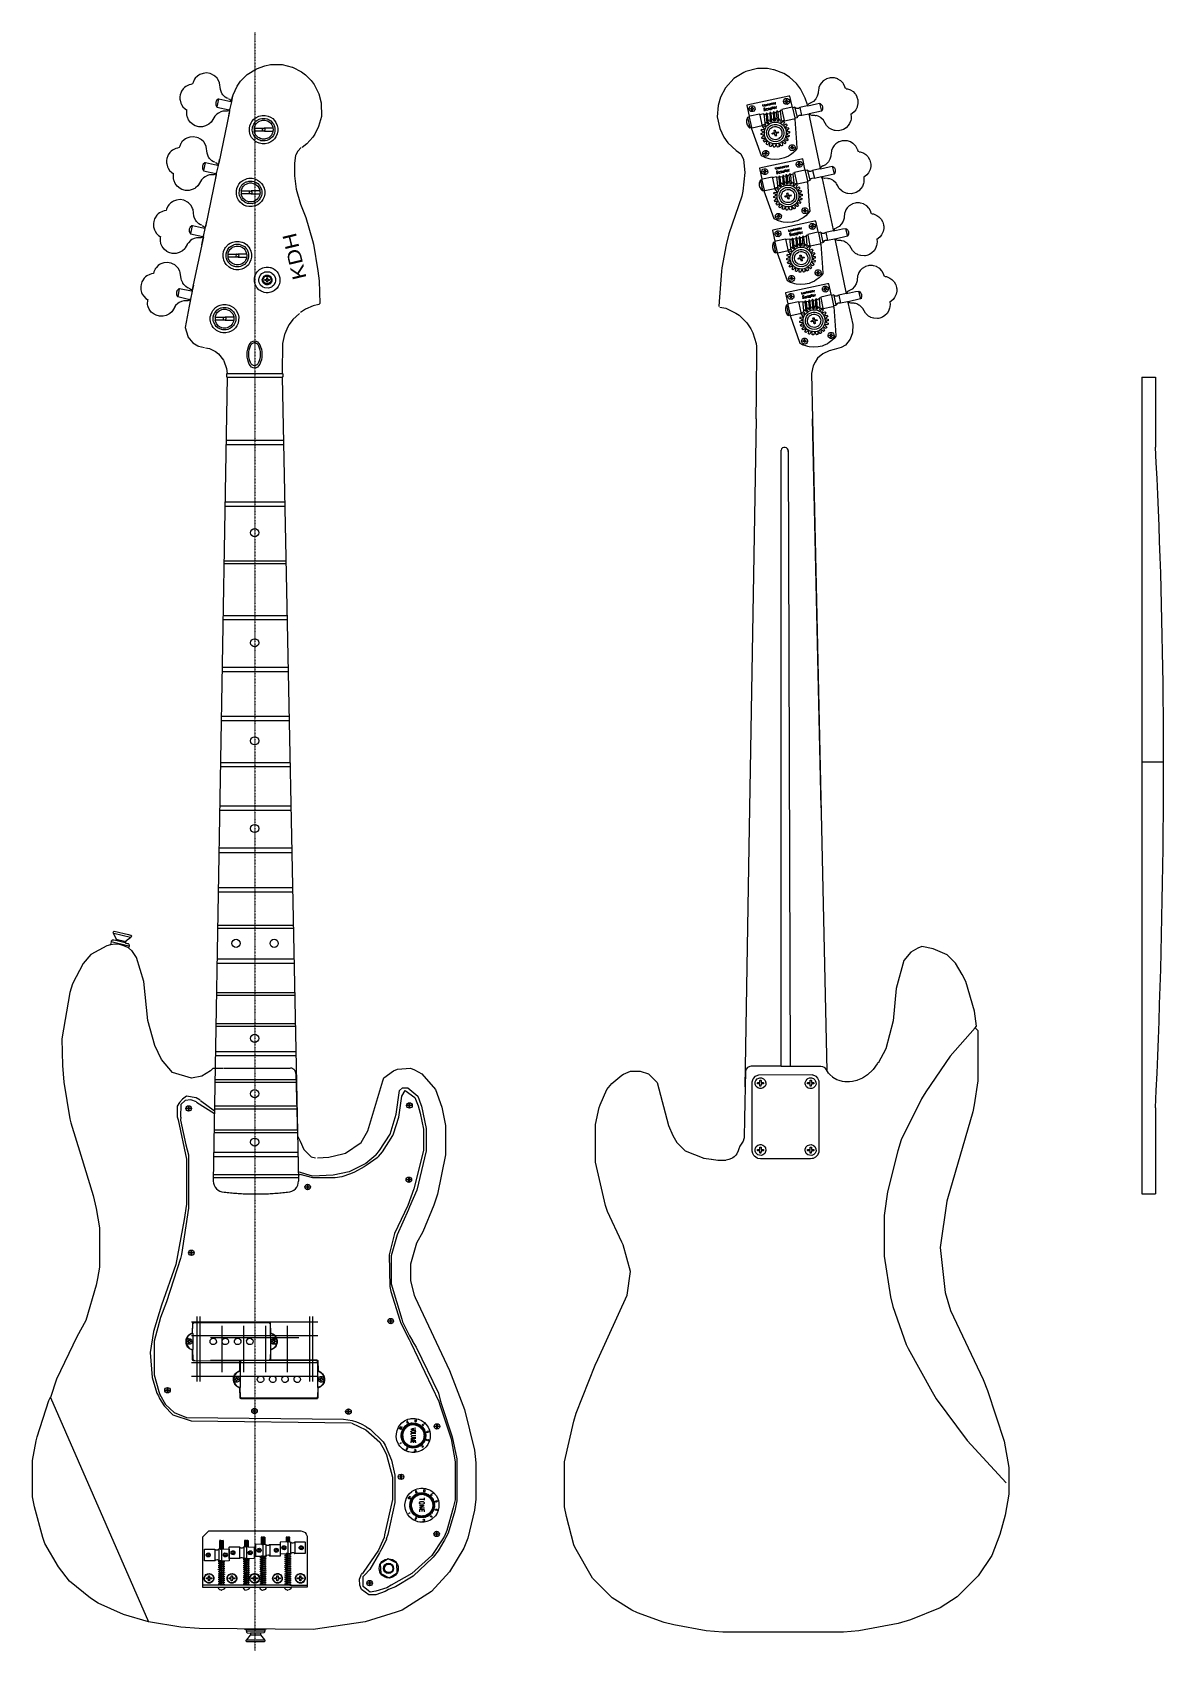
# Model space of a CAD drawing. Extents: x 49 to 882, y -9 to 1184.
import ezdxf
from ezdxf.enums import TextEntityAlignment as Align

# ---------------------------------------------------------------- set-up
doc = ezdxf.new("R2010")
doc.units = 0
doc.linetypes.add('$AUXILIARY', pattern=[0.1, 0.05, -0.05])
doc.linetypes.add('DASHED', pattern=[0.75, 0.5, -0.25])
doc.layers.get('0').update_dxf_attribs({"linetype": 'CONTINUOUS'})
for name, color, linetype in [('Body', 7, 'CONTINUOUS'), ('BodyBack', 1, 'CONTINUOUS'), ('Construction', 7, 'CONTINUOUS'), ('HeadStock', 7, 'CONTINUOUS'), ('Hrdware', 7, 'CONTINUOUS'), ('Logo', 7, 'CONTINUOUS'), ('Neck', 7, 'CONTINUOUS'), ('scrPlate', 7, 'CONTINUOUS'), ('Split_Pickup', 7, 'CONTINUOUS'), ('TrussRod', 7, 'CONTINUOUS')]:
    doc.layers.add(name, color=color, linetype=linetype)

msp = doc.modelspace()

# ---------------------------------------------------------------- texts
at = {"layer": 'Logo', "color": 7}
msp.add_text('KDH', height=10.159999, rotation=103.41396, dxfattribs=at).set_placement((250.955654, 1002.576562), (242.856612, 1036.536074), align=Align.FIT)

# ---------------------------------------------------------------- blocks, each defined once
blk = doc.blocks.new('*G2')
at = {"linetype": 'CONTINUOUS'}
for p, q in [((576.835174, 1121.17827, -1), (575.825457, 1120.875306, -1)), ((576.936146, 1121.683212, -1), (576.835174, 1121.17827, -1)), ((584.811939, 1122.794083, -1), (584.912911, 1122.794083, -1)), ((584.811939, 1122.794083, -1), (584.811939, 1122.693094, -1)), ((587.84109, 1130.469192, -1), (587.942062, 1130.368203, -1)), ((587.84109, 1122.996059, -1), (587.942062, 1122.996059, -1)), ((587.84109, 1122.996059, -1), (587.84109, 1122.895071, -1)), ((589.355666, 1123.097048, -1), (587.942062, 1122.996059, -1)), ((588.043034, 1129.96425, -1), (588.144006, 1129.055356, -1)), ((592.081902, 1123.501001, -1), (590.365383, 1123.198036, -1)), ((590.76927, 1128.045473, -1), (590.971213, 1127.439543, -1)), ((592.182874, 1130.267215, -1), (592.081902, 1130.166227, -1)), ((592.283846, 1130.469192, -1), (592.182874, 1130.267215, -1)), ((594.606195, 1124.005942, -1), (593.091619, 1123.702977, -1)), ((593.192591, 1127.439543, -1), (593.293563, 1127.439543, -1)), ((593.293563, 1127.540532, -1), (593.293563, 1127.439543, -1)), ((593.293563, 1127.439543, -1), (593.394534, 1126.934602, -1)), ((593.293563, 1126.833614, -1), (593.394534, 1126.833614, -1)), ((593.394534, 1126.934602, -1), (593.394534, 1126.833614, -1)), ((593.394534, 1126.833614, -1), (593.69745, 1126.732625, -1)), ((593.596478, 1131.17611, -1), (593.69745, 1131.17611, -1)), ((593.69745, 1131.681051, -1), (593.69745, 1131.277098, -1)), ((593.69745, 1131.277098, -1), (593.69745, 1131.17611, -1)), ((593.69745, 1131.17611, -1), (593.899393, 1130.469192, -1)), ((593.69745, 1128.752391, -1), (594.000365, 1127.03559, -1)), ((593.899393, 1130.469192, -1), (594.000365, 1130.368203, -1)), ((594.30328, 1128.853379, -1), (594.606195, 1127.136579, -1)), ((594.606195, 1131.782039, -1), (594.707167, 1131.378086, -1)), ((594.90911, 1130.57018, -1), (594.808138, 1130.469192, -1)), ((595.111054, 1127.843496, -1), (595.212025, 1127.843496, -1)), ((595.111054, 1127.843496, -1), (595.111054, 1127.742508, -1)), ((595.51494, 1131.782039, -1), (596.019799, 1130.974133, -1)), ((597.130488, 1124.611872, -1), (595.615912, 1124.207919, -1)), ((596.524657, 1128.752391, -1), (596.625629, 1128.550414, -1)), ((597.029516, 1128.853379, -1), (596.625629, 1128.550414, -1)), ((596.625629, 1128.550414, -1), (596.827573, 1127.439543, -1)), ((599.856724, 1125.520766, -1), (598.039233, 1124.813848, -1)), ((598.039233, 1124.813848, -1), (598.544092, 1118.552575, -1)), ((600.967413, 1126.227684, -1), (601.068384, 1126.227684, -1)), ((601.068384, 1126.328672, -1), (601.068384, 1126.227684, -1)), ((601.068384, 1126.227684, -1), (602.683932, 1118.653563, -1)), ((608.641263, 1128.449426, -1), (608.742234, 1128.449426, -1)), ((608.742234, 1128.550414, -1), (608.742234, 1128.449426, -1)), ((608.742234, 1128.449426, -1), (609.045149, 1127.944485, -1)), ((619.748151, 1129.459309, -1), (614.295678, 1128.146461, -1)), ((614.295678, 1128.146461, -1), (615.608311, 1122.39013, -1)), ((619.647179, 1129.96425, -1), (619.748151, 1129.459309, -1)), ((621.161755, 1123.400012, -1), (620.959811, 1123.299024, -1)), ((620.959811, 1123.299024, -1), (621.262726, 1121.986177, -1)), ((621.161755, 1123.400012, -1), (621.262726, 1123.400012, -1)), ((630.249209, 1125.419778, -1), (621.262726, 1123.400012, -1)), ((621.262726, 1123.400012, -1), (621.262726, 1123.299024, -1)), ((625.60451, 1122.289141, -1), (626.008397, 1122.289141, -1)), ((651.857154, 1123.198036, -1), (651.958126, 1123.097048, -1)), ((575.724485, 1120.875306, -1), (575.825457, 1120.875306, -1)), ((575.825457, 1120.875306, -1), (575.825457, 1120.774317, -1)), ((575.825457, 1120.774317, -1), (577.340033, 1113.402173, -1)), ((577.239061, 1113.301185, -1), (577.340033, 1113.301185, -1)), ((577.340033, 1113.402173, -1), (577.340033, 1113.301185, -1)), ((578.450721, 1113.402173, -1), (578.551693, 1113.402173, -1)), ((578.551693, 1113.503161, -1), (578.551693, 1113.402173, -1)), ((578.551693, 1113.402173, -1), (578.753637, 1112.897232, -1)), ((588.345949, 1115.623915, -1), (586.528458, 1115.118974, -1)), ((588.446921, 1115.92688, -1), (588.345949, 1115.623915, -1)), ((588.345949, 1115.623915, -1), (588.446921, 1115.522927, -1)), ((588.446921, 1116.431821, -1), (588.446921, 1116.229845, -1)), ((588.446921, 1116.229845, -1), (588.648864, 1116.027868, -1)), ((588.446921, 1115.92688, -1), (588.547892, 1115.92688, -1)), ((588.547892, 1115.92688, -1), (588.648864, 1115.92688, -1)), ((588.648864, 1116.027868, -1), (588.648864, 1115.92688, -1)), ((589.860525, 1116.633798, -1), (589.961496, 1116.633798, -1)), ((589.961496, 1116.734786, -1), (589.961496, 1116.633798, -1)), ((590.76927, 1118.24961, -1), (590.76927, 1117.946646, -1)), ((590.870242, 1116.734786, -1), (590.76927, 1116.53281, -1)), ((590.76927, 1116.53281, -1), (590.76927, 1116.431821, -1)), ((590.76927, 1116.431821, -1), (590.870242, 1116.431821, -1)), ((591.072185, 1116.835775, -1), (590.870242, 1116.734786, -1)), ((598.544092, 1118.552575, -1), (598.645063, 1118.552575, -1)), ((598.544092, 1118.552575, -1), (598.544092, 1118.451587, -1)), ((598.544092, 1118.451587, -1), (598.645063, 1118.148622, -1)), ((598.645063, 1118.552575, -1), (598.847007, 1118.451587, -1)), ((598.847007, 1118.451587, -1), (598.645063, 1118.148622, -1)), ((599.755752, 1119.158505, -1), (600.361582, 1118.85554, -1)), ((600.361582, 1118.451587, -1), (600.058667, 1117.340716, -1)), ((610.660697, 1120.269376, -1), (610.559725, 1119.764434, -1))]:
    blk.add_line(p, q, dxfattribs=at)
for points in [[(648.323145, 1142.082843, -1), (647.919258, 1142.082843, -1), (647.545662, 1143.304801, -1), (647.485079, 1143.48658, -1), (646.424876, 1145.627532, -1), (646.126, 1146.039564, -1), (644.505909, 1147.762828, -1), (644.062643, 1148.117499, -1), (642.274939, 1149.17222, -1), (642.153773, 1149.232813, -1), (639.936434, 1149.917514, -1), (639.235691, 1150.060917, -1), (636.60356, 1150.000829, -1), (635.996821, 1149.897821, -1), (633.975065, 1149.273208, -1), (633.692344, 1149.131825, -1), (631.561841, 1147.839175, -1), (630.148237, 1146.425339, -1), (629.219297, 1145.021602, -1), (628.300455, 1142.79986, -1), (628.194131, 1142.394695, -1), (627.868296, 1139.3501, -1), (627.783479, 1138.756289, -1), (627.13928, 1136.518389, -1), (626.03263, 1134.591533, -1), (624.291878, 1132.690934, -1), (623.76733, 1132.311622, -1), (622.282541, 1131.549766, -1), (622.0705, 1131.479074, -1)], [(608.742234, 1128.550414, -1), (608.680137, 1129.063132, -1), (607.025715, 1136.629476, -1), (606.124745, 1136.489608, -1), (575.219627, 1129.863262, -1), (575.118655, 1129.762274, -1), (576.855368, 1121.794299, -1), (576.936146, 1121.683212, -1)], [(604.905309, 1130.469192, -1), (603.58258, 1130.65097, -1), (603.501803, 1130.691366, -1), (602.58296, 1131.479074, -1), (602.41666, 1131.891914, -1), (602.280045, 1132.286981, -1), (602.280045, 1133.094887, -1), (602.451697, 1133.508939, -1), (602.522377, 1133.680619, -1), (603.18879, 1134.508723, -1), (603.683552, 1134.730897, -1), (605.107253, 1134.811687, -1), (605.829604, 1134.431063, -1), (606.241266, 1134.019333, -1), (606.551148, 1133.40795, -1), (606.621828, 1132.085004, -1), (606.339108, 1131.468976, -1), (605.728633, 1130.849816, -1), (604.905309, 1130.469192, -1)], [(604.602394, 1131.479074, -1), (604.299479, 1131.479074, -1), (604.097536, 1132.387969, -1), (603.390734, 1132.387969, -1), (603.289762, 1132.488957, -1), (603.289762, 1132.791922, -1), (604.198507, 1132.993898, -1), (604.198507, 1133.801805, -1), (604.602394, 1133.902793, -1), (604.703366, 1133.801805, -1), (604.703366, 1132.993898, -1), (604.804338, 1132.89291, -1), (605.612111, 1132.89291, -1), (605.713083, 1132.488957, -1), (605.612111, 1132.387969, -1), (604.804338, 1132.387969, -1), (604.703366, 1132.286981, -1), (604.602394, 1131.479074, -1)], [(648.525088, 1141.981855, -1), (649.424948, 1141.845218, -1), (651.564336, 1141.093158, -1), (651.948029, 1140.850786, -1), (653.472702, 1139.861101, -1), (654.910539, 1138.364455, -1), (655.164988, 1138.025134, -1), (656.219132, 1136.235622, -1), (656.380687, 1135.811471, -1), (656.944614, 1133.809581, -1), (656.963193, 1133.695363, -1), (657.107683, 1132.89291, -1), (657.107683, 1131.075121, -1), (656.633116, 1128.944269, -1), (656.471562, 1128.459525, -1), (655.467903, 1126.447839, -1), (654.305516, 1124.99391, -1), (652.885046, 1123.779728, -1), (651.958126, 1123.097048, -1)], [(576.835174, 1121.17827, -1), (576.915951, 1121.067183, -1), (578.551693, 1113.503161, -1)], [(579.662382, 1125.116813, -1), (578.55553, 1125.162763, -1), (578.137709, 1125.298592, -1), (577.239061, 1126.025708, -1), (577.067409, 1126.439759, -1), (576.936146, 1126.732625, -1), (576.936146, 1127.843496, -1), (577.117895, 1128.257548, -1), (577.743919, 1129.055356, -1), (578.542808, 1129.393969, -1), (579.56141, 1129.459309, -1), (580.384734, 1129.078684, -1), (580.897367, 1128.565967, -1), (581.207249, 1127.954584, -1), (581.277929, 1126.732625, -1), (580.995209, 1126.116597, -1), (580.278309, 1125.39958, -1), (579.662382, 1125.116813, -1)], [(584.811939, 1122.794083, -1), (584.609996, 1123.299024, -1), (577.451102, 1121.753903, -1), (576.936146, 1121.683212, -1)], [(579.258495, 1126.025708, -1), (578.95558, 1126.025708, -1), (578.753637, 1127.03559, -1), (578.046835, 1127.03559, -1), (577.945863, 1127.136579, -1), (577.945863, 1127.439543, -1), (578.854608, 1127.64152, -1), (578.854608, 1128.348438, -1), (579.258495, 1128.449426, -1), (579.359467, 1128.348438, -1), (579.359467, 1127.64152, -1), (579.460439, 1127.540532, -1), (580.16724, 1127.540532, -1), (580.268212, 1127.136579, -1), (580.16724, 1127.03559, -1), (579.460439, 1127.03559, -1), (579.359467, 1126.934602, -1), (579.258495, 1126.025708, -1)], [(584.811939, 1122.693094, -1), (584.847582, 1122.399017, -1), (586.378717, 1115.341855, -1), (586.528458, 1115.118974, -1)], [(587.84109, 1122.996059, -1), (587.639147, 1123.400012, -1), (585.425544, 1122.957179, -1), (584.912911, 1122.794083, -1)], [(587.84109, 1129.055356, -1), (587.23526, 1128.954367, -1), (587.072191, 1129.568073, -1), (586.932345, 1130.267215, -1)], [(588.850808, 1127.338555, -1), (588.547892, 1127.64152, -1), (587.84109, 1127.64152, -1), (587.639147, 1127.439543, -1), (587.639147, 1126.934602, -1), (587.84109, 1126.732625, -1), (588.749836, 1126.732625, -1), (589.052751, 1126.429661, -1), (589.052751, 1126.126696, -1), (588.648864, 1125.722743, -1), (588.043034, 1125.722743, -1), (587.740119, 1126.025708, -1)], [(587.84109, 1122.895071, -1), (587.887033, 1121.788038, -1), (588.37624, 1116.542909, -1), (588.446921, 1116.431821, -1)], [(589.153723, 1129.560297, -1), (589.072945, 1129.44921, -1), (588.951779, 1129.257332, -1), (588.648864, 1129.257332, -1), (588.446921, 1129.459309, -1), (588.446921, 1130.065239, -1), (588.648864, 1130.267215, -1), (588.941682, 1130.146029, -1), (589.052751, 1130.065239, -1)], [(589.456638, 1129.863262, -1), (589.355666, 1130.267215, -1), (589.557609, 1130.469192, -1), (589.759553, 1130.469192, -1), (589.961496, 1130.267215, -1), (589.961496, 1130.065239, -1), (589.456638, 1129.863262, -1)], [(590.365383, 1123.198036, -1), (590.062468, 1123.904954, -1), (589.456638, 1123.803965, -1), (589.355666, 1123.097048, -1)], [(589.355666, 1123.097048, -1), (589.41423, 1122.99, -1), (589.961496, 1116.734786, -1)], [(590.062468, 1129.661285, -1), (589.860525, 1129.459309, -1), (589.456638, 1129.560297, -1), (589.456638, 1129.863262, -1)], [(590.466355, 1126.429661, -1), (590.466355, 1126.227684, -1), (589.961496, 1125.924719, -1), (589.759553, 1126.025708, -1), (589.456638, 1126.530649, -1), (589.537415, 1127.146677, -1), (589.658581, 1127.338555, -1), (590.16344, 1127.338555, -1), (590.365383, 1127.136579, -1)], [(590.365383, 1123.198036, -1), (590.264411, 1123.097048, -1), (590.69859, 1118.360697, -1), (590.76927, 1118.24961, -1)], [(591.173157, 1129.762274, -1), (590.76927, 1130.671168, -1), (590.567327, 1130.671168, -1), (590.365383, 1130.469192, -1), (590.466355, 1129.560297, -1)], [(590.971213, 1127.439543, -1), (590.870242, 1127.338555, -1), (591.107828, 1126.337559, -1), (591.173157, 1126.227684, -1)], [(590.971213, 1127.439543, -1), (591.173157, 1127.64152, -1), (591.678015, 1127.64152, -1), (591.778987, 1127.540532, -1), (592.019805, 1126.538425, -1), (591.980931, 1126.328672, -1)], [(591.879959, 1130.671168, -1), (591.577044, 1130.873145, -1), (591.3751, 1130.671168, -1), (591.476072, 1130.368203, -1), (592.081902, 1130.166227, -1)], [(592.081902, 1130.166227, -1), (591.879959, 1129.863262, -1), (591.577044, 1129.863262, -1), (591.476072, 1129.96425, -1)], [(593.091619, 1123.702977, -1), (592.889676, 1124.510883, -1), (592.283846, 1124.409895, -1), (592.081902, 1123.501001, -1)], [(592.081902, 1123.501001, -1), (592.16268, 1123.389914, -1), (592.687732, 1117.643681, -1)], [(592.283846, 1130.469192, -1), (592.182874, 1130.873145, -1), (592.384817, 1131.075121, -1), (592.586761, 1131.075121, -1), (592.788704, 1130.873145, -1), (592.788704, 1130.671168, -1), (592.283846, 1130.469192, -1)], [(592.889676, 1130.267215, -1), (592.687732, 1130.065239, -1), (592.384817, 1130.065239, -1), (592.182874, 1130.267215, -1)], [(592.384817, 1127.64152, -1), (592.586761, 1127.944485, -1), (593.091619, 1127.944485, -1), (593.293563, 1127.742508, -1), (593.293563, 1127.540532, -1)], [(593.293563, 1126.833614, -1), (592.990648, 1126.530649, -1), (592.687732, 1126.530649, -1), (592.485789, 1126.732625, -1), (592.485789, 1127.03559, -1), (592.687732, 1127.237567, -1), (593.192591, 1127.439543, -1)], [(593.091619, 1123.702977, -1), (592.990648, 1123.601989, -1), (593.377066, 1119.575283, -1), (593.495506, 1119.360481, -1)], [(593.899393, 1130.469192, -1), (593.69745, 1130.267215, -1), (593.394534, 1130.267215, -1), (593.293563, 1130.368203, -1), (593.192591, 1131.075121, -1), (593.495506, 1131.277098, -1), (593.596478, 1131.17611, -1)], [(595.615912, 1124.207919, -1), (595.48061, 1124.428982, -1), (595.312997, 1125.015825, -1), (595.010082, 1125.015825, -1), (594.606195, 1124.813848, -1), (594.606195, 1124.409895, -1), (594.707167, 1124.10693, -1), (594.606195, 1124.005942, -1)], [(594.606195, 1124.005942, -1), (594.663648, 1123.8995, -1), (595.111054, 1118.653563, -1), (595.010082, 1118.552575, -1)], [(594.707167, 1131.378086, -1), (594.90911, 1131.580063, -1), (595.111054, 1131.580063, -1), (595.312997, 1131.378086, -1), (595.413969, 1130.772156, -1), (595.212025, 1130.57018, -1), (594.90911, 1130.57018, -1)], [(594.707167, 1131.378086, -1), (594.74806, 1130.880012, -1), (594.90911, 1130.57018, -1)], [(595.111054, 1127.843496, -1), (595.010082, 1128.146461, -1), (595.312997, 1128.550414, -1), (595.817855, 1128.550414, -1), (596.019799, 1128.24745, -1), (596.019799, 1128.146461, -1), (595.506055, 1127.879145, -1), (595.212025, 1127.843496, -1)], [(596.120771, 1127.540532, -1), (595.716884, 1127.136579, -1), (595.51494, 1127.136579, -1), (595.111054, 1127.540532, -1), (595.111054, 1127.742508, -1)], [(595.615912, 1124.207919, -1), (595.51494, 1124.10693, -1), (595.918827, 1118.350599, -1)], [(596.221742, 1131.984016, -1), (596.221742, 1131.17611, -1), (596.019799, 1130.974133, -1)], [(596.019799, 1130.974133, -1), (596.120771, 1130.57018, -1), (596.019799, 1130.469192, -1)], [(598.039233, 1124.813848, -1), (597.83729, 1125.621754, -1), (597.130488, 1125.31879, -1), (597.130488, 1124.914836, -1), (597.231459, 1124.71286, -1), (597.130488, 1124.611872, -1)], [(598.645063, 1118.148622, -1), (598.544092, 1117.946646, -1), (597.83729, 1118.047634, -1), (597.736318, 1118.148622, -1), (597.387461, 1122.285304, -1), (597.130488, 1124.611872, -1)], [(600.967413, 1126.227684, -1), (600.149542, 1126.056004, -1), (599.856724, 1125.924719, -1), (599.856724, 1125.823731, -1), (599.957696, 1125.621754, -1), (599.856724, 1125.520766, -1)], [(599.856724, 1125.520766, -1), (600.462554, 1118.956528, -1), (600.361582, 1118.85554, -1)], [(608.641263, 1128.449426, -1), (608.531405, 1128.384087, -1), (601.068384, 1126.732625, -1), (601.068384, 1126.328672, -1)], [(609.045149, 1127.944485, -1), (608.944178, 1127.843496, -1), (610.519336, 1120.49155, -1), (610.660697, 1120.269376, -1)], [(610.761669, 1128.146461, -1), (610.559725, 1128.348438, -1), (609.155007, 1128.009824, -1), (609.045149, 1127.944485, -1)], [(610.761669, 1128.146461, -1), (610.660697, 1128.045473, -1), (612.214147, 1120.883082, -1), (612.276244, 1120.774317, -1)], [(614.295678, 1128.146461, -1), (613.974588, 1127.867734, -1), (613.195087, 1127.510235, -1), (613.084018, 1127.439543, -1), (611.964444, 1127.504883, -1), (611.679299, 1127.57618, -1), (611.082759, 1127.867734, -1), (610.761669, 1128.146461, -1)], [(615.608311, 1122.39013, -1), (613.800917, 1122.258845, -1), (613.18499, 1121.986177, -1), (612.579159, 1121.380247, -1), (612.357022, 1120.885404, -1), (612.276244, 1120.774317, -1)], [(620.959811, 1123.299024, -1), (620.85884, 1123.349518, -1), (615.709282, 1122.289141, -1), (615.608311, 1122.39013, -1)], [(620.051066, 1129.459309, -1), (619.849122, 1129.358321, -1), (619.748151, 1129.459309, -1)], [(621.868557, 1131.479074, -1), (620.840665, 1130.897382, -1), (620.232815, 1130.176326, -1), (619.950094, 1129.560297, -1), (620.051066, 1129.459309, -1)], [(620.051066, 1129.459309, -1), (626.606452, 1130.811037, -1), (628.835605, 1131.277098, -1), (630.249209, 1125.419778, -1)], [(625.402566, 1122.39013, -1), (623.181189, 1122.289141, -1), (621.858459, 1122.773885, -1), (621.262726, 1123.299024, -1)], [(651.958126, 1123.097048, -1), (652.16007, 1121.481235, -1), (652.01356, 1119.566598, -1), (651.81828, 1118.560351, -1), (650.968603, 1116.320734, -1), (649.962925, 1114.797831, -1), (648.341319, 1113.175959, -1), (646.495557, 1112.008535, -1), (644.697049, 1111.346759, -1), (643.672993, 1111.122969, -1), (642.870672, 1110.978455, -1), (640.237633, 1111.141551, -1), (639.849296, 1111.219312, -1), (637.912961, 1111.867151, -1), (637.832184, 1111.907547, -1), (636.325686, 1112.719492, -1), (635.986421, 1112.973983, -1), (634.263844, 1114.595855, -1), (634.009395, 1114.935175, -1), (633.005736, 1116.542909, -1), (632.945153, 1116.724687, -1), (631.989052, 1118.366151, -1), (631.662812, 1118.85554, -1), (629.7599, 1120.595669, -1), (629.223942, 1120.952965, -1), (627.735013, 1121.713508, -1), (626.21034, 1122.188153, -1)], [(629.13852, 1131.17611, -1), (629.865011, 1130.695809, -1), (630.474476, 1129.979802, -1), (630.723776, 1129.550198, -1), (631.056982, 1128.651403, -1), (631.056982, 1127.03559, -1), (630.52789, 1125.740921, -1), (630.249209, 1125.419778, -1)], [(575.724485, 1120.875306, -1), (575.643708, 1120.764218, -1), (575.017683, 1118.85554, -1), (575.017683, 1117.138739, -1), (575.502348, 1115.512828, -1), (575.643708, 1115.230061, -1), (576.431287, 1114.008103, -1), (577.239061, 1113.301185, -1)], [(578.450721, 1113.402173, -1), (578.258875, 1113.371877, -1), (577.441004, 1113.200197, -1), (577.340033, 1113.301185, -1)], [(610.559725, 1119.764434, -1), (610.619803, 1119.656579, -1), (611.919006, 1102.296796, -1), (612.175272, 1098.051955, -1), (610.86264, 1096.335155, -1), (609.348065, 1094.820331, -1), (607.34418, 1093.282178, -1), (606.000449, 1092.41994, -1), (603.097916, 1091.063567, -1), (602.068004, 1090.710108, -1), (599.156788, 1090.032981, -1), (595.615912, 1089.770917, -1), (592.578986, 1090.13599, -1), (591.568158, 1090.341198, -1), (588.55799, 1091.316037, -1), (588.23488, 1091.46752, -1), (586.0236, 1092.598589, -1), (578.753637, 1112.897232, -1)], [(586.528458, 1115.118974, -1), (586.427486, 1114.816009, -1), (586.528458, 1114.715021, -1), (579.046455, 1113.028517, -1), (578.753637, 1112.897232, -1)], [(602.683932, 1115.421939, -1), (602.885875, 1115.32095, -1), (604.006661, 1115.906682, -1), (604.198507, 1116.027868, -1), (604.602394, 1115.623915, -1), (604.905309, 1115.118974, -1), (603.794621, 1113.907115, -1), (604.299479, 1113.099208, -1), (604.812112, 1113.262304, -1), (605.713083, 1113.503161, -1), (605.995804, 1112.988121, -1), (606.217942, 1112.493279, -1), (606.015998, 1112.291302, -1), (604.804338, 1111.584384, -1), (604.804338, 1111.382408, -1), (605.107253, 1110.67549, -1), (606.520857, 1110.574501, -1), (606.621828, 1110.473513, -1), (606.621828, 1109.564619, -1), (606.419885, 1109.362642, -1), (606.125855, 1109.326993, -1), (605.502254, 1109.196315, -1), (605.107253, 1109.059677, -1), (605.068379, 1108.6635, -1), (605.006281, 1108.251771, -1), (605.208225, 1108.049795, -1), (606.520857, 1107.544853, -1), (606.455528, 1107.233001, -1), (606.217942, 1106.433982, -1), (604.908843, 1106.581324, -1), (604.703366, 1106.635959, -1), (604.572103, 1106.343093, -1), (604.400451, 1105.626076, -1), (604.923484, 1105.24636, -1), (605.612111, 1104.717182, -1), (605.006281, 1103.707299, -1), (604.390354, 1103.979967, -1), (603.592677, 1104.313228, -1), (603.390734, 1104.111252, -1), (603.04743, 1103.52552, -1), (603.895592, 1102.192475, -1), (603.18879, 1101.485557, -1), (602.90405, 1101.610782, -1), (602.500163, 1101.913747, -1), (601.775186, 1102.394451, -1), (601.169356, 1101.88951, -1), (601.603534, 1100.485773, -1), (601.674215, 1100.374686, -1), (600.957316, 1099.99093, -1), (600.876538, 1099.950535, -1), (600.563526, 1099.869744, -1), (600.462554, 1099.970733, -1), (599.65478, 1101.081604, -1), (599.44274, 1101.010912, -1), (598.847007, 1100.778639, -1), (598.947979, 1099.263815, -1), (598.536317, 1099.100719, -1), (597.83729, 1098.96085, -1), (597.665638, 1099.273914, -1), (597.130488, 1100.475674, -1), (596.726601, 1100.475674, -1), (596.322714, 1100.374686, -1), (596.058673, 1099.357027, -1), (595.918827, 1098.859862, -1), (595.010082, 1098.859862, -1), (594.808138, 1099.061838, -1), (594.707167, 1100.475674, -1), (594.606195, 1100.576662, -1), (594.312165, 1100.612311, -1), (593.798421, 1100.677651, -1), (593.596478, 1100.475674, -1), (592.990648, 1099.364803, -1), (592.788704, 1099.364803, -1), (591.980931, 1099.768756, -1), (592.283846, 1101.28358, -1), (591.688113, 1101.606743, -1), (591.3751, 1101.687533, -1), (590.365383, 1100.677651, -1), (589.860525, 1100.879627, -1), (589.456638, 1101.28358, -1), (589.981691, 1102.384352, -1), (590.042274, 1102.505538, -1), (590.16344, 1102.697416, -1), (589.456638, 1103.404334, -1), (589.345569, 1103.323543, -1), (588.144006, 1102.596428, -1), (587.740119, 1103.000381, -1), (587.437204, 1103.606311, -1), (588.493267, 1104.762727, -1), (588.265172, 1105.232222, -1), (588.043034, 1105.525088, -1), (587.429429, 1105.361992, -1), (586.922248, 1105.252419, -1), (586.62943, 1105.121135, -1), (586.528458, 1105.222123, -1), (586.225543, 1106.232006, -1), (587.144386, 1106.817738, -1), (587.346329, 1106.918726, -1), (587.538175, 1107.039912, -1), (587.437204, 1107.847818, -1), (585.720685, 1108.150783, -1), (585.720685, 1109.059677, -1), (587.336232, 1109.665607, -1), (587.336232, 1110.372525, -1), (587.02322, 1110.554304, -1), (585.922628, 1110.978455, -1), (585.821656, 1111.180431, -1), (585.987957, 1111.795248, -1), (586.124571, 1112.190314, -1), (587.639147, 1111.988337, -1), (587.820896, 1112.402389, -1), (587.942062, 1112.897232, -1), (587.217085, 1113.478924, -1), (586.730402, 1113.907115, -1), (587.23526, 1114.816009, -1), (588.23488, 1114.492847, -1), (588.749836, 1114.311068, -1), (589.296295, 1115.053634, -1), (588.976012, 1115.541105, -1), (588.648864, 1115.92688, -1)], [(597.433403, 1101.28358, -1), (594.910928, 1101.332055, -1), (594.294394, 1101.449908, -1), (594.00925, 1101.521206, -1), (592.172777, 1102.273265, -1), (591.491622, 1102.720744, -1), (591.173157, 1102.899393, -1), (589.759553, 1104.313228, -1), (589.332342, 1105.004594, -1), (589.177047, 1105.237675, -1), (588.517601, 1106.726848, -1), (588.204084, 1108.042927, -1), (588.204084, 1110.581369, -1), (588.477212, 1111.776262, -1), (589.177047, 1113.386621, -1), (589.759553, 1114.311068, -1), (591.255954, 1115.749141, -1), (592.172777, 1116.351031, -1), (594.00925, 1117.10309, -1), (594.90911, 1117.340716, -1), (597.433403, 1117.340716, -1), (599.059047, 1116.866071, -1), (599.44274, 1116.714589, -1), (601.047685, 1115.801049, -1), (602.179073, 1114.816009, -1), (603.313086, 1113.114761, -1), (603.673455, 1112.382192, -1), (604.153474, 1110.569957, -1), (604.243541, 1109.670151, -1), (604.243541, 1108.954145, -1), (604.153474, 1108.054339, -1), (603.814815, 1106.62586, -1), (603.663357, 1106.242105, -1), (602.659093, 1104.434919, -1), (601.674215, 1103.303346, -1), (600.37168, 1102.374254, -1), (600.04857, 1102.212672, -1), (598.333263, 1101.521206, -1), (597.433403, 1101.28358, -1)], [(588.446921, 1116.229845, -1), (588.345949, 1116.027868, -1), (588.446921, 1115.92688, -1)], [(589.860525, 1116.633798, -1), (589.153723, 1117.138739, -1), (588.446921, 1116.431821, -1)], [(596.827573, 1102.899393, -1), (594.800364, 1103.062489, -1), (593.283466, 1103.586113, -1), (592.804254, 1103.831615, -1), (592.081902, 1104.313228, -1), (590.894475, 1105.644254, -1), (590.098111, 1107.250775, -1), (589.925853, 1107.939919, -1), (589.759553, 1109.867584, -1), (589.997139, 1110.969568, -1), (590.648104, 1112.604366, -1), (591.148924, 1113.319363, -1), (592.164699, 1114.335305, -1), (592.804254, 1114.792681, -1), (594.413137, 1115.487278, -1), (595.40791, 1115.66633, -1), (597.036382, 1115.664815, -1), (597.929376, 1115.487278, -1), (599.538259, 1114.792681, -1), (600.159639, 1114.412056, -1), (601.293652, 1113.215749, -1), (601.65089, 1112.679703, -1), (602.345374, 1111.070556, -1), (602.58296, 1110.06956, -1), (602.522882, 1108.446881, -1), (602.345374, 1107.55374, -1), (601.65089, 1105.944593, -1), (601.270328, 1105.323111, -1), (600.074217, 1104.188912, -1), (599.538259, 1103.831615, -1), (597.929376, 1103.137018, -1), (596.827573, 1102.899393, -1)], [(590.76927, 1116.431821, -1), (590.466355, 1116.128857, -1), (589.961496, 1116.633798, -1)], [(590.76927, 1117.946646, -1), (590.668298, 1117.845657, -1), (590.810164, 1116.842642, -1), (590.870242, 1116.734786, -1)], [(592.687732, 1117.643681, -1), (592.586761, 1117.542692, -1), (592.005164, 1118.368777, -1), (591.980931, 1118.451587, -1), (591.577044, 1118.754552, -1), (590.76927, 1118.24961, -1)], [(590.76927, 1117.946646, -1), (591.173157, 1116.936763, -1), (591.072185, 1116.835775, -1)], [(591.072185, 1116.835775, -1), (591.173157, 1116.734786, -1), (590.870242, 1116.431821, -1)], [(596.625629, 1104.414217, -1), (595.11792, 1104.556105, -1), (594.091239, 1104.89896, -1), (593.808518, 1105.040344, -1), (592.889676, 1105.626076, -1), (592.485789, 1106.030029, -1), (591.657821, 1107.433766, -1), (591.607335, 1107.554952, -1), (591.274129, 1108.958689, -1), (591.274129, 1109.766595, -1), (591.799181, 1111.473297, -1), (591.900153, 1111.675274, -1), (592.485789, 1112.594267, -1), (592.889676, 1112.99822, -1), (594.293183, 1113.826324, -1), (594.414349, 1113.876818, -1), (595.615912, 1114.210079, -1), (596.726601, 1114.210079, -1), (597.4435, 1114.038399, -1), (598.735938, 1113.482964, -1), (599.269069, 1113.123446, -1), (599.981929, 1112.410468, -1), (600.43923, 1111.770809, -1), (600.902084, 1110.583388, -1), (601.068384, 1109.968572, -1), (601.006287, 1108.54696, -1), (600.896732, 1108.039696, -1), (600.280805, 1106.62586, -1), (599.957696, 1106.131017, -1), (598.857104, 1105.201925, -1), (598.735938, 1105.141332, -1), (597.326373, 1104.55762, -1), (596.625629, 1104.414217, -1)], [(593.495506, 1119.360481, -1), (593.596478, 1117.845657, -1), (592.788704, 1117.593187, -1), (592.687732, 1117.643681, -1)], [(593.495506, 1119.360481, -1), (593.606575, 1119.441272, -1), (594.505223, 1119.663446, -1), (594.676875, 1119.350383, -1), (595.010082, 1118.552575, -1)], [(596.423686, 1107.039912, -1), (596.322714, 1107.039912, -1), (595.957701, 1108.360536, -1), (595.817855, 1108.857701, -1), (594.30328, 1108.453748, -1), (594.000365, 1108.655724, -1), (593.899393, 1109.160666, -1), (594.312165, 1109.326993, -1), (594.714942, 1109.42475, -1), (595.716884, 1109.665607, -1), (595.654786, 1109.774371, -1), (595.312997, 1111.281419, -1), (595.51494, 1111.483396, -1), (596.019799, 1111.584384, -1), (596.120771, 1111.483396, -1), (596.423686, 1109.867584, -1), (596.625629, 1109.766595, -1), (598.140205, 1110.170548, -1), (598.44312, 1109.46363, -1), (596.726601, 1108.958689, -1), (596.726601, 1108.453748, -1), (596.88967, 1107.840042, -1), (597.029516, 1107.342877, -1), (596.423686, 1107.039912, -1)], [(595.918827, 1118.350599, -1), (595.726981, 1118.229413, -1), (595.212025, 1118.148622, -1), (595.010082, 1118.552575, -1)], [(597.332431, 1119.764434, -1), (596.423686, 1119.764434, -1), (596.019799, 1118.24961, -1), (595.918827, 1118.350599, -1)], [(599.553809, 1119.259493, -1), (599.351865, 1119.259493, -1), (598.847007, 1118.451587, -1)], [(600.260611, 1117.239728, -1), (600.866441, 1116.936763, -1), (602.078102, 1118.047634, -1), (602.986847, 1117.340716, -1), (602.704126, 1116.926664, -1), (602.663737, 1116.845873, -1), (602.179073, 1115.92688, -1), (602.481988, 1115.522927, -1)], [(600.361582, 1118.85554, -1), (600.462554, 1118.552575, -1), (600.361582, 1118.451587, -1)], [(602.683932, 1118.653563, -1), (600.664498, 1118.148622, -1), (600.361582, 1118.451587, -1)], [(610.559725, 1119.764434, -1), (609.860698, 1119.624566, -1), (602.885875, 1118.148622, -1), (602.683932, 1118.653563, -1)], [(612.276244, 1120.774317, -1), (612.276244, 1120.673329, -1), (610.954726, 1120.305025, -1), (610.660697, 1120.269376, -1)], [(609.247093, 1096.335155, -1), (608.140241, 1096.381104, -1), (607.72242, 1096.516934, -1), (606.823772, 1097.244049, -1), (606.65212, 1097.658101, -1), (606.520857, 1097.950967, -1), (606.520857, 1099.061838, -1), (606.702606, 1099.47589, -1), (607.429602, 1100.374686, -1), (608.025335, 1100.606959, -1), (609.247093, 1100.677651, -1), (609.86302, 1100.394883, -1), (610.579919, 1099.677867, -1), (610.79196, 1099.172925, -1), (610.86264, 1097.950967, -1), (610.482078, 1097.228497, -1), (609.969445, 1096.71578, -1), (609.247093, 1096.335155, -1)], [(608.843206, 1097.345037, -1), (608.540291, 1097.345037, -1), (608.338348, 1098.253932, -1), (607.631546, 1098.253932, -1), (607.530574, 1098.35492, -1), (607.530574, 1098.657885, -1), (608.439319, 1098.859862, -1), (608.439319, 1099.56678, -1), (608.843206, 1099.667768, -1), (608.944178, 1099.56678, -1), (608.944178, 1098.859862, -1), (609.045149, 1098.758873, -1), (609.751951, 1098.758873, -1), (609.852923, 1098.35492, -1), (609.751951, 1098.253932, -1), (609.045149, 1098.253932, -1), (608.944178, 1098.152944, -1), (608.843206, 1097.345037, -1)], [(589.759553, 1092.194635, -1), (588.551426, 1092.240989, -1), (588.133908, 1092.376414, -1), (587.413879, 1092.986989, -1), (587.114094, 1093.497384, -1), (586.932345, 1094.618354, -1), (587.103997, 1095.133394, -1), (587.639147, 1096.03219, -1), (588.154103, 1096.314957, -1), (588.648864, 1096.537131, -1), (589.658581, 1096.537131, -1), (590.274509, 1096.254364, -1), (591.092379, 1095.436359, -1), (591.3751, 1094.618354, -1), (591.238486, 1093.718347, -1), (591.048861, 1093.22007, -1), (590.585502, 1092.67534, -1), (589.759553, 1092.194635, -1)], [(589.254694, 1093.204518, -1), (589.052751, 1093.204518, -1), (588.850808, 1094.113413, -1), (588.043034, 1094.113413, -1), (587.942062, 1094.214401, -1), (587.942062, 1094.517366, -1), (588.951779, 1094.719342, -1), (588.951779, 1095.42626, -1), (589.254694, 1095.527249, -1), (589.355666, 1095.42626, -1), (589.355666, 1094.719342, -1), (589.456638, 1094.618354, -1), (590.264411, 1094.618354, -1), (590.365383, 1094.214401, -1), (590.264411, 1094.113413, -1), (589.456638, 1094.113413, -1), (589.355666, 1094.012424, -1), (589.254694, 1093.204518, -1)]]:
    blk.add_polyline3d(points, dxfattribs=at)
blk = doc.blocks.new('*G3')
at = {"linetype": 'CONTINUOUS'}
for p, q in [((603.962207, 1085.399734), (604.063179, 1084.995781)), ((604.870952, 1085.399734), (605.375811, 1084.591828)), ((585.080497, 1074.493001), (585.181469, 1074.493001)), ((586.191186, 1074.795965), (585.181469, 1074.493001)), ((585.181469, 1074.493001), (585.181469, 1074.392012)), ((585.181469, 1074.392012), (586.696045, 1067.019868)), ((586.292158, 1075.300907), (586.191186, 1074.795965)), ((594.167951, 1076.411778), (594.268923, 1076.411778)), ((594.167951, 1076.411778), (594.167951, 1076.310789)), ((597.197102, 1084.086887), (597.298074, 1083.985898)), ((597.197102, 1076.613754), (597.298074, 1076.613754)), ((597.197102, 1076.613754), (597.197102, 1076.512766)), ((598.711678, 1076.714743), (597.298074, 1076.613754)), ((597.399046, 1083.581945), (597.500018, 1082.673051)), ((601.437914, 1077.118696), (599.721395, 1076.815731)), ((600.125282, 1081.663168), (600.327225, 1081.057238)), ((601.538886, 1083.88491), (601.437914, 1083.783922)), ((601.639858, 1084.086887), (601.538886, 1083.88491)), ((603.962207, 1077.623637), (602.447631, 1077.320672)), ((602.548603, 1081.057238), (602.649575, 1081.057238)), ((602.649575, 1081.158227), (602.649575, 1081.057238)), ((602.649575, 1081.057238), (602.750546, 1080.552297)), ((602.649575, 1080.451309), (602.750546, 1080.451309)), ((602.750546, 1080.552297), (602.750546, 1080.451309)), ((602.750546, 1080.451309), (603.053462, 1080.35032)), ((602.95249, 1084.793805), (603.053462, 1084.793805)), ((603.053462, 1085.298746), (603.053462, 1084.894793)), ((603.053462, 1084.894793), (603.053462, 1084.793805)), ((603.053462, 1084.793805), (603.255405, 1084.086887)), ((603.053462, 1082.370086), (603.356377, 1080.653285)), ((603.255405, 1084.086887), (603.356377, 1083.985898)), ((603.659292, 1082.471074), (603.962207, 1080.754274)), ((604.265122, 1084.187875), (604.16415, 1084.086887)), ((604.467066, 1081.461191), (604.568037, 1081.461191)), ((604.467066, 1081.461191), (604.467066, 1081.360203)), ((606.4865, 1078.229567), (604.971924, 1077.825614)), ((605.880669, 1082.370086), (605.981641, 1082.168109)), ((606.385528, 1082.471074), (605.981641, 1082.168109)), ((605.981641, 1082.168109), (606.183585, 1081.057238)), ((609.212736, 1079.138461), (607.395245, 1078.431543)), ((607.395245, 1078.431543), (607.900104, 1072.17027)), ((610.323425, 1079.845379), (610.424396, 1079.845379)), ((610.424396, 1079.946367), (610.424396, 1079.845379)), ((610.424396, 1079.845379), (612.039944, 1072.271258)), ((617.997275, 1082.067121), (618.098246, 1082.067121)), ((618.098246, 1082.168109), (618.098246, 1082.067121)), ((618.098246, 1082.067121), (618.401161, 1081.56218)), ((620.016709, 1073.887071), (619.915737, 1073.382129)), ((629.104163, 1083.077004), (623.65169, 1081.764156)), ((623.65169, 1081.764156), (624.964323, 1076.007825)), ((629.003191, 1083.581945), (629.104163, 1083.077004)), ((630.517767, 1077.017707), (630.315823, 1076.916719)), ((630.315823, 1076.916719), (630.618738, 1075.603872)), ((630.517767, 1077.017707), (630.618738, 1077.017707)), ((639.605221, 1079.037473), (630.618738, 1077.017707)), ((630.618738, 1077.017707), (630.618738, 1076.916719)), ((634.960522, 1075.906836), (635.364409, 1075.906836)), ((661.213166, 1076.815731), (661.314138, 1076.714743)), ((586.595073, 1066.91888), (586.696045, 1066.91888)), ((586.696045, 1067.019868), (586.696045, 1066.91888)), ((587.806733, 1067.019868), (587.907705, 1067.019868)), ((587.907705, 1067.120856), (587.907705, 1067.019868)), ((587.907705, 1067.019868), (588.109649, 1066.514927)), ((597.701961, 1069.24161), (595.88447, 1068.736669)), ((597.802933, 1069.544575), (597.701961, 1069.24161)), ((597.701961, 1069.24161), (597.802933, 1069.140622)), ((597.802933, 1070.049516), (597.802933, 1069.84754)), ((597.802933, 1069.84754), (598.004876, 1069.645563)), ((597.802933, 1069.544575), (597.903904, 1069.544575)), ((597.903904, 1069.544575), (598.004876, 1069.544575)), ((598.004876, 1069.645563), (598.004876, 1069.544575)), ((599.216537, 1070.251493), (599.317508, 1070.251493)), ((599.317508, 1070.352481), (599.317508, 1070.251493)), ((600.125282, 1071.867305), (600.125282, 1071.564341)), ((600.226254, 1070.352481), (600.125282, 1070.150505)), ((600.125282, 1070.150505), (600.125282, 1070.049516)), ((600.125282, 1070.049516), (600.226254, 1070.049516)), ((600.428197, 1070.45347), (600.226254, 1070.352481)), ((607.900104, 1072.17027), (608.001075, 1072.17027)), ((607.900104, 1072.17027), (607.900104, 1072.069282)), ((607.900104, 1072.069282), (608.001075, 1071.766317)), ((608.001075, 1072.17027), (608.203019, 1072.069282)), ((608.203019, 1072.069282), (608.001075, 1071.766317)), ((609.111764, 1072.7762), (609.717594, 1072.473235)), ((609.717594, 1072.069282), (609.414679, 1070.958411))]:
    blk.add_line(p, q, dxfattribs=at)
for points in [[(657.679157, 1095.700538), (657.27527, 1095.700538), (656.901674, 1096.922496), (656.841091, 1097.104275), (655.780888, 1099.245227), (655.482012, 1099.657259), (653.861921, 1101.380523), (653.418655, 1101.735194), (651.630951, 1102.789915), (651.509785, 1102.850508), (649.292446, 1103.535209), (648.591703, 1103.678612), (645.959572, 1103.618524), (645.352833, 1103.515516), (643.331077, 1102.890903), (643.048356, 1102.74952), (640.917853, 1101.45687), (639.504249, 1100.043034), (638.575309, 1098.639297), (637.656467, 1096.417555), (637.550143, 1096.01239), (637.224308, 1092.967795), (637.139491, 1092.373984), (636.495292, 1090.136084), (635.388642, 1088.209228), (633.64789, 1086.308629), (633.123342, 1085.929317), (631.638553, 1085.167461), (631.426512, 1085.096769)], [(618.098246, 1082.168109), (618.036149, 1082.680827), (616.381727, 1090.247171), (615.480757, 1090.107303), (584.575639, 1083.480957), (584.474667, 1083.379969), (586.21138, 1075.411994), (586.292158, 1075.300907)], [(605.577754, 1085.601711), (605.577754, 1084.793805), (605.375811, 1084.591828)], [(614.261321, 1084.086887), (612.938592, 1084.268665), (612.857815, 1084.309061), (611.938972, 1085.096769), (611.772672, 1085.509609), (611.636057, 1085.904676), (611.636057, 1086.712582), (611.807709, 1087.126634), (611.878389, 1087.298314), (612.544802, 1088.126418), (613.039564, 1088.348592), (614.463265, 1088.429382), (615.185616, 1088.048758), (615.597278, 1087.637028), (615.90716, 1087.025645), (615.97784, 1085.702699), (615.69512, 1085.086671), (615.084645, 1084.467511), (614.261321, 1084.086887)], [(613.958406, 1085.096769), (613.655491, 1085.096769), (613.453548, 1086.005664), (612.746746, 1086.005664), (612.645774, 1086.106652), (612.645774, 1086.409617), (613.554519, 1086.611593), (613.554519, 1087.4195), (613.958406, 1087.520488), (614.059378, 1087.4195), (614.059378, 1086.611593), (614.16035, 1086.510605), (614.968123, 1086.510605), (615.069095, 1086.106652), (614.968123, 1086.005664), (614.16035, 1086.005664), (614.059378, 1085.904676), (613.958406, 1085.096769)], [(657.8811, 1095.59955), (658.78096, 1095.462913), (660.920348, 1094.710853), (661.304041, 1094.468481), (662.828714, 1093.478796), (664.266551, 1091.98215), (664.521, 1091.642829), (665.575144, 1089.853317), (665.736699, 1089.429166), (666.300626, 1087.427276), (666.319205, 1087.313058), (666.463695, 1086.510605), (666.463695, 1084.692816), (665.989128, 1082.561964), (665.827574, 1082.07722), (664.823915, 1080.065534), (663.661528, 1078.611605), (662.241058, 1077.397423), (661.314138, 1076.714743)], [(585.080497, 1074.493001), (584.99972, 1074.381913), (584.373695, 1072.473235), (584.373695, 1070.756434), (584.85836, 1069.130523), (584.99972, 1068.847756), (585.787299, 1067.625798), (586.595073, 1066.91888)], [(586.191186, 1074.795965), (586.271963, 1074.684878), (587.907705, 1067.120856)], [(589.018394, 1078.734508), (587.911542, 1078.780458), (587.493721, 1078.916287), (586.595073, 1079.643403), (586.423421, 1080.057454), (586.292158, 1080.35032), (586.292158, 1081.461191), (586.473907, 1081.875243), (587.099931, 1082.673051), (587.89882, 1083.011664), (588.917422, 1083.077004), (589.740746, 1082.696379), (590.253379, 1082.183662), (590.563261, 1081.572279), (590.633941, 1080.35032), (590.351221, 1079.734292), (589.634321, 1079.017275), (589.018394, 1078.734508)], [(594.167951, 1076.411778), (593.966008, 1076.916719), (586.807114, 1075.371598), (586.292158, 1075.300907)], [(588.614507, 1079.643403), (588.311592, 1079.643403), (588.109649, 1080.653285), (587.402847, 1080.653285), (587.301875, 1080.754274), (587.301875, 1081.057238), (588.21062, 1081.259215), (588.21062, 1081.966133), (588.614507, 1082.067121), (588.715479, 1081.966133), (588.715479, 1081.259215), (588.816451, 1081.158227), (589.523252, 1081.158227), (589.624224, 1080.754274), (589.523252, 1080.653285), (588.816451, 1080.653285), (588.715479, 1080.552297), (588.614507, 1079.643403)], [(594.167951, 1076.310789), (594.203594, 1076.016712), (595.734729, 1068.95955), (595.88447, 1068.736669)], [(597.197102, 1076.613754), (596.995159, 1077.017707), (594.781556, 1076.574874), (594.268923, 1076.411778)], [(597.197102, 1082.673051), (596.591272, 1082.572062), (596.428203, 1083.185768), (596.288357, 1083.88491)], [(598.20682, 1080.95625), (597.903904, 1081.259215), (597.197102, 1081.259215), (596.995159, 1081.057238), (596.995159, 1080.552297), (597.197102, 1080.35032), (598.105848, 1080.35032), (598.408763, 1080.047356), (598.408763, 1079.744391), (598.004876, 1079.340438), (597.399046, 1079.340438), (597.096131, 1079.643403)], [(597.197102, 1076.512766), (597.243045, 1075.405733), (597.732252, 1070.160604), (597.802933, 1070.049516)], [(598.509735, 1083.177992), (598.428957, 1083.066905), (598.307791, 1082.875027), (598.004876, 1082.875027), (597.802933, 1083.077004), (597.802933, 1083.682934), (598.004876, 1083.88491), (598.297694, 1083.763724), (598.408763, 1083.682934)], [(598.81265, 1083.480957), (598.711678, 1083.88491), (598.913621, 1084.086887), (599.115565, 1084.086887), (599.317508, 1083.88491), (599.317508, 1083.682934), (598.81265, 1083.480957)], [(599.721395, 1076.815731), (599.41848, 1077.522649), (598.81265, 1077.42166), (598.711678, 1076.714743)], [(598.711678, 1076.714743), (598.770242, 1076.607695), (599.317508, 1070.352481)], [(599.41848, 1083.27898), (599.216537, 1083.077004), (598.81265, 1083.177992), (598.81265, 1083.480957)], [(599.822367, 1080.047356), (599.822367, 1079.845379), (599.317508, 1079.542414), (599.115565, 1079.643403), (598.81265, 1080.148344), (598.893427, 1080.764372), (599.014593, 1080.95625), (599.519452, 1080.95625), (599.721395, 1080.754274)], [(599.721395, 1076.815731), (599.620423, 1076.714743), (600.054602, 1071.978392), (600.125282, 1071.867305)], [(600.529169, 1083.379969), (600.125282, 1084.288863), (599.923339, 1084.288863), (599.721395, 1084.086887), (599.822367, 1083.177992)], [(600.327225, 1081.057238), (600.226254, 1080.95625), (600.46384, 1079.955254), (600.529169, 1079.845379)], [(600.327225, 1081.057238), (600.529169, 1081.259215), (601.034027, 1081.259215), (601.134999, 1081.158227), (601.375817, 1080.15612), (601.336943, 1079.946367)], [(601.235971, 1084.288863), (600.933056, 1084.49084), (600.731112, 1084.288863), (600.832084, 1083.985898), (601.437914, 1083.783922)], [(601.437914, 1083.783922), (601.235971, 1083.480957), (600.933056, 1083.480957), (600.832084, 1083.581945)], [(602.447631, 1077.320672), (602.245688, 1078.128578), (601.639858, 1078.02759), (601.437914, 1077.118696)], [(601.437914, 1077.118696), (601.518692, 1077.007609), (602.043744, 1071.261376)], [(601.639858, 1084.086887), (601.538886, 1084.49084), (601.740829, 1084.692816), (601.942773, 1084.692816), (602.144716, 1084.49084), (602.144716, 1084.288863), (601.639858, 1084.086887)], [(602.245688, 1083.88491), (602.043744, 1083.682934), (601.740829, 1083.682934), (601.538886, 1083.88491)], [(601.740829, 1081.259215), (601.942773, 1081.56218), (602.447631, 1081.56218), (602.649575, 1081.360203), (602.649575, 1081.158227)], [(602.649575, 1080.451309), (602.34666, 1080.148344), (602.043744, 1080.148344), (601.841801, 1080.35032), (601.841801, 1080.653285), (602.043744, 1080.855262), (602.548603, 1081.057238)], [(602.447631, 1077.320672), (602.34666, 1077.219684), (602.733078, 1073.192978), (602.851518, 1072.978176)], [(603.255405, 1084.086887), (603.053462, 1083.88491), (602.750546, 1083.88491), (602.649575, 1083.985898), (602.548603, 1084.692816), (602.851518, 1084.894793), (602.95249, 1084.793805)], [(604.971924, 1077.825614), (604.836622, 1078.046677), (604.669009, 1078.63352), (604.366094, 1078.63352), (603.962207, 1078.431543), (603.962207, 1078.02759), (604.063179, 1077.724625), (603.962207, 1077.623637)], [(603.962207, 1077.623637), (604.01966, 1077.517195), (604.467066, 1072.271258), (604.366094, 1072.17027)], [(604.063179, 1084.995781), (604.265122, 1085.197758), (604.467066, 1085.197758), (604.669009, 1084.995781), (604.769981, 1084.389851), (604.568037, 1084.187875), (604.265122, 1084.187875)], [(604.063179, 1084.995781), (604.104072, 1084.497707), (604.265122, 1084.187875)], [(604.467066, 1081.461191), (604.366094, 1081.764156), (604.669009, 1082.168109), (605.173867, 1082.168109), (605.375811, 1081.865145), (605.375811, 1081.764156), (604.862067, 1081.49684), (604.568037, 1081.461191)], [(605.476783, 1081.158227), (605.072896, 1080.754274), (604.870952, 1080.754274), (604.467066, 1081.158227), (604.467066, 1081.360203)], [(604.971924, 1077.825614), (604.870952, 1077.724625), (605.274839, 1071.968294)], [(605.375811, 1084.591828), (605.476783, 1084.187875), (605.375811, 1084.086887)], [(607.395245, 1078.431543), (607.193302, 1079.239449), (606.4865, 1078.936485), (606.4865, 1078.532531), (606.587471, 1078.330555), (606.4865, 1078.229567)], [(608.001075, 1071.766317), (607.900104, 1071.564341), (607.193302, 1071.665329), (607.09233, 1071.766317), (606.743473, 1075.902999), (606.4865, 1078.229567)], [(610.323425, 1079.845379), (609.505554, 1079.673699), (609.212736, 1079.542414), (609.212736, 1079.441426), (609.313708, 1079.239449), (609.212736, 1079.138461)], [(609.212736, 1079.138461), (609.818566, 1072.574223), (609.717594, 1072.473235)], [(617.997275, 1082.067121), (617.887417, 1082.001782), (610.424396, 1080.35032), (610.424396, 1079.946367)], [(618.401161, 1081.56218), (618.30019, 1081.461191), (619.875348, 1074.109245), (620.016709, 1073.887071)], [(620.117681, 1081.764156), (619.915737, 1081.966133), (618.511019, 1081.627519), (618.401161, 1081.56218)], [(620.117681, 1081.764156), (620.016709, 1081.663168), (621.570159, 1074.500777), (621.632256, 1074.392012)], [(621.632256, 1074.392012), (621.632256, 1074.291024), (620.310738, 1073.92272), (620.016709, 1073.887071)], [(623.65169, 1081.764156), (623.3306, 1081.485429), (622.551099, 1081.12793), (622.44003, 1081.057238), (621.320456, 1081.122578), (621.035311, 1081.193875), (620.438771, 1081.485429), (620.117681, 1081.764156)], [(624.964323, 1076.007825), (623.156929, 1075.87654), (622.541002, 1075.603872), (621.935171, 1074.997942), (621.713034, 1074.503099), (621.632256, 1074.392012)], [(630.315823, 1076.916719), (630.214852, 1076.967213), (625.065294, 1075.906836), (624.964323, 1076.007825)], [(629.407078, 1083.077004), (629.205134, 1082.976016), (629.104163, 1083.077004)], [(631.224569, 1085.096769), (630.196677, 1084.515077), (629.588827, 1083.794021), (629.306106, 1083.177992), (629.407078, 1083.077004)], [(629.407078, 1083.077004), (635.962464, 1084.428732), (638.191617, 1084.894793), (639.605221, 1079.037473)], [(634.758578, 1076.007825), (632.537201, 1075.906836), (631.214471, 1076.39158), (630.618738, 1076.916719)], [(661.314138, 1076.714743), (661.516082, 1075.09893), (661.369572, 1073.184293), (661.174292, 1072.178046), (660.324615, 1069.938429), (659.318937, 1068.415526), (657.697331, 1066.793654), (655.851569, 1065.62623), (654.053061, 1064.964454), (653.029005, 1064.740664), (652.226684, 1064.59615), (649.593645, 1064.759246), (649.205308, 1064.837007), (647.268973, 1065.484846), (647.188196, 1065.525242), (645.681698, 1066.337187), (645.342433, 1066.591678), (643.619856, 1068.21355), (643.365407, 1068.55287), (642.361748, 1070.160604), (642.301165, 1070.342382), (641.345064, 1071.983846), (641.018824, 1072.473235), (639.115912, 1074.213364), (638.579954, 1074.57066), (637.091025, 1075.331203), (635.566352, 1075.805848)], [(638.494532, 1084.793805), (639.221023, 1084.313504), (639.830488, 1083.597497), (640.079788, 1083.167893), (640.412994, 1082.269098), (640.412994, 1080.653285), (639.883902, 1079.358616), (639.605221, 1079.037473)], [(587.806733, 1067.019868), (587.614887, 1066.989572), (586.797016, 1066.817892), (586.696045, 1066.91888)], [(619.915737, 1073.382129), (619.975815, 1073.274274), (621.275018, 1055.914491), (621.531284, 1051.66965), (620.218652, 1049.95285), (618.704077, 1048.438026), (616.700192, 1046.899873), (615.356461, 1046.037635), (612.453928, 1044.681262), (611.424016, 1044.327803), (608.5128, 1043.650676), (604.971924, 1043.388612), (601.934998, 1043.753685), (600.92417, 1043.958893), (597.914002, 1044.933732), (597.590892, 1045.085215), (595.379612, 1046.216284), (588.109649, 1066.514927)], [(595.88447, 1068.736669), (595.783498, 1068.433704), (595.88447, 1068.332716), (588.402467, 1066.646212), (588.109649, 1066.514927)], [(612.039944, 1069.039634), (612.241887, 1068.938645), (613.362673, 1069.524377), (613.554519, 1069.645563), (613.958406, 1069.24161), (614.261321, 1068.736669), (613.150633, 1067.52481), (613.655491, 1066.716903), (614.168124, 1066.879999), (615.069095, 1067.120856), (615.351816, 1066.605816), (615.573954, 1066.110974), (615.37201, 1065.908997), (614.16035, 1065.202079), (614.16035, 1065.000103), (614.463265, 1064.293185), (615.876869, 1064.192196), (615.97784, 1064.091208), (615.97784, 1063.182314), (615.775897, 1062.980337), (615.481867, 1062.944688), (614.858266, 1062.81401), (614.463265, 1062.677372), (614.424391, 1062.281195), (614.362293, 1061.869466), (614.564237, 1061.66749), (615.876869, 1061.162548), (615.81154, 1060.850696), (615.573954, 1060.051677), (614.264855, 1060.199019), (614.059378, 1060.253654), (613.928115, 1059.960788), (613.756463, 1059.243771), (614.279496, 1058.864055), (614.968123, 1058.334877), (614.362293, 1057.324994), (613.746366, 1057.597662), (612.948689, 1057.930923), (612.746746, 1057.728947), (612.403442, 1057.143215), (613.251604, 1055.81017), (612.544802, 1055.103252), (612.260062, 1055.228477), (611.856175, 1055.531442), (611.131198, 1056.012146), (610.525368, 1055.507205), (610.959546, 1054.103468), (611.030227, 1053.992381), (610.313328, 1053.608625), (610.23255, 1053.56823), (609.919538, 1053.487439), (609.818566, 1053.588428), (609.010792, 1054.699299), (608.798752, 1054.628607), (608.203019, 1054.396334), (608.303991, 1052.88151), (607.892329, 1052.718414), (607.193302, 1052.578545), (607.02165, 1052.891609), (606.4865, 1054.093369), (606.082613, 1054.093369), (605.678726, 1053.992381), (605.414685, 1052.974722), (605.274839, 1052.477557), (604.366094, 1052.477557), (604.16415, 1052.679533), (604.063179, 1054.093369), (603.962207, 1054.194357), (603.668177, 1054.230006), (603.154433, 1054.295346), (602.95249, 1054.093369), (602.34666, 1052.982498), (602.144716, 1052.982498), (601.336943, 1053.386451), (601.639858, 1054.901275), (601.044125, 1055.224438), (600.731112, 1055.305228), (599.721395, 1054.295346), (599.216537, 1054.497322), (598.81265, 1054.901275), (599.337703, 1056.002047), (599.398286, 1056.123233), (599.519452, 1056.315111), (598.81265, 1057.022029), (598.701581, 1056.941238), (597.500018, 1056.214123), (597.096131, 1056.618076), (596.793216, 1057.224006), (597.849279, 1058.380422), (597.621184, 1058.849917), (597.399046, 1059.142783), (596.785441, 1058.979687), (596.27826, 1058.870114), (595.985442, 1058.73883), (595.88447, 1058.839818), (595.581555, 1059.849701), (596.500398, 1060.435433), (596.702341, 1060.536421), (596.894187, 1060.657607), (596.793216, 1061.465513), (595.076697, 1061.768478), (595.076697, 1062.677372), (596.692244, 1063.283302), (596.692244, 1063.99022), (596.379232, 1064.171999), (595.27864, 1064.59615), (595.177668, 1064.798126), (595.343969, 1065.412943), (595.480583, 1065.808009), (596.995159, 1065.606032), (597.176908, 1066.020084), (597.298074, 1066.514927), (596.573097, 1067.096619), (596.086414, 1067.52481), (596.591272, 1068.433704), (597.590892, 1068.110542), (598.105848, 1067.928763), (598.652307, 1068.671329), (598.332024, 1069.1588), (598.004876, 1069.544575)], [(606.789415, 1054.901275), (604.26694, 1054.94975), (603.650406, 1055.067603), (603.365262, 1055.138901), (601.528789, 1055.89096), (600.847634, 1056.338439), (600.529169, 1056.517088), (599.115565, 1057.930923), (598.688354, 1058.622289), (598.533059, 1058.85537), (597.873613, 1060.344543), (597.560096, 1061.660622), (597.560096, 1064.199064), (597.833224, 1065.393957), (598.533059, 1067.004316), (599.115565, 1067.928763), (600.611966, 1069.366836), (601.528789, 1069.968726), (603.365262, 1070.720785), (604.265122, 1070.958411), (606.789415, 1070.958411), (608.415059, 1070.483766), (608.798752, 1070.332284), (610.403697, 1069.418744), (611.535085, 1068.433704), (612.669098, 1066.732456), (613.029467, 1065.999887), (613.509486, 1064.187652), (613.599553, 1063.287846), (613.599553, 1062.57184), (613.509486, 1061.672034), (613.170827, 1060.243555), (613.019369, 1059.8598), (612.015105, 1058.052614), (611.030227, 1056.921041), (609.727692, 1055.991949), (609.404582, 1055.830367), (607.689275, 1055.138901), (606.789415, 1054.901275)], [(597.802933, 1069.84754), (597.701961, 1069.645563), (597.802933, 1069.544575)], [(599.216537, 1070.251493), (598.509735, 1070.756434), (597.802933, 1070.049516)], [(606.183585, 1056.517088), (604.156376, 1056.680184), (602.639478, 1057.203808), (602.160266, 1057.44931), (601.437914, 1057.930923), (600.250487, 1059.261949), (599.454123, 1060.86847), (599.281865, 1061.557614), (599.115565, 1063.485279), (599.353151, 1064.587263), (600.004116, 1066.222061), (600.504936, 1066.937058), (601.520711, 1067.953), (602.160266, 1068.410376), (603.769149, 1069.104973), (604.763922, 1069.284025), (606.392394, 1069.28251), (607.285388, 1069.104973), (608.894271, 1068.410376), (609.515651, 1068.029751), (610.649664, 1066.833444), (611.006902, 1066.297398), (611.701386, 1064.688251), (611.938972, 1063.687255), (611.878894, 1062.064576), (611.701386, 1061.171435), (611.006902, 1059.562288), (610.62634, 1058.940806), (609.430229, 1057.806607), (608.894271, 1057.44931), (607.285388, 1056.754713), (606.183585, 1056.517088)], [(600.125282, 1070.049516), (599.822367, 1069.746552), (599.317508, 1070.251493)], [(600.125282, 1071.564341), (600.02431, 1071.463352), (600.166176, 1070.460337), (600.226254, 1070.352481)], [(602.043744, 1071.261376), (601.942773, 1071.160387), (601.361176, 1071.986472), (601.336943, 1072.069282), (600.933056, 1072.372247), (600.125282, 1071.867305)], [(600.125282, 1071.564341), (600.529169, 1070.554458), (600.428197, 1070.45347)], [(600.428197, 1070.45347), (600.529169, 1070.352481), (600.226254, 1070.049516)], [(605.981641, 1058.031912), (604.473932, 1058.1738), (603.447251, 1058.516655), (603.16453, 1058.658039), (602.245688, 1059.243771), (601.841801, 1059.647724), (601.013833, 1061.051461), (600.963347, 1061.172647), (600.630141, 1062.576384), (600.630141, 1063.38429), (601.155193, 1065.090992), (601.256165, 1065.292969), (601.841801, 1066.211962), (602.245688, 1066.615915), (603.649195, 1067.444019), (603.770361, 1067.494513), (604.971924, 1067.827774), (606.082613, 1067.827774), (606.799512, 1067.656094), (608.09195, 1067.100659), (608.625081, 1066.741141), (609.337941, 1066.028163), (609.795242, 1065.388504), (610.258096, 1064.201083), (610.424396, 1063.586267), (610.362299, 1062.164655), (610.252744, 1061.657391), (609.636817, 1060.243555), (609.313708, 1059.748712), (608.213116, 1058.81962), (608.09195, 1058.759027), (606.682385, 1058.175315), (605.981641, 1058.031912)], [(602.851518, 1072.978176), (602.95249, 1071.463352), (602.144716, 1071.210882), (602.043744, 1071.261376)], [(602.851518, 1072.978176), (602.962587, 1073.058967), (603.861235, 1073.281141), (604.032887, 1072.968078), (604.366094, 1072.17027)], [(605.779698, 1060.657607), (605.678726, 1060.657607), (605.313713, 1061.978231), (605.173867, 1062.475396), (603.659292, 1062.071443), (603.356377, 1062.273419), (603.255405, 1062.778361), (603.668177, 1062.944688), (604.070954, 1063.042445), (605.072896, 1063.283302), (605.010798, 1063.392066), (604.669009, 1064.899114), (604.870952, 1065.101091), (605.375811, 1065.202079), (605.476783, 1065.101091), (605.779698, 1063.485279), (605.981641, 1063.38429), (607.496217, 1063.788243), (607.799132, 1063.081325), (606.082613, 1062.576384), (606.082613, 1062.071443), (606.245682, 1061.457737), (606.385528, 1060.960572), (605.779698, 1060.657607)], [(605.274839, 1071.968294), (605.082993, 1071.847108), (604.568037, 1071.766317), (604.366094, 1072.17027)], [(606.688443, 1073.382129), (605.779698, 1073.382129), (605.375811, 1071.867305), (605.274839, 1071.968294)], [(608.909821, 1072.877188), (608.707877, 1072.877188), (608.203019, 1072.069282)], [(609.616623, 1070.857423), (610.222453, 1070.554458), (611.434114, 1071.665329), (612.342859, 1070.958411), (612.060138, 1070.544359), (612.019749, 1070.463568), (611.535085, 1069.544575), (611.838, 1069.140622)], [(609.717594, 1072.473235), (609.818566, 1072.17027), (609.717594, 1072.069282)], [(612.039944, 1072.271258), (610.02051, 1071.766317), (609.717594, 1072.069282)], [(619.915737, 1073.382129), (619.21671, 1073.242261), (612.241887, 1071.766317), (612.039944, 1072.271258)], [(599.115565, 1045.81233), (597.907438, 1045.858684), (597.48992, 1045.994109), (596.769891, 1046.604684), (596.470106, 1047.115079), (596.288357, 1048.236049), (596.460009, 1048.751089), (596.995159, 1049.649885), (597.510115, 1049.932652), (598.004876, 1050.154826), (599.014593, 1050.154826), (599.630521, 1049.872059), (600.448391, 1049.054054), (600.731112, 1048.236049), (600.594498, 1047.336042), (600.404873, 1046.837765), (599.941514, 1046.293035), (599.115565, 1045.81233)], [(618.603105, 1049.95285), (617.496253, 1049.998799), (617.078432, 1050.134629), (616.179784, 1050.861744), (616.008132, 1051.275796), (615.876869, 1051.568662), (615.876869, 1052.679533), (616.058618, 1053.093585), (616.785614, 1053.992381), (617.381347, 1054.224654), (618.603105, 1054.295346), (619.219032, 1054.012578), (619.935931, 1053.295562), (620.147972, 1052.79062), (620.218652, 1051.568662), (619.83809, 1050.846192), (619.325457, 1050.333475), (618.603105, 1049.95285)], [(618.199218, 1050.962732), (617.896303, 1050.962732), (617.69436, 1051.871627), (616.987558, 1051.871627), (616.886586, 1051.972615), (616.886586, 1052.27558), (617.795331, 1052.477557), (617.795331, 1053.184475), (618.199218, 1053.285463), (618.30019, 1053.184475), (618.30019, 1052.477557), (618.401161, 1052.376568), (619.107963, 1052.376568), (619.208935, 1051.972615), (619.107963, 1051.871627), (618.401161, 1051.871627), (618.30019, 1051.770639), (618.199218, 1050.962732)], [(598.610706, 1046.822213), (598.408763, 1046.822213), (598.20682, 1047.731108), (597.399046, 1047.731108), (597.298074, 1047.832096), (597.298074, 1048.135061), (598.307791, 1048.337037), (598.307791, 1049.043955), (598.610706, 1049.144944), (598.711678, 1049.043955), (598.711678, 1048.337037), (598.81265, 1048.236049), (599.620423, 1048.236049), (599.721395, 1047.832096), (599.620423, 1047.731108), (598.81265, 1047.731108), (598.711678, 1047.630119), (598.610706, 1046.822213)]]:
    blk.add_lwpolyline(points, dxfattribs=at)
blk = doc.blocks.new('*G4')
at = {"linetype": 'CONTINUOUS'}
for p, q in [((606.901396, 1038.301931), (607.002368, 1038.200942)), ((607.10334, 1037.796989), (607.204312, 1036.888095)), ((611.24318, 1038.099954), (611.142208, 1037.998966)), ((611.344152, 1038.301931), (611.24318, 1038.099954)), ((612.656784, 1039.008849), (612.757756, 1039.008849)), ((612.757756, 1039.51379), (612.757756, 1039.109837)), ((612.757756, 1039.109837), (612.757756, 1039.008849)), ((612.757756, 1039.008849), (612.959699, 1038.301931)), ((612.959699, 1038.301931), (613.060671, 1038.200942)), ((613.666501, 1039.614778), (613.767473, 1039.210825)), ((613.969416, 1038.402919), (613.868444, 1038.301931)), ((614.575246, 1039.614778), (615.080105, 1038.806872)), ((638.707485, 1037.796989), (638.808457, 1037.292048)), ((594.784791, 1028.708045), (594.885763, 1028.708045)), ((595.89548, 1029.011009), (594.885763, 1028.708045)), ((594.885763, 1028.708045), (594.885763, 1028.607056)), ((594.885763, 1028.607056), (596.400339, 1021.234912)), ((595.996452, 1029.515951), (595.89548, 1029.011009)), ((603.872245, 1030.626822), (603.973217, 1030.626822)), ((603.872245, 1030.626822), (603.872245, 1030.525833)), ((606.901396, 1030.828798), (607.002368, 1030.828798)), ((606.901396, 1030.828798), (606.901396, 1030.72781)), ((608.415972, 1030.929787), (607.002368, 1030.828798)), ((611.142208, 1031.33374), (609.425689, 1031.030775)), ((609.829576, 1035.878212), (610.031519, 1035.272282)), ((609.829576, 1026.082349), (609.829576, 1025.779385)), ((613.666501, 1031.838681), (612.151925, 1031.535716)), ((612.252897, 1035.272282), (612.353869, 1035.272282)), ((612.353869, 1035.373271), (612.353869, 1035.272282)), ((612.353869, 1035.272282), (612.45484, 1034.767341)), ((612.353869, 1034.666353), (612.45484, 1034.666353)), ((612.45484, 1034.767341), (612.45484, 1034.666353)), ((612.45484, 1034.666353), (612.757756, 1034.565364)), ((612.757756, 1036.58513), (613.060671, 1034.868329)), ((613.363586, 1036.686118), (613.666501, 1034.969318)), ((614.17136, 1035.676235), (614.272331, 1035.676235)), ((614.17136, 1035.676235), (614.17136, 1035.575247)), ((616.190794, 1032.444611), (614.676218, 1032.040658)), ((615.584963, 1036.58513), (615.685935, 1036.383153)), ((616.089822, 1036.686118), (615.685935, 1036.383153)), ((615.685935, 1036.383153), (615.887879, 1035.272282)), ((618.91703, 1033.353505), (617.099539, 1032.646587)), ((617.099539, 1032.646587), (617.604398, 1026.385314)), ((617.604398, 1026.385314), (617.705369, 1026.385314)), ((617.604398, 1026.385314), (617.604398, 1026.284326)), ((617.604398, 1026.284326), (617.705369, 1025.981361)), ((617.705369, 1026.385314), (617.907313, 1026.284326)), ((617.907313, 1026.284326), (617.705369, 1025.981361)), ((618.816058, 1026.991244), (619.421888, 1026.688279)), ((619.421888, 1026.284326), (619.118973, 1025.173455)), ((620.027719, 1034.060423), (620.12869, 1034.060423)), ((620.12869, 1034.161411), (620.12869, 1034.060423)), ((620.12869, 1034.060423), (621.744238, 1026.486302)), ((627.701569, 1036.282165), (627.80254, 1036.282165)), ((627.80254, 1036.383153), (627.80254, 1036.282165)), ((627.80254, 1036.282165), (628.105455, 1035.777224)), ((629.721003, 1028.102115), (629.620031, 1027.597173)), ((638.808457, 1037.292048), (633.355984, 1035.9792)), ((633.355984, 1035.9792), (634.668617, 1030.222869)), ((640.222061, 1031.232751), (640.020117, 1031.131763)), ((640.020117, 1031.131763), (640.323032, 1029.818916)), ((640.222061, 1031.232751), (640.323032, 1031.232751)), ((649.309515, 1033.252517), (640.323032, 1031.232751)), ((640.323032, 1031.232751), (640.323032, 1031.131763)), ((644.664816, 1030.12188), (645.068703, 1030.12188)), ((670.91746, 1031.030775), (671.018432, 1030.929787)), ((596.299367, 1021.133924), (596.400339, 1021.133924)), ((596.400339, 1021.234912), (596.400339, 1021.133924)), ((597.511027, 1021.234912), (597.611999, 1021.234912)), ((597.611999, 1021.3359), (597.611999, 1021.234912)), ((597.611999, 1021.234912), (597.813943, 1020.729971)), ((607.406255, 1023.456654), (605.588764, 1022.951713)), ((607.507227, 1023.759619), (607.406255, 1023.456654)), ((607.406255, 1023.456654), (607.507227, 1023.355666)), ((607.507227, 1024.26456), (607.507227, 1024.062584)), ((607.507227, 1024.062584), (607.70917, 1023.860607)), ((607.507227, 1023.759619), (607.608198, 1023.759619)), ((607.608198, 1023.759619), (607.70917, 1023.759619)), ((607.70917, 1023.860607), (607.70917, 1023.759619)), ((608.920831, 1024.466537), (609.021802, 1024.466537)), ((609.021802, 1024.567525), (609.021802, 1024.466537)), ((609.930548, 1024.567525), (609.829576, 1024.365549)), ((609.829576, 1024.365549), (609.829576, 1024.26456)), ((609.829576, 1024.26456), (609.930548, 1024.26456)), ((610.132491, 1024.668514), (609.930548, 1024.567525))]:
    blk.add_line(p, q, dxfattribs=at)
for points in [[(667.383451, 1049.915582), (666.979564, 1049.915582), (666.605968, 1051.13754), (666.545385, 1051.319319), (665.485182, 1053.460271), (665.186306, 1053.872303), (663.566215, 1055.595567), (663.122949, 1055.950238), (661.335245, 1057.004959), (661.214079, 1057.065552), (658.99674, 1057.750253), (658.295997, 1057.893656), (655.663866, 1057.833568), (655.057127, 1057.73056), (653.035371, 1057.105947), (652.75265, 1056.964564), (650.622147, 1055.671914), (649.208543, 1054.258078), (648.279603, 1052.854341), (647.360761, 1050.632599), (647.254437, 1050.227434), (646.928602, 1047.182839), (646.843785, 1046.589028), (646.199586, 1044.351128), (645.092936, 1042.424272), (643.352184, 1040.523673), (642.827636, 1040.144361), (641.342847, 1039.382505), (641.130806, 1039.311813)], [(667.585394, 1049.814594), (668.485254, 1049.677957), (670.624642, 1048.925897), (671.008335, 1048.683525), (672.533008, 1047.69384), (673.970845, 1046.197194), (674.225294, 1045.857873), (675.279438, 1044.068361), (675.440993, 1043.64421), (676.00492, 1041.64232), (676.023499, 1041.528102), (676.167989, 1040.725649), (676.167989, 1038.90786), (675.693422, 1036.777008), (675.531868, 1036.292264), (674.528209, 1034.280578), (673.365822, 1032.826649), (671.945352, 1031.612467), (671.018432, 1030.929787)], [(627.80254, 1036.383153), (627.740443, 1036.895871), (626.086021, 1044.462215), (625.185051, 1044.322347), (594.279933, 1037.696001), (594.178961, 1037.595013), (595.915674, 1029.627038), (595.996452, 1029.515951)], [(606.901396, 1036.888095), (606.295566, 1036.787106), (606.132497, 1037.400812), (605.992651, 1038.099954)], [(608.214029, 1037.393036), (608.133251, 1037.281949), (608.012085, 1037.090071), (607.70917, 1037.090071), (607.507227, 1037.292048), (607.507227, 1037.897978), (607.70917, 1038.099954), (608.001988, 1037.978768), (608.113057, 1037.897978)], [(608.516944, 1037.696001), (608.415972, 1038.099954), (608.617915, 1038.301931), (608.819859, 1038.301931), (609.021802, 1038.099954), (609.021802, 1037.897978), (608.516944, 1037.696001)], [(609.122774, 1037.494024), (608.920831, 1037.292048), (608.516944, 1037.393036), (608.516944, 1037.696001)], [(610.233463, 1037.595013), (609.829576, 1038.503907), (609.627633, 1038.503907), (609.425689, 1038.301931), (609.526661, 1037.393036)], [(610.940265, 1038.503907), (610.63735, 1038.705884), (610.435406, 1038.503907), (610.536378, 1038.200942), (611.142208, 1037.998966)], [(611.142208, 1037.998966), (610.940265, 1037.696001), (610.63735, 1037.696001), (610.536378, 1037.796989)], [(611.344152, 1038.301931), (611.24318, 1038.705884), (611.445123, 1038.90786), (611.647067, 1038.90786), (611.84901, 1038.705884), (611.84901, 1038.503907), (611.344152, 1038.301931)], [(611.949982, 1038.099954), (611.748038, 1037.897978), (611.445123, 1037.897978), (611.24318, 1038.099954)], [(612.959699, 1038.301931), (612.757756, 1038.099954), (612.45484, 1038.099954), (612.353869, 1038.200942), (612.252897, 1038.90786), (612.555812, 1039.109837), (612.656784, 1039.008849)], [(613.767473, 1039.210825), (613.969416, 1039.412802), (614.17136, 1039.412802), (614.373303, 1039.210825), (614.474275, 1038.604895), (614.272331, 1038.402919), (613.969416, 1038.402919)], [(613.767473, 1039.210825), (613.808366, 1038.712751), (613.969416, 1038.402919)], [(615.282048, 1039.816755), (615.282048, 1039.008849), (615.080105, 1038.806872)], [(615.080105, 1038.806872), (615.181077, 1038.402919), (615.080105, 1038.301931)], [(623.965615, 1038.301931), (622.642886, 1038.483709), (622.562109, 1038.524105), (621.643266, 1039.311813), (621.476966, 1039.724653), (621.340351, 1040.11972), (621.340351, 1040.927626), (621.512003, 1041.341678), (621.582683, 1041.513358), (622.249096, 1042.341462), (622.743858, 1042.563636), (624.167559, 1042.644426), (624.88991, 1042.263802), (625.301572, 1041.852072), (625.611454, 1041.240689), (625.682134, 1039.917743), (625.399414, 1039.301715), (624.788939, 1038.682555), (623.965615, 1038.301931)], [(623.6627, 1039.311813), (623.359785, 1039.311813), (623.157842, 1040.220708), (622.45104, 1040.220708), (622.350068, 1040.321696), (622.350068, 1040.624661), (623.258813, 1040.826637), (623.258813, 1041.634544), (623.6627, 1041.735532), (623.763672, 1041.634544), (623.763672, 1040.826637), (623.864644, 1040.725649), (624.672417, 1040.725649), (624.773389, 1040.321696), (624.672417, 1040.220708), (623.864644, 1040.220708), (623.763672, 1040.11972), (623.6627, 1039.311813)], [(640.928863, 1039.311813), (639.900971, 1038.730121), (639.293121, 1038.009065), (639.0104, 1037.393036), (639.111372, 1037.292048)], [(639.111372, 1037.292048), (645.666758, 1038.643776), (647.895911, 1039.109837), (649.309515, 1033.252517)], [(648.198826, 1039.008849), (648.925317, 1038.528548), (649.534782, 1037.812541), (649.784082, 1037.382937), (650.117288, 1036.484142), (650.117288, 1034.868329), (649.588196, 1033.57366), (649.309515, 1033.252517)], [(594.784791, 1028.708045), (594.704014, 1028.596957), (594.077989, 1026.688279), (594.077989, 1024.971478), (594.562654, 1023.345567), (594.704014, 1023.0628), (595.491593, 1021.840842), (596.299367, 1021.133924)], [(595.89548, 1029.011009), (595.976257, 1028.899922), (597.611999, 1021.3359)], [(598.722688, 1032.949552), (597.615836, 1032.995502), (597.198015, 1033.131331), (596.299367, 1033.858447), (596.127715, 1034.272498), (595.996452, 1034.565364), (595.996452, 1035.676235), (596.178201, 1036.090287), (596.804225, 1036.888095), (597.603114, 1037.226708), (598.621716, 1037.292048), (599.44504, 1036.911423), (599.957673, 1036.398706), (600.267555, 1035.787323), (600.338235, 1034.565364), (600.055515, 1033.949336), (599.338615, 1033.232319), (598.722688, 1032.949552)], [(603.872245, 1030.626822), (603.670302, 1031.131763), (596.511408, 1029.586642), (595.996452, 1029.515951)], [(598.318801, 1033.858447), (598.015886, 1033.858447), (597.813943, 1034.868329), (597.107141, 1034.868329), (597.006169, 1034.969318), (597.006169, 1035.272282), (597.914914, 1035.474259), (597.914914, 1036.181177), (598.318801, 1036.282165), (598.419773, 1036.181177), (598.419773, 1035.474259), (598.520745, 1035.373271), (599.227546, 1035.373271), (599.328518, 1034.969318), (599.227546, 1034.868329), (598.520745, 1034.868329), (598.419773, 1034.767341), (598.318801, 1033.858447)], [(629.620031, 1027.597173), (629.680109, 1027.489318), (630.979312, 1010.129535), (631.235578, 1005.884694), (629.922946, 1004.167894), (628.408371, 1002.65307), (626.404486, 1001.114917), (625.060755, 1000.252679), (622.158222, 998.896306), (621.12831, 998.542847), (618.217094, 997.86572), (614.676218, 997.603656), (611.639292, 997.968729), (610.628464, 998.173937), (607.618296, 999.148776), (607.295186, 999.300259), (605.083906, 1000.431328), (597.813943, 1020.729971)], [(603.872245, 1030.525833), (603.907888, 1030.231756), (605.439023, 1023.174594), (605.588764, 1022.951713)], [(606.901396, 1030.828798), (606.699453, 1031.232751), (604.48585, 1030.789918), (603.973217, 1030.626822)], [(607.911114, 1035.171294), (607.608198, 1035.474259), (606.901396, 1035.474259), (606.699453, 1035.272282), (606.699453, 1034.767341), (606.901396, 1034.565364), (607.810142, 1034.565364), (608.113057, 1034.2624), (608.113057, 1033.959435), (607.70917, 1033.555482), (607.10334, 1033.555482), (606.800425, 1033.858447)], [(606.901396, 1030.72781), (606.947339, 1029.620777), (607.436546, 1024.375648), (607.507227, 1024.26456)], [(609.425689, 1031.030775), (609.122774, 1031.737693), (608.516944, 1031.636704), (608.415972, 1030.929787)], [(608.415972, 1030.929787), (608.474536, 1030.822739), (609.021802, 1024.567525)], [(609.526661, 1034.2624), (609.526661, 1034.060423), (609.021802, 1033.757458), (608.819859, 1033.858447), (608.516944, 1034.363388), (608.597721, 1034.979416), (608.718887, 1035.171294), (609.223746, 1035.171294), (609.425689, 1034.969318)], [(609.425689, 1031.030775), (609.324717, 1030.929787), (609.758896, 1026.193436), (609.829576, 1026.082349)], [(609.829576, 1025.779385), (609.728604, 1025.678396), (609.87047, 1024.675381), (609.930548, 1024.567525)], [(611.748038, 1025.47642), (611.647067, 1025.375431), (611.06547, 1026.201516), (611.041237, 1026.284326), (610.63735, 1026.587291), (609.829576, 1026.082349)], [(609.829576, 1025.779385), (610.233463, 1024.769502), (610.132491, 1024.668514)], [(610.031519, 1035.272282), (609.930548, 1035.171294), (610.168134, 1034.170298), (610.233463, 1034.060423)], [(610.031519, 1035.272282), (610.233463, 1035.474259), (610.738321, 1035.474259), (610.839293, 1035.373271), (611.080111, 1034.371164), (611.041237, 1034.161411)], [(612.151925, 1031.535716), (611.949982, 1032.343622), (611.344152, 1032.242634), (611.142208, 1031.33374)], [(611.142208, 1031.33374), (611.222986, 1031.222653), (611.748038, 1025.47642)], [(611.445123, 1035.474259), (611.647067, 1035.777224), (612.151925, 1035.777224), (612.353869, 1035.575247), (612.353869, 1035.373271)], [(612.353869, 1034.666353), (612.050954, 1034.363388), (611.748038, 1034.363388), (611.546095, 1034.565364), (611.546095, 1034.868329), (611.748038, 1035.070306), (612.252897, 1035.272282)], [(612.555812, 1027.19322), (612.656784, 1025.678396), (611.84901, 1025.425926), (611.748038, 1025.47642)], [(612.151925, 1031.535716), (612.050954, 1031.434728), (612.437372, 1027.408022), (612.555812, 1027.19322)], [(612.555812, 1027.19322), (612.666881, 1027.274011), (613.565529, 1027.496185), (613.737181, 1027.183122), (614.070388, 1026.385314)], [(614.676218, 1032.040658), (614.540916, 1032.261721), (614.373303, 1032.848564), (614.070388, 1032.848564), (613.666501, 1032.646587), (613.666501, 1032.242634), (613.767473, 1031.939669), (613.666501, 1031.838681)], [(613.666501, 1031.838681), (613.723954, 1031.732239), (614.17136, 1026.486302), (614.070388, 1026.385314)], [(614.17136, 1035.676235), (614.070388, 1035.9792), (614.373303, 1036.383153), (614.878161, 1036.383153), (615.080105, 1036.080189), (615.080105, 1035.9792), (614.566361, 1035.711884), (614.272331, 1035.676235)], [(614.979133, 1026.183338), (614.787287, 1026.062152), (614.272331, 1025.981361), (614.070388, 1026.385314)], [(615.181077, 1035.373271), (614.77719, 1034.969318), (614.575246, 1034.969318), (614.17136, 1035.373271), (614.17136, 1035.575247)], [(614.676218, 1032.040658), (614.575246, 1031.939669), (614.979133, 1026.183338)], [(616.392737, 1027.597173), (615.483992, 1027.597173), (615.080105, 1026.082349), (614.979133, 1026.183338)], [(617.099539, 1032.646587), (616.897596, 1033.454493), (616.190794, 1033.151529), (616.190794, 1032.747575), (616.291765, 1032.545599), (616.190794, 1032.444611)], [(617.705369, 1025.981361), (617.604398, 1025.779385), (616.897596, 1025.880373), (616.796624, 1025.981361), (616.447767, 1030.118043), (616.190794, 1032.444611)], [(618.614115, 1027.092232), (618.412171, 1027.092232), (617.907313, 1026.284326)], [(620.027719, 1034.060423), (619.209848, 1033.888743), (618.91703, 1033.757458), (618.91703, 1033.65647), (619.018002, 1033.454493), (618.91703, 1033.353505)], [(618.91703, 1033.353505), (619.52286, 1026.789267), (619.421888, 1026.688279)], [(619.320917, 1025.072467), (619.926747, 1024.769502), (621.138408, 1025.880373), (622.047153, 1025.173455), (621.764432, 1024.759403), (621.724043, 1024.678612), (621.239379, 1023.759619), (621.542294, 1023.355666)], [(619.421888, 1026.688279), (619.52286, 1026.385314), (619.421888, 1026.284326)], [(621.744238, 1026.486302), (619.724804, 1025.981361), (619.421888, 1026.284326)], [(627.701569, 1036.282165), (627.591711, 1036.216826), (620.12869, 1034.565364), (620.12869, 1034.161411)], [(629.620031, 1027.597173), (628.921004, 1027.457305), (621.946181, 1025.981361), (621.744238, 1026.486302)], [(628.105455, 1035.777224), (628.004484, 1035.676235), (629.579642, 1028.324289), (629.721003, 1028.102115)], [(629.821975, 1035.9792), (629.620031, 1036.181177), (628.215313, 1035.842563), (628.105455, 1035.777224)], [(629.821975, 1035.9792), (629.721003, 1035.878212), (631.274453, 1028.715821), (631.33655, 1028.607056)], [(631.33655, 1028.607056), (631.33655, 1028.506068), (630.015032, 1028.137764), (629.721003, 1028.102115)], [(633.355984, 1035.9792), (633.034894, 1035.700473), (632.255393, 1035.342974), (632.144324, 1035.272282), (631.02475, 1035.337622), (630.739605, 1035.408919), (630.143065, 1035.700473), (629.821975, 1035.9792)], [(634.668617, 1030.222869), (632.861223, 1030.091584), (632.245296, 1029.818916), (631.639465, 1029.212986), (631.417328, 1028.718143), (631.33655, 1028.607056)], [(640.020117, 1031.131763), (639.919146, 1031.182257), (634.769588, 1030.12188), (634.668617, 1030.222869)], [(639.111372, 1037.292048), (638.909428, 1037.19106), (638.808457, 1037.292048)], [(644.462872, 1030.222869), (642.241495, 1030.12188), (640.918765, 1030.606624), (640.323032, 1031.131763)], [(671.018432, 1030.929787), (671.220376, 1029.313974), (671.073866, 1027.399337), (670.878586, 1026.39309), (670.028909, 1024.153473), (669.023231, 1022.63057), (667.401625, 1021.008698), (665.555863, 1019.841274), (663.757355, 1019.179498), (662.733299, 1018.955708), (661.930978, 1018.811194), (659.297939, 1018.97429), (658.909602, 1019.052051), (656.973267, 1019.69989), (656.89249, 1019.740286), (655.385992, 1020.552231), (655.046727, 1020.806722), (653.32415, 1022.428594), (653.069701, 1022.767914), (652.066042, 1024.375648), (652.005459, 1024.557426), (651.049358, 1026.19889), (650.723118, 1026.688279), (648.820206, 1028.428408), (648.284248, 1028.785704), (646.795319, 1029.546247), (645.270646, 1030.020892)], [(597.511027, 1021.234912), (597.319181, 1021.204616), (596.50131, 1021.032936), (596.400339, 1021.133924)], [(605.588764, 1022.951713), (605.487792, 1022.648748), (605.588764, 1022.54776), (598.106761, 1020.861256), (597.813943, 1020.729971)], [(621.744238, 1023.254678), (621.946181, 1023.153689), (623.066967, 1023.739421), (623.258813, 1023.860607), (623.6627, 1023.456654), (623.965615, 1022.951713), (622.854927, 1021.739854), (623.359785, 1020.931947), (623.872418, 1021.095043), (624.773389, 1021.3359), (625.05611, 1020.82086), (625.278248, 1020.326018), (625.076304, 1020.124041), (623.864644, 1019.417123), (623.864644, 1019.215147), (624.167559, 1018.508229), (625.581163, 1018.40724), (625.682134, 1018.306252), (625.682134, 1017.397358), (625.480191, 1017.195381), (625.186161, 1017.159732), (624.56256, 1017.029054), (624.167559, 1016.892416), (624.128685, 1016.496239), (624.066587, 1016.08451), (624.268531, 1015.882534), (625.581163, 1015.377592), (625.515834, 1015.06574), (625.278248, 1014.266721), (623.969149, 1014.414063), (623.763672, 1014.468698), (623.632409, 1014.175832), (623.460757, 1013.458815), (623.98379, 1013.079099), (624.672417, 1012.549921), (624.066587, 1011.540038), (623.45066, 1011.812706), (622.652983, 1012.145967), (622.45104, 1011.943991), (622.107736, 1011.358259), (622.955898, 1010.025214), (622.249096, 1009.318296), (621.964356, 1009.443521), (621.560469, 1009.746486), (620.835492, 1010.22719), (620.229662, 1009.722249), (620.66384, 1008.318512), (620.734521, 1008.207425), (620.017622, 1007.823669), (619.936844, 1007.783274), (619.623832, 1007.702483), (619.52286, 1007.803472), (618.715086, 1008.914343), (618.503046, 1008.843651), (617.907313, 1008.611378), (618.008285, 1007.096554), (617.596623, 1006.933458), (616.897596, 1006.793589), (616.725944, 1007.106653), (616.190794, 1008.308413), (615.786907, 1008.308413), (615.38302, 1008.207425), (615.118979, 1007.189766), (614.979133, 1006.692601), (614.070388, 1006.692601), (613.868444, 1006.894577), (613.767473, 1008.308413), (613.666501, 1008.409401), (613.372471, 1008.44505), (612.858727, 1008.51039), (612.656784, 1008.308413), (612.050954, 1007.197542), (611.84901, 1007.197542), (611.041237, 1007.601495), (611.344152, 1009.116319), (610.748419, 1009.439482), (610.435406, 1009.520272), (609.425689, 1008.51039), (608.920831, 1008.712366), (608.516944, 1009.116319), (609.041997, 1010.217091), (609.10258, 1010.338277), (609.223746, 1010.530155), (608.516944, 1011.237073), (608.405875, 1011.156282), (607.204312, 1010.429167), (606.800425, 1010.83312), (606.49751, 1011.43905), (607.553573, 1012.595466), (607.325478, 1013.064961), (607.10334, 1013.357827), (606.489735, 1013.194731), (605.982554, 1013.085158), (605.689736, 1012.953874), (605.588764, 1013.054862), (605.285849, 1014.064745), (606.204692, 1014.650477), (606.406635, 1014.751465), (606.598481, 1014.872651), (606.49751, 1015.680557), (604.780991, 1015.983522), (604.780991, 1016.892416), (606.396538, 1017.498346), (606.396538, 1018.205264), (606.083526, 1018.387043), (604.982934, 1018.811194), (604.881962, 1019.01317), (605.048263, 1019.627987), (605.184877, 1020.023053), (606.699453, 1019.821076), (606.881202, 1020.235128), (607.002368, 1020.729971), (606.277391, 1021.311663), (605.790708, 1021.739854), (606.295566, 1022.648748), (607.295186, 1022.325586), (607.810142, 1022.143807), (608.356601, 1022.886373), (608.036318, 1023.373844), (607.70917, 1023.759619)], [(616.493709, 1009.116319), (613.971234, 1009.164794), (613.3547, 1009.282647), (613.069556, 1009.353945), (611.233083, 1010.106004), (610.551928, 1010.553483), (610.233463, 1010.732132), (608.819859, 1012.145967), (608.392648, 1012.837333), (608.237353, 1013.070414), (607.577907, 1014.559587), (607.26439, 1015.875666), (607.26439, 1018.414108), (607.537518, 1019.609001), (608.237353, 1021.21936), (608.819859, 1022.143807), (610.31626, 1023.58188), (611.233083, 1024.18377), (613.069556, 1024.935829), (613.969416, 1025.173455), (616.493709, 1025.173455), (618.119353, 1024.69881), (618.503046, 1024.547328), (620.107991, 1023.633788), (621.239379, 1022.648748), (622.373392, 1020.9475), (622.733761, 1020.214931), (623.21378, 1018.402696), (623.303847, 1017.50289), (623.303847, 1016.786884), (623.21378, 1015.887078), (622.875121, 1014.458599), (622.723663, 1014.074844), (621.719399, 1012.267658), (620.734521, 1011.136085), (619.431986, 1010.206993), (619.108876, 1010.045411), (617.393569, 1009.353945), (616.493709, 1009.116319)], [(607.507227, 1024.062584), (607.406255, 1023.860607), (607.507227, 1023.759619)], [(608.920831, 1024.466537), (608.214029, 1024.971478), (607.507227, 1024.26456)], [(615.887879, 1010.732132), (613.86067, 1010.895228), (612.343772, 1011.418852), (611.86456, 1011.664354), (611.142208, 1012.145967), (609.954781, 1013.476993), (609.158417, 1015.083514), (608.986159, 1015.772658), (608.819859, 1017.700323), (609.057445, 1018.802307), (609.70841, 1020.437105), (610.20923, 1021.152102), (611.225005, 1022.168044), (611.86456, 1022.62542), (613.473443, 1023.320017), (614.468216, 1023.499069), (616.096688, 1023.497554), (616.989682, 1023.320017), (618.598565, 1022.62542), (619.219945, 1022.244795), (620.353958, 1021.048488), (620.711196, 1020.512442), (621.40568, 1018.903295), (621.643266, 1017.902299), (621.583188, 1016.27962), (621.40568, 1015.386479), (620.711196, 1013.777332), (620.330634, 1013.15585), (619.134523, 1012.021651), (618.598565, 1011.664354), (616.989682, 1010.969757), (615.887879, 1010.732132)], [(609.829576, 1024.26456), (609.526661, 1023.961596), (609.021802, 1024.466537)], [(610.132491, 1024.668514), (610.233463, 1024.567525), (609.930548, 1024.26456)], [(615.685935, 1012.246956), (614.178226, 1012.388844), (613.151545, 1012.731699), (612.868824, 1012.873083), (611.949982, 1013.458815), (611.546095, 1013.862768), (610.718127, 1015.266505), (610.667641, 1015.387691), (610.334435, 1016.791428), (610.334435, 1017.599334), (610.859487, 1019.306036), (610.960459, 1019.508013), (611.546095, 1020.427006), (611.949982, 1020.830959), (613.353489, 1021.659063), (613.474655, 1021.709557), (614.676218, 1022.042818), (615.786907, 1022.042818), (616.503806, 1021.871138), (617.796244, 1021.315703), (618.329375, 1020.956185), (619.042235, 1020.243207), (619.499536, 1019.603548), (619.96239, 1018.416127), (620.12869, 1017.801311), (620.066593, 1016.379699), (619.957038, 1015.872435), (619.341111, 1014.458599), (619.018002, 1013.963756), (617.91741, 1013.034664), (617.796244, 1012.974071), (616.386679, 1012.390359), (615.685935, 1012.246956)], [(615.483992, 1014.872651), (615.38302, 1014.872651), (615.018007, 1016.193275), (614.878161, 1016.69044), (613.363586, 1016.286487), (613.060671, 1016.488463), (612.959699, 1016.993405), (613.372471, 1017.159732), (613.775248, 1017.257489), (614.77719, 1017.498346), (614.715092, 1017.60711), (614.373303, 1019.114158), (614.575246, 1019.316135), (615.080105, 1019.417123), (615.181077, 1019.316135), (615.483992, 1017.700323), (615.685935, 1017.599334), (617.200511, 1018.003287), (617.503426, 1017.296369), (615.786907, 1016.791428), (615.786907, 1016.286487), (615.949976, 1015.672781), (616.089822, 1015.175616), (615.483992, 1014.872651)], [(608.819859, 1000.027374), (607.611732, 1000.073728), (607.194214, 1000.209153), (606.474185, 1000.819728), (606.1744, 1001.330123), (605.992651, 1002.451093), (606.164303, 1002.966133), (606.699453, 1003.864929), (607.214409, 1004.147696), (607.70917, 1004.36987), (608.718887, 1004.36987), (609.334815, 1004.087103), (610.152685, 1003.269098), (610.435406, 1002.451093), (610.298792, 1001.551086), (610.109167, 1001.052809), (609.645808, 1000.508079), (608.819859, 1000.027374)], [(608.315, 1001.037257), (608.113057, 1001.037257), (607.911114, 1001.946152), (607.10334, 1001.946152), (607.002368, 1002.04714), (607.002368, 1002.350105), (608.012085, 1002.552081), (608.012085, 1003.258999), (608.315, 1003.359988), (608.415972, 1003.258999), (608.415972, 1002.552081), (608.516944, 1002.451093), (609.324717, 1002.451093), (609.425689, 1002.04714), (609.324717, 1001.946152), (608.516944, 1001.946152), (608.415972, 1001.845163), (608.315, 1001.037257)], [(628.307399, 1004.167894), (627.200547, 1004.213843), (626.782726, 1004.349673), (625.884078, 1005.076788), (625.712426, 1005.49084), (625.581163, 1005.783706), (625.581163, 1006.894577), (625.762912, 1007.308629), (626.489908, 1008.207425), (627.085641, 1008.439698), (628.307399, 1008.51039), (628.923326, 1008.227622), (629.640225, 1007.510606), (629.852266, 1007.005664), (629.922946, 1005.783706), (629.542384, 1005.061236), (629.029751, 1004.548519), (628.307399, 1004.167894)], [(627.903512, 1005.177776), (627.600597, 1005.177776), (627.398654, 1006.086671), (626.691852, 1006.086671), (626.59088, 1006.187659), (626.59088, 1006.490624), (627.499625, 1006.692601), (627.499625, 1007.399519), (627.903512, 1007.500507), (628.004484, 1007.399519), (628.004484, 1006.692601), (628.105455, 1006.591612), (628.812257, 1006.591612), (628.913229, 1006.187659), (628.812257, 1006.086671), (628.105455, 1006.086671), (628.004484, 1005.985683), (627.903512, 1005.177776)]]:
    blk.add_lwpolyline(points, dxfattribs=at)
blk = doc.blocks.new('*G5')
at = {"linetype": 'CONTINUOUS'}
for p, q in [((616.456457, 992.119062), (616.557429, 992.018073)), ((616.658401, 991.61412), (616.759373, 990.705226)), ((620.798241, 991.917085), (620.697269, 991.816097)), ((620.899213, 992.119062), (620.798241, 991.917085)), ((622.211845, 992.82598), (622.312817, 992.82598)), ((622.312817, 993.330921), (622.312817, 992.926968)), ((622.312817, 992.926968), (622.312817, 992.82598)), ((622.312817, 992.82598), (622.51476, 992.119062)), ((622.312817, 990.402261), (622.615732, 988.68546)), ((622.51476, 992.119062), (622.615732, 992.018073)), ((622.918647, 990.503249), (623.221562, 988.786449)), ((623.221562, 993.431909), (623.322534, 993.027956)), ((623.524477, 992.22005), (623.423505, 992.119062)), ((624.130307, 993.431909), (624.635166, 992.624003)), ((625.140024, 990.402261), (625.240996, 990.200284)), ((625.644883, 990.503249), (625.240996, 990.200284)), ((625.240996, 990.200284), (625.44294, 989.089413)), ((637.25663, 990.099296), (637.357601, 990.099296)), ((637.357601, 990.200284), (637.357601, 990.099296)), ((637.357601, 990.099296), (637.660516, 989.594355)), ((648.363518, 991.109179), (642.911045, 989.796331)), ((648.262546, 991.61412), (648.363518, 991.109179)), ((604.339852, 982.525176), (604.440824, 982.525176)), ((605.450541, 982.82814), (604.440824, 982.525176)), ((604.440824, 982.525176), (604.440824, 982.424187)), ((604.440824, 982.424187), (605.9554, 975.052043)), ((605.551513, 983.333082), (605.450541, 982.82814)), ((613.427306, 984.443953), (613.528278, 984.443953)), ((613.427306, 984.443953), (613.427306, 984.342964)), ((616.456457, 984.645929), (616.557429, 984.645929)), ((616.456457, 984.645929), (616.456457, 984.544941)), ((617.971033, 984.746918), (616.557429, 984.645929)), ((617.062288, 978.081691), (617.062288, 977.879715)), ((618.475892, 978.283668), (618.576863, 978.283668)), ((618.576863, 978.384656), (618.576863, 978.283668)), ((620.697269, 985.150871), (618.98075, 984.847906)), ((619.384637, 989.695343), (619.58658, 989.089413)), ((619.384637, 979.89948), (619.384637, 979.596516)), ((619.485609, 978.384656), (619.384637, 978.18268)), ((619.384637, 978.18268), (619.384637, 978.081691)), ((619.384637, 978.081691), (619.485609, 978.081691)), ((619.687552, 978.485645), (619.485609, 978.384656)), ((623.221562, 985.655812), (621.706986, 985.352847)), ((621.807958, 989.089413), (621.90893, 989.089413)), ((621.90893, 989.190402), (621.90893, 989.089413)), ((621.90893, 989.089413), (622.009901, 988.584472)), ((621.90893, 988.483484), (622.009901, 988.483484)), ((622.009901, 988.584472), (622.009901, 988.483484)), ((622.009901, 988.483484), (622.312817, 988.382495)), ((623.726421, 989.493366), (623.827392, 989.493366)), ((623.726421, 989.493366), (623.726421, 989.392378)), ((625.745855, 986.261742), (624.231279, 985.857789)), ((628.472091, 987.170636), (626.6546, 986.463718)), ((626.6546, 986.463718), (627.159459, 980.202445)), ((627.159459, 980.202445), (627.26043, 980.202445)), ((627.159459, 980.202445), (627.159459, 980.101457)), ((627.159459, 980.101457), (627.26043, 979.798492)), ((627.26043, 980.202445), (627.462374, 980.101457)), ((627.462374, 980.101457), (627.26043, 979.798492)), ((628.371119, 980.808375), (628.976949, 980.50541)), ((628.976949, 980.101457), (628.674034, 978.990586)), ((629.58278, 987.877554), (629.683751, 987.877554)), ((629.683751, 987.978542), (629.683751, 987.877554)), ((629.683751, 987.877554), (631.299299, 980.303433)), ((639.276064, 981.919246), (639.175092, 981.414304)), ((642.911045, 989.796331), (644.223678, 984.04)), ((649.777122, 985.049882), (649.575178, 984.948894)), ((649.575178, 984.948894), (649.878093, 983.636047)), ((649.777122, 985.049882), (649.878093, 985.049882)), ((658.864576, 987.069648), (649.878093, 985.049882)), ((649.878093, 985.049882), (649.878093, 984.948894)), ((654.219877, 983.939011), (654.623764, 983.939011)), ((680.472521, 984.847906), (680.573493, 984.746918)), ((605.854428, 974.951055), (605.9554, 974.951055)), ((605.9554, 975.052043), (605.9554, 974.951055)), ((607.066088, 975.052043), (607.16706, 975.052043)), ((607.16706, 975.153031), (607.16706, 975.052043)), ((607.16706, 975.052043), (607.369004, 974.547102)), ((616.961316, 977.273785), (615.143825, 976.768844)), ((617.062288, 977.57675), (616.961316, 977.273785)), ((616.961316, 977.273785), (617.062288, 977.172797)), ((617.062288, 977.879715), (617.264231, 977.677738)), ((617.062288, 977.57675), (617.163259, 977.57675)), ((617.163259, 977.57675), (617.264231, 977.57675)), ((617.264231, 977.677738), (617.264231, 977.57675))]:
    blk.add_line(p, q, dxfattribs=at)
for points in [[(676.938512, 1003.732713), (676.534625, 1003.732713), (676.161029, 1004.954671), (676.100446, 1005.13645), (675.040243, 1007.277402), (674.741367, 1007.689434), (673.121276, 1009.412698), (672.67801, 1009.767369), (670.890306, 1010.82209), (670.76914, 1010.882683), (668.551801, 1011.567384), (667.851058, 1011.710787), (665.218927, 1011.650699), (664.612188, 1011.547691), (662.590432, 1010.923078), (662.307711, 1010.781695), (660.177208, 1009.489045), (658.763604, 1008.075209), (657.834664, 1006.671472), (656.915822, 1004.44973), (656.809498, 1004.044565), (656.483663, 1000.99997), (656.398846, 1000.406159), (655.754647, 998.168259), (654.647997, 996.241403), (652.907245, 994.340804), (652.382697, 993.961492), (650.897908, 993.199636), (650.685867, 993.128944)], [(677.140455, 1003.631725), (678.040315, 1003.495088), (680.179703, 1002.743028), (680.563396, 1002.500656), (682.088069, 1001.510971), (683.525906, 1000.014325), (683.780355, 999.675004), (684.834499, 997.885492), (684.996054, 997.461341), (685.559981, 995.459451), (685.57856, 995.345233), (685.72305, 994.54278), (685.72305, 992.724991), (685.248483, 990.594139), (685.086929, 990.109395), (684.08327, 988.097709), (682.920883, 986.64378), (681.500413, 985.429598), (680.573493, 984.746918)], [(637.357601, 990.200284), (637.295504, 990.713002), (635.641082, 998.279346), (634.740112, 998.139478), (603.834994, 991.513132), (603.734022, 991.412144), (605.470735, 983.444169), (605.551513, 983.333082)], [(608.277749, 986.766683), (607.170897, 986.812633), (606.753076, 986.948462), (605.854428, 987.675578), (605.682776, 988.089629), (605.551513, 988.382495), (605.551513, 989.493366), (605.733262, 989.907418), (606.359286, 990.705226), (607.158175, 991.043839), (608.176777, 991.109179), (609.000101, 990.728554), (609.512734, 990.215837), (609.822616, 989.604454), (609.893296, 988.382495), (609.610576, 987.766467), (608.893676, 987.04945), (608.277749, 986.766683)], [(607.873862, 987.675578), (607.570947, 987.675578), (607.369004, 988.68546), (606.662202, 988.68546), (606.56123, 988.786449), (606.56123, 989.089413), (607.469975, 989.29139), (607.469975, 989.998308), (607.873862, 990.099296), (607.974834, 989.998308), (607.974834, 989.29139), (608.075806, 989.190402), (608.782607, 989.190402), (608.883579, 988.786449), (608.782607, 988.68546), (608.075806, 988.68546), (607.974834, 988.584472), (607.873862, 987.675578)], [(616.456457, 990.705226), (615.850627, 990.604237), (615.687558, 991.217943), (615.547712, 991.917085)], [(617.76909, 991.210167), (617.688312, 991.09908), (617.567146, 990.907202), (617.264231, 990.907202), (617.062288, 991.109179), (617.062288, 991.715109), (617.264231, 991.917085), (617.557049, 991.795899), (617.668118, 991.715109)], [(618.072005, 991.513132), (617.971033, 991.917085), (618.172976, 992.119062), (618.37492, 992.119062), (618.576863, 991.917085), (618.576863, 991.715109), (618.072005, 991.513132)], [(618.677835, 991.311155), (618.475892, 991.109179), (618.072005, 991.210167), (618.072005, 991.513132)], [(619.788524, 991.412144), (619.384637, 992.321038), (619.182694, 992.321038), (618.98075, 992.119062), (619.081722, 991.210167)], [(620.495326, 992.321038), (620.192411, 992.523015), (619.990467, 992.321038), (620.091439, 992.018073), (620.697269, 991.816097)], [(620.697269, 991.816097), (620.495326, 991.513132), (620.192411, 991.513132), (620.091439, 991.61412)], [(620.899213, 992.119062), (620.798241, 992.523015), (621.000184, 992.724991), (621.202128, 992.724991), (621.404071, 992.523015), (621.404071, 992.321038), (620.899213, 992.119062)], [(621.505043, 991.917085), (621.303099, 991.715109), (621.000184, 991.715109), (620.798241, 991.917085)], [(622.51476, 992.119062), (622.312817, 991.917085), (622.009901, 991.917085), (621.90893, 992.018073), (621.807958, 992.724991), (622.110873, 992.926968), (622.211845, 992.82598)], [(623.322534, 993.027956), (623.524477, 993.229933), (623.726421, 993.229933), (623.928364, 993.027956), (624.029336, 992.422026), (623.827392, 992.22005), (623.524477, 992.22005)], [(623.322534, 993.027956), (623.363427, 992.529882), (623.524477, 992.22005)], [(623.726421, 989.493366), (623.625449, 989.796331), (623.928364, 990.200284), (624.433222, 990.200284), (624.635166, 989.89732), (624.635166, 989.796331), (624.121422, 989.529015), (623.827392, 989.493366)], [(624.837109, 993.633886), (624.837109, 992.82598), (624.635166, 992.624003)], [(624.635166, 992.624003), (624.736138, 992.22005), (624.635166, 992.119062)], [(637.25663, 990.099296), (637.146772, 990.033957), (629.683751, 988.382495), (629.683751, 987.978542)], [(633.520676, 992.119062), (632.197947, 992.30084), (632.11717, 992.341236), (631.198327, 993.128944), (631.032027, 993.541784), (630.895412, 993.936851), (630.895412, 994.744757), (631.067064, 995.158809), (631.137744, 995.330489), (631.804157, 996.158593), (632.298919, 996.380767), (633.72262, 996.461557), (634.444971, 996.080933), (634.856633, 995.669203), (635.166515, 995.05782), (635.237195, 993.734874), (634.954475, 993.118846), (634.344, 992.499686), (633.520676, 992.119062)], [(633.217761, 993.128944), (632.914846, 993.128944), (632.712903, 994.037839), (632.006101, 994.037839), (631.905129, 994.138827), (631.905129, 994.441792), (632.813874, 994.643768), (632.813874, 995.451675), (633.217761, 995.552663), (633.318733, 995.451675), (633.318733, 994.643768), (633.419705, 994.54278), (634.227478, 994.54278), (634.32845, 994.138827), (634.227478, 994.037839), (633.419705, 994.037839), (633.318733, 993.936851), (633.217761, 993.128944)], [(639.377036, 989.796331), (639.175092, 989.998308), (637.770374, 989.659694), (637.660516, 989.594355)], [(648.666433, 991.109179), (648.464489, 991.008191), (648.363518, 991.109179)], [(650.483924, 993.128944), (649.456032, 992.547252), (648.848182, 991.826196), (648.565461, 991.210167), (648.666433, 991.109179)], [(648.666433, 991.109179), (655.221819, 992.460907), (657.450972, 992.926968), (658.864576, 987.069648)], [(657.753887, 992.82598), (658.480378, 992.345679), (659.089843, 991.629672), (659.339143, 991.200068), (659.672349, 990.301273), (659.672349, 988.68546), (659.143257, 987.390791), (658.864576, 987.069648)], [(604.339852, 982.525176), (604.259075, 982.414088), (603.63305, 980.50541), (603.63305, 978.788609), (604.117715, 977.162698), (604.259075, 976.879931), (605.046654, 975.657973), (605.854428, 974.951055)], [(605.450541, 982.82814), (605.531318, 982.717053), (607.16706, 975.153031)], [(613.427306, 984.443953), (613.225363, 984.948894), (606.066469, 983.403773), (605.551513, 983.333082)], [(639.175092, 981.414304), (639.23517, 981.306449), (640.534373, 963.946666), (640.790639, 959.701825), (639.478007, 957.985025), (637.963432, 956.470201), (635.959547, 954.932048), (634.615816, 954.06981), (631.713283, 952.713437), (630.683371, 952.359978), (627.772155, 951.682851), (624.231279, 951.420787), (621.194353, 951.78586), (620.183525, 951.991068), (617.173357, 952.965907), (616.850247, 953.11739), (614.638967, 954.248459), (607.369004, 974.547102)], [(613.427306, 984.342964), (613.462949, 984.048887), (614.994084, 976.991725), (615.143825, 976.768844)], [(616.456457, 984.645929), (616.254514, 985.049882), (614.040911, 984.607049), (613.528278, 984.443953)], [(617.466175, 988.988425), (617.163259, 989.29139), (616.456457, 989.29139), (616.254514, 989.089413), (616.254514, 988.584472), (616.456457, 988.382495), (617.365203, 988.382495), (617.668118, 988.079531), (617.668118, 987.776566), (617.264231, 987.372613), (616.658401, 987.372613), (616.355486, 987.675578)], [(616.456457, 984.544941), (616.5024, 983.437908), (616.991607, 978.192779), (617.062288, 978.081691)], [(626.04877, 962.93345), (623.526295, 962.981925), (622.909761, 963.099778), (622.624617, 963.171076), (620.788144, 963.923135), (620.106989, 964.370614), (619.788524, 964.549263), (618.37492, 965.963098), (617.947709, 966.654464), (617.792414, 966.887545), (617.132968, 968.376718), (616.819451, 969.692797), (616.819451, 972.231239), (617.092579, 973.426132), (617.792414, 975.036491), (618.37492, 975.960938), (619.871321, 977.399011), (620.788144, 978.000901), (622.624617, 978.75296), (623.524477, 978.990586), (626.04877, 978.990586), (627.674414, 978.515941), (628.058107, 978.364459), (629.663052, 977.450919), (630.79444, 976.465879), (631.928453, 974.764631), (632.288822, 974.032062), (632.768841, 972.219827), (632.858908, 971.320021), (632.858908, 970.604015), (632.768841, 969.704209), (632.430182, 968.27573), (632.278724, 967.891975), (631.27446, 966.084789), (630.289582, 964.953216), (628.987047, 964.024124), (628.663937, 963.862542), (626.94863, 963.171076), (626.04877, 962.93345)], [(618.475892, 978.283668), (617.76909, 978.788609), (617.062288, 978.081691)], [(618.98075, 984.847906), (618.677835, 985.554824), (618.072005, 985.453835), (617.971033, 984.746918)], [(617.971033, 984.746918), (618.029597, 984.63987), (618.576863, 978.384656)], [(619.081722, 988.079531), (619.081722, 987.877554), (618.576863, 987.574589), (618.37492, 987.675578), (618.072005, 988.180519), (618.152782, 988.796547), (618.273948, 988.988425), (618.778807, 988.988425), (618.98075, 988.786449)], [(619.384637, 978.081691), (619.081722, 977.778727), (618.576863, 978.283668)], [(618.98075, 984.847906), (618.879778, 984.746918), (619.313957, 980.010567), (619.384637, 979.89948)], [(619.384637, 979.596516), (619.283665, 979.495527), (619.425531, 978.492512), (619.485609, 978.384656)], [(621.303099, 979.293551), (621.202128, 979.192562), (620.620531, 980.018647), (620.596298, 980.101457), (620.192411, 980.404422), (619.384637, 979.89948)], [(619.384637, 979.596516), (619.788524, 978.586633), (619.687552, 978.485645)], [(619.58658, 989.089413), (619.485609, 988.988425), (619.723195, 987.987429), (619.788524, 987.877554)], [(619.687552, 978.485645), (619.788524, 978.384656), (619.485609, 978.081691)], [(619.58658, 989.089413), (619.788524, 989.29139), (620.293382, 989.29139), (620.394354, 989.190402), (620.635172, 988.188295), (620.596298, 987.978542)], [(621.706986, 985.352847), (621.505043, 986.160753), (620.899213, 986.059765), (620.697269, 985.150871)], [(620.697269, 985.150871), (620.778047, 985.039784), (621.303099, 979.293551)], [(621.000184, 989.29139), (621.202128, 989.594355), (621.706986, 989.594355), (621.90893, 989.392378), (621.90893, 989.190402)], [(621.90893, 988.483484), (621.606015, 988.180519), (621.303099, 988.180519), (621.101156, 988.382495), (621.101156, 988.68546), (621.303099, 988.887437), (621.807958, 989.089413)], [(622.110873, 981.010351), (622.211845, 979.495527), (621.404071, 979.243057), (621.303099, 979.293551)], [(621.706986, 985.352847), (621.606015, 985.251859), (621.992433, 981.225153), (622.110873, 981.010351)], [(622.110873, 981.010351), (622.221942, 981.091142), (623.12059, 981.313316), (623.292242, 981.000253), (623.625449, 980.202445)], [(624.231279, 985.857789), (624.095977, 986.078852), (623.928364, 986.665695), (623.625449, 986.665695), (623.221562, 986.463718), (623.221562, 986.059765), (623.322534, 985.7568), (623.221562, 985.655812)], [(623.221562, 985.655812), (623.279015, 985.54937), (623.726421, 980.303433), (623.625449, 980.202445)], [(624.534194, 980.000469), (624.342348, 979.879283), (623.827392, 979.798492), (623.625449, 980.202445)], [(624.736138, 989.190402), (624.332251, 988.786449), (624.130307, 988.786449), (623.726421, 989.190402), (623.726421, 989.392378)], [(624.231279, 985.857789), (624.130307, 985.7568), (624.534194, 980.000469)], [(625.947798, 981.414304), (625.039053, 981.414304), (624.635166, 979.89948), (624.534194, 980.000469)], [(626.6546, 986.463718), (626.452657, 987.271624), (625.745855, 986.96866), (625.745855, 986.564706), (625.846826, 986.36273), (625.745855, 986.261742)], [(627.26043, 979.798492), (627.159459, 979.596516), (626.452657, 979.697504), (626.351685, 979.798492), (626.002828, 983.935174), (625.745855, 986.261742)], [(628.169176, 980.909363), (627.967232, 980.909363), (627.462374, 980.101457)], [(629.58278, 987.877554), (628.764909, 987.705874), (628.472091, 987.574589), (628.472091, 987.473601), (628.573063, 987.271624), (628.472091, 987.170636)], [(628.472091, 987.170636), (629.077921, 980.606398), (628.976949, 980.50541)], [(628.875978, 978.889598), (629.481808, 978.586633), (630.693469, 979.697504), (631.602214, 978.990586), (631.319493, 978.576534), (631.279104, 978.495743), (630.79444, 977.57675), (631.097355, 977.172797)], [(628.976949, 980.50541), (629.077921, 980.202445), (628.976949, 980.101457)], [(631.299299, 980.303433), (629.279865, 979.798492), (628.976949, 980.101457)], [(639.175092, 981.414304), (638.476065, 981.274436), (631.501242, 979.798492), (631.299299, 980.303433)], [(637.660516, 989.594355), (637.559545, 989.493366), (639.134703, 982.14142), (639.276064, 981.919246)], [(639.377036, 989.796331), (639.276064, 989.695343), (640.829514, 982.532952), (640.891611, 982.424187)], [(640.891611, 982.424187), (640.891611, 982.323199), (639.570093, 981.954895), (639.276064, 981.919246)], [(642.911045, 989.796331), (642.589955, 989.517604), (641.810454, 989.160105), (641.699385, 989.089413), (640.579811, 989.154753), (640.294666, 989.22605), (639.698126, 989.517604), (639.377036, 989.796331)], [(644.223678, 984.04), (642.416284, 983.908715), (641.800357, 983.636047), (641.194526, 983.030117), (640.972389, 982.535274), (640.891611, 982.424187)], [(649.575178, 984.948894), (649.474207, 984.999388), (644.324649, 983.939011), (644.223678, 984.04)], [(654.017933, 984.04), (651.796556, 983.939011), (650.473826, 984.423755), (649.878093, 984.948894)], [(680.573493, 984.746918), (680.775437, 983.131105), (680.628927, 981.216468), (680.433647, 980.210221), (679.58397, 977.970604), (678.578292, 976.447701), (676.956686, 974.825829), (675.110924, 973.658405), (673.312416, 972.996629), (672.28836, 972.772839), (671.486039, 972.628325), (668.853, 972.791421), (668.464663, 972.869182), (666.528328, 973.517021), (666.447551, 973.557417), (664.941053, 974.369362), (664.601788, 974.623853), (662.879211, 976.245725), (662.624762, 976.585045), (661.621103, 978.192779), (661.56052, 978.374557), (660.604419, 980.016021), (660.278179, 980.50541), (658.375267, 982.245539), (657.839309, 982.602835), (656.35038, 983.363378), (654.825707, 983.838023)], [(607.066088, 975.052043), (606.874242, 975.021747), (606.056371, 974.850067), (605.9554, 974.951055)], [(615.143825, 976.768844), (615.042853, 976.465879), (615.143825, 976.364891), (607.661822, 974.678387), (607.369004, 974.547102)], [(631.299299, 977.071809), (631.501242, 976.97082), (632.622028, 977.556552), (632.813874, 977.677738), (633.217761, 977.273785), (633.520676, 976.768844), (632.409988, 975.556985), (632.914846, 974.749078), (633.427479, 974.912174), (634.32845, 975.153031), (634.611171, 974.637991), (634.833309, 974.143149), (634.631365, 973.941172), (633.419705, 973.234254), (633.419705, 973.032278), (633.72262, 972.32536), (635.136224, 972.224371), (635.237195, 972.123383), (635.237195, 971.214489), (635.035252, 971.012512), (634.741222, 970.976863), (634.117621, 970.846185), (633.72262, 970.709547), (633.683746, 970.31337), (633.621648, 969.901641), (633.823592, 969.699665), (635.136224, 969.194723), (635.070895, 968.882871), (634.833309, 968.083852), (633.52421, 968.231194), (633.318733, 968.285829), (633.18747, 967.992963), (633.015818, 967.275946), (633.538851, 966.89623), (634.227478, 966.367052), (633.621648, 965.357169), (633.005721, 965.629837), (632.208044, 965.963098), (632.006101, 965.761122), (631.662797, 965.17539), (632.510959, 963.842345), (631.804157, 963.135427), (631.519417, 963.260652), (631.11553, 963.563617), (630.390553, 964.044321), (629.784723, 963.53938), (630.218901, 962.135643), (630.289582, 962.024556), (629.572683, 961.6408), (629.491905, 961.600405), (629.178893, 961.519614), (629.077921, 961.620603), (628.270147, 962.731474), (628.058107, 962.660782), (627.462374, 962.428509), (627.563346, 960.913685), (627.151684, 960.750589), (626.452657, 960.61072), (626.281005, 960.923784), (625.745855, 962.125544), (625.341968, 962.125544), (624.938081, 962.024556), (624.67404, 961.006897), (624.534194, 960.509732), (623.625449, 960.509732), (623.423505, 960.711708), (623.322534, 962.125544), (623.221562, 962.226532), (622.927532, 962.262181), (622.413788, 962.327521), (622.211845, 962.125544), (621.606015, 961.014673), (621.404071, 961.014673), (620.596298, 961.418626), (620.899213, 962.93345), (620.30348, 963.256613), (619.990467, 963.337403), (618.98075, 962.327521), (618.475892, 962.529497), (618.072005, 962.93345), (618.597058, 964.034222), (618.657641, 964.155408), (618.778807, 964.347286), (618.072005, 965.054204), (617.960936, 964.973413), (616.759373, 964.246298), (616.355486, 964.650251), (616.052571, 965.256181), (617.108634, 966.412597), (616.880539, 966.882092), (616.658401, 967.174958), (616.044796, 967.011862), (615.537615, 966.902289), (615.244797, 966.771005), (615.143825, 966.871993), (614.84091, 967.881876), (615.759753, 968.467608), (615.961696, 968.568596), (616.153542, 968.689782), (616.052571, 969.497688), (614.336052, 969.800653), (614.336052, 970.709547), (615.951599, 971.315477), (615.951599, 972.022395), (615.638587, 972.204174), (614.537995, 972.628325), (614.437023, 972.830301), (614.603324, 973.445118), (614.739938, 973.840184), (616.254514, 973.638207), (616.436263, 974.052259), (616.557429, 974.547102), (615.832452, 975.128794), (615.345769, 975.556985), (615.850627, 976.465879), (616.850247, 976.142717), (617.365203, 975.960938), (617.911662, 976.703504), (617.591379, 977.190975), (617.264231, 977.57675)], [(617.062288, 977.879715), (616.961316, 977.677738), (617.062288, 977.57675)], [(625.44294, 964.549263), (623.415731, 964.712359), (621.898833, 965.235983), (621.419621, 965.481485), (620.697269, 965.963098), (619.509842, 967.294124), (618.713478, 968.900645), (618.54122, 969.589789), (618.37492, 971.517454), (618.612506, 972.619438), (619.263471, 974.254236), (619.764291, 974.969233), (620.780066, 975.985175), (621.419621, 976.442551), (623.028504, 977.137148), (624.023277, 977.3162), (625.651749, 977.314685), (626.544743, 977.137148), (628.153626, 976.442551), (628.775006, 976.061926), (629.909019, 974.865619), (630.266257, 974.329573), (630.960741, 972.720426), (631.198327, 971.71943), (631.138249, 970.096751), (630.960741, 969.20361), (630.266257, 967.594463), (629.885695, 966.972981), (628.689584, 965.838782), (628.153626, 965.481485), (626.544743, 964.786888), (625.44294, 964.549263)], [(625.240996, 966.064087), (623.733287, 966.205975), (622.706606, 966.54883), (622.423885, 966.690214), (621.505043, 967.275946), (621.101156, 967.679899), (620.273188, 969.083636), (620.222702, 969.204822), (619.889496, 970.608559), (619.889496, 971.416465), (620.414548, 973.123167), (620.51552, 973.325144), (621.101156, 974.244137), (621.505043, 974.64809), (622.90855, 975.476194), (623.029716, 975.526688), (624.231279, 975.859949), (625.341968, 975.859949), (626.058867, 975.688269), (627.351305, 975.132834), (627.884436, 974.773316), (628.597296, 974.060338), (629.054597, 973.420679), (629.517451, 972.233258), (629.683751, 971.618442), (629.621654, 970.19683), (629.512099, 969.689566), (628.896172, 968.27573), (628.573063, 967.780887), (627.472471, 966.851795), (627.351305, 966.791202), (625.94174, 966.20749), (625.240996, 966.064087)], [(625.039053, 968.689782), (624.938081, 968.689782), (624.573068, 970.010406), (624.433222, 970.507571), (622.918647, 970.103618), (622.615732, 970.305594), (622.51476, 970.810536), (622.927532, 970.976863), (623.330309, 971.07462), (624.332251, 971.315477), (624.270153, 971.424241), (623.928364, 972.931289), (624.130307, 973.133266), (624.635166, 973.234254), (624.736138, 973.133266), (625.039053, 971.517454), (625.240996, 971.416465), (626.755572, 971.820418), (627.058487, 971.1135), (625.341968, 970.608559), (625.341968, 970.103618), (625.505037, 969.489912), (625.644883, 968.992747), (625.039053, 968.689782)], [(618.37492, 953.844505), (617.166793, 953.890859), (616.749275, 954.026284), (616.029246, 954.636859), (615.729461, 955.147254), (615.547712, 956.268224), (615.719364, 956.783264), (616.254514, 957.68206), (616.76947, 957.964827), (617.264231, 958.187001), (618.273948, 958.187001), (618.889876, 957.904234), (619.707746, 957.086229), (619.990467, 956.268224), (619.853853, 955.368217), (619.664228, 954.86994), (619.200869, 954.32521), (618.37492, 953.844505)], [(617.870061, 954.854388), (617.668118, 954.854388), (617.466175, 955.763283), (616.658401, 955.763283), (616.557429, 955.864271), (616.557429, 956.167236), (617.567146, 956.369212), (617.567146, 957.07613), (617.870061, 957.177119), (617.971033, 957.07613), (617.971033, 956.369212), (618.072005, 956.268224), (618.879778, 956.268224), (618.98075, 955.864271), (618.879778, 955.763283), (618.072005, 955.763283), (617.971033, 955.662294), (617.870061, 954.854388)], [(637.86246, 957.985025), (636.755608, 958.030974), (636.337787, 958.166804), (635.439139, 958.893919), (635.267487, 959.307971), (635.136224, 959.600837), (635.136224, 960.711708), (635.317973, 961.12576), (636.044969, 962.024556), (636.640702, 962.256829), (637.86246, 962.327521), (638.478387, 962.044753), (639.195286, 961.327737), (639.407327, 960.822795), (639.478007, 959.600837), (639.097445, 958.878367), (638.584812, 958.36565), (637.86246, 957.985025)], [(637.458573, 958.994907), (637.155658, 958.994907), (636.953715, 959.903802), (636.246913, 959.903802), (636.145941, 960.00479), (636.145941, 960.307755), (637.054686, 960.509732), (637.054686, 961.21665), (637.458573, 961.317638), (637.559545, 961.21665), (637.559545, 960.509732), (637.660516, 960.408743), (638.367318, 960.408743), (638.46829, 960.00479), (638.367318, 959.903802), (637.660516, 959.903802), (637.559545, 959.802814), (637.458573, 958.994907)]]:
    blk.add_lwpolyline(points, dxfattribs=at)
blk = doc.blocks.new('*G6')
at = {"color": 7, "linetype": 'CONTINUOUS'}
for p, q in [((574.151418, 418.050351, -1), (573.49418, 383.17132, -1)), ((574.752703, 419.513497, -1), (574.151418, 418.050351, -1)), ((575.813406, 420.707254, -1), (574.752703, 419.513497, -1)), ((577.544208, 421.445923, -1), (575.813406, 420.707254, -1)), ((600.607338, 421.635731, -1), (578.458004, 421.560259, -1)), ((600.872513, 421.635731, -1), (606.70638, 421.635731, -1)), ((606.971555, 421.635731, -1), (629.644082, 421.635731, -1)), ((629.610757, 421.614119, -1), (631.059457, 421.417967, -1)), ((631.059457, 421.417967, -1), (632.264076, 420.777754, -1)), ((632.264076, 420.777754, -1), (632.826192, 420.309336, -1)), ((633.456513, 419.618947, -1), (632.82619, 420.309335, -1)), ((633.860376, 418.837036, -1), (633.456513, 419.618947, -1)), ((635.51083, 416.358931, -1), (633.860376, 418.837036, -1)), ((667.331918, 418.290959, -1), (664.939635, 415.8996, -1)), ((668.19427, 419.277002, -1), (667.331918, 418.290959, -1)), ((671.174712, 423.339619, -1), (668.19427, 419.277002, -1)), ((671.807024, 424.421162, -1), (671.174712, 423.339619, -1)), ((636.373181, 415.372889, -1), (635.51083, 416.358931, -1)), ((638.551335, 413.443911, -1), (636.373181, 415.372889, -1)), ((638.636191, 413.380245, -1), (638.551335, 413.443911, -1)), ((641.590249, 411.594916, -1), (638.636191, 413.380245, -1)), ((643.154786, 410.984774, -1), (641.590249, 411.594916, -1)), ((645.69623, 410.282447, -1), (643.154786, 410.984774, -1)), ((647.403696, 410.038922, -1), (645.69623, 410.282447, -1)), ((650.864107, 410.036932, -1), (647.403696, 410.038922, -1)), ((652.971592, 410.284438, -1), (650.864107, 410.036932, -1)), ((656.280984, 411.064358, -1), (652.971592, 410.284438, -1)), ((656.678748, 411.196997, -1), (656.280984, 411.064358, -1)), ((660.391208, 412.775408, -1), (656.678748, 411.196997, -1)), ((660.550314, 412.854992, -1), (660.391208, 412.775408, -1)), ((664.222335, 415.301662, -1), (660.550314, 412.854992, -1)), ((664.939635, 415.8996, -1), (664.222335, 415.301662, -1)), ((573.492058, 383.036558, -1), (573.215347, 368.703527, -1)), ((573.49418, 383.17132, -1), (573.492058, 383.036558, -1)), ((568.958614, 359.149234, -1), (567.827507, 356.928052, -1)), ((569.370299, 360.745154, -1), (568.958614, 359.149234, -1)), ((570.006058, 362.597863, -1), (569.370299, 360.745154, -1)), ((572.525227, 366.311771, -1), (570.006058, 362.597863, -1)), ((573.107951, 368.058369, -1), (572.525227, 366.311771, -1)), ((573.215347, 368.703527, -1), (573.107951, 368.058369, -1)), ((549.030657, 353.061078, -1), (549.172261, 352.982158, -1)), ((549.172261, 352.982158, -1), (553.805279, 352.462741, -1)), ((553.805279, 352.462741, -1), (559.770274, 352.397881, -1)), ((561.903348, 352.748977, -1), (560.03545, 352.397881, -1)), ((563.867239, 353.485525, -1), (561.903348, 352.748977, -1)), ((564.96162, 354.091555, -1), (563.867239, 353.485525, -1)), ((566.001905, 354.785392, -1), (564.96162, 354.091555, -1)), ((567.195195, 355.979149, -1), (566.001905, 354.785392, -1)), ((567.827507, 356.928052, -1), (567.195195, 355.979149, -1))]:
    blk.add_line(p, q, dxfattribs=at)
at = {"layer": 'BodyBack', "color": 7, "linetype": 'CONTINUOUS'}
for p, q in [((695.962806, 505.700383, -2), (691.007418, 499.40291, -2)), ((701.227921, 508.487804, -2), (695.962806, 505.700383, -2)), ((704.221819, 509.829889, -2), (701.227921, 508.487804, -2)), ((712.584032, 508.074851, -2), (704.221819, 509.829889, -2)), ((722.804561, 503.635642, -2), (712.584032, 508.074851, -2)), ((728.998808, 497.441395, -2), (722.804561, 503.635642, -2)), ((691.007418, 499.40291, -2), (685.241593, 478.93813, -2)), ((733.954195, 489.079156, -2), (728.998808, 497.441395, -2)), ((736.53514, 484.123768, -2), (733.954195, 489.079156, -2)), ((685.241593, 478.93813, -2), (682.960063, 455.043842, -2)), ((743.033933, 462.270447, -2), (736.53514, 484.123768, -2)), ((682.960063, 455.043842, -2), (677.689792, 434.363314, -2)), ((744.484426, 450.984541, -2), (743.033933, 462.270447, -2)), ((743.452043, 449.952158, -2), (725.121193, 429.103355, -2)), ((743.452043, 449.952158, -2), (744.484426, 450.984541, -2)), ((743.452043, 449.952158, -2), (745.516783, 447.887417, -2)), ((745.516783, 447.887417, -2), (745.516783, 410.721934, -2)), ((677.689766, 434.363321, -2), (671.925561, 423.847902, -2)), ((484.429244, 415.677322, -2), (489.487882, 417.948539, -2)), ((489.487882, 417.948539, -2), (496.714512, 417.948539, -2)), ((496.714512, 417.948539, -2), (502.90876, 415.883798, -2)), ((725.121193, 429.103355, -2), (707.080462, 402.621925, -2)), ((472.189415, 404.326366, -2), (475.815113, 408.858488, -2)), ((475.815113, 408.858488, -2), (483.190409, 415.057892, -2)), ((483.190409, 415.057892, -2), (484.429244, 415.677322, -2)), ((502.90876, 415.883798, -2), (509.103007, 409.689551, -2)), ((509.103007, 409.689551, -2), (517.568471, 377.789183, -2)), ((745.516783, 410.721934, -2), (742.817144, 393.092073, -2)), ((467.085362, 393.068324, -2), (472.189415, 404.326366, -2)), ((703.983338, 397.460035, -2), (689.045903, 367.258953, -2)), ((707.080462, 402.621925, -2), (703.983338, 397.460035, -2)), ((463.67851, 378.718315, -2), (466.465932, 391.210035, -2)), ((466.465932, 391.210035, -2), (467.085362, 393.068324, -2)), ((741.784761, 387.930184, -2), (723.114263, 323.899222, -2)), ((742.817144, 393.092073, -2), (741.784761, 387.930184, -2)), ((463.67851, 350.844203, -2), (463.67851, 378.718315, -2)), ((517.568471, 377.789183, -2), (520.697599, 370.618306, -2)), ((520.697599, 370.618306, -2), (523.556242, 365.297438, -2)), ((523.556242, 365.297438, -2), (529.750489, 359.10319, -2)), ((529.750489, 359.103191, -2), (543.456119, 353.745072, -2)), ((686.361733, 359.206441, -2), (678.846051, 329.102387, -2)), ((689.045903, 367.258953, -2), (686.361733, 359.206441, -2)), ((471.214868, 318.943809, -2), (463.67851, 350.844203, -2)), ((543.316781, 353.791531, -2), (549.172256, 352.982146, -2)), ((678.846051, 329.102387, -2), (676.347681, 311.613953, -2)), ((722.494833, 322.040933, -2), (717.642671, 287.869348, -2)), ((723.114263, 323.899222, -2), (722.494833, 322.040933, -2)), ((472.660179, 314.607851, -2), (471.214868, 318.943809, -2)), ((483.087158, 291.895603, -2), (472.660179, 314.607851, -2)), ((676.347681, 311.613953, -2), (676.347681, 281.6751, -2)), ((484.119541, 289.830863, -2), (483.087158, 291.895603, -2)), ((489.487882, 270.318964, -2), (484.119541, 289.830863, -2)), ((717.642671, 287.869348, -2), (721.407738, 254.742515, -2)), ((676.347681, 281.6751, -2), (681.145132, 251.645392, -2)), ((487.058702, 252.859461, -2), (489.487882, 270.318964, -2)), ((465.433549, 205.382619, -2), (487.058702, 252.859461, -2)), ((681.145132, 251.645392, -2), (682.906368, 244.600448, -2)), ((721.407738, 254.742515, -2), (725.179003, 241.515719, -2)), ((682.906368, 244.600448, -2), (692.659206, 216.532254, -2)), ((725.179003, 241.515719, -2), (749.336588, 190.722882, -2)), ((692.659206, 216.532254, -2), (694.104542, 213.641607, -2)), ((463.472059, 201.253112, -2), (465.433549, 205.382619, -2)), ((694.104542, 213.641607, -2), (711.686904, 181.693741, -2)), ((449.589715, 165.958288, -2), (463.472059, 201.253112, -2)), ((711.686904, 181.693741, -2), (714.784028, 176.531877, -2)), ((749.336588, 190.722882, -2), (752.536937, 182.463894, -2)), ((752.536937, 182.463894, -2), (764.734449, 145.32216, -2)), ((714.784028, 176.531877, -2), (737.512786, 145.620508, -2)), ((440.966288, 129.916019, -2), (447.88319, 159.958123, -2)), ((447.88319, 159.958123, -2), (449.589715, 165.958288, -2)), ((737.512786, 145.620508, -2), (766.164291, 114.430401, -2)), ((764.734449, 145.32216, -2), (768.229032, 125.786537, -2)), ((440.966288, 96.880042, -2), (440.966288, 129.916019, -2)), ((768.229032, 125.786537, -2), (768.229032, 106.171413, -2)), ((442.432249, 89.715362, -2), (440.966288, 96.880042, -2)), ((768.229032, 106.171413, -2), (765.529367, 90.606293, -2)), ((447.88319, 68.902679, -2), (442.432249, 89.715362, -2)), ((765.529367, 90.606293, -2), (761.725082, 76.335785, -2)), ((761.725082, 76.335785, -2), (755.602057, 60.90592, -2)), ((448.50262, 67.044415, -2), (447.88319, 68.902679, -2)), ((461.61377, 44.228941, -2), (448.50262, 67.044415, -2)), ((755.602057, 60.90592, -2), (745.76456, 46.107855, -2)), ((476.067005, 29.77568, -2), (461.61377, 44.228941, -2)), ((745.76456, 46.107855, -2), (730.216992, 30.560286, -2)), ((490.623491, 20.690786, -2), (476.067005, 29.77568, -2)), ((730.216992, 30.560286, -2), (717.745922, 22.342599, -2)), ((494.752997, 18.626046, -2), (490.623491, 20.690786, -2)), ((514.355727, 11.557378, -2), (494.752997, 18.626046, -2)), ((695.85958, 13.567407, -2), (686.762291, 10.828525, -2)), ((717.745922, 22.342599, -2), (695.85958, 13.567407, -2)), ((521.400645, 9.796142, -2), (514.355727, 11.557378, -2)), ((545.272251, 5.472554, -2), (521.400645, 9.796142, -2)), ((557.588483, 4.524829, -2), (545.272251, 5.472554, -2)), ((657.725722, 5.468439, -2), (646.448071, 4.528969, -2)), ((686.762291, 10.828525, -2), (657.725722, 5.468439, -2))]:
    blk.add_line(p, q, dxfattribs=at)
blk = doc.blocks.new('*G7')
at = {"color": 7, "linetype": 'CONTINUOUS'}
for p, q in [((162.347783, 390.324019), (162.349437, 390.574014)), ((163.89964, 390.313751), (162.347783, 390.324019)), ((162.349437, 390.574014), (163.899636, 390.563756)), ((163.899636, 390.563756), (163.907669, 392.213245)), ((163.907669, 388.698036), (163.89964, 390.313751)), ((163.907669, 392.213245), (164.157666, 392.212027)), ((164.157666, 388.699278), (163.907669, 388.698036)), ((165.691685, 390.318475), (164.149569, 390.328679)), ((164.149569, 390.328679), (164.157666, 388.699278)), ((164.157666, 392.212027), (164.149712, 390.578684)), ((164.149712, 390.578684), (165.693339, 390.56847)), ((165.693339, 390.56847), (165.691685, 390.318475))]:
    blk.add_line(p, q, dxfattribs=at)
at = {"color": 7, "linetype": 'CONTINUOUS', "extrusion": (0, 0.261946, 0.965082)}
blk.add_circle((-164.024025, -376.804784, 102.273811), 2.060844, dxfattribs=at)
blk = doc.blocks.new('*G8')
at = {"color": 7, "linetype": 'CONTINUOUS'}
for p, q in [((251.578274, 332.704756), (251.586308, 334.354244)), ((251.586308, 334.354244), (251.836305, 334.353027)), ((251.836305, 334.353027), (251.82835, 332.719684)), ((250.026421, 332.465019), (250.028075, 332.715014)), ((251.578279, 332.45475), (250.026421, 332.465019)), ((250.028075, 332.715014), (251.578274, 332.704756)), ((251.586308, 330.839036), (251.578279, 332.45475)), ((251.836304, 330.840278), (251.586308, 330.839036)), ((253.370324, 332.459475), (251.828208, 332.469679)), ((251.828208, 332.469679), (251.836304, 330.840278)), ((251.82835, 332.719684), (253.371978, 332.70947)), ((253.371978, 332.70947), (253.370324, 332.459475))]:
    blk.add_line(p, q, dxfattribs=at)
at = {"color": 7, "linetype": 'CONTINUOUS', "extrusion": (0, 0.261946, 0.965082)}
blk.add_circle((-251.702663, -320.96608, 87.117854), 2.060844, dxfattribs=at)
blk = doc.blocks.new('*G9')
at = {"color": 7, "linetype": 'CONTINUOUS'}
for p, q in [((326.572438, 392.789102), (326.580471, 394.438591)), ((326.580471, 394.438591), (326.830468, 394.437373)), ((326.830468, 394.437373), (326.822514, 392.80403)), ((325.020585, 392.549365), (325.022239, 392.79936)), ((326.572442, 392.539097), (325.020585, 392.549365)), ((325.022239, 392.79936), (326.572438, 392.789102)), ((326.580471, 390.923382), (326.572442, 392.539097)), ((326.830468, 390.924625), (326.580471, 390.923382)), ((328.364487, 392.543821), (326.822371, 392.554025)), ((326.822371, 392.554025), (326.830468, 390.924625)), ((326.822514, 392.80403), (328.366142, 392.793816)), ((328.366142, 392.793816), (328.364487, 392.543821))]:
    blk.add_line(p, q, dxfattribs=at)
at = {"color": 7, "linetype": 'CONTINUOUS', "extrusion": (0, 0.261946, 0.965082)}
blk.add_circle((-326.696827, -378.952426, 102.856732), 2.060844, dxfattribs=at)
blk = doc.blocks.new('*G10')
at = {"color": 7, "linetype": 'CONTINUOUS'}
for p, q in [((324.575516, 337.80585), (324.57717, 338.055844)), ((326.127373, 337.795581), (324.575516, 337.80585)), ((324.57717, 338.055844), (326.127369, 338.045587)), ((326.127369, 338.045587), (326.135402, 339.695075)), ((326.135402, 336.179867), (326.127373, 337.795581)), ((326.135402, 339.695075), (326.385399, 339.693858)), ((326.385399, 336.181109), (326.135402, 336.179867)), ((327.919418, 337.800306), (326.377302, 337.81051)), ((326.377302, 337.81051), (326.385399, 336.181109)), ((326.385399, 339.693858), (326.377445, 338.060514)), ((326.377445, 338.060514), (327.921072, 338.0503)), ((327.921072, 338.0503), (327.919418, 337.800306))]:
    blk.add_line(p, q, dxfattribs=at)
at = {"color": 7, "linetype": 'CONTINUOUS', "extrusion": (0, 0.261946, 0.965082)}
blk.add_circle((-326.251758, -326.120422, 88.516866), 2.060844, dxfattribs=at)
blk = doc.blocks.new('*G11')
at = {"color": 7, "linetype": 'CONTINUOUS'}
for p, q in [((311.223439, 233.65965), (311.225093, 233.909644)), ((312.775296, 233.649381), (311.223439, 233.65965)), ((311.225093, 233.909644), (312.775292, 233.899387)), ((312.775292, 233.899387), (312.783325, 235.548875)), ((312.783325, 232.033667), (312.775296, 233.649381)), ((312.783325, 235.548875), (313.033322, 235.547658)), ((313.033322, 232.034909), (312.783325, 232.033667)), ((314.567341, 233.654106), (313.025225, 233.66431)), ((313.025225, 233.66431), (313.033322, 232.034909)), ((313.033322, 235.547658), (313.025368, 233.914314)), ((313.025368, 233.914314), (314.568996, 233.9041)), ((314.568996, 233.9041), (314.567341, 233.654106))]:
    blk.add_line(p, q, dxfattribs=at)
at = {"color": 7, "linetype": 'CONTINUOUS', "extrusion": (0, 0.261946, 0.965082)}
blk.add_circle((-312.899681, -225.610754, 61.236143), 2.060844, dxfattribs=at)
blk = doc.blocks.new('*G12')
at = {"color": 7, "linetype": 'CONTINUOUS'}
for p, q in [((345.271235, 155.995069), (345.272889, 156.245063)), ((346.823092, 155.9848), (345.271235, 155.995069)), ((345.272889, 156.245063), (346.823088, 156.234806)), ((346.823088, 156.234806), (346.831121, 157.884294)), ((346.831121, 154.369086), (346.823092, 155.9848)), ((346.831121, 157.884294), (347.081118, 157.883077)), ((348.615138, 155.989525), (347.073021, 155.999729)), ((347.073021, 155.999729), (347.081118, 154.370328)), ((347.081118, 157.883077), (347.073164, 156.249733)), ((347.073164, 156.249733), (348.616792, 156.239519)), ((348.616792, 156.239519), (348.615138, 155.989525)), ((347.081118, 154.370328), (346.831121, 154.369086))]:
    blk.add_line(p, q, dxfattribs=at)
at = {"color": 7, "linetype": 'CONTINUOUS', "extrusion": (0, 0.261946, 0.965082)}
blk.add_circle((-346.947477, -150.658033, 40.892186), 2.060844, dxfattribs=at)
blk = doc.blocks.new('*G13')
at = {"color": 7, "linetype": 'CONTINUOUS'}
for p, q in [((345.0487, 76.772746), (345.050355, 77.02274)), ((346.600558, 76.762477), (345.0487, 76.772746)), ((345.050355, 77.02274), (346.600554, 77.012483)), ((346.600554, 77.012483), (346.608587, 78.661971)), ((346.608587, 75.146763), (346.600558, 76.762477)), ((346.608587, 78.661971), (346.858584, 78.660754)), ((346.858584, 75.148005), (346.608587, 75.146763)), ((348.392603, 76.767202), (346.850487, 76.777406)), ((346.850487, 76.777406), (346.858584, 75.148005)), ((346.858584, 78.660754), (346.850629, 77.02741)), ((346.850629, 77.02741), (348.394257, 77.017196)), ((348.394257, 77.017196), (348.392603, 76.767202))]:
    blk.add_line(p, q, dxfattribs=at)
at = {"color": 7, "linetype": 'CONTINUOUS', "extrusion": (0, 0.261946, 0.965082)}
blk.add_circle((-346.724942, -74.201961, 20.140183), 2.060844, dxfattribs=at)
blk = doc.blocks.new('*G14')
at = {"color": 7, "linetype": 'CONTINUOUS'}
for p, q in [((295.646016, 40.499603), (295.64767, 40.749598)), ((297.197873, 40.489335), (295.646016, 40.499603)), ((295.64767, 40.749598), (297.197869, 40.73934)), ((297.197869, 40.73934), (297.205902, 42.388829)), ((297.205902, 38.87362), (297.197873, 40.489335)), ((297.205902, 42.388829), (297.455899, 42.387611)), ((297.455899, 38.874863), (297.205902, 38.87362)), ((298.989918, 40.494059), (297.447802, 40.504263)), ((297.447802, 40.504263), (297.455899, 38.874863)), ((297.455899, 42.387611), (297.447945, 40.754268)), ((297.447945, 40.754268), (298.991572, 40.744054)), ((298.991572, 40.744054), (298.989918, 40.494059))]:
    blk.add_line(p, q, dxfattribs=at)
at = {"color": 7, "linetype": 'CONTINUOUS', "extrusion": (0, 0.261946, 0.965082)}
blk.add_circle((-297.322258, -39.195389, 10.638564), 2.060844, dxfattribs=at)
blk = doc.blocks.new('*G15')
at = {"color": 7, "linetype": 'CONTINUOUS'}
for p, q in [((320.341469, 119.071525), (320.349502, 120.721013)), ((320.349502, 120.721013), (320.599499, 120.719796)), ((320.599499, 120.719796), (320.591545, 119.086453)), ((318.789616, 118.831788), (318.79127, 119.081783)), ((320.341473, 118.821519), (318.789616, 118.831788)), ((318.79127, 119.081783), (320.341469, 119.071525)), ((320.349502, 117.205805), (320.341473, 118.821519)), ((320.599499, 117.207047), (320.349502, 117.205805)), ((322.133518, 118.826244), (320.591402, 118.836448)), ((320.591402, 118.836448), (320.599499, 117.207047)), ((320.591545, 119.086453), (322.135172, 119.076238)), ((322.135172, 119.076238), (322.133518, 118.826244))]:
    blk.add_line(p, q, dxfattribs=at)
at = {"color": 7, "linetype": 'CONTINUOUS', "extrusion": (0, 0.261946, 0.965082)}
blk.add_circle((-320.465858, -114.792403, 31.157398), 2.060844, dxfattribs=at)
blk = doc.blocks.new('*G16')
at = {"color": 7, "linetype": 'CONTINUOUS'}
for p, q in [((280.068593, 166.899265), (280.070247, 167.149259)), ((280.070247, 167.149259), (281.620446, 167.139002)), ((281.620446, 167.139002), (281.628479, 168.78849)), ((281.628479, 168.78849), (281.878476, 168.787273)), ((281.878476, 168.787273), (281.870521, 167.15393)), ((281.870521, 167.15393), (283.414149, 167.143715)), ((283.414149, 167.143715), (283.412495, 166.893721)), ((281.62045, 166.888996), (280.068593, 166.899265)), ((281.628479, 165.273282), (281.62045, 166.888996)), ((281.878476, 165.274524), (281.628479, 165.273282)), ((283.412495, 166.893721), (281.870379, 166.903925)), ((281.870379, 166.903925), (281.878476, 165.274524))]:
    blk.add_line(p, q, dxfattribs=at)
at = {"color": 7, "linetype": 'CONTINUOUS', "extrusion": (0, 0.261946, 0.965082)}
blk.add_circle((-281.744835, -161.181481, 43.748501), 2.060844, dxfattribs=at)
blk = doc.blocks.new('*G17')
at = {"color": 7, "linetype": 'CONTINUOUS'}
for p, q in [((210.860327, 167.344334), (210.861981, 167.594329)), ((212.412185, 167.334066), (210.860327, 167.344334)), ((210.861981, 167.594329), (212.41218, 167.584071)), ((212.41218, 167.584071), (212.420213, 169.23356)), ((212.420213, 165.718351), (212.412185, 167.334066)), ((212.420213, 169.23356), (212.67021, 169.232342)), ((214.20423, 167.33879), (212.662114, 167.348994)), ((212.662114, 167.348994), (212.67021, 165.719593)), ((212.67021, 169.232342), (212.662256, 167.598999)), ((212.662256, 167.598999), (214.205884, 167.588785)), ((214.205884, 167.588785), (214.20423, 167.33879)), ((212.67021, 165.719593), (212.420213, 165.718351))]:
    blk.add_line(p, q, dxfattribs=at)
at = {"color": 7, "linetype": 'CONTINUOUS', "extrusion": (0, 0.261946, 0.965082)}
blk.add_circle((-212.536569, -161.611009, 43.865085), 2.060844, dxfattribs=at)
blk = doc.blocks.new('*G18')
at = {"color": 7, "linetype": 'CONTINUOUS'}
for p, q in [((146.770375, 182.699223), (146.772029, 182.949217)), ((148.322232, 182.688954), (146.770375, 182.699223)), ((146.772029, 182.949217), (148.322228, 182.93896)), ((148.322228, 182.93896), (148.330261, 184.588448)), ((148.330261, 181.07324), (148.322232, 182.688954)), ((148.330261, 184.588448), (148.580258, 184.587231)), ((148.580258, 181.074482), (148.330261, 181.07324)), ((150.114277, 182.693679), (148.572161, 182.703883)), ((148.572161, 182.703883), (148.580258, 181.074482)), ((148.580258, 184.587231), (148.572304, 182.953887)), ((148.572304, 182.953887), (150.115932, 182.943673)), ((150.115932, 182.943673), (150.114277, 182.693679))]:
    blk.add_line(p, q, dxfattribs=at)
at = {"color": 7, "linetype": 'CONTINUOUS', "extrusion": (0, 0.261946, 0.965082)}
blk.add_circle((-148.446617, -176.429742, 47.887243), 2.060844, dxfattribs=at)
blk = doc.blocks.new('*G19')
at = {"color": 7, "linetype": 'CONTINUOUS'}
for p, q in [((164.35061, 283.952473), (164.352264, 284.202467)), ((165.902467, 283.942204), (164.35061, 283.952473)), ((164.352264, 284.202467), (165.902463, 284.19221)), ((165.902463, 284.19221), (165.910496, 285.841698)), ((165.910496, 282.32649), (165.902467, 283.942204)), ((165.910496, 285.841698), (166.160493, 285.840481)), ((166.160493, 282.327732), (165.910496, 282.32649)), ((167.694512, 283.946929), (166.152396, 283.957133)), ((166.152396, 283.957133), (166.160493, 282.327732)), ((166.160493, 285.840481), (166.152538, 284.207137)), ((166.152538, 284.207137), (167.696166, 284.196923)), ((167.696166, 284.196923), (167.694512, 283.946929))]:
    blk.add_line(p, q, dxfattribs=at)
at = {"color": 7, "linetype": 'CONTINUOUS', "extrusion": (0, 0.261946, 0.965082)}
blk.add_circle((-166.026851, -274.147474, 74.410167), 2.060844, dxfattribs=at)
blk = doc.blocks.new('*G20')
at = {"linetype": 'CONTINUOUS'}
for p, q in [((203.306394, 204.760218, -1), (202.659603, 204.544621, -1)), ((223.464705, 204.975815, -1), (222.817915, 204.760218, -1))]:
    blk.add_line(p, q, dxfattribs=at)
for points in [[(259.577189, 196.998728, -1), (259.782006, 196.966388, -1), (260.99517, 196.376838, -1), (261.075587, 196.330377, -1), (261.733158, 195.920743, -1), (262.703344, 194.950557, -1), (263.479493, 193.667755, -1), (263.544172, 193.538397, -1), (264.104724, 191.608804, -1), (264.104724, 189.991827, -1), (263.813668, 188.795264, -1), (263.748989, 188.601226, -1), (262.893069, 186.992873, -1), (262.621417, 186.63067, -1), (261.318565, 185.439389, -1), (261.069766, 185.273595, -1), (259.675501, 184.639956, -1), (259.253793, 184.494104, -1), (259.200649, 177.272361, -1), (258.930398, 176.732614, -1), (258.585443, 176.560136, -1), (258.283607, 176.409218, -1), (202.767401, 176.409218, -1), (202.211808, 176.707712, -1), (201.991252, 176.937431, -1), (201.926573, 177.066789, -1), (201.797215, 184.386306, -1), (199.662267, 185.490593, -1), (199.189031, 185.869182, -1), (198.107166, 187.064667, -1), (197.941372, 187.313466, -1), (197.23734, 188.795264, -1), (197.199934, 188.923328, -1), (196.946284, 189.991827, -1), (196.946284, 191.716602, -1), (197.123829, 192.372879, -1), (197.199934, 192.677302, -1), (197.787112, 194.098949, -1), (197.833574, 194.179366, -1), (198.347664, 194.950557, -1), (199.317851, 195.920743, -1), (200.73001, 196.750791, -1), (201.053406, 196.86937, -1), (201.797215, 197.214325, -1), (201.797215, 204.221226, -1), (167.614324, 204.415263, -1), (167.086111, 204.760218, -1), (166.923551, 205.192167, -1), (166.870515, 212.306112, -1), (165.997347, 212.704966, -1), (165.80331, 212.769645, -1), (164.39115, 213.599694, -1), (163.420964, 214.56988, -1), (162.964869, 215.307868, -1), (162.799075, 215.556667, -1), (162.171041, 217.272172, -1), (162.083724, 217.796504, -1), (162.083724, 219.643739, -1), (162.171041, 220.168071, -1), (162.709494, 221.66302, -1), (162.903531, 221.997195, -1), (163.528762, 222.978161, -1), (164.175553, 223.624952, -1), (165.566153, 224.5089, -1), (165.695511, 224.573579, -1), (166.870515, 225.134131, -1), (166.999873, 232.453648, -1), (167.285107, 232.812724, -1), (167.538865, 232.9603, -1), (167.840808, 233.057427, -1), (223.249108, 233.111218, -1)], [(166.978313, 224.810735, -1), (167.139148, 231.493379, -1), (167.301708, 232.033234, -1), (167.959279, 232.550666, -1), (168.164096, 232.680024, -1), (223.15209, 232.604565, -1), (223.356907, 232.572226, -1), (224.025257, 231.720618, -1), (224.219294, 212.629507, -1)], [(223.464705, 233.00342, -1), (223.895899, 232.895621, -1), (224.197735, 232.453648, -1), (224.327093, 225.026332, -1)], [(166.978313, 224.810735, -1), (166.556605, 224.664884, -1), (165.054542, 223.923446, -1), (164.153454, 223.220277, -1), (163.183807, 222.018755, -1), (163.119128, 221.889397, -1), (162.342979, 219.959804, -1), (162.450778, 219.52861, -1)], [(162.450778, 219.52861, -1), (162.418438, 219.323793, -1), (162.342979, 218.019431, -1), (162.450778, 217.803834, -1)], [(162.450778, 217.803834, -1), (162.342979, 217.696036, -1), (162.488831, 217.058731, -1), (163.183807, 215.421488, -1), (163.718488, 214.658275, -1), (164.479545, 213.897217, -1), (165.16234, 213.408998, -1), (166.751936, 212.704966, -1), (166.978313, 212.629507, -1)], [(162.450778, 219.52861, -1), (162.644815, 219.862785, -1), (163.302386, 220.520356, -1), (163.647341, 220.682054, -1), (163.959956, 220.822192, -1), (165.048721, 220.746733, -1), (165.242758, 220.682054, -1), (165.684731, 220.498796, -1), (166.309963, 219.733427, -1), (166.547119, 219.205215, -1), (166.547119, 218.235028, -1), (166.223724, 217.480439, -1), (165.684731, 216.941446, -1), (165.037941, 216.618051, -1), (163.733579, 216.69351, -1), (163.539542, 216.758189, -1), (162.666375, 217.480439, -1), (162.450778, 217.803834, -1)], [(164.714545, 217.480439, -1), (164.175553, 217.480439, -1), (164.067755, 217.588237, -1), (164.067755, 218.235028, -1), (163.959956, 218.342827, -1), (163.313165, 218.342827, -1), (163.205367, 218.450625, -1), (163.205367, 218.989618, -1), (163.313165, 219.097416, -1), (163.959956, 219.097416, -1), (164.067755, 219.205215, -1), (164.067755, 219.852005, -1), (164.175553, 219.959804, -1), (164.714545, 219.959804, -1), (164.822344, 219.852005, -1), (164.822344, 219.205215, -1), (164.930142, 219.097416, -1), (165.576933, 219.097416, -1), (165.684731, 218.989618, -1), (165.684731, 218.450625, -1), (165.576933, 218.342827, -1), (164.930142, 218.342827, -1), (164.822344, 218.235028, -1), (164.714545, 217.480439, -1)], [(166.978313, 224.810735, -1), (167.086111, 224.702937, -1), (167.086111, 212.737306, -1), (166.978313, 212.629507, -1)], [(182.716888, 216.402454, -1), (181.110691, 216.542592, -1), (180.31945, 217.13764, -1), (179.946468, 217.706816, -1), (179.80633, 218.019431, -1), (179.80633, 219.420811, -1), (180.000367, 219.754987, -1), (180.776516, 220.714393, -1), (181.412527, 220.96233, -1), (182.716888, 221.037789, -1), (183.488078, 220.631496, -1), (184.035371, 220.084203, -1), (184.366204, 219.323793, -1), (184.441663, 218.235028, -1), (184.035371, 217.356039, -1), (183.374459, 216.70429, -1), (182.716888, 216.402454, -1)], [(191.771958, 216.402454, -1), (190.48215, 216.451934, -1), (190.036403, 216.596491, -1), (189.184795, 217.264842, -1), (188.829061, 218.11645, -1), (188.753602, 219.205215, -1), (189.055437, 219.862785, -1), (189.615989, 220.606595, -1), (190.467597, 220.96233, -1), (191.66416, 221.037789, -1), (192.321731, 220.735953, -1), (193.090441, 219.976405, -1), (193.496734, 218.881819, -1), (193.347433, 218.027732, -1), (193.148437, 217.49704, -1), (192.65375, 216.915575, -1), (191.771958, 216.402454, -1)], [(200.719231, 216.402454, -1), (199.307071, 216.477913, -1), (199.123813, 216.553372, -1), (198.321793, 217.13764, -1), (197.94881, 217.706816, -1), (197.808672, 218.019431, -1), (197.808672, 219.420811, -1), (198.002709, 219.754987, -1), (198.778858, 220.714393, -1), (199.414869, 220.96233, -1), (200.719231, 221.037789, -1), (201.490421, 220.631496, -1), (202.037713, 220.084203, -1), (202.37426, 219.322499, -1), (202.444006, 218.12723, -1), (202.14217, 217.469659, -1), (201.376801, 216.70429, -1), (200.719231, 216.402454, -1)], [(209.774301, 216.402454, -1), (208.484492, 216.451934, -1), (208.038746, 216.596491, -1), (207.187138, 217.264842, -1), (206.831403, 218.11645, -1), (206.755944, 219.205215, -1), (207.05778, 219.862785, -1), (207.709529, 220.631496, -1), (208.46994, 220.96233, -1), (209.666503, 221.037789, -1), (210.324073, 220.735953, -1), (211.197241, 219.862785, -1), (211.499076, 218.989618, -1), (211.349775, 217.919933, -1), (210.984986, 217.248241, -1), (210.545491, 216.808747, -1), (209.774301, 216.402454, -1)], [(228.74683, 217.803834, -1), (228.854628, 217.37264, -1), (228.182936, 215.664466, -1), (227.906002, 215.205891, -1), (226.718063, 213.897217, -1), (226.035267, 213.408998, -1), (224.445671, 212.704966, -1), (224.219294, 212.629507, -1)], [(224.54269, 224.918534, -1), (224.876865, 224.843075, -1), (226.463658, 224.030274, -1), (226.914256, 223.732751, -1), (228.017142, 222.45577, -1), (228.398533, 221.883576, -1), (229.028723, 220.1671, -1), (229.178024, 219.636408, -1), (229.178024, 217.803834, -1), (228.509673, 215.766443, -1), (228.401875, 215.550846, -1), (227.776644, 214.56988, -1), (226.35586, 213.30217, -1), (224.327093, 212.306112, -1), (224.327093, 205.299211, -1), (258.509984, 205.105173, -1), (259.145995, 204.65242, -1), (259.361592, 197.106526, -1)], [(224.327093, 224.702937, -1), (224.769067, 224.627478, -1), (226.354243, 223.814246, -1), (226.914256, 223.409355, -1), (227.967339, 222.099172, -1), (228.12494, 221.808979, -1), (228.854628, 219.959804, -1), (228.74683, 219.636408, -1)], [(228.74683, 217.803834, -1), (227.884442, 216.833648, -1), (227.464028, 216.69351, -1), (226.159667, 216.618051, -1), (225.609895, 216.919887, -1), (224.973884, 217.480439, -1), (224.725947, 218.11645, -1), (224.650488, 218.235028, -1), (224.725947, 219.323793, -1), (225.056781, 219.976405, -1), (225.496275, 220.415899, -1), (225.95485, 220.682054, -1), (226.267465, 220.822192, -1), (227.35623, 220.746733, -1), (227.550267, 220.682054, -1), (227.992241, 220.498796, -1), (228.74683, 219.636408, -1)], [(227.022054, 217.480439, -1), (226.483062, 217.480439, -1), (226.375264, 217.588237, -1), (226.375264, 218.235028, -1), (226.267465, 218.342827, -1), (225.728473, 218.342827, -1), (225.620674, 218.450625, -1), (225.620674, 218.989618, -1), (225.728473, 219.097416, -1), (226.267465, 219.097416, -1), (226.375264, 219.205215, -1), (226.375264, 219.852005, -1), (226.483062, 219.959804, -1), (227.022054, 219.959804, -1), (227.129853, 219.852005, -1), (227.129853, 219.205215, -1), (227.237651, 219.097416, -1), (227.884442, 219.097416, -1), (227.992241, 218.989618, -1), (227.992241, 218.450625, -1), (227.884442, 218.342827, -1), (227.237651, 218.342827, -1), (227.129853, 218.235028, -1), (227.022054, 217.480439, -1)], [(228.74683, 219.636408, -1), (228.886968, 219.323793, -1), (228.962427, 218.12723, -1), (228.74683, 217.803834, -1)], [(166.978313, 212.629507, -1), (167.21547, 205.633386, -1), (167.280149, 205.504028, -1), (167.937719, 204.846457, -1), (168.065784, 204.798271, -1), (168.487707, 204.706103, -1), (202.659603, 204.544621, -1)], [(202.659603, 204.544621, -1), (202.444006, 204.436823, -1), (202.065849, 203.681371, -1), (201.905014, 196.890929, -1)], [(203.306394, 204.760218, -1), (203.414192, 204.868017, -1), (222.710116, 204.868017, -1), (222.817915, 204.760218, -1)], [(222.817915, 204.760218, -1), (222.710116, 204.65242, -1), (203.414192, 204.65242, -1), (203.306394, 204.760218, -1)], [(224.219294, 212.629507, -1), (224.058459, 205.839065, -1), (223.680302, 205.083614, -1), (223.464705, 204.975815, -1)], [(223.464705, 204.975815, -1), (257.636601, 204.814333, -1), (258.186589, 204.67398, -1), (258.515805, 204.461724, -1), (258.887279, 203.984069, -1), (258.962738, 203.800812, -1), (259.038197, 196.783131, -1), (259.038197, 184.8175, -1), (259.145995, 184.709701, -1)], [(201.905014, 196.890929, -1), (201.161204, 196.642993, -1), (200.163637, 196.161241, -1), (199.317851, 195.597348, -1), (198.218306, 194.314546, -1), (197.941372, 193.855971, -1), (197.418981, 192.57069, -1), (197.335976, 192.156097, -1), (197.26968, 191.824401, -1), (197.377478, 191.716602, -1)], [(197.377478, 191.716602, -1), (197.355919, 191.619584, -1), (197.26968, 190.099625, -1), (197.377478, 189.991827, -1)], [(197.377478, 191.716602, -1), (198.239866, 192.686789, -1), (198.66028, 192.826927, -1), (199.964641, 192.902386, -1), (200.611432, 192.57899, -1), (201.150424, 192.039998, -1), (201.47382, 191.285408, -1), (201.47382, 190.315222, -1), (201.067527, 189.544032, -1), (200.719231, 189.129439, -1), (199.866329, 188.767991, -1), (198.886657, 188.698245, -1), (198.444683, 188.892282, -1), (198.132068, 189.02164, -1), (197.506836, 189.78701, -1), (197.377478, 189.991827, -1)], [(199.641246, 189.668431, -1), (199.102254, 189.668431, -1), (198.994455, 189.77623, -1), (198.994455, 190.315222, -1), (198.886657, 190.423021, -1), (198.239866, 190.423021, -1), (198.132068, 190.530819, -1), (198.132068, 191.069811, -1), (198.239866, 191.17761, -1), (198.886657, 191.17761, -1), (198.994455, 191.285408, -1), (198.994455, 191.932199, -1), (199.102254, 192.039998, -1), (199.641246, 192.039998, -1), (199.749044, 191.932199, -1), (199.749044, 191.285408, -1), (199.856843, 191.17761, -1), (200.503634, 191.17761, -1), (200.611432, 191.069811, -1), (200.611432, 190.530819, -1), (200.503634, 190.423021, -1), (199.856843, 190.423021, -1), (199.749044, 190.315222, -1), (199.641246, 189.668431, -1)], [(201.905014, 196.890929, -1), (202.012812, 196.783131, -1), (202.012812, 184.8175, -1), (201.905014, 184.709701, -1)], [(217.53579, 188.482648, -1), (216.462225, 188.531265, -1), (215.800235, 188.784484, -1), (215.031524, 189.544032, -1), (214.625232, 190.638618, -1), (214.771083, 191.491519, -1), (215.139323, 192.272196, -1), (215.578817, 192.71169, -1), (216.350007, 193.117983, -1), (217.762167, 193.042524, -1), (218.398178, 192.794587, -1), (219.109648, 191.91064, -1), (219.368364, 191.285408, -1), (219.368364, 190.315222, -1), (219.066528, 189.657651, -1), (218.505976, 188.913842, -1), (217.977764, 188.676685, -1), (217.53579, 188.482648, -1)], [(226.590861, 188.482648, -1), (225.517296, 188.531265, -1), (225.070902, 188.665905, -1), (224.887645, 188.741364, -1), (224.111496, 189.345036, -1), (223.82044, 190.002607, -1), (223.680302, 190.315222, -1), (223.680302, 191.393207, -1), (223.874339, 191.835181, -1), (224.650488, 192.794587, -1), (225.178701, 193.031744, -1), (226.698659, 193.117983, -1), (227.218248, 192.876514, -1), (227.802515, 192.382797, -1), (228.240177, 191.619584, -1), (228.315636, 190.099625, -1), (228.0138, 189.549853, -1), (227.248431, 188.784484, -1), (226.590861, 188.482648, -1)], [(235.538133, 188.482648, -1), (234.464568, 188.531265, -1), (234.018174, 188.676685, -1), (233.058768, 189.452834, -1), (232.821611, 189.981047, -1), (232.627574, 190.962013, -1), (232.875511, 191.813621, -1), (233.489962, 192.686789, -1), (234.039734, 192.977845, -1), (234.35235, 193.117983, -1), (235.75373, 193.117983, -1), (236.303502, 192.816147, -1), (237.068871, 192.050778, -1), (237.370706, 191.285408, -1), (237.295247, 190.196644, -1), (236.961072, 189.442054, -1), (236.417121, 188.88894, -1), (235.538133, 188.482648, -1)], [(244.593203, 188.482648, -1), (243.519638, 188.531265, -1), (243.073245, 188.665905, -1), (242.889987, 188.741364, -1), (242.113839, 189.345036, -1), (241.919801, 189.78701, -1), (241.682645, 190.315222, -1), (241.682645, 191.285408, -1), (241.876682, 191.835181, -1), (242.652831, 192.794587, -1), (243.288842, 193.042524, -1), (244.701002, 193.117983, -1), (245.472192, 192.71169, -1), (245.911686, 192.272196, -1), (246.24252, 191.619584, -1), (246.425777, 190.638618, -1), (246.019485, 189.544032, -1), (245.250774, 188.784484, -1), (244.593203, 188.482648, -1)], [(259.361592, 196.783131, -1), (259.889804, 196.642993, -1), (260.961968, 196.111439, -1), (261.733158, 195.597348, -1), (262.943843, 194.10477, -1), (263.109637, 193.855971, -1), (263.781329, 192.039998, -1), (263.67353, 191.716602, -1)], [(263.67353, 189.991827, -1), (263.587292, 189.873248, -1), (262.918941, 189.02164, -1), (262.692564, 188.935402, -1), (262.164352, 188.698245, -1), (261.194166, 188.698245, -1), (260.331778, 189.129439, -1), (259.900584, 189.560633, -1), (259.577189, 190.315222, -1), (259.577189, 191.285408, -1), (259.900584, 192.039998, -1), (260.439577, 192.57899, -1), (261.086367, 192.902386, -1), (262.390729, 192.826927, -1), (262.584766, 192.762248, -1), (262.811143, 192.686789, -1), (263.67353, 191.716602, -1)], [(261.948755, 189.668431, -1), (261.409763, 189.668431, -1), (261.301964, 189.77623, -1), (261.301964, 190.315222, -1), (261.194166, 190.423021, -1), (260.547375, 190.423021, -1), (260.439577, 190.530819, -1), (260.439577, 191.069811, -1), (260.547375, 191.17761, -1), (261.194166, 191.17761, -1), (261.301964, 191.285408, -1), (261.301964, 191.932199, -1), (261.409763, 192.039998, -1), (261.948755, 192.039998, -1), (262.056553, 191.932199, -1), (262.056553, 191.285408, -1), (262.164352, 191.17761, -1), (262.811143, 191.17761, -1), (262.918941, 191.069811, -1), (262.918941, 190.530819, -1), (262.811143, 190.423021, -1), (262.164352, 190.423021, -1), (262.056553, 190.315222, -1), (261.948755, 189.668431, -1)], [(263.67353, 191.716602, -1), (263.819382, 191.294895, -1), (263.889127, 190.315222, -1), (263.67353, 189.991827, -1)], [(197.377478, 189.991827, -1), (197.26968, 189.560633, -1), (198.002709, 187.717279, -1), (198.110508, 187.501682, -1), (199.080155, 186.30016, -1), (199.981242, 185.59699, -1), (201.269003, 184.957638, -1), (201.905014, 184.709701, -1)], [(259.145995, 184.709701, -1), (258.951958, 177.799819, -1), (258.391406, 177.056009, -1), (258.07879, 176.926651, -1), (203.090797, 176.840412, -1), (202.659603, 177.056009, -1), (202.14217, 177.71358, -1), (201.905014, 184.709701, -1)], [(263.67353, 189.991827, -1), (263.781329, 189.560633, -1), (263.048299, 187.717279, -1), (263.00518, 187.63104, -1), (262.703344, 187.081268, -1), (261.318565, 185.762785, -1), (261.069766, 185.59699, -1), (259.782006, 184.957638, -1), (259.145995, 184.709701, -1)]]:
    blk.add_polyline3d(points, dxfattribs=at)
blk = doc.blocks.new('*C21')
at = {"layer": 'Hrdware', "color": 7, "linetype": 'CONTINUOUS'}
blk.add_lwpolyline([(190.160021, 328.819409), (191.319228, 328.683291), (192.479419, 328.554119), (193.640531, 328.431896), (194.802502, 328.316626), (195.965268, 328.208313), (197.128766, 328.106961), (198.292935, 328.012573), (199.457711, 327.925153), (200.623032, 327.844705), (201.788834, 327.771233), (202.955055, 327.70474), (204.121632, 327.645231), (205.288503, 327.592708), (206.455604, 327.547177), (207.622873, 327.50864), (208.790247, 327.477101), (209.957663, 327.452564), (211.125059, 327.435033), (212.292371, 327.424512), (213.459537, 327.421004), (214.635025, 327.424512), (215.810659, 327.435033), (216.986375, 327.452563), (218.162112, 327.477099), (219.337806, 327.508636), (220.513397, 327.547172), (221.688821, 327.592703), (222.864016, 327.645224), (224.038919, 327.704733), (225.213469, 327.771224), (226.387604, 327.844696), (227.561259, 327.925143), (228.734375, 328.012563), (229.906887, 328.106951), (231.078734, 328.208303), (232.249854, 328.316617), (233.420183, 328.431888), (234.589661, 328.554113), (235.758223, 328.683288), (236.925809, 328.819409)], dxfattribs=at)
blk = doc.blocks.new('*G22')
at = {"linetype": 'CONTINUOUS'}
for p, q in [((319.836664, 156.057216, -1), (321.084884, 155.433115, -1)), ((321.334528, 155.682755, -1), (321.084884, 155.433115, -1)), ((321.084884, 155.433115, -1), (321.334528, 155.183474, -1)), ((322.707569, 155.308294, -1), (322.582747, 155.183474, -1)), ((322.582747, 155.183474, -1), (322.582747, 154.809013, -1)), ((322.832391, 155.433115, -1), (322.707569, 155.308294, -1)), ((322.707569, 155.308294, -1), (323.331679, 154.809013, -1)), ((323.456501, 156.182036, -1), (322.832391, 155.682755, -1)), ((322.832391, 155.682755, -1), (322.957213, 155.557935, -1)), ((322.957213, 155.557935, -1), (322.832391, 155.433115, -1)), ((322.957213, 155.557935, -1), (323.206857, 155.557935, -1)), ((323.206857, 155.557935, -1), (323.331679, 155.557935, -1)), ((323.581323, 156.057216, -1), (323.331679, 155.682755, -1)), ((323.331679, 155.682755, -1), (323.331679, 155.557935, -1)), ((323.331679, 155.557935, -1), (323.830967, 155.058654, -1)), ((323.581323, 156.306856, -1), (323.456501, 156.182036, -1)), ((323.456501, 156.182036, -1), (323.581323, 156.057216, -1)), ((324.330255, 156.806137, -1), (323.581323, 156.431677, -1)), ((323.581323, 156.431677, -1), (323.581323, 156.306856, -1)), ((323.581323, 156.306856, -1), (323.706145, 156.306856, -1)), ((323.581323, 156.057216, -1), (324.080611, 155.557935, -1)), ((323.706145, 156.306856, -1), (324.080611, 156.306856, -1)), ((323.830967, 155.058654, -1), (323.830967, 154.933834, -1)), ((324.205433, 155.183474, -1), (323.955789, 154.933834, -1)), ((324.080611, 156.306856, -1), (324.205433, 156.306856, -1)), ((324.080611, 155.557935, -1), (324.205433, 155.557935, -1)), ((324.080611, 155.557935, -1), (324.080611, 155.433115, -1)), ((324.080611, 155.433115, -1), (324.205433, 155.183474, -1)), ((324.330255, 156.806137, -1), (324.205433, 156.431677, -1)), ((324.205433, 156.431677, -1), (324.205433, 156.306856, -1)), ((324.205433, 156.306856, -1), (324.704721, 155.682755, -1)), ((324.205433, 155.557935, -1), (324.455077, 155.433115, -1)), ((324.455077, 155.433115, -1), (324.205433, 155.183474, -1)), ((324.455077, 156.930958, -1), (324.330255, 156.806137, -1)), ((324.579899, 157.055778, -1), (324.455077, 156.930958, -1)), ((324.455077, 156.930958, -1), (324.579899, 156.806137, -1)), ((324.704721, 155.682755, -1), (324.455077, 155.433115, -1)), ((324.579899, 157.055778, -1), (324.704721, 156.930958, -1)), ((324.704721, 156.930958, -1), (324.579899, 156.806137, -1)), ((324.579899, 156.806137, -1), (324.954365, 156.182036, -1)), ((324.704721, 156.930958, -1), (325.079187, 156.930958, -1)), ((324.954365, 155.807575, -1), (324.704721, 155.682755, -1)), ((324.954365, 156.182036, -1), (325.32883, 156.057216, -1)), ((325.32883, 156.057216, -1), (324.954365, 155.807575, -1)), ((325.32883, 157.430239, -1), (325.079187, 156.930958, -1)), ((325.079187, 156.930958, -1), (325.453652, 156.306856, -1)), ((325.453652, 157.555059, -1), (325.32883, 157.430239, -1)), ((325.453652, 156.182036, -1), (325.32883, 156.057216, -1)), ((325.453652, 157.555059, -1), (325.578474, 157.555059, -1)), ((325.453652, 156.306856, -1), (325.453652, 156.182036, -1)), ((325.453652, 156.182036, -1), (325.578474, 156.182036, -1)), ((326.202584, 157.92952, -1), (325.578474, 157.679879, -1)), ((325.578474, 157.679879, -1), (325.578474, 157.555059, -1)), ((325.578474, 157.555059, -1), (325.703296, 157.555059, -1)), ((325.578474, 157.555059, -1), (325.578474, 157.430239, -1)), ((325.578474, 157.430239, -1), (325.828118, 156.806137, -1)), ((325.828118, 156.306856, -1), (325.578474, 156.182036, -1)), ((325.703296, 157.555059, -1), (326.077762, 157.430239, -1)), ((325.828118, 156.806137, -1), (325.828118, 156.681317, -1)), ((325.828118, 156.681317, -1), (325.95294, 156.681317, -1)), ((326.202584, 156.556497, -1), (325.828118, 156.306856, -1)), ((325.95294, 156.681317, -1), (326.202584, 156.556497, -1)), ((326.327406, 157.8047, -1), (326.077762, 157.430239, -1)), ((326.077762, 157.430239, -1), (326.452228, 156.806137, -1)), ((326.202584, 157.92952, -1), (326.327406, 157.8047, -1)), ((326.452228, 156.681317, -1), (326.202584, 156.556497, -1)), ((326.452228, 157.92952, -1), (326.327406, 157.8047, -1)), ((326.452228, 157.92952, -1), (326.57705, 157.92952, -1)), ((326.452228, 156.806137, -1), (326.57705, 156.806137, -1)), ((326.452228, 156.806137, -1), (326.452228, 156.681317, -1)), ((326.701872, 158.05434, -1), (326.57705, 157.92952, -1)), ((326.57705, 157.92952, -1), (326.701872, 157.8047, -1)), ((326.701872, 156.930958, -1), (326.57705, 156.806137, -1)), ((326.701872, 158.05434, -1), (326.826694, 158.05434, -1)), ((326.826694, 157.92952, -1), (326.701872, 157.8047, -1)), ((326.701872, 157.8047, -1), (326.951516, 157.180598, -1)), ((326.951516, 157.180598, -1), (326.701872, 156.930958, -1)), ((326.701872, 156.930958, -1), (326.826694, 156.806137, -1)), ((326.826694, 158.05434, -1), (326.826694, 157.92952, -1)), ((326.826694, 157.92952, -1), (326.951516, 157.92952, -1)), ((327.20116, 156.930958, -1), (326.826694, 156.806137, -1)), ((326.951516, 157.92952, -1), (327.20116, 157.8047, -1)), ((326.951516, 157.180598, -1), (327.20116, 156.930958, -1)), ((327.575626, 158.17916, -1), (327.20116, 157.8047, -1)), ((327.20116, 157.8047, -1), (327.575626, 157.180598, -1)), ((327.575626, 157.180598, -1), (327.20116, 156.930958, -1)), ((327.82527, 158.303981, -1), (327.575626, 158.17916, -1)), ((327.82527, 157.430239, -1), (327.575626, 157.180598, -1)), ((327.82527, 158.303981, -1), (327.950092, 158.17916, -1)), ((327.82527, 157.430239, -1), (327.950092, 157.430239, -1)), ((327.950092, 158.17916, -1), (328.324558, 158.05434, -1)), ((327.950092, 157.555059, -1), (327.950092, 157.430239, -1)), ((327.950092, 157.430239, -1), (328.199736, 157.180598, -1)), ((328.574202, 157.305418, -1), (328.199736, 157.180598, -1)), ((328.699023, 158.428801, -1), (328.324558, 158.05434, -1)), ((328.324558, 158.05434, -1), (328.574202, 157.305418, -1)), ((328.948667, 157.679879, -1), (328.574202, 157.305418, -1)), ((328.948667, 158.428801, -1), (329.073489, 158.428801, -1)), ((328.948667, 158.428801, -1), (328.948667, 158.303981, -1)), ((328.948667, 158.303981, -1), (328.948667, 157.679879, -1)), ((328.948667, 157.679879, -1), (329.323133, 157.305418, -1)), ((329.073489, 158.428801, -1), (329.572777, 158.05434, -1)), ((329.822421, 158.428801, -1), (329.572777, 158.05434, -1)), ((329.572777, 158.05434, -1), (329.697599, 157.430239, -1)), ((329.697599, 157.430239, -1), (329.572777, 157.305418, -1)), ((329.947243, 157.555059, -1), (329.697599, 157.430239, -1)), ((329.822421, 158.428801, -1), (330.072065, 158.303981, -1)), ((329.947243, 157.555059, -1), (330.072065, 157.555059, -1)), ((330.196887, 158.428801, -1), (330.072065, 158.303981, -1)), ((330.072065, 158.303981, -1), (330.072065, 157.679879, -1)), ((330.072065, 157.679879, -1), (330.072065, 157.555059, -1)), ((330.072065, 157.555059, -1), (330.321709, 157.305418, -1)), ((330.196887, 158.428801, -1), (330.696175, 157.92952, -1)), ((330.696175, 157.92952, -1), (330.571353, 157.305418, -1)), ((330.571353, 157.305418, -1), (330.696175, 157.180598, -1)), ((331.070641, 158.303981, -1), (330.696175, 157.92952, -1)), ((330.696175, 157.180598, -1), (330.820997, 157.180598, -1)), ((331.070641, 157.430239, -1), (330.820997, 157.305418, -1)), ((330.820997, 157.305418, -1), (330.820997, 157.180598, -1)), ((330.945819, 160.301105, -1), (330.945819, 160.176285, -1)), ((330.945819, 160.176285, -1), (331.070641, 160.176285, -1)), ((331.070641, 160.176285, -1), (331.445107, 160.176285, -1)), ((331.070641, 158.303981, -1), (331.195463, 158.303981, -1)), ((331.320285, 158.17916, -1), (331.070641, 157.430239, -1)), ((331.070641, 157.430239, -1), (331.320285, 157.180598, -1)), ((331.195463, 158.303981, -1), (331.320285, 158.303981, -1)), ((331.320285, 158.303981, -1), (331.320285, 158.17916, -1)), ((331.320285, 158.17916, -1), (331.445107, 158.17916, -1)), ((331.320285, 157.180598, -1), (331.445107, 157.055778, -1)), ((331.445107, 160.176285, -1), (331.569929, 160.176285, -1)), ((331.569929, 158.303981, -1), (331.445107, 158.17916, -1)), ((331.445107, 158.17916, -1), (331.819573, 157.8047, -1)), ((331.445107, 157.055778, -1), (331.569929, 157.055778, -1)), ((331.569929, 160.176285, -1), (331.569929, 160.051464, -1)), ((331.569929, 158.303981, -1), (332.31886, 158.05434, -1)), ((331.819573, 157.8047, -1), (331.569929, 157.180598, -1)), ((331.569929, 157.180598, -1), (331.569929, 157.055778, -1)), ((331.569929, 157.055778, -1), (331.694751, 156.930958, -1)), ((331.694751, 156.930958, -1), (331.819573, 156.930958, -1)), ((332.194038, 157.92952, -1), (331.819573, 157.8047, -1)), ((332.069217, 157.180598, -1), (331.819573, 157.055778, -1)), ((331.819573, 157.055778, -1), (331.819573, 156.930958, -1)), ((331.819573, 156.930958, -1), (332.194038, 156.806137, -1)), ((332.31886, 157.8047, -1), (332.069217, 157.180598, -1)), ((332.069217, 157.180598, -1), (332.31886, 156.930958, -1)), ((332.31886, 158.05434, -1), (332.194038, 157.92952, -1)), ((332.194038, 157.92952, -1), (332.31886, 157.8047, -1)), ((332.194038, 156.806137, -1), (332.31886, 156.806137, -1)), ((332.31886, 158.05434, -1), (332.443682, 157.92952, -1)), ((332.443682, 157.92952, -1), (332.31886, 157.8047, -1)), ((332.31886, 156.930958, -1), (332.31886, 156.806137, -1)), ((332.31886, 156.806137, -1), (332.443682, 156.681317, -1)), ((332.443682, 157.92952, -1), (332.568504, 157.92952, -1)), ((332.443682, 156.681317, -1), (332.568504, 156.681317, -1)), ((332.568504, 157.92952, -1), (332.568504, 157.8047, -1)), ((332.568504, 157.8047, -1), (332.94297, 157.430239, -1)), ((332.94297, 157.430239, -1), (332.568504, 156.806137, -1)), ((332.568504, 156.806137, -1), (332.568504, 156.681317, -1)), ((332.568504, 156.681317, -1), (332.818148, 156.556497, -1)), ((333.067792, 156.681317, -1), (332.818148, 156.556497, -1)), ((332.818148, 156.556497, -1), (333.067792, 156.431677, -1)), ((333.317436, 157.555059, -1), (332.94297, 157.430239, -1)), ((333.442258, 157.430239, -1), (333.067792, 156.681317, -1)), ((333.067792, 156.681317, -1), (333.192614, 156.556497, -1)), ((333.192614, 156.556497, -1), (333.067792, 156.431677, -1)), ((333.192614, 156.556497, -1), (333.317436, 156.431677, -1)), ((333.317436, 157.555059, -1), (333.442258, 157.555059, -1)), ((333.317436, 156.431677, -1), (333.442258, 156.306856, -1)), ((333.442258, 157.679879, -1), (333.442258, 157.555059, -1)), ((333.442258, 157.555059, -1), (333.56708, 157.555059, -1)), ((333.442258, 157.555059, -1), (333.442258, 157.430239, -1)), ((333.941546, 156.930958, -1), (333.442258, 156.306856, -1)), ((333.442258, 156.306856, -1), (333.691902, 156.057216, -1)), ((333.56708, 157.555059, -1), (333.691902, 157.430239, -1)), ((333.691902, 157.430239, -1), (333.941546, 156.930958, -1)), ((333.941546, 156.182036, -1), (333.691902, 156.057216, -1)), ((333.691902, 156.057216, -1), (334.066368, 155.807575, -1)), ((333.941546, 156.930958, -1), (334.316012, 156.930958, -1)), ((333.941546, 156.182036, -1), (334.066368, 156.182036, -1)), ((334.440834, 156.806137, -1), (334.066368, 156.306856, -1)), ((334.066368, 156.306856, -1), (334.066368, 156.182036, -1)), ((334.066368, 156.182036, -1), (334.19119, 155.932396, -1)), ((334.066368, 155.807575, -1), (334.19119, 155.807575, -1)), ((334.19119, 155.932396, -1), (334.19119, 155.807575, -1)), ((334.19119, 155.807575, -1), (334.316012, 155.682755, -1)), ((334.440834, 157.055778, -1), (334.316012, 156.930958, -1)), ((334.316012, 156.930958, -1), (334.440834, 156.806137, -1)), ((334.8153, 156.306856, -1), (334.316012, 155.682755, -1)), ((334.316012, 155.682755, -1), (334.565656, 155.433115, -1)), ((334.440834, 157.055778, -1), (334.565656, 156.930958, -1)), ((334.565656, 156.930958, -1), (334.440834, 156.806137, -1)), ((334.565656, 156.930958, -1), (334.690478, 156.806137, -1)), ((334.8153, 155.557935, -1), (334.565656, 155.433115, -1)), ((334.565656, 155.433115, -1), (334.8153, 155.183474, -1)), ((334.8153, 156.930958, -1), (334.690478, 156.806137, -1)), ((334.690478, 156.806137, -1), (334.8153, 156.431677, -1)), ((334.8153, 156.431677, -1), (334.8153, 156.306856, -1)), ((334.8153, 156.306856, -1), (334.940122, 156.306856, -1)), ((335.43941, 156.182036, -1), (334.8153, 155.557935, -1)), ((334.8153, 155.557935, -1), (334.940122, 155.308294, -1)), ((334.940122, 155.308294, -1), (334.8153, 155.183474, -1)), ((334.940122, 156.306856, -1), (335.314588, 156.306856, -1)), ((334.940122, 155.308294, -1), (335.064944, 155.183474, -1)), ((335.064944, 155.183474, -1), (335.189766, 155.058654, -1)), ((335.689053, 155.557935, -1), (335.189766, 155.058654, -1)), ((335.189766, 155.058654, -1), (335.314588, 154.933834, -1)), ((335.314588, 156.306856, -1), (335.43941, 156.182036, -1)), ((335.43941, 156.182036, -1), (335.564232, 156.057216, -1)), ((335.564232, 156.057216, -1), (335.689053, 155.682755, -1)), ((335.689053, 155.682755, -1), (335.689053, 155.557935, -1)), ((335.689053, 155.557935, -1), (335.813875, 155.557935, -1)), ((336.188341, 155.308294, -1), (335.689053, 154.684193, -1)), ((335.813875, 155.557935, -1), (336.188341, 155.308294, -1)), ((335.938697, 157.430239, -1), (336.063519, 157.305418, -1)), ((337.686205, 158.05434, -1), (336.063519, 157.305418, -1)), ((336.063519, 157.305418, -1), (336.937273, 156.681317, -1)), ((336.313163, 155.433115, -1), (336.188341, 155.308294, -1)), ((336.313163, 155.433115, -1), (336.437985, 155.308294, -1)), ((336.437985, 155.308294, -1), (336.562807, 155.308294, -1)), ((336.437985, 155.308294, -1), (336.437985, 155.183474, -1)), ((336.437985, 155.183474, -1), (336.437985, 154.809013, -1)), ((336.562807, 155.308294, -1), (337.062095, 154.684193, -1)), ((320.460774, 143.82483, -1), (319.58702, 143.200729, -1)), ((320.335952, 144.074471, -1), (320.460774, 143.949651, -1)), ((320.460774, 149.816203, -1), (320.710418, 149.441742, -1)), ((320.710418, 149.316922, -1), (320.460774, 148.942461, -1)), ((320.460774, 148.942461, -1), (320.585596, 148.817641, -1)), ((320.585596, 148.817641, -1), (320.460774, 148.69282, -1)), ((320.460774, 148.69282, -1), (320.585596, 148.568, -1)), ((320.585596, 148.568, -1), (320.460774, 148.44318, -1)), ((320.460774, 148.44318, -1), (320.585596, 147.819079, -1)), ((320.460774, 143.949651, -1), (320.585596, 143.949651, -1)), ((320.460774, 143.949651, -1), (320.460774, 143.82483, -1)), ((320.710418, 151.189226, -1), (320.585596, 150.939585, -1)), ((320.585596, 150.939585, -1), (320.83524, 150.565124, -1)), ((320.83524, 150.565124, -1), (320.585596, 150.315484, -1)), ((320.585596, 148.817641, -1), (321.209706, 148.817641, -1)), ((320.585596, 148.568, -1), (320.83524, 148.193539, -1)), ((320.83524, 148.193539, -1), (320.585596, 147.819079, -1)), ((320.585596, 147.819079, -1), (320.710418, 147.569438, -1)), ((320.585596, 143.949651, -1), (320.83524, 143.949651, -1)), ((321.084884, 151.688507, -1), (320.710418, 151.314046, -1)), ((320.710418, 151.314046, -1), (320.710418, 151.189226, -1)), ((320.710418, 151.189226, -1), (321.334528, 151.064405, -1)), ((320.710418, 149.441742, -1), (320.83524, 149.441742, -1)), ((320.710418, 149.441742, -1), (320.710418, 149.316922, -1)), ((321.334528, 147.819079, -1), (320.710418, 147.569438, -1)), ((320.710418, 147.569438, -1), (320.710418, 147.444618, -1)), ((320.710418, 147.444618, -1), (321.084884, 147.070157, -1)), ((320.960062, 152.312608, -1), (320.83524, 152.187788, -1)), ((320.83524, 152.187788, -1), (320.960062, 152.062968, -1)), ((320.83524, 150.565124, -1), (321.584172, 150.315484, -1)), ((320.83524, 149.441742, -1), (321.45935, 149.441742, -1)), ((320.960062, 146.695696, -1), (320.83524, 146.570876, -1)), ((320.83524, 146.570876, -1), (320.960062, 146.321235, -1)), ((321.084884, 152.562249, -1), (320.960062, 152.312608, -1)), ((320.960062, 152.312608, -1), (321.084884, 152.187788, -1)), ((321.084884, 152.187788, -1), (320.960062, 152.062968, -1)), ((320.960062, 152.062968, -1), (321.084884, 151.688507, -1)), ((321.084884, 147.070157, -1), (320.960062, 146.695696, -1)), ((320.960062, 146.695696, -1), (321.084884, 146.570876, -1)), ((320.960062, 146.321235, -1), (321.084884, 146.321235, -1)), ((320.960062, 146.321235, -1), (320.960062, 146.196415, -1)), ((320.960062, 146.196415, -1), (321.209706, 145.572314, -1)), ((321.45935, 152.811889, -1), (321.084884, 152.562249, -1)), ((321.084884, 152.187788, -1), (321.708993, 151.938147, -1)), ((321.084884, 151.688507, -1), (321.708993, 151.438866, -1)), ((321.708993, 147.319798, -1), (321.084884, 147.070157, -1)), ((321.084884, 146.570876, -1), (321.209706, 146.570876, -1)), ((321.084884, 146.570876, -1), (321.084884, 146.446056, -1)), ((321.084884, 146.446056, -1), (321.084884, 146.321235, -1)), ((321.084884, 146.321235, -1), (321.45935, 145.946775, -1)), ((321.45935, 153.43599, -1), (321.209706, 153.18635, -1)), ((321.209706, 153.18635, -1), (321.45935, 152.811889, -1)), ((321.584172, 150.315484, -1), (321.209706, 149.941023, -1)), ((321.209706, 149.941023, -1), (321.584172, 149.566562, -1)), ((321.209706, 148.817641, -1), (321.334528, 148.817641, -1)), ((321.708993, 146.820517, -1), (321.209706, 146.570876, -1)), ((321.45935, 145.946775, -1), (321.209706, 145.572314, -1)), ((321.209706, 145.572314, -1), (321.45935, 145.322673, -1)), ((321.334528, 151.064405, -1), (321.45935, 151.064405, -1)), ((321.584172, 149.316922, -1), (321.334528, 148.942461, -1)), ((321.334528, 148.942461, -1), (321.334528, 148.817641, -1)), ((321.334528, 148.817641, -1), (321.584172, 148.568, -1)), ((321.334528, 147.819079, -1), (321.45935, 147.819079, -1)), ((321.584172, 153.560811, -1), (321.45935, 153.43599, -1)), ((321.45935, 153.43599, -1), (322.208281, 152.936709, -1)), ((321.45935, 152.811889, -1), (322.083459, 152.437428, -1)), ((321.708993, 151.314046, -1), (321.45935, 151.064405, -1)), ((321.45935, 151.064405, -1), (321.45935, 150.939585, -1)), ((321.45935, 150.939585, -1), (321.708993, 150.565124, -1)), ((321.584172, 149.566562, -1), (321.45935, 149.441742, -1)), ((321.45935, 149.441742, -1), (321.584172, 149.316922, -1)), ((321.584172, 148.193539, -1), (321.45935, 147.943899, -1)), ((321.45935, 147.943899, -1), (321.45935, 147.819079, -1)), ((321.45935, 147.819079, -1), (321.708993, 147.569438, -1)), ((322.083459, 146.446056, -1), (321.45935, 145.946775, -1)), ((322.208281, 145.821954, -1), (321.45935, 145.322673, -1)), ((321.45935, 145.322673, -1), (321.584172, 145.197853, -1)), ((321.958637, 153.810451, -1), (321.584172, 153.560811, -1)), ((321.708993, 150.565124, -1), (321.584172, 150.315484, -1)), ((321.584172, 148.568, -1), (321.708993, 148.31836, -1)), ((321.708993, 148.31836, -1), (321.584172, 148.193539, -1)), ((321.584172, 145.197853, -1), (321.958637, 144.948213, -1)), ((321.958637, 152.187788, -1), (321.708993, 151.938147, -1)), ((321.708993, 151.938147, -1), (321.958637, 151.688507, -1)), ((321.708993, 151.438866, -1), (321.833815, 151.438866, -1)), ((321.708993, 151.438866, -1), (321.708993, 151.314046, -1)), ((321.708993, 148.31836, -1), (321.833815, 147.694258, -1)), ((321.833815, 147.694258, -1), (321.708993, 147.569438, -1)), ((321.708993, 147.569438, -1), (321.833815, 147.444618, -1)), ((321.708993, 147.319798, -1), (321.833815, 147.319798, -1)), ((321.958637, 147.194977, -1), (321.708993, 146.820517, -1)), ((321.708993, 146.820517, -1), (321.833815, 146.695696, -1)), ((321.958637, 151.688507, -1), (321.833815, 151.438866, -1)), ((321.833815, 147.444618, -1), (321.833815, 147.319798, -1)), ((321.833815, 147.319798, -1), (321.958637, 147.194977, -1)), ((321.833815, 146.695696, -1), (321.958637, 146.695696, -1)), ((321.833815, 144.448932, -1), (321.958637, 144.448932, -1)), ((321.958637, 154.559373, -1), (322.083459, 154.434552, -1)), ((322.083459, 154.309732, -1), (321.958637, 153.810451, -1)), ((321.958637, 153.810451, -1), (322.582747, 153.31117, -1)), ((322.083459, 152.312608, -1), (321.958637, 152.187788, -1)), ((321.958637, 152.187788, -1), (322.083459, 152.062968, -1)), ((322.083459, 152.062968, -1), (321.958637, 151.688507, -1)), ((321.958637, 147.194977, -1), (322.083459, 146.820517, -1)), ((322.083459, 146.820517, -1), (321.958637, 146.695696, -1)), ((321.958637, 146.695696, -1), (321.958637, 146.570876, -1)), ((321.958637, 146.570876, -1), (322.083459, 146.446056, -1)), ((322.582747, 145.447494, -1), (321.958637, 144.948213, -1)), ((321.958637, 144.948213, -1), (321.958637, 144.573752, -1)), ((321.958637, 144.573752, -1), (321.958637, 144.448932, -1)), ((321.958637, 144.448932, -1), (322.083459, 144.448932, -1)), ((321.958637, 144.448932, -1), (321.958637, 144.324111, -1)), ((321.958637, 144.324111, -1), (322.083459, 144.199291, -1)), ((322.457925, 154.684193, -1), (322.083459, 154.434552, -1)), ((322.083459, 154.434552, -1), (322.083459, 154.309732, -1)), ((322.083459, 154.309732, -1), (322.707569, 153.810451, -1)), ((322.083459, 152.437428, -1), (322.208281, 152.437428, -1)), ((322.083459, 152.437428, -1), (322.083459, 152.312608, -1)), ((322.083459, 146.446056, -1), (322.333103, 146.196415, -1)), ((322.707569, 144.948213, -1), (322.083459, 144.448932, -1)), ((322.083459, 144.199291, -1), (322.208281, 144.199291, -1)), ((322.083459, 144.199291, -1), (322.083459, 144.074471, -1)), ((322.083459, 144.074471, -1), (322.457925, 143.57519, -1)), ((322.333103, 153.06153, -1), (322.208281, 152.936709, -1)), ((322.208281, 152.936709, -1), (322.333103, 152.687069, -1)), ((322.333103, 152.687069, -1), (322.208281, 152.437428, -1)), ((322.333103, 146.196415, -1), (322.208281, 145.821954, -1)), ((322.208281, 145.821954, -1), (322.457925, 145.572314, -1)), ((322.208281, 144.199291, -1), (322.582747, 143.949651, -1)), ((322.457925, 153.18635, -1), (322.333103, 153.06153, -1)), ((322.333103, 153.06153, -1), (322.457925, 152.936709, -1)), ((322.457925, 152.936709, -1), (322.333103, 152.687069, -1)), ((322.457925, 154.684193, -1), (322.582747, 154.684193, -1)), ((322.582747, 153.31117, -1), (322.457925, 153.18635, -1)), ((322.457925, 145.572314, -1), (322.582747, 145.447494, -1)), ((322.582747, 143.949651, -1), (322.457925, 143.57519, -1)), ((322.457925, 143.57519, -1), (322.707569, 143.450369, -1)), ((322.582747, 154.809013, -1), (322.582747, 154.684193, -1)), ((322.582747, 154.684193, -1), (323.206857, 154.184912, -1)), ((322.582747, 145.447494, -1), (322.832391, 145.197853, -1)), ((323.206857, 144.573752, -1), (322.582747, 143.949651, -1)), ((322.832391, 153.935271, -1), (322.707569, 153.810451, -1)), ((322.707569, 153.810451, -1), (322.832391, 153.560811, -1)), ((322.832391, 145.197853, -1), (322.707569, 144.948213, -1)), ((322.707569, 144.948213, -1), (322.957213, 144.698572, -1)), ((323.331679, 144.074471, -1), (322.707569, 143.450369, -1)), ((322.707569, 143.450369, -1), (322.832391, 143.325549, -1)), ((322.832391, 153.935271, -1), (322.957213, 153.810451, -1)), ((322.957213, 153.810451, -1), (322.832391, 153.560811, -1)), ((322.832391, 145.197853, -1), (323.082035, 144.823392, -1)), ((322.832391, 143.325549, -1), (323.331679, 143.075909, -1)), ((323.082035, 153.935271, -1), (322.957213, 153.810451, -1)), ((322.957213, 144.698572, -1), (323.082035, 144.698572, -1)), ((323.206857, 154.184912, -1), (323.082035, 153.935271, -1)), ((323.082035, 144.823392, -1), (323.082035, 144.698572, -1)), ((323.082035, 144.698572, -1), (323.206857, 144.573752, -1)), ((323.456501, 154.434552, -1), (323.206857, 154.184912, -1)), ((323.206857, 144.573752, -1), (323.456501, 144.324111, -1)), ((323.331679, 154.809013, -1), (323.456501, 154.809013, -1)), ((323.331679, 154.809013, -1), (323.331679, 154.684193, -1)), ((323.331679, 154.684193, -1), (323.456501, 154.434552, -1)), ((323.456501, 144.324111, -1), (323.331679, 144.074471, -1)), ((323.331679, 144.074471, -1), (323.581323, 143.949651, -1)), ((323.830967, 143.70001, -1), (323.331679, 143.075909, -1)), ((323.456501, 154.809013, -1), (323.581323, 154.809013, -1)), ((323.706145, 154.684193, -1), (323.456501, 154.434552, -1)), ((323.456501, 144.324111, -1), (323.706145, 144.074471, -1)), ((323.581323, 154.809013, -1), (323.706145, 154.809013, -1)), ((323.581323, 143.949651, -1), (323.706145, 143.949651, -1)), ((324.080611, 143.200729, -1), (323.581323, 142.701448, -1)), ((323.830967, 154.933834, -1), (323.706145, 154.809013, -1)), ((323.706145, 154.809013, -1), (323.706145, 154.684193, -1)), ((323.706145, 144.074471, -1), (323.706145, 143.949651, -1)), ((323.706145, 143.949651, -1), (323.830967, 143.82483, -1)), ((323.830967, 154.933834, -1), (323.955789, 154.933834, -1)), ((323.830967, 143.82483, -1), (323.830967, 143.70001, -1)), ((323.830967, 143.70001, -1), (323.955789, 143.70001, -1)), ((323.955789, 143.70001, -1), (324.080611, 143.57519, -1)), ((324.080611, 143.57519, -1), (324.205433, 143.57519, -1)), ((324.080611, 143.57519, -1), (324.080611, 143.450369, -1)), ((324.080611, 143.450369, -1), (324.080611, 143.325549, -1)), ((324.080611, 143.325549, -1), (324.080611, 143.200729, -1)), ((324.080611, 143.200729, -1), (324.205433, 143.200729, -1)), ((324.205433, 143.57519, -1), (324.455077, 143.325549, -1)), ((324.455077, 143.325549, -1), (324.205433, 143.200729, -1)), ((324.455077, 143.325549, -1), (324.579899, 143.200729, -1)), ((324.579899, 143.200729, -1), (324.704721, 143.200729, -1)), ((324.579899, 143.200729, -1), (324.579899, 143.075909, -1)), ((324.704721, 143.200729, -1), (324.954365, 142.951088, -1)), ((327.700448, 154.184912, -1), (328.199736, 154.184912, -1)), ((327.82527, 146.570876, -1), (328.199736, 146.570876, -1)), ((328.199736, 154.184912, -1), (328.324558, 154.184912, -1)), ((330.696175, 147.194977, -1), (328.199736, 146.570876, -1)), ((328.199736, 146.570876, -1), (330.571353, 145.946775, -1)), ((331.320285, 154.933834, -1), (328.324558, 154.309732, -1)), ((328.324558, 154.309732, -1), (328.324558, 154.184912, -1)), ((329.447955, 144.948213, -1), (329.572777, 144.948213, -1)), ((329.447955, 144.948213, -1), (329.447955, 144.823392, -1)), ((329.447955, 144.823392, -1), (329.447955, 144.074471, -1)), ((330.571353, 145.946775, -1), (330.571353, 145.821954, -1)), ((330.571353, 145.821954, -1), (330.696175, 145.821954, -1)), ((331.320285, 147.319798, -1), (330.696175, 147.194977, -1)), ((330.696175, 145.821954, -1), (331.320285, 145.821954, -1)), ((334.565656, 143.325549, -1), (334.316012, 143.075909, -1)), ((334.8153, 143.57519, -1), (334.565656, 143.325549, -1)), ((334.565656, 143.325549, -1), (334.8153, 143.200729, -1)), ((334.8153, 143.57519, -1), (334.940122, 143.450369, -1)), ((334.8153, 143.200729, -1), (334.940122, 143.200729, -1)), ((335.064944, 143.57519, -1), (334.940122, 143.450369, -1)), ((334.940122, 143.450369, -1), (334.940122, 143.325549, -1)), ((334.940122, 143.325549, -1), (334.940122, 143.200729, -1)), ((334.940122, 143.200729, -1), (335.43941, 142.576628, -1)), ((335.189766, 143.70001, -1), (335.064944, 143.57519, -1)), ((335.314588, 143.949651, -1), (335.189766, 143.70001, -1)), ((335.189766, 143.70001, -1), (335.689053, 143.200729, -1)), ((335.314588, 154.933834, -1), (335.43941, 154.809013, -1)), ((335.43941, 154.809013, -1), (335.314588, 154.684193, -1)), ((335.314588, 154.684193, -1), (335.564232, 154.434552, -1)), ((335.564232, 144.324111, -1), (335.314588, 144.074471, -1)), ((335.314588, 144.074471, -1), (335.314588, 143.949651, -1)), ((335.314588, 143.949651, -1), (335.43941, 143.949651, -1)), ((335.43941, 154.809013, -1), (335.689053, 154.684193, -1)), ((335.43941, 143.949651, -1), (335.564232, 143.949651, -1)), ((335.689053, 154.684193, -1), (335.564232, 154.434552, -1)), ((335.564232, 154.434552, -1), (335.813875, 154.184912, -1)), ((335.813875, 144.573752, -1), (335.564232, 144.324111, -1)), ((335.564232, 144.324111, -1), (335.689053, 144.074471, -1)), ((335.564232, 143.949651, -1), (335.689053, 143.949651, -1)), ((335.689053, 144.074471, -1), (335.689053, 143.949651, -1)), ((335.689053, 143.949651, -1), (336.188341, 143.450369, -1)), ((335.689053, 143.200729, -1), (335.813875, 143.200729, -1)), ((335.689053, 143.200729, -1), (335.689053, 143.075909, -1)), ((336.437985, 154.809013, -1), (335.813875, 154.184912, -1)), ((335.813875, 154.184912, -1), (335.938697, 153.935271, -1)), ((335.938697, 144.698572, -1), (335.813875, 144.573752, -1)), ((335.813875, 144.573752, -1), (336.437985, 144.074471, -1)), ((336.188341, 143.450369, -1), (335.813875, 143.200729, -1)), ((335.938697, 153.935271, -1), (336.188341, 153.560811, -1)), ((336.063519, 144.948213, -1), (335.938697, 144.823392, -1)), ((335.938697, 144.823392, -1), (335.938697, 144.698572, -1)), ((335.938697, 144.698572, -1), (336.063519, 144.698572, -1)), ((336.188341, 145.197853, -1), (336.063519, 144.948213, -1)), ((336.063519, 144.948213, -1), (336.188341, 144.823392, -1)), ((336.188341, 144.823392, -1), (336.063519, 144.698572, -1)), ((336.313163, 153.935271, -1), (336.188341, 153.560811, -1)), ((336.188341, 153.560811, -1), (336.437985, 153.31117, -1)), ((336.188341, 145.197853, -1), (336.313163, 145.197853, -1)), ((336.188341, 144.823392, -1), (336.313163, 144.823392, -1)), ((336.188341, 143.450369, -1), (336.313163, 143.325549, -1)), ((336.937273, 154.434552, -1), (336.313163, 153.935271, -1)), ((336.437985, 145.322673, -1), (336.313163, 145.197853, -1)), ((336.313163, 145.197853, -1), (336.313163, 145.073033, -1)), ((336.313163, 145.073033, -1), (336.313163, 144.948213, -1)), ((336.313163, 144.948213, -1), (336.313163, 144.823392, -1)), ((336.313163, 144.823392, -1), (336.937273, 144.448932, -1)), ((336.437985, 143.450369, -1), (336.313163, 143.325549, -1)), ((336.437985, 154.809013, -1), (336.812451, 154.559373, -1)), ((337.062095, 153.810451, -1), (336.437985, 153.31117, -1)), ((336.437985, 153.31117, -1), (336.562807, 153.18635, -1)), ((336.562807, 145.572314, -1), (336.437985, 145.447494, -1)), ((336.437985, 145.447494, -1), (336.437985, 145.322673, -1)), ((336.437985, 145.322673, -1), (336.562807, 145.322673, -1)), ((336.437985, 144.074471, -1), (336.562807, 144.074471, -1)), ((336.437985, 144.074471, -1), (336.437985, 143.949651, -1)), ((336.437985, 143.949651, -1), (336.437985, 143.57519, -1)), ((336.437985, 143.57519, -1), (336.437985, 143.450369, -1)), ((336.437985, 143.450369, -1), (336.562807, 143.450369, -1)), ((336.562807, 153.18635, -1), (336.687629, 153.06153, -1)), ((336.687629, 153.06153, -1), (336.562807, 152.936709, -1)), ((336.562807, 152.936709, -1), (336.687629, 152.687069, -1)), ((336.687629, 146.071595, -1), (336.562807, 145.821954, -1)), ((336.562807, 145.821954, -1), (336.687629, 145.697134, -1)), ((336.687629, 145.697134, -1), (336.562807, 145.572314, -1)), ((336.562807, 145.322673, -1), (337.062095, 144.948213, -1)), ((336.937273, 144.199291, -1), (336.562807, 144.074471, -1)), ((336.687629, 153.06153, -1), (336.812451, 152.936709, -1)), ((336.812451, 152.936709, -1), (336.687629, 152.687069, -1)), ((336.687629, 152.687069, -1), (336.937273, 152.437428, -1)), ((336.937273, 146.321235, -1), (336.687629, 146.071595, -1)), ((336.687629, 146.071595, -1), (336.937273, 145.821954, -1)), ((336.937273, 145.821954, -1), (336.687629, 145.697134, -1)), ((336.812451, 154.559373, -1), (336.937273, 154.559373, -1)), ((337.561383, 153.43599, -1), (336.812451, 152.936709, -1)), ((337.062095, 154.684193, -1), (336.937273, 154.559373, -1)), ((336.937273, 154.559373, -1), (336.937273, 154.434552, -1)), ((336.937273, 154.434552, -1), (337.062095, 154.434552, -1)), ((337.561383, 152.811889, -1), (336.937273, 152.437428, -1)), ((336.937273, 152.062968, -1), (337.062095, 151.813327, -1)), ((337.062095, 146.570876, -1), (336.937273, 146.321235, -1)), ((336.937273, 146.321235, -1), (337.561383, 145.946775, -1)), ((336.937273, 145.821954, -1), (337.561383, 145.322673, -1)), ((337.062095, 144.573752, -1), (336.937273, 144.448932, -1)), ((336.937273, 144.448932, -1), (337.062095, 144.324111, -1)), ((337.062095, 144.324111, -1), (336.937273, 144.199291, -1)), ((337.062095, 154.434552, -1), (337.186917, 154.309732, -1)), ((337.186917, 154.309732, -1), (337.062095, 153.810451, -1)), ((337.062095, 153.810451, -1), (337.561383, 153.43599, -1)), ((337.062095, 151.813327, -1), (337.186917, 151.813327, -1)), ((337.311739, 147.319798, -1), (337.062095, 147.070157, -1)), ((337.062095, 147.070157, -1), (337.311739, 146.820517, -1)), ((337.311739, 146.820517, -1), (337.062095, 146.570876, -1)), ((337.561383, 145.322673, -1), (337.062095, 144.948213, -1)), ((337.062095, 144.948213, -1), (337.062095, 144.573752, -1)), ((337.062095, 144.573752, -1), (337.186917, 144.448932, -1)), ((337.186917, 144.448932, -1), (337.062095, 144.324111, -1)), ((337.311739, 151.938147, -1), (337.186917, 151.813327, -1)), ((337.186917, 151.813327, -1), (337.186917, 151.688507, -1)), ((337.811027, 151.688507, -1), (337.186917, 151.314046, -1)), ((337.186917, 151.314046, -1), (337.311739, 151.189226, -1)), ((337.686205, 145.197853, -1), (337.186917, 144.448932, -1)), ((337.935849, 152.312608, -1), (337.311739, 151.938147, -1)), ((337.311739, 151.189226, -1), (337.561383, 150.939585, -1)), ((337.561383, 150.939585, -1), (337.311739, 150.689945, -1)), ((337.311739, 150.689945, -1), (337.436561, 150.440304, -1)), ((337.436561, 148.31836, -1), (337.311739, 148.068719, -1)), ((337.311739, 148.068719, -1), (337.561383, 147.819079, -1)), ((337.561383, 147.819079, -1), (337.311739, 147.569438, -1)), ((337.311739, 147.319798, -1), (337.935849, 147.070157, -1)), ((337.311739, 146.820517, -1), (337.935849, 146.570876, -1)), ((338.060671, 150.565124, -1), (337.436561, 150.440304, -1)), ((337.436561, 150.190664, -1), (337.686205, 149.941023, -1)), ((337.686205, 149.941023, -1), (337.436561, 149.566562, -1)), ((337.436561, 149.566562, -1), (337.436561, 149.441742, -1)), ((337.436561, 149.441742, -1), (337.561383, 149.441742, -1)), ((337.436561, 149.192102, -1), (337.686205, 148.942461, -1)), ((337.686205, 148.817641, -1), (337.436561, 148.568, -1)), ((337.436561, 148.31836, -1), (338.060671, 148.31836, -1)), ((337.561383, 153.43599, -1), (337.686205, 153.43599, -1)), ((337.811027, 153.31117, -1), (337.561383, 152.811889, -1)), ((337.561383, 152.811889, -1), (337.935849, 152.437428, -1)), ((338.185493, 151.189226, -1), (337.561383, 150.939585, -1)), ((337.561383, 149.441742, -1), (338.185493, 149.441742, -1)), ((337.561383, 147.819079, -1), (338.310315, 147.694258, -1)), ((338.060671, 146.446056, -1), (337.561383, 145.946775, -1)), ((337.561383, 145.946775, -1), (337.811027, 145.447494, -1)), ((337.561383, 145.322673, -1), (337.686205, 145.322673, -1)), ((337.686205, 153.560811, -1), (337.686205, 153.43599, -1)), ((337.686205, 153.43599, -1), (337.811027, 153.31117, -1)), ((337.686205, 149.941023, -1), (338.435137, 149.941023, -1)), ((337.686205, 148.942461, -1), (337.686205, 148.817641, -1)), ((337.686205, 148.817641, -1), (337.811027, 148.817641, -1)), ((337.811027, 145.447494, -1), (337.686205, 145.322673, -1)), ((337.686205, 145.322673, -1), (337.686205, 145.197853, -1)), ((337.811027, 151.688507, -1), (337.935849, 151.688507, -1)), ((337.811027, 148.817641, -1), (338.435137, 148.817641, -1)), ((337.935849, 152.437428, -1), (337.935849, 152.312608, -1)), ((337.935849, 152.312608, -1), (338.060671, 152.312608, -1)), ((338.185493, 152.187788, -1), (337.935849, 151.813327, -1)), ((337.935849, 151.813327, -1), (337.935849, 151.688507, -1)), ((337.935849, 151.688507, -1), (338.310315, 151.314046, -1)), ((338.310315, 147.444618, -1), (337.935849, 147.070157, -1)), ((337.935849, 147.070157, -1), (338.060671, 146.695696, -1)), ((338.060671, 146.695696, -1), (337.935849, 146.570876, -1)), ((337.935849, 146.570876, -1), (338.060671, 146.446056, -1)), ((338.060671, 152.312608, -1), (338.185493, 152.187788, -1)), ((338.435137, 151.064405, -1), (338.060671, 150.565124, -1)), ((338.060671, 150.565124, -1), (338.559959, 150.065843, -1)), ((338.060671, 148.31836, -1), (338.185493, 148.31836, -1)), ((338.060671, 146.695696, -1), (338.185493, 146.570876, -1)), ((338.185493, 146.570876, -1), (338.060671, 146.446056, -1)), ((338.185493, 152.187788, -1), (338.435137, 151.438866, -1)), ((338.185493, 151.189226, -1), (338.310315, 151.189226, -1)), ((338.559959, 149.816203, -1), (338.185493, 149.441742, -1)), ((338.185493, 149.441742, -1), (338.559959, 148.942461, -1)), ((338.559959, 148.69282, -1), (338.185493, 148.31836, -1)), ((338.185493, 148.31836, -1), (338.185493, 148.193539, -1)), ((338.185493, 148.193539, -1), (338.435137, 147.819079, -1)), ((338.435137, 147.319798, -1), (338.185493, 146.570876, -1)), ((338.435137, 151.438866, -1), (338.310315, 151.314046, -1)), ((338.310315, 151.314046, -1), (338.310315, 151.189226, -1)), ((338.310315, 151.189226, -1), (338.435137, 151.064405, -1)), ((338.310315, 147.694258, -1), (338.435137, 147.694258, -1)), ((338.310315, 147.444618, -1), (338.435137, 147.444618, -1)), ((338.559959, 150.065843, -1), (338.435137, 149.941023, -1)), ((338.435137, 149.941023, -1), (338.559959, 149.816203, -1)), ((338.559959, 148.942461, -1), (338.435137, 148.817641, -1)), ((338.435137, 148.817641, -1), (338.559959, 148.69282, -1)), ((338.435137, 147.819079, -1), (338.435137, 147.694258, -1)), ((338.435137, 147.444618, -1), (338.435137, 147.319798, -1)), ((339.683356, 145.821954, -1), (339.808178, 145.697134, -1)), ((340.057822, 151.813327, -1), (340.182644, 151.813327, -1)), ((340.057822, 151.813327, -1), (340.057822, 151.688507, -1)), ((323.331679, 143.075909, -1), (323.581323, 142.701448, -1)), ((323.331679, 142.576628, -1), (323.456501, 142.576628, -1)), ((323.581323, 142.701448, -1), (323.456501, 142.576628, -1)), ((323.456501, 142.576628, -1), (323.456501, 142.451807, -1)), ((323.456501, 142.451807, -1), (323.706145, 142.326987, -1)), ((324.080611, 142.451807, -1), (323.706145, 142.326987, -1)), ((324.579899, 143.075909, -1), (324.080611, 142.451807, -1)), ((324.080611, 142.451807, -1), (324.330255, 142.077347, -1)), ((324.330255, 142.077347, -1), (324.455077, 141.952526, -1)), ((324.954365, 142.576628, -1), (324.455077, 141.952526, -1)), ((324.455077, 141.952526, -1), (324.579899, 141.702886, -1)), ((325.079187, 141.827706, -1), (324.579899, 141.702886, -1)), ((324.579899, 141.702886, -1), (325.204008, 141.328425, -1)), ((324.954365, 142.951088, -1), (325.32883, 142.701448, -1)), ((324.954365, 142.701448, -1), (324.954365, 142.576628, -1)), ((324.954365, 142.576628, -1), (325.079187, 142.576628, -1)), ((325.32883, 142.701448, -1), (325.079187, 142.576628, -1)), ((325.453652, 142.451807, -1), (325.079187, 141.827706, -1)), ((325.079187, 141.827706, -1), (325.32883, 141.453245, -1)), ((325.204008, 141.328425, -1), (325.32883, 141.328425, -1)), ((325.32883, 142.701448, -1), (325.453652, 142.576628, -1)), ((325.32883, 141.453245, -1), (325.32883, 141.328425, -1)), ((325.32883, 141.328425, -1), (325.453652, 141.203605, -1)), ((325.453652, 142.576628, -1), (325.578474, 142.576628, -1)), ((325.453652, 142.576628, -1), (325.453652, 142.451807, -1)), ((325.453652, 141.203605, -1), (325.578474, 141.203605, -1)), ((325.578474, 142.576628, -1), (325.703296, 142.451807, -1)), ((325.95294, 142.077347, -1), (325.578474, 141.328425, -1)), ((325.578474, 141.328425, -1), (325.578474, 141.203605, -1)), ((325.578474, 141.203605, -1), (325.703296, 141.078785, -1)), ((325.703296, 142.451807, -1), (325.828118, 142.451807, -1)), ((325.703296, 142.451807, -1), (325.703296, 142.326987, -1)), ((325.703296, 142.326987, -1), (325.95294, 142.077347, -1)), ((326.077762, 141.328425, -1), (325.703296, 141.078785, -1)), ((325.703296, 141.078785, -1), (326.327406, 140.829144, -1)), ((325.828118, 142.451807, -1), (326.327406, 142.202167, -1)), ((326.327406, 142.202167, -1), (325.95294, 142.077347, -1)), ((326.452228, 141.952526, -1), (326.077762, 141.328425, -1)), ((326.077762, 141.328425, -1), (326.452228, 140.953964, -1)), ((326.327406, 142.202167, -1), (326.452228, 142.077347, -1)), ((326.327406, 140.829144, -1), (326.452228, 140.829144, -1)), ((326.452228, 142.077347, -1), (326.452228, 141.952526, -1)), ((326.452228, 141.952526, -1), (326.57705, 141.952526, -1)), ((326.452228, 140.953964, -1), (326.452228, 140.829144, -1)), ((326.452228, 140.829144, -1), (326.701872, 140.704324, -1)), ((326.57705, 141.952526, -1), (326.951516, 141.578066, -1)), ((326.826694, 140.829144, -1), (326.701872, 140.704324, -1)), ((327.20116, 140.953964, -1), (326.826694, 140.829144, -1)), ((327.325982, 141.827706, -1), (326.951516, 141.578066, -1)), ((327.450804, 141.578066, -1), (327.20116, 140.953964, -1)), ((327.20116, 140.953964, -1), (327.575626, 140.579503, -1)), ((327.325982, 141.827706, -1), (327.450804, 141.702886, -1)), ((327.450804, 141.702886, -1), (327.575626, 141.702886, -1)), ((327.450804, 141.702886, -1), (327.450804, 141.578066, -1)), ((327.575626, 141.702886, -1), (327.700448, 141.578066, -1)), ((327.700448, 141.578066, -1), (327.950092, 141.203605, -1)), ((327.950092, 141.203605, -1), (327.82527, 140.579503, -1)), ((327.82527, 140.579503, -1), (327.950092, 140.454683, -1)), ((328.324558, 141.578066, -1), (327.950092, 141.203605, -1)), ((328.324558, 140.704324, -1), (327.950092, 140.454683, -1)), ((327.950092, 140.454683, -1), (328.574202, 140.329863, -1)), ((328.324558, 141.578066, -1), (328.44938, 141.453245, -1)), ((328.324558, 140.704324, -1), (328.44938, 140.704324, -1)), ((328.44938, 141.453245, -1), (328.574202, 141.453245, -1)), ((328.44938, 141.453245, -1), (328.44938, 141.328425, -1)), ((328.44938, 141.328425, -1), (328.44938, 140.829144, -1)), ((328.44938, 140.829144, -1), (328.44938, 140.704324, -1)), ((328.44938, 140.704324, -1), (328.699023, 140.454683, -1)), ((328.574202, 141.453245, -1), (328.699023, 141.453245, -1)), ((328.699023, 140.454683, -1), (328.574202, 140.329863, -1)), ((328.699023, 141.453245, -1), (328.948667, 141.203605, -1)), ((328.699023, 140.454683, -1), (328.823845, 140.329863, -1)), ((328.823845, 140.329863, -1), (328.948667, 140.329863, -1)), ((328.948667, 141.203605, -1), (329.073489, 141.203605, -1)), ((328.948667, 141.203605, -1), (328.948667, 141.078785, -1)), ((328.948667, 141.078785, -1), (329.073489, 140.454683, -1)), ((329.073489, 140.454683, -1), (328.948667, 140.329863, -1)), ((329.323133, 141.453245, -1), (329.073489, 141.203605, -1)), ((329.447955, 140.704324, -1), (329.073489, 140.454683, -1)), ((329.572777, 141.328425, -1), (329.447955, 140.704324, -1)), ((329.447955, 140.704324, -1), (329.947243, 140.329863, -1)), ((329.572777, 141.453245, -1), (329.697599, 141.453245, -1)), ((329.572777, 141.453245, -1), (329.572777, 141.328425, -1)), ((329.697599, 141.453245, -1), (330.072065, 141.078785, -1)), ((330.072065, 140.454683, -1), (329.947243, 140.329863, -1)), ((330.321709, 141.453245, -1), (330.072065, 141.078785, -1)), ((330.072065, 141.078785, -1), (330.072065, 140.454683, -1)), ((330.072065, 140.454683, -1), (330.196887, 140.329863, -1)), ((330.321709, 140.454683, -1), (330.196887, 140.329863, -1)), ((330.571353, 140.704324, -1), (330.321709, 140.454683, -1)), ((330.321709, 140.454683, -1), (330.446531, 140.329863, -1)), ((331.070641, 140.454683, -1), (330.446531, 140.329863, -1)), ((330.820997, 141.578066, -1), (330.571353, 141.453245, -1)), ((330.571353, 141.453245, -1), (330.696175, 140.829144, -1)), ((330.571353, 140.704324, -1), (330.696175, 140.704324, -1)), ((330.696175, 140.829144, -1), (330.696175, 140.704324, -1)), ((330.696175, 140.704324, -1), (331.070641, 140.454683, -1)), ((330.820997, 141.578066, -1), (331.070641, 141.328425, -1)), ((330.820997, 138.457559, -1), (331.070641, 138.457559, -1)), ((331.320285, 141.578066, -1), (331.070641, 141.328425, -1)), ((331.070641, 141.328425, -1), (331.320285, 140.579503, -1)), ((331.070641, 138.457559, -1), (331.195463, 138.457559, -1)), ((331.195463, 138.582379, -1), (331.195463, 138.457559, -1)), ((331.320285, 140.579503, -1), (331.445107, 140.579503, -1)), ((331.320285, 140.579503, -1), (331.320285, 140.454683, -1)), ((331.694751, 140.953964, -1), (331.445107, 140.579503, -1)), ((331.819573, 141.827706, -1), (331.569929, 141.578066, -1)), ((331.569929, 141.578066, -1), (331.694751, 141.078785, -1)), ((331.694751, 141.078785, -1), (331.694751, 140.953964, -1)), ((331.694751, 140.953964, -1), (331.819573, 140.953964, -1)), ((332.194038, 141.952526, -1), (331.819573, 141.827706, -1)), ((331.819573, 141.827706, -1), (332.069217, 141.578066, -1)), ((331.819573, 140.953964, -1), (332.194038, 140.829144, -1)), ((332.31886, 141.827706, -1), (332.069217, 141.578066, -1)), ((332.069217, 141.578066, -1), (332.31886, 140.953964, -1)), ((332.194038, 141.952526, -1), (332.31886, 141.952526, -1)), ((332.31886, 140.953964, -1), (332.194038, 140.829144, -1)), ((332.194038, 140.829144, -1), (332.31886, 140.704324, -1)), ((332.31886, 141.952526, -1), (332.31886, 141.827706, -1)), ((332.31886, 140.953964, -1), (332.443682, 140.829144, -1)), ((332.443682, 140.829144, -1), (332.31886, 140.704324, -1)), ((332.568504, 140.953964, -1), (332.443682, 140.829144, -1)), ((332.818148, 142.202167, -1), (332.568504, 141.952526, -1)), ((332.568504, 141.952526, -1), (332.818148, 141.453245, -1)), ((332.818148, 141.328425, -1), (332.568504, 140.953964, -1)), ((332.568504, 140.953964, -1), (332.693326, 140.829144, -1)), ((333.317436, 141.078785, -1), (332.693326, 140.829144, -1)), ((333.067792, 142.326987, -1), (332.818148, 142.202167, -1)), ((332.818148, 142.202167, -1), (333.067792, 142.077347, -1)), ((332.818148, 141.453245, -1), (332.818148, 141.328425, -1)), ((332.818148, 141.328425, -1), (332.94297, 141.328425, -1)), ((332.94297, 141.328425, -1), (333.317436, 141.078785, -1)), ((333.067792, 142.326987, -1), (333.192614, 142.202167, -1)), ((333.192614, 142.202167, -1), (333.067792, 142.077347, -1)), ((333.067792, 142.077347, -1), (333.56708, 141.328425, -1)), ((333.317436, 142.326987, -1), (333.192614, 142.202167, -1)), ((333.442258, 142.451807, -1), (333.317436, 142.326987, -1)), ((333.56708, 141.328425, -1), (333.317436, 141.078785, -1)), ((333.691902, 142.701448, -1), (333.442258, 142.451807, -1)), ((333.442258, 142.451807, -1), (333.941546, 141.827706, -1)), ((333.941546, 141.827706, -1), (333.56708, 141.328425, -1)), ((333.941546, 142.826268, -1), (333.691902, 142.701448, -1)), ((333.691902, 142.701448, -1), (333.941546, 142.576628, -1)), ((334.066368, 142.951088, -1), (333.941546, 142.826268, -1)), ((333.941546, 142.826268, -1), (334.066368, 142.701448, -1)), ((334.066368, 142.701448, -1), (333.941546, 142.576628, -1)), ((333.941546, 142.576628, -1), (334.440834, 141.952526, -1)), ((333.941546, 141.827706, -1), (334.316012, 141.827706, -1)), ((334.066368, 142.951088, -1), (334.19119, 142.951088, -1)), ((334.19119, 142.826268, -1), (334.066368, 142.701448, -1)), ((334.316012, 143.075909, -1), (334.19119, 142.951088, -1)), ((334.19119, 142.951088, -1), (334.19119, 142.826268, -1)), ((334.316012, 143.075909, -1), (334.8153, 142.451807, -1)), ((334.316012, 141.827706, -1), (334.440834, 141.827706, -1)), ((334.440834, 141.952526, -1), (334.440834, 141.827706, -1)), ((334.440834, 141.827706, -1), (334.565656, 141.702886, -1)), ((334.690478, 141.827706, -1), (334.565656, 141.702886, -1)), ((334.8153, 142.326987, -1), (334.690478, 141.952526, -1)), ((334.690478, 141.952526, -1), (334.690478, 141.827706, -1)), ((334.690478, 141.827706, -1), (334.8153, 141.827706, -1)), ((334.8153, 142.451807, -1), (334.940122, 142.451807, -1)), ((334.8153, 142.451807, -1), (334.8153, 142.326987, -1)), ((334.940122, 142.451807, -1), (335.314588, 142.451807, -1)), ((335.43941, 142.576628, -1), (335.314588, 142.451807, -1)), ((335.564232, 142.701448, -1), (335.43941, 142.576628, -1)), ((335.689053, 143.075909, -1), (335.564232, 142.701448, -1)), ((336.063519, 141.952526, -1), (336.063519, 141.827706, -1)), ((336.063519, 141.827706, -1), (336.063519, 141.702886, -1)), ((336.063519, 141.702886, -1), (336.188341, 141.702886, -1)), ((336.188341, 141.702886, -1), (336.812451, 141.078785, -1)), ((337.062095, 141.328425, -1), (336.812451, 141.078785, -1)), ((336.812451, 141.078785, -1), (337.062095, 140.704324, -1))]:
    blk.add_line(p, q, dxfattribs=at)
for points in [[(330.696175, 136.834896, -1), (328.327553, 136.89406, -1), (326.1916, 137.290115, -1), (325.839103, 137.378238, -1), (323.319197, 138.432595, -1), (321.686526, 139.550985, -1), (319.681885, 141.555598, -1), (318.617278, 143.095131, -1), (317.509109, 145.708118, -1), (316.965759, 148.31836, -1), (317.038156, 150.697434, -1), (317.552422, 153.198832, -1), (318.617278, 155.663533, -1), (319.617726, 157.15501, -1), (321.059295, 158.709147, -1), (322.976436, 160.147451, -1), (325.565992, 161.337113, -1), (327.208649, 161.746523, -1), (328.074914, 161.923768, -1), (330.945819, 161.923768, -1), (333.080274, 161.461933, -1), (333.304954, 161.387041, -1), (335.669831, 160.397092, -1), (337.710545, 158.958538, -1), (339.089703, 157.579399, -1), (340.528276, 155.538713, -1), (341.46831, 153.323652, -1), (342.054974, 150.939585, -1), (341.982577, 147.811589, -1), (341.46831, 145.435012, -1), (340.278632, 142.84549, -1), (338.934425, 140.953964, -1), (336.789983, 139.111617, -1), (335.551749, 138.357703, -1), (332.955452, 137.296731, -1), (330.696175, 136.834896, -1)], [(320.585596, 153.935271, -1), (319.949004, 154.035128, -1), (319.212554, 154.684193, -1), (319.337376, 155.058654, -1), (319.711842, 155.245884, -1), (320.061344, 155.133546, -1), (320.83524, 154.559373, -1), (320.83524, 154.184912, -1), (320.585596, 153.935271, -1)], [(322.582747, 155.183474, -1), (322.457925, 155.308294, -1), (321.988595, 154.661725, -1), (321.958637, 154.559373, -1)], [(322.832391, 155.682755, -1), (322.707569, 155.557935, -1), (322.832391, 155.433115, -1)], [(325.32883, 157.430239, -1), (325.204008, 157.492649, -1), (324.579899, 157.055778, -1)], [(325.453652, 159.926644, -1), (324.954365, 160.051464, -1), (324.704721, 159.801824, -1), (324.704721, 159.177722, -1), (324.829543, 159.052902, -1)], [(324.829543, 159.052902, -1), (325.32883, 159.427363, -1), (325.703296, 159.302543, -1), (325.853083, 159.065384, -1), (325.95294, 158.803262, -1), (325.703296, 158.428801, -1), (325.32883, 158.303981, -1), (324.954365, 158.678441, -1), (324.829543, 159.052902, -1)], [(324.954365, 156.182036, -1), (324.829543, 155.932396, -1), (324.954365, 155.807575, -1)], [(325.828118, 156.681317, -1), (325.703296, 156.431677, -1), (325.828118, 156.306856, -1)], [(326.202584, 157.92952, -1), (326.327406, 158.05434, -1), (326.452228, 157.92952, -1)], [(326.826694, 156.806137, -1), (326.701872, 156.681317, -1), (326.57705, 156.806137, -1)], [(327.575626, 158.17916, -1), (327.076338, 158.303981, -1), (326.826694, 158.05434, -1)], [(328.199736, 157.180598, -1), (327.700448, 157.055778, -1), (327.575626, 157.180598, -1)], [(328.699023, 158.428801, -1), (328.574202, 158.553621, -1), (327.961076, 158.384739, -1), (327.82527, 158.303981, -1)], [(327.950092, 158.17916, -1), (327.82527, 157.679879, -1), (327.950092, 157.555059, -1)], [(329.323133, 157.305418, -1), (328.699023, 157.180598, -1), (328.574202, 157.305418, -1)], [(328.699023, 158.428801, -1), (328.823845, 158.553621, -1), (328.948667, 158.428801, -1)], [(329.073489, 158.428801, -1), (329.697599, 158.553621, -1), (329.822421, 158.428801, -1)], [(329.572777, 157.305418, -1), (329.447955, 157.180598, -1), (329.323133, 157.305418, -1)], [(330.321709, 157.305418, -1), (329.697599, 157.180598, -1), (329.572777, 157.305418, -1)], [(330.196887, 158.428801, -1), (330.321709, 158.553621, -1), (330.933337, 158.391355, -1), (331.070641, 158.303981, -1)], [(330.571353, 157.305418, -1), (330.446531, 157.180598, -1), (330.321709, 157.305418, -1)], [(330.945819, 160.301105, -1), (330.920854, 160.413443, -1), (330.820997, 160.800386, -1), (331.195463, 161.174847, -1), (331.569929, 161.050026, -1), (331.944395, 160.675566, -1), (331.569929, 160.176285, -1)], [(331.569929, 160.051464, -1), (331.694751, 159.677003, -1), (331.445107, 159.427363, -1), (330.945819, 159.427363, -1), (330.820997, 160.051464, -1), (330.945819, 160.176285, -1)], [(331.320285, 157.180598, -1), (330.945819, 157.055778, -1), (330.820997, 157.180598, -1)], [(331.320285, 158.303981, -1), (331.445107, 158.428801, -1), (331.569929, 158.303981, -1)], [(332.568504, 157.92952, -1), (332.693326, 157.99193, -1), (333.442258, 157.679879, -1)], [(333.317436, 156.431677, -1), (333.192614, 156.306856, -1), (333.067792, 156.431677, -1)], [(333.691902, 157.430239, -1), (333.816724, 157.492649, -1), (334.440834, 157.180598, -1), (334.440834, 157.055778, -1)], [(334.565656, 156.930958, -1), (334.690478, 157.055778, -1), (334.8153, 156.930958, -1)], [(334.8153, 156.930958, -1), (334.952604, 156.831102, -1), (335.43941, 156.431677, -1), (335.314588, 156.306856, -1)], [(335.064944, 155.183474, -1), (334.940122, 155.058654, -1), (334.8153, 155.183474, -1)], [(335.564232, 156.057216, -1), (335.689053, 156.182036, -1), (336.313163, 155.682755, -1), (336.313163, 155.433115, -1)], [(320.585596, 150.315484, -1), (320.335952, 149.941023, -1), (320.460774, 149.816203, -1)], [(320.460774, 149.816203, -1), (320.335952, 149.691383, -1), (320.335952, 149.067281, -1), (320.460774, 148.942461, -1)], [(320.460774, 148.69282, -1), (320.335952, 148.568, -1), (320.460774, 148.44318, -1)], [(320.585596, 150.939585, -1), (320.460774, 150.440304, -1), (320.585596, 150.315484, -1)], [(321.209706, 149.941023, -1), (320.585596, 149.941023, -1), (320.460774, 149.816203, -1)], [(320.83524, 152.187788, -1), (320.585596, 151.438866, -1), (320.710418, 151.314046, -1)], [(320.710418, 147.444618, -1), (320.585596, 147.319798, -1), (320.75448, 146.70668, -1), (320.83524, 146.570876, -1)], [(320.83524, 148.193539, -1), (321.45935, 148.31836, -1), (321.584172, 148.193539, -1)], [(321.209706, 153.18635, -1), (320.960062, 152.687069, -1), (321.084884, 152.562249, -1)], [(321.958637, 154.559373, -1), (321.45935, 153.685631, -1), (321.584172, 153.560811, -1)], [(321.584172, 145.197853, -1), (321.45935, 145.073033, -1), (321.613005, 144.717794, -1), (321.833815, 144.448932, -1)], [(321.584172, 150.315484, -1), (321.708993, 149.691383, -1), (321.584172, 149.566562, -1)], [(321.584172, 149.316922, -1), (321.708993, 148.69282, -1), (321.584172, 148.568, -1)], [(321.708993, 151.314046, -1), (321.833815, 150.689945, -1), (321.708993, 150.565124, -1)], [(321.833815, 147.694258, -1), (321.958637, 147.569438, -1), (321.833815, 147.444618, -1)], [(322.083459, 152.312608, -1), (322.208281, 152.187788, -1), (322.083459, 152.062968, -1)], [(322.083459, 146.820517, -1), (322.208281, 146.570876, -1), (322.083459, 146.446056, -1)], [(322.333103, 146.196415, -1), (322.582747, 145.697134, -1), (322.457925, 145.572314, -1)], [(322.457925, 153.18635, -1), (322.582747, 153.06153, -1), (322.457925, 152.936709, -1)], [(322.832391, 153.560811, -1), (322.707569, 153.31117, -1), (322.582747, 153.31117, -1)], [(322.832391, 143.325549, -1), (322.707569, 143.200729, -1), (323.331679, 142.576628, -1)], [(322.832391, 153.935271, -1), (322.957213, 154.060092, -1), (323.082035, 153.935271, -1)], [(327.700448, 147.319798, -1), (330.571353, 147.319798, -1), (330.696175, 147.194977, -1)], [(330.571353, 145.821954, -1), (330.446531, 145.697134, -1), (327.700448, 145.697134, -1)], [(330.196887, 151.438866, -1), (328.953785, 151.49516, -1), (328.187253, 151.788363, -1), (327.82527, 152.187788, -1), (327.82527, 152.312608, -1), (328.312075, 152.836853, -1), (328.460364, 152.892648, -1), (328.948667, 153.06153, -1), (330.072065, 153.06153, -1), (330.820997, 152.811889, -1), (331.095605, 152.44991, -1), (331.195463, 152.062968, -1), (330.196887, 151.438866, -1)], [(331.320285, 150.814765, -1), (327.950092, 150.814765, -1), (327.82527, 150.689945, -1), (327.82527, 149.941023, -1)], [(329.447955, 144.948213, -1), (329.323133, 145.073033, -1), (328.074914, 145.073033, -1), (327.82527, 144.823392, -1), (327.82527, 143.949651, -1)], [(331.320285, 149.316922, -1), (328.451876, 149.257258, -1), (327.950092, 148.942461, -1), (328.074914, 148.31836, -1), (328.576823, 148.128258, -1), (331.320285, 148.068719, -1)], [(328.324558, 154.184912, -1), (328.461862, 154.085056, -1), (331.320285, 153.560811, -1)], [(329.572777, 144.948213, -1), (329.697599, 145.073033, -1), (330.945819, 145.073033, -1), (331.195463, 144.823392, -1), (331.195463, 144.074471, -1)], [(334.8153, 143.57519, -1), (334.940122, 143.70001, -1), (335.064944, 143.57519, -1)], [(335.314588, 154.933834, -1), (335.189766, 154.809013, -1), (335.314588, 154.684193, -1)], [(336.313163, 143.325549, -1), (335.689053, 142.576628, -1), (335.564232, 142.701448, -1)], [(335.938697, 153.935271, -1), (336.188341, 154.060092, -1), (336.313163, 153.935271, -1)], [(336.562807, 153.18635, -1), (336.437985, 153.06153, -1), (336.562807, 152.936709, -1)], [(336.562807, 145.821954, -1), (336.437985, 145.697134, -1), (336.562807, 145.572314, -1)], [(336.937273, 144.199291, -1), (336.987202, 144.099435, -1), (336.562807, 143.450369, -1)], [(336.937273, 152.437428, -1), (336.812451, 152.187788, -1), (336.937273, 152.062968, -1)], [(336.937273, 152.062968, -1), (337.062095, 152.187788, -1), (337.311739, 151.938147, -1)], [(337.062095, 147.070157, -1), (336.937273, 146.695696, -1), (337.062095, 146.570876, -1)], [(337.062095, 154.684193, -1), (337.186917, 154.559373, -1), (337.062095, 154.434552, -1)], [(337.186917, 151.688507, -1), (337.062095, 151.438866, -1), (337.186917, 151.314046, -1)], [(337.186917, 154.309732, -1), (337.311739, 154.309732, -1), (337.661241, 153.673149, -1), (337.686205, 153.560811, -1)], [(337.311739, 151.189226, -1), (337.186917, 150.814765, -1), (337.311739, 150.689945, -1)], [(337.311739, 148.068719, -1), (337.186917, 147.694258, -1), (337.311739, 147.569438, -1)], [(337.311739, 147.569438, -1), (337.186917, 147.444618, -1), (337.311739, 147.319798, -1)], [(337.436561, 150.440304, -1), (337.311739, 150.315484, -1), (337.436561, 150.190664, -1)], [(337.436561, 150.190664, -1), (337.311739, 149.691383, -1), (337.436561, 149.566562, -1)], [(337.436561, 149.441742, -1), (337.311739, 149.316922, -1), (337.436561, 149.192102, -1)], [(337.436561, 149.192102, -1), (337.311739, 148.69282, -1), (337.436561, 148.568, -1)], [(337.436561, 148.568, -1), (337.311739, 148.44318, -1), (337.436561, 148.31836, -1)], [(337.811027, 153.31117, -1), (338.185493, 152.437428, -1), (338.060671, 152.312608, -1)], [(338.060671, 146.446056, -1), (338.185493, 146.321235, -1), (337.898402, 145.584796, -1), (337.811027, 145.447494, -1)], [(338.435137, 151.438866, -1), (338.559959, 151.189226, -1), (338.435137, 151.064405, -1)], [(338.435137, 151.064405, -1), (338.522512, 150.927103, -1), (338.684781, 150.190664, -1), (338.559959, 150.065843, -1)], [(338.559959, 148.69282, -1), (338.684781, 148.568, -1), (338.522512, 147.956381, -1), (338.435137, 147.819079, -1)], [(338.435137, 147.694258, -1), (338.559959, 147.569438, -1), (338.435137, 147.444618, -1)], [(338.559959, 149.816203, -1), (338.684781, 149.691383, -1), (338.684781, 149.067281, -1), (338.559959, 148.942461, -1)], [(340.057822, 151.688507, -1), (339.558534, 151.563686, -1), (339.184068, 151.938147, -1), (339.184068, 152.187788, -1), (339.30889, 152.437428, -1)], [(339.683356, 145.821954, -1), (339.42123, 145.79699, -1), (339.184068, 145.946775, -1), (339.30889, 146.695696, -1)], [(339.683356, 145.821954, -1), (339.770732, 145.959257, -1), (340.057822, 146.446056, -1), (340.432288, 146.446056, -1), (340.806754, 146.196415, -1), (340.806754, 145.697134, -1), (340.55711, 145.447494, -1), (340.307466, 145.447494, -1)], [(340.057822, 151.813327, -1), (339.808178, 152.187788, -1), (339.933, 152.562249, -1), (340.170162, 152.712033, -1), (340.432288, 152.811889, -1), (340.681932, 152.687069, -1), (340.931576, 152.187788, -1), (340.307466, 151.688507, -1), (340.182644, 151.813327, -1)], [(324.330255, 142.077347, -1), (324.080611, 141.952526, -1), (323.706145, 142.326987, -1)], [(324.579899, 140.080222, -1), (324.829543, 140.329863, -1), (325.079187, 140.329863, -1), (325.578474, 139.830582, -1), (325.079187, 139.331301, -1), (324.330255, 139.331301, -1), (324.080611, 139.08166, -1), (324.842025, 138.607343, -1), (324.954365, 138.582379, -1)], [(324.954365, 142.951088, -1), (324.829543, 142.826268, -1), (324.954365, 142.701448, -1)], [(326.57705, 141.952526, -1), (326.701872, 142.077347, -1), (327.188678, 141.91508, -1), (327.325982, 141.827706, -1)], [(326.951516, 141.578066, -1), (326.701872, 140.953964, -1), (326.826694, 140.829144, -1)], [(327.575626, 140.579503, -1), (327.450804, 140.454683, -1), (326.839176, 140.61695, -1), (326.701872, 140.704324, -1)], [(327.82527, 140.579503, -1), (327.700448, 140.454683, -1), (327.575626, 140.579503, -1)], [(327.700448, 141.578066, -1), (328.199736, 141.702886, -1), (328.324558, 141.578066, -1)], [(328.823845, 140.329863, -1), (328.699023, 140.205043, -1), (328.574202, 140.329863, -1)], [(328.699023, 141.453245, -1), (329.198311, 141.578066, -1), (329.323133, 141.453245, -1)], [(329.947243, 140.329863, -1), (329.822421, 140.205043, -1), (329.073489, 140.205043, -1), (328.948667, 140.329863, -1)], [(329.323133, 141.453245, -1), (329.447955, 141.578066, -1), (329.572777, 141.453245, -1)], [(329.697599, 141.453245, -1), (330.196887, 141.578066, -1), (330.321709, 141.453245, -1)], [(330.446531, 140.329863, -1), (330.321709, 140.205043, -1), (330.196887, 140.329863, -1)], [(330.321709, 141.453245, -1), (330.446531, 141.578066, -1), (330.571353, 141.453245, -1)], [(330.321709, 138.7072, -1), (330.571353, 139.206481, -1), (331.195463, 139.08166, -1), (331.320285, 138.7072, -1), (331.195463, 138.582379, -1)], [(331.195463, 138.457559, -1), (331.445107, 138.207918, -1), (331.445107, 137.833458, -1), (331.195463, 137.583817, -1), (330.683693, 137.558853, -1), (330.446531, 137.708637, -1), (330.446531, 137.833458, -1)], [(330.820997, 141.578066, -1), (331.195463, 141.702886, -1), (331.320285, 141.578066, -1)], [(331.320285, 140.454683, -1), (331.195463, 140.329863, -1), (331.070641, 140.454683, -1)], [(331.320285, 141.578066, -1), (331.445107, 141.702886, -1), (331.569929, 141.578066, -1)], [(332.31886, 140.704324, -1), (331.569929, 140.454683, -1), (331.445107, 140.579503, -1)], [(332.31886, 141.952526, -1), (332.443682, 142.077347, -1), (332.568504, 141.952526, -1)], [(332.693326, 140.829144, -1), (332.568504, 140.704324, -1), (332.443682, 140.829144, -1)], [(333.067792, 142.326987, -1), (333.192614, 142.451807, -1), (333.317436, 142.326987, -1)], [(334.565656, 141.702886, -1), (333.691902, 141.203605, -1), (333.56708, 141.328425, -1)], [(335.314588, 142.451807, -1), (335.43941, 142.326987, -1), (334.8153, 141.827706, -1)], [(336.812451, 141.078785, -1), (336.188341, 140.579503, -1), (335.938697, 141.453245, -1), (336.063519, 141.702886, -1)]]:
    blk.add_polyline3d(points, dxfattribs=at)
blk = doc.blocks.new('*G23')
at = {"linetype": 'CONTINUOUS'}
for p, q in [((337.311739, 108.875157, -1), (337.311739, 108.750337, -1)), ((337.311739, 108.750337, -1), (337.436561, 108.750337, -1)), ((337.436561, 108.750337, -1), (337.811027, 108.750337, -1)), ((337.811027, 108.750337, -1), (337.935849, 108.750337, -1)), ((337.935849, 108.750337, -1), (337.935849, 108.625517, -1)), ((326.327406, 104.756088, -1), (327.450804, 104.131987, -1)), ((327.076338, 99.763278, -1), (326.951516, 99.638458, -1)), ((326.951516, 99.638458, -1), (327.20116, 99.263997, -1)), ((327.20116, 99.139177, -1), (326.951516, 98.889536, -1)), ((326.951516, 98.639896, -1), (327.575626, 98.639896, -1)), ((326.951516, 98.265435, -1), (327.20116, 98.015794, -1)), ((327.20116, 98.015794, -1), (326.951516, 97.766154, -1)), ((327.700448, 97.516513, -1), (326.951516, 97.391693, -1)), ((326.951516, 97.142052, -1), (327.20116, 96.892412, -1)), ((327.20116, 96.767592, -1), (326.951516, 96.393131, -1)), ((326.951516, 96.393131, -1), (327.076338, 96.14349, -1)), ((327.20116, 100.76184, -1), (327.076338, 100.262559, -1)), ((327.076338, 100.262559, -1), (327.20116, 100.137739, -1)), ((327.20116, 100.137739, -1), (327.076338, 100.012918, -1)), ((327.076338, 99.763278, -1), (327.82527, 99.638458, -1)), ((327.700448, 96.393131, -1), (327.076338, 96.14349, -1)), ((327.076338, 96.14349, -1), (327.450804, 95.76903, -1)), ((327.450804, 101.011481, -1), (327.20116, 100.76184, -1)), ((327.20116, 100.76184, -1), (327.450804, 100.387379, -1)), ((327.450804, 100.387379, -1), (327.20116, 100.137739, -1)), ((327.20116, 99.263997, -1), (327.20116, 99.139177, -1)), ((327.20116, 99.139177, -1), (327.325982, 99.139177, -1)), ((327.20116, 98.015794, -1), (327.82527, 98.015794, -1)), ((327.20116, 96.892412, -1), (327.325982, 96.892412, -1)), ((327.20116, 96.892412, -1), (327.20116, 96.767592, -1)), ((327.450804, 95.644209, -1), (327.20116, 95.269749, -1)), ((327.325982, 99.139177, -1), (327.950092, 99.139177, -1)), ((327.82527, 97.017232, -1), (327.325982, 96.892412, -1)), ((327.700448, 104.381628, -1), (327.450804, 104.131987, -1)), ((327.450804, 104.131987, -1), (327.700448, 103.882347, -1)), ((327.82527, 101.385941, -1), (327.450804, 101.136301, -1)), ((327.450804, 101.136301, -1), (327.450804, 101.011481, -1)), ((327.450804, 101.011481, -1), (328.074914, 100.63702, -1)), ((327.450804, 100.387379, -1), (328.199736, 100.012918, -1)), ((327.450804, 95.76903, -1), (327.575626, 95.76903, -1)), ((327.450804, 95.76903, -1), (327.450804, 95.644209, -1)), ((327.575626, 98.639896, -1), (327.700448, 98.639896, -1)), ((328.074914, 95.89385, -1), (327.575626, 95.76903, -1)), ((327.82527, 102.010043, -1), (327.700448, 101.885222, -1)), ((327.700448, 101.885222, -1), (327.82527, 101.760402, -1)), ((327.950092, 98.889536, -1), (327.700448, 98.639896, -1)), ((327.700448, 98.639896, -1), (327.700448, 98.515075, -1)), ((327.700448, 98.515075, -1), (327.950092, 98.265435, -1)), ((327.950092, 97.890974, -1), (327.700448, 97.516513, -1)), ((327.700448, 97.516513, -1), (327.950092, 97.142052, -1)), ((327.700448, 96.393131, -1), (327.82527, 96.393131, -1)), ((327.950092, 102.134863, -1), (327.82527, 102.010043, -1)), ((327.82527, 102.010043, -1), (327.950092, 101.885222, -1)), ((327.950092, 101.885222, -1), (327.82527, 101.760402, -1)), ((327.82527, 101.760402, -1), (327.82527, 101.385941, -1)), ((327.82527, 101.385941, -1), (328.44938, 101.136301, -1)), ((328.199736, 100.012918, -1), (327.82527, 99.638458, -1)), ((327.82527, 99.638458, -1), (328.074914, 99.263997, -1)), ((327.82527, 98.015794, -1), (327.950092, 98.015794, -1)), ((327.82527, 97.017232, -1), (327.950092, 97.017232, -1)), ((328.074914, 96.892412, -1), (327.82527, 96.517951, -1)), ((327.82527, 96.517951, -1), (327.82527, 96.393131, -1)), ((327.82527, 96.393131, -1), (328.199736, 96.01867, -1)), ((328.199736, 102.384503, -1), (327.950092, 102.134863, -1)), ((327.950092, 101.885222, -1), (328.44938, 101.635582, -1)), ((328.074914, 99.263997, -1), (327.950092, 99.139177, -1)), ((327.950092, 99.139177, -1), (328.074914, 99.014356, -1)), ((328.074914, 99.014356, -1), (327.950092, 98.889536, -1)), ((327.950092, 98.889536, -1), (328.074914, 98.764716, -1)), ((328.074914, 98.764716, -1), (327.950092, 98.265435, -1)), ((327.950092, 98.015794, -1), (327.950092, 97.890974, -1)), ((327.950092, 97.890974, -1), (328.074914, 97.266873, -1)), ((328.074914, 97.266873, -1), (327.950092, 97.142052, -1)), ((327.950092, 97.142052, -1), (327.950092, 97.017232, -1)), ((327.950092, 97.017232, -1), (328.074914, 96.892412, -1)), ((328.44938, 100.88666, -1), (328.074914, 100.63702, -1)), ((328.074914, 100.63702, -1), (328.324558, 100.262559, -1)), ((328.199736, 96.01867, -1), (328.074914, 95.89385, -1)), ((328.074914, 95.89385, -1), (328.199736, 95.76903, -1)), ((328.199736, 103.008605, -1), (328.324558, 103.008605, -1)), ((328.199736, 102.384503, -1), (328.324558, 102.384503, -1)), ((328.324558, 100.262559, -1), (328.199736, 100.012918, -1)), ((328.199736, 96.01867, -1), (328.324558, 95.89385, -1)), ((328.324558, 95.89385, -1), (328.199736, 95.76903, -1)), ((328.199736, 95.76903, -1), (328.199736, 95.519389, -1)), ((328.199736, 95.519389, -1), (328.199736, 95.394569, -1)), ((328.44938, 103.383066, -1), (328.324558, 103.133425, -1)), ((328.324558, 103.133425, -1), (328.324558, 103.008605, -1)), ((328.324558, 103.008605, -1), (328.44938, 103.008605, -1)), ((328.324558, 103.008605, -1), (328.324558, 102.883785, -1)), ((328.324558, 102.883785, -1), (328.324558, 102.509324, -1)), ((328.324558, 102.509324, -1), (328.324558, 102.384503, -1)), ((328.324558, 102.384503, -1), (328.948667, 102.010043, -1)), ((328.44938, 103.383066, -1), (328.574202, 103.258245, -1)), ((328.574202, 103.133425, -1), (328.44938, 103.008605, -1)), ((328.44938, 103.008605, -1), (329.073489, 102.509324, -1)), ((328.44938, 101.635582, -1), (328.574202, 101.635582, -1)), ((328.574202, 101.261121, -1), (328.44938, 101.136301, -1)), ((328.44938, 101.136301, -1), (328.574202, 101.011481, -1)), ((328.574202, 101.011481, -1), (328.44938, 100.88666, -1)), ((328.574202, 103.258245, -1), (328.699023, 103.258245, -1)), ((328.574202, 103.258245, -1), (328.574202, 103.133425, -1)), ((328.823845, 101.885222, -1), (328.574202, 101.635582, -1)), ((328.574202, 101.635582, -1), (328.574202, 101.510762, -1)), ((328.574202, 101.510762, -1), (328.574202, 101.385941, -1)), ((328.574202, 101.385941, -1), (328.574202, 101.261121, -1)), ((328.574202, 101.261121, -1), (328.699023, 101.261121, -1)), ((328.699023, 101.136301, -1), (328.574202, 101.011481, -1)), ((328.948667, 103.383066, -1), (328.699023, 103.258245, -1)), ((328.699023, 101.261121, -1), (328.699023, 101.136301, -1)), ((328.948667, 102.010043, -1), (328.823845, 101.885222, -1)), ((329.198311, 103.882347, -1), (328.948667, 103.383066, -1)), ((328.948667, 103.383066, -1), (329.572777, 102.883785, -1)), ((329.198311, 102.134863, -1), (328.948667, 102.010043, -1)), ((329.198311, 104.131987, -1), (329.073489, 104.007167, -1)), ((329.073489, 104.007167, -1), (329.198311, 103.882347, -1)), ((329.323133, 102.634144, -1), (329.073489, 102.509324, -1)), ((329.073489, 102.509324, -1), (329.198311, 102.134863, -1)), ((329.198311, 104.256807, -1), (329.198311, 104.131987, -1)), ((329.198311, 104.131987, -1), (329.323133, 104.131987, -1)), ((329.198311, 103.882347, -1), (329.697599, 103.383066, -1)), ((329.447955, 102.509324, -1), (329.198311, 102.134863, -1)), ((329.323133, 104.131987, -1), (329.697599, 104.131987, -1)), ((329.447955, 102.758964, -1), (329.323133, 102.634144, -1)), ((329.323133, 102.634144, -1), (329.447955, 102.509324, -1)), ((329.572777, 102.883785, -1), (329.447955, 102.758964, -1)), ((329.822421, 103.008605, -1), (329.572777, 102.883785, -1)), ((329.697599, 104.131987, -1), (329.822421, 104.131987, -1)), ((329.697599, 103.383066, -1), (329.822421, 103.008605, -1)), ((329.947243, 104.756088, -1), (329.822421, 104.631268, -1)), ((329.822421, 104.631268, -1), (329.822421, 104.256807, -1)), ((329.822421, 104.256807, -1), (329.822421, 104.131987, -1)), ((329.822421, 104.131987, -1), (330.321709, 103.632706, -1)), ((330.196887, 103.383066, -1), (329.822421, 103.008605, -1)), ((330.072065, 104.880909, -1), (329.947243, 104.756088, -1)), ((329.947243, 104.756088, -1), (330.446531, 104.256807, -1)), ((330.571353, 105.50501, -1), (330.072065, 105.130549, -1)), ((330.072065, 105.130549, -1), (330.196887, 105.005729, -1)), ((330.196887, 105.005729, -1), (330.072065, 104.880909, -1)), ((330.196887, 105.005729, -1), (330.571353, 104.880909, -1)), ((330.321709, 103.507886, -1), (330.196887, 103.383066, -1)), ((330.321709, 103.632706, -1), (330.446531, 103.632706, -1)), ((330.321709, 103.632706, -1), (330.321709, 103.507886, -1)), ((330.446531, 104.256807, -1), (330.571353, 104.256807, -1)), ((330.446531, 104.256807, -1), (330.446531, 104.131987, -1)), ((330.446531, 104.131987, -1), (330.571353, 103.757526, -1)), ((330.571353, 103.757526, -1), (330.446531, 103.632706, -1)), ((330.571353, 105.50501, -1), (330.696175, 105.38019, -1)), ((330.696175, 105.38019, -1), (330.571353, 104.880909, -1)), ((330.571353, 104.880909, -1), (331.070641, 104.381628, -1)), ((330.571353, 104.256807, -1), (330.945819, 104.131987, -1)), ((330.945819, 104.131987, -1), (330.571353, 103.757526, -1)), ((330.820997, 105.50501, -1), (330.696175, 105.38019, -1)), ((330.945819, 105.62983, -1), (330.820997, 105.50501, -1)), ((330.820997, 105.50501, -1), (331.320285, 104.880909, -1)), ((331.569929, 106.129111, -1), (330.945819, 105.754651, -1)), ((330.945819, 105.754651, -1), (330.945819, 105.62983, -1)), ((330.945819, 105.62983, -1), (331.070641, 105.62983, -1)), ((331.070641, 104.381628, -1), (330.945819, 104.131987, -1)), ((331.070641, 105.62983, -1), (331.445107, 105.62983, -1)), ((331.195463, 104.506448, -1), (331.070641, 104.381628, -1)), ((331.320285, 104.631268, -1), (331.195463, 104.506448, -1)), ((331.320285, 104.880909, -1), (331.445107, 104.880909, -1)), ((331.320285, 104.880909, -1), (331.320285, 104.756088, -1)), ((331.320285, 104.756088, -1), (331.320285, 104.631268, -1)), ((331.320285, 104.631268, -1), (331.445107, 104.506448, -1)), ((331.694751, 106.004291, -1), (331.445107, 105.62983, -1)), ((331.445107, 104.880909, -1), (331.694751, 104.880909, -1)), ((331.819573, 104.756088, -1), (331.445107, 104.506448, -1)), ((331.569929, 106.129111, -1), (331.694751, 106.004291, -1)), ((331.819573, 106.129111, -1), (331.694751, 106.004291, -1)), ((331.694751, 104.880909, -1), (331.819573, 104.756088, -1)), ((332.069217, 106.253932, -1), (331.819573, 106.129111, -1)), ((331.819573, 106.129111, -1), (332.31886, 105.38019, -1)), ((332.194038, 105.005729, -1), (331.819573, 104.756088, -1)), ((332.069217, 106.253932, -1), (332.194038, 106.253932, -1)), ((332.194038, 106.378752, -1), (332.194038, 106.253932, -1)), ((332.194038, 106.253932, -1), (332.568504, 106.004291, -1)), ((332.31886, 105.38019, -1), (332.194038, 105.130549, -1)), ((332.194038, 105.130549, -1), (332.194038, 105.005729, -1)), ((332.194038, 105.005729, -1), (332.31886, 105.005729, -1)), ((332.31886, 105.38019, -1), (332.693326, 105.255369, -1)), ((332.693326, 105.255369, -1), (332.31886, 105.005729, -1)), ((332.818148, 106.503572, -1), (332.568504, 106.004291, -1)), ((332.568504, 106.004291, -1), (332.818148, 105.38019, -1)), ((332.818148, 105.38019, -1), (332.693326, 105.255369, -1)), ((332.94297, 106.628392, -1), (332.818148, 106.503572, -1)), ((332.94297, 106.628392, -1), (333.067792, 106.628392, -1)), ((333.192614, 106.753213, -1), (333.067792, 106.628392, -1)), ((333.067792, 106.628392, -1), (333.067792, 106.503572, -1)), ((333.067792, 106.503572, -1), (333.192614, 105.879471, -1)), ((333.192614, 105.754651, -1), (333.067792, 105.50501, -1)), ((333.067792, 105.50501, -1), (333.067792, 105.38019, -1)), ((333.067792, 105.38019, -1), (333.192614, 105.38019, -1)), ((333.691902, 106.878033, -1), (333.192614, 106.753213, -1)), ((333.192614, 106.753213, -1), (333.56708, 106.503572, -1)), ((333.192614, 105.879471, -1), (333.192614, 105.754651, -1)), ((333.192614, 105.754651, -1), (333.317436, 105.754651, -1)), ((333.691902, 105.62983, -1), (333.192614, 105.38019, -1)), ((333.317436, 105.754651, -1), (333.691902, 105.62983, -1)), ((333.816724, 106.753213, -1), (333.56708, 106.503572, -1)), ((333.56708, 106.503572, -1), (333.941546, 105.754651, -1)), ((333.691902, 106.878033, -1), (333.816724, 106.753213, -1)), ((333.941546, 105.754651, -1), (333.691902, 105.62983, -1)), ((333.941546, 106.878033, -1), (333.816724, 106.753213, -1)), ((334.316012, 106.129111, -1), (333.941546, 105.754651, -1)), ((334.316012, 107.002853, -1), (334.19119, 106.878033, -1)), ((334.19119, 106.878033, -1), (334.316012, 106.129111, -1)), ((334.19119, 102.509324, -1), (337.436561, 102.509324, -1)), ((334.565656, 96.14349, -1), (334.19119, 96.01867, -1)), ((334.316012, 107.002853, -1), (334.8153, 106.628392, -1)), ((334.316012, 106.129111, -1), (334.690478, 105.879471, -1)), ((334.565656, 96.14349, -1), (334.690478, 96.14349, -1)), ((334.8153, 106.004291, -1), (334.690478, 105.879471, -1)), ((337.186917, 97.516513, -1), (334.690478, 96.268311, -1)), ((334.690478, 96.268311, -1), (334.690478, 96.14349, -1)), ((335.064944, 107.002853, -1), (334.8153, 106.628392, -1)), ((334.8153, 106.628392, -1), (334.8153, 106.004291, -1)), ((334.8153, 106.004291, -1), (334.940122, 105.879471, -1)), ((335.064944, 106.004291, -1), (334.940122, 105.879471, -1)), ((335.314588, 106.253932, -1), (335.064944, 106.004291, -1)), ((335.43941, 107.127673, -1), (335.314588, 107.002853, -1)), ((335.314588, 107.002853, -1), (335.43941, 106.378752, -1)), ((335.314588, 106.253932, -1), (335.43941, 106.253932, -1)), ((335.43941, 107.127673, -1), (335.938697, 106.628392, -1)), ((335.43941, 106.378752, -1), (335.43941, 106.253932, -1)), ((335.43941, 106.253932, -1), (335.689053, 106.004291, -1)), ((336.313163, 107.127673, -1), (335.938697, 106.628392, -1)), ((335.938697, 106.628392, -1), (336.063519, 106.004291, -1)), ((336.437985, 106.253932, -1), (336.063519, 106.004291, -1)), ((336.313163, 107.127673, -1), (336.562807, 107.002853, -1)), ((336.562807, 106.878033, -1), (336.437985, 106.253932, -1)), ((336.437985, 106.253932, -1), (336.687629, 106.004291, -1)), ((336.562807, 107.002853, -1), (336.687629, 107.002853, -1)), ((336.562807, 107.002853, -1), (336.562807, 106.878033, -1)), ((336.687629, 107.002853, -1), (337.062095, 106.628392, -1)), ((337.062095, 106.628392, -1), (336.937273, 106.004291, -1)), ((336.937273, 106.004291, -1), (337.062095, 105.879471, -1)), ((337.561383, 107.002853, -1), (337.062095, 106.628392, -1)), ((337.436561, 106.129111, -1), (337.062095, 105.879471, -1)), ((337.062095, 105.879471, -1), (337.561383, 105.754651, -1)), ((337.561383, 97.641334, -1), (337.186917, 97.516513, -1)), ((337.686205, 106.753213, -1), (337.436561, 106.129111, -1)), ((337.436561, 106.129111, -1), (337.686205, 105.879471, -1)), ((337.561383, 107.002853, -1), (337.686205, 106.878033, -1)), ((337.686205, 105.879471, -1), (337.561383, 105.754651, -1)), ((337.686205, 106.878033, -1), (337.811027, 106.878033, -1)), ((337.686205, 106.878033, -1), (337.686205, 106.753213, -1)), ((337.686205, 105.879471, -1), (337.811027, 105.754651, -1)), ((337.811027, 106.878033, -1), (338.185493, 106.378752, -1)), ((337.811027, 105.754651, -1), (337.935849, 105.754651, -1)), ((338.060671, 105.879471, -1), (337.935849, 105.754651, -1)), ((337.935849, 105.754651, -1), (338.060671, 105.62983, -1)), ((338.185493, 106.378752, -1), (338.060671, 105.879471, -1)), ((338.060671, 105.879471, -1), (338.185493, 105.754651, -1)), ((338.060671, 105.62983, -1), (338.185493, 105.62983, -1)), ((338.684781, 106.753213, -1), (338.185493, 106.378752, -1)), ((338.185493, 105.754651, -1), (338.310315, 105.754651, -1)), ((338.185493, 105.754651, -1), (338.185493, 105.62983, -1)), ((338.310315, 105.754651, -1), (338.435137, 105.754651, -1)), ((338.435137, 105.754651, -1), (338.559959, 105.754651, -1)), ((338.809603, 106.503572, -1), (338.559959, 105.879471, -1)), ((338.559959, 105.879471, -1), (338.559959, 105.754651, -1)), ((338.559959, 105.754651, -1), (338.684781, 105.50501, -1)), ((338.684781, 106.753213, -1), (338.809603, 106.628392, -1)), ((338.684781, 105.50501, -1), (338.934425, 105.38019, -1)), ((338.809603, 106.628392, -1), (338.809603, 106.503572, -1)), ((338.809603, 106.503572, -1), (338.934425, 106.503572, -1)), ((338.934425, 106.503572, -1), (339.30889, 106.129111, -1)), ((339.059247, 105.50501, -1), (338.934425, 105.38019, -1)), ((338.934425, 105.38019, -1), (339.059247, 105.255369, -1)), ((339.30889, 106.129111, -1), (339.059247, 105.50501, -1)), ((339.059247, 105.50501, -1), (339.184068, 105.38019, -1)), ((339.059247, 105.255369, -1), (339.184068, 105.255369, -1)), ((339.184068, 105.38019, -1), (339.30889, 105.38019, -1)), ((339.184068, 105.38019, -1), (339.184068, 105.255369, -1)), ((339.184068, 105.255369, -1), (339.433712, 105.130549, -1)), ((339.30889, 106.129111, -1), (339.683356, 106.129111, -1)), ((339.30889, 105.38019, -1), (339.433712, 105.38019, -1)), ((339.808178, 106.004291, -1), (339.433712, 105.38019, -1)), ((339.433712, 105.38019, -1), (339.558534, 105.255369, -1)), ((339.558534, 105.255369, -1), (339.433712, 105.130549, -1)), ((339.433712, 105.130549, -1), (339.558534, 105.005729, -1)), ((339.558534, 105.255369, -1), (339.683356, 105.130549, -1)), ((339.558534, 105.005729, -1), (339.683356, 105.005729, -1)), ((339.808178, 106.253932, -1), (339.683356, 106.129111, -1)), ((339.683356, 106.129111, -1), (339.808178, 106.004291, -1)), ((339.683356, 105.130549, -1), (339.683356, 105.005729, -1)), ((339.683356, 105.005729, -1), (339.808178, 104.880909, -1)), ((339.808178, 106.253932, -1), (339.933, 106.129111, -1)), ((339.933, 106.129111, -1), (339.808178, 106.004291, -1)), ((339.808178, 104.880909, -1), (339.933, 104.880909, -1)), ((339.933, 106.129111, -1), (340.057822, 106.004291, -1)), ((340.307466, 105.62983, -1), (339.933, 105.005729, -1)), ((339.933, 105.005729, -1), (339.933, 104.880909, -1)), ((339.933, 104.880909, -1), (340.057822, 104.756088, -1)), ((340.057822, 106.004291, -1), (340.307466, 105.62983, -1)), ((340.432288, 104.880909, -1), (340.057822, 104.756088, -1)), ((340.057822, 104.756088, -1), (340.432288, 104.506448, -1)), ((340.307466, 105.62983, -1), (340.806754, 105.62983, -1)), ((340.931576, 105.50501, -1), (340.432288, 104.880909, -1)), ((340.432288, 104.506448, -1), (340.681932, 104.256807, -1)), ((340.681932, 104.256807, -1), (340.806754, 104.256807, -1)), ((340.806754, 105.62983, -1), (340.931576, 105.50501, -1)), ((341.306042, 105.005729, -1), (340.806754, 104.381628, -1)), ((340.806754, 104.381628, -1), (340.806754, 104.256807, -1)), ((340.806754, 104.256807, -1), (340.931576, 104.131987, -1)), ((340.931576, 105.50501, -1), (341.056398, 105.50501, -1)), ((341.056398, 105.50501, -1), (341.056398, 105.38019, -1)), ((341.056398, 105.50501, -1), (341.80533, 105.130549, -1)), ((341.056398, 105.38019, -1), (341.306042, 105.005729, -1)), ((341.306042, 105.005729, -1), (341.555686, 105.005729, -1)), ((341.80533, 104.756088, -1), (341.306042, 104.131987, -1)), ((341.306042, 104.131987, -1), (341.430864, 103.882347, -1)), ((341.430864, 103.882347, -1), (341.555686, 103.757526, -1)), ((341.555686, 105.005729, -1), (341.680508, 105.005729, -1)), ((342.054974, 104.256807, -1), (341.555686, 103.757526, -1)), ((341.555686, 103.757526, -1), (341.680508, 103.383066, -1)), ((341.80533, 105.130549, -1), (341.680508, 105.005729, -1)), ((341.680508, 105.005729, -1), (341.680508, 104.880909, -1)), ((341.680508, 104.880909, -1), (341.80533, 104.756088, -1)), ((341.680508, 103.383066, -1), (342.054974, 103.008605, -1)), ((341.80533, 105.130549, -1), (342.054974, 104.880909, -1)), ((341.80533, 104.756088, -1), (341.930152, 104.756088, -1)), ((342.054974, 104.880909, -1), (341.930152, 104.756088, -1)), ((341.930152, 104.756088, -1), (342.054974, 104.631268, -1)), ((342.054974, 104.880909, -1), (342.179796, 104.756088, -1)), ((342.179796, 104.756088, -1), (342.054974, 104.631268, -1)), ((342.054974, 104.631268, -1), (342.054974, 104.256807, -1)), ((342.054974, 104.256807, -1), (342.554262, 104.131987, -1)), ((342.679083, 104.007167, -1), (342.054974, 103.383066, -1)), ((342.054974, 103.383066, -1), (342.179796, 103.133425, -1)), ((342.054974, 103.008605, -1), (342.179796, 103.008605, -1)), ((342.179796, 103.133425, -1), (342.179796, 103.008605, -1)), ((342.179796, 103.008605, -1), (342.304618, 103.008605, -1)), ((342.179796, 103.008605, -1), (342.179796, 102.883785, -1)), ((342.179796, 102.883785, -1), (342.42944, 102.509324, -1)), ((342.304618, 106.004291, -1), (342.42944, 105.879471, -1)), ((342.803905, 103.383066, -1), (342.304618, 103.008605, -1)), ((344.052125, 106.628392, -1), (342.42944, 105.879471, -1)), ((342.42944, 105.879471, -1), (343.303193, 105.255369, -1)), ((342.42944, 102.509324, -1), (342.554262, 102.259683, -1)), ((342.554262, 104.131987, -1), (342.679083, 104.007167, -1)), ((342.554262, 102.259683, -1), (342.679083, 102.259683, -1)), ((342.679083, 104.007167, -1), (342.803905, 103.882347, -1)), ((342.803905, 102.509324, -1), (342.679083, 102.259683, -1)), ((342.679083, 102.259683, -1), (342.679083, 102.134863, -1)), ((342.679083, 102.134863, -1), (342.803905, 101.885222, -1)), ((342.803905, 103.882347, -1), (342.803905, 103.383066, -1)), ((342.803905, 103.383066, -1), (343.303193, 103.133425, -1)), ((343.303193, 103.008605, -1), (342.803905, 102.509324, -1)), ((343.428015, 102.384503, -1), (342.803905, 101.885222, -1)), ((342.803905, 101.885222, -1), (342.928727, 101.635582, -1)), ((342.928727, 101.635582, -1), (343.053549, 101.385941, -1)), ((343.053549, 101.385941, -1), (343.178371, 101.385941, -1)), ((343.303193, 101.635582, -1), (343.178371, 101.385941, -1)), ((343.178371, 101.385941, -1), (343.178371, 101.261121, -1)), ((343.178371, 101.261121, -1), (343.303193, 101.011481, -1)), ((343.303193, 103.133425, -1), (343.428015, 103.133425, -1)), ((343.303193, 103.133425, -1), (343.303193, 103.008605, -1)), ((343.802481, 102.010043, -1), (343.303193, 101.635582, -1)), ((343.927303, 101.385941, -1), (343.303193, 101.011481, -1)), ((343.303193, 101.011481, -1), (343.428015, 100.88666, -1)), ((343.428015, 103.133425, -1), (343.552837, 103.133425, -1)), ((343.428015, 102.384503, -1), (343.552837, 102.384503, -1)), ((343.428015, 100.88666, -1), (343.677659, 100.63702, -1)), ((343.552837, 103.258245, -1), (343.552837, 103.133425, -1)), ((343.552837, 103.133425, -1), (343.677659, 103.008605, -1)), ((343.677659, 103.008605, -1), (343.552837, 102.509324, -1)), ((343.552837, 102.509324, -1), (343.552837, 102.384503, -1)), ((343.552837, 102.384503, -1), (343.927303, 102.134863, -1)), ((343.677659, 100.5122, -1), (343.552837, 100.387379, -1)), ((343.552837, 100.387379, -1), (343.677659, 100.012918, -1)), ((343.677659, 95.89385, -1), (343.552837, 95.644209, -1)), ((343.552837, 95.644209, -1), (343.677659, 95.519389, -1)), ((343.677659, 103.008605, -1), (344.052125, 102.259683, -1)), ((343.677659, 100.63702, -1), (343.802481, 100.63702, -1)), ((343.677659, 100.63702, -1), (343.677659, 100.5122, -1)), ((344.301769, 100.262559, -1), (343.677659, 100.012918, -1)), ((343.677659, 100.012918, -1), (343.677659, 99.888098, -1)), ((343.677659, 99.888098, -1), (343.927303, 99.638458, -1)), ((343.927303, 96.393131, -1), (343.677659, 96.268311, -1)), ((343.677659, 95.89385, -1), (344.301769, 95.76903, -1)), ((343.677659, 95.519389, -1), (343.677659, 95.394569, -1)), ((343.802481, 102.010043, -1), (343.927303, 102.010043, -1)), ((344.426591, 101.011481, -1), (343.802481, 100.63702, -1)), ((343.927303, 99.513637, -1), (343.802481, 99.388817, -1)), ((343.802481, 99.388817, -1), (343.927303, 99.139177, -1)), ((343.927303, 99.139177, -1), (343.802481, 98.889536, -1)), ((343.802481, 98.889536, -1), (343.927303, 98.764716, -1)), ((343.927303, 98.764716, -1), (343.802481, 98.639896, -1)), ((343.802481, 98.639896, -1), (343.927303, 98.390255, -1)), ((343.927303, 97.766154, -1), (343.802481, 97.516513, -1)), ((343.802481, 97.516513, -1), (343.802481, 97.391693, -1)), ((343.802481, 97.391693, -1), (343.927303, 97.391693, -1)), ((343.927303, 97.266873, -1), (343.802481, 97.142052, -1)), ((343.802481, 97.142052, -1), (343.802481, 97.017232, -1)), ((343.802481, 97.017232, -1), (343.927303, 97.017232, -1)), ((343.802481, 96.642771, -1), (343.927303, 96.517951, -1)), ((343.927303, 102.134863, -1), (344.052125, 102.134863, -1)), ((343.927303, 102.134863, -1), (343.927303, 102.010043, -1)), ((343.927303, 102.010043, -1), (344.052125, 101.885222, -1)), ((343.927303, 101.385941, -1), (344.052125, 101.385941, -1)), ((343.927303, 99.638458, -1), (344.052125, 99.638458, -1)), ((343.927303, 99.638458, -1), (343.927303, 99.513637, -1)), ((343.927303, 99.139177, -1), (344.426591, 99.139177, -1)), ((343.927303, 98.764716, -1), (344.052125, 98.639896, -1)), ((344.052125, 98.515075, -1), (343.927303, 98.390255, -1)), ((343.927303, 98.390255, -1), (343.927303, 98.015794, -1)), ((343.927303, 98.015794, -1), (344.551413, 98.015794, -1)), ((343.927303, 97.766154, -1), (344.052125, 97.641334, -1)), ((344.052125, 97.516513, -1), (343.927303, 97.391693, -1)), ((343.927303, 97.391693, -1), (343.927303, 97.266873, -1)), ((343.927303, 97.017232, -1), (344.551413, 96.892412, -1)), ((343.927303, 96.517951, -1), (343.927303, 96.393131, -1)), ((343.927303, 96.393131, -1), (344.052125, 96.393131, -1)), ((344.052125, 102.259683, -1), (344.052125, 102.134863, -1)), ((344.052125, 102.134863, -1), (344.176947, 102.010043, -1)), ((344.176947, 102.010043, -1), (344.052125, 101.885222, -1)), ((344.052125, 101.885222, -1), (344.052125, 101.510762, -1)), ((344.052125, 101.510762, -1), (344.052125, 101.385941, -1)), ((344.052125, 101.385941, -1), (344.426591, 101.011481, -1)), ((344.676235, 99.763278, -1), (344.052125, 99.638458, -1)), ((344.052125, 98.639896, -1), (344.052125, 98.515075, -1)), ((344.052125, 98.515075, -1), (344.176947, 98.515075, -1)), ((344.052125, 97.641334, -1), (344.052125, 97.516513, -1)), ((344.052125, 97.516513, -1), (344.176947, 97.516513, -1)), ((344.801057, 98.639896, -1), (344.176947, 98.515075, -1)), ((344.176947, 97.516513, -1), (344.801057, 97.391693, -1)), ((344.301769, 100.262559, -1), (344.426591, 100.262559, -1)), ((344.676235, 96.14349, -1), (344.301769, 95.76903, -1)), ((344.301769, 95.76903, -1), (344.551413, 95.269749, -1)), ((344.426591, 101.011481, -1), (344.551413, 100.76184, -1)), ((344.551413, 100.76184, -1), (344.426591, 100.387379, -1)), ((344.426591, 100.387379, -1), (344.426591, 100.262559, -1)), ((344.426591, 100.262559, -1), (344.801057, 99.888098, -1)), ((344.426591, 99.139177, -1), (344.551413, 99.139177, -1)), ((344.801057, 99.638458, -1), (344.551413, 99.263997, -1)), ((344.551413, 99.263997, -1), (344.551413, 99.139177, -1)), ((344.551413, 99.139177, -1), (344.925879, 98.764716, -1)), ((344.925879, 98.515075, -1), (344.551413, 98.015794, -1)), ((344.551413, 98.015794, -1), (344.925879, 97.641334, -1)), ((344.551413, 96.892412, -1), (344.801057, 96.517951, -1)), ((344.801057, 99.888098, -1), (344.676235, 99.763278, -1)), ((344.676235, 99.763278, -1), (344.801057, 99.638458, -1)), ((344.801057, 96.268311, -1), (344.676235, 96.14349, -1)), ((344.925879, 98.764716, -1), (344.801057, 98.639896, -1)), ((344.801057, 98.639896, -1), (344.925879, 98.515075, -1)), ((344.925879, 97.516513, -1), (344.801057, 97.391693, -1)), ((344.801057, 96.517951, -1), (344.925879, 96.517951, -1)), ((344.925879, 96.393131, -1), (344.801057, 96.268311, -1)), ((344.925879, 97.641334, -1), (344.925879, 97.516513, -1)), ((344.925879, 96.517951, -1), (344.925879, 96.393131, -1)), ((346.548564, 100.5122, -1), (346.673386, 100.5122, -1)), ((346.548564, 100.5122, -1), (346.548564, 100.387379, -1)), ((326.826694, 92.398883, -1), (325.95294, 91.774781, -1)), ((326.701872, 92.648523, -1), (326.826694, 92.523703, -1)), ((326.826694, 92.523703, -1), (326.951516, 92.523703, -1)), ((326.826694, 92.523703, -1), (326.826694, 92.398883, -1)), ((326.951516, 92.523703, -1), (327.20116, 92.523703, -1)), ((327.20116, 95.269749, -1), (327.325982, 95.144928, -1)), ((327.325982, 95.144928, -1), (327.450804, 95.144928, -1)), ((327.325982, 95.144928, -1), (327.325982, 95.020108, -1)), ((327.325982, 95.020108, -1), (327.450804, 94.895288, -1)), ((328.074914, 95.394569, -1), (327.450804, 95.144928, -1)), ((327.450804, 94.895288, -1), (327.82527, 94.645647, -1)), ((327.575626, 94.271186, -1), (327.700448, 94.271186, -1)), ((327.82527, 94.520827, -1), (327.700448, 94.271186, -1)), ((327.700448, 94.271186, -1), (327.700448, 94.146366, -1)), ((327.700448, 94.146366, -1), (327.82527, 93.896726, -1)), ((327.82527, 94.645647, -1), (327.950092, 94.645647, -1)), ((327.82527, 94.645647, -1), (327.82527, 94.520827, -1)), ((327.82527, 93.896726, -1), (327.950092, 93.896726, -1)), ((327.82527, 93.896726, -1), (327.82527, 93.771905, -1)), ((327.82527, 93.771905, -1), (328.199736, 93.147804, -1)), ((328.44938, 95.020108, -1), (327.950092, 94.645647, -1)), ((328.44938, 94.396007, -1), (327.950092, 94.021546, -1)), ((327.950092, 94.021546, -1), (327.950092, 93.896726, -1)), ((327.950092, 93.896726, -1), (328.324558, 93.647085, -1)), ((328.074914, 95.394569, -1), (328.199736, 95.394569, -1)), ((328.199736, 95.394569, -1), (328.44938, 95.144928, -1)), ((328.324558, 93.522265, -1), (328.199736, 93.147804, -1)), ((328.199736, 93.147804, -1), (328.44938, 93.022984, -1)), ((328.324558, 93.647085, -1), (328.44938, 93.647085, -1)), ((328.324558, 93.647085, -1), (328.324558, 93.522265, -1)), ((328.44938, 95.144928, -1), (328.44938, 95.020108, -1)), ((328.44938, 95.020108, -1), (328.574202, 95.020108, -1)), ((328.44938, 94.396007, -1), (328.574202, 94.396007, -1)), ((328.948667, 94.146366, -1), (328.44938, 93.647085, -1)), ((329.073489, 93.522265, -1), (328.44938, 93.022984, -1)), ((328.44938, 93.022984, -1), (328.574202, 92.898164, -1)), ((328.574202, 95.020108, -1), (328.699023, 94.895288, -1)), ((328.699023, 94.895288, -1), (328.574202, 94.520827, -1)), ((328.574202, 94.520827, -1), (328.574202, 94.396007, -1)), ((328.574202, 94.396007, -1), (328.823845, 94.271186, -1)), ((328.574202, 92.898164, -1), (328.948667, 92.648523, -1)), ((328.699023, 94.895288, -1), (328.948667, 94.396007, -1)), ((328.948667, 94.396007, -1), (328.823845, 94.271186, -1)), ((328.823845, 94.271186, -1), (328.948667, 94.146366, -1)), ((328.948667, 94.146366, -1), (329.198311, 93.896726, -1)), ((329.572777, 93.272624, -1), (328.948667, 92.648523, -1)), ((328.948667, 92.648523, -1), (329.198311, 92.149242, -1)), ((329.198311, 93.896726, -1), (329.073489, 93.522265, -1)), ((329.073489, 93.522265, -1), (329.323133, 93.397445, -1)), ((329.198311, 92.149242, -1), (329.073489, 92.024422, -1)), ((329.073489, 92.024422, -1), (329.198311, 91.899602, -1)), ((329.198311, 93.896726, -1), (329.447955, 93.522265, -1)), ((329.697599, 92.648523, -1), (329.198311, 92.149242, -1)), ((329.198311, 91.899602, -1), (329.323133, 91.899602, -1)), ((329.198311, 91.899602, -1), (329.198311, 91.774781, -1)), ((329.323133, 93.397445, -1), (329.447955, 93.397445, -1)), ((329.323133, 91.899602, -1), (329.697599, 91.899602, -1)), ((329.447955, 93.522265, -1), (329.447955, 93.397445, -1)), ((329.447955, 93.397445, -1), (329.572777, 93.272624, -1)), ((329.572777, 93.272624, -1), (329.822421, 93.022984, -1)), ((329.822421, 93.022984, -1), (329.697599, 92.773343, -1)), ((329.697599, 92.773343, -1), (329.697599, 92.648523, -1)), ((329.697599, 92.648523, -1), (329.822421, 92.648523, -1)), ((330.196887, 92.398883, -1), (329.697599, 91.899602, -1)), ((329.697599, 91.899602, -1), (329.822421, 91.40032, -1)), ((329.822421, 93.022984, -1), (330.072065, 92.773343, -1)), ((329.822421, 92.648523, -1), (329.947243, 92.648523, -1)), ((329.822421, 91.40032, -1), (329.947243, 91.2755, -1)), ((330.072065, 92.773343, -1), (329.947243, 92.648523, -1)), ((329.947243, 92.648523, -1), (330.072065, 92.523703, -1)), ((330.446531, 91.899602, -1), (329.947243, 91.2755, -1)), ((329.947243, 91.2755, -1), (330.072065, 91.15068, -1)), ((330.072065, 92.773343, -1), (330.196887, 92.648523, -1)), ((330.072065, 92.523703, -1), (330.196887, 92.523703, -1)), ((330.072065, 91.15068, -1), (330.571353, 91.02586, -1)), ((330.196887, 92.648523, -1), (330.196887, 92.523703, -1)), ((330.196887, 92.523703, -1), (330.321709, 92.523703, -1)), ((330.196887, 92.523703, -1), (330.196887, 92.398883, -1)), ((330.321709, 92.523703, -1), (330.571353, 92.274062, -1)), ((330.571353, 92.274062, -1), (330.446531, 92.024422, -1)), ((330.446531, 92.024422, -1), (330.446531, 91.899602, -1)), ((330.446531, 91.899602, -1), (330.571353, 91.899602, -1)), ((330.571353, 92.274062, -1), (330.820997, 92.024422, -1)), ((330.571353, 91.899602, -1), (330.696175, 91.899602, -1)), ((330.945819, 91.649961, -1), (330.571353, 91.02586, -1)), ((330.571353, 91.02586, -1), (330.696175, 90.651399, -1)), ((330.696175, 91.899602, -1), (330.820997, 91.899602, -1)), ((330.696175, 90.651399, -1), (330.820997, 90.526579, -1)), ((330.820997, 92.024422, -1), (330.820997, 91.899602, -1)), ((330.820997, 91.899602, -1), (330.945819, 91.774781, -1)), ((331.320285, 91.15068, -1), (330.820997, 90.526579, -1)), ((330.945819, 91.774781, -1), (331.070641, 91.774781, -1)), ((330.945819, 91.774781, -1), (330.945819, 91.649961, -1)), ((331.070641, 91.774781, -1), (331.195463, 91.649961, -1)), ((331.445107, 90.401758, -1), (331.070641, 90.276938, -1)), ((331.070641, 90.276938, -1), (331.569929, 89.902477, -1)), ((331.195463, 91.649961, -1), (331.320285, 91.649961, -1)), ((331.195463, 91.649961, -1), (331.195463, 91.525141, -1)), ((331.195463, 91.525141, -1), (331.320285, 91.40032, -1)), ((331.320285, 91.649961, -1), (331.445107, 91.525141, -1)), ((331.445107, 91.525141, -1), (331.320285, 91.40032, -1)), ((331.320285, 91.40032, -1), (331.320285, 91.2755, -1)), ((331.320285, 91.2755, -1), (331.320285, 91.15068, -1)), ((331.320285, 91.15068, -1), (331.445107, 91.15068, -1)), ((331.445107, 91.525141, -1), (331.694751, 91.40032, -1)), ((331.694751, 91.40032, -1), (331.445107, 91.15068, -1)), ((331.445107, 90.401758, -1), (331.569929, 90.401758, -1)), ((331.944395, 91.15068, -1), (331.569929, 90.526579, -1)), ((331.569929, 90.526579, -1), (331.569929, 90.401758, -1)), ((331.569929, 90.401758, -1), (331.694751, 90.027298, -1)), ((331.569929, 89.902477, -1), (331.694751, 89.902477, -1)), ((331.694751, 91.40032, -1), (331.944395, 91.15068, -1)), ((331.694751, 90.027298, -1), (331.694751, 89.902477, -1)), ((331.694751, 89.902477, -1), (331.944395, 89.777657, -1)), ((331.944395, 91.15068, -1), (332.069217, 91.02586, -1)), ((332.069217, 89.902477, -1), (331.944395, 89.777657, -1)), ((332.069217, 91.02586, -1), (332.194038, 90.901039, -1)), ((332.069217, 89.902477, -1), (332.568504, 89.902477, -1)), ((332.31886, 91.02586, -1), (332.194038, 90.901039, -1)), ((332.194038, 90.901039, -1), (332.31886, 90.651399, -1)), ((332.31886, 91.02586, -1), (332.693326, 90.776219, -1)), ((332.693326, 90.776219, -1), (332.31886, 90.651399, -1)), ((332.818148, 90.526579, -1), (332.568504, 89.902477, -1)), ((332.568504, 89.902477, -1), (332.818148, 89.528017, -1)), ((332.693326, 90.776219, -1), (332.818148, 90.651399, -1)), ((332.818148, 90.651399, -1), (332.94297, 90.651399, -1)), ((332.818148, 90.651399, -1), (332.818148, 90.526579, -1)), ((332.818148, 89.528017, -1), (332.94297, 89.403196, -1)), ((332.94297, 90.651399, -1), (333.067792, 90.526579, -1)), ((332.94297, 89.403196, -1), (333.067792, 89.403196, -1)), ((333.192614, 90.651399, -1), (333.067792, 90.526579, -1)), ((333.067792, 90.526579, -1), (333.317436, 90.276938, -1)), ((333.317436, 90.276938, -1), (333.067792, 89.528017, -1)), ((333.067792, 89.528017, -1), (333.067792, 89.403196, -1)), ((333.067792, 89.403196, -1), (333.192614, 89.278376, -1)), ((333.192614, 90.651399, -1), (333.56708, 90.401758, -1)), ((333.192614, 89.278376, -1), (333.317436, 89.278376, -1)), ((333.56708, 90.401758, -1), (333.317436, 90.276938, -1)), ((333.56708, 89.652837, -1), (333.317436, 89.403196, -1)), ((333.317436, 89.403196, -1), (333.317436, 89.278376, -1)), ((333.317436, 89.278376, -1), (333.816724, 89.153556, -1)), ((333.56708, 90.401758, -1), (333.816724, 90.276938, -1)), ((333.816724, 90.276938, -1), (333.56708, 89.652837, -1)), ((333.56708, 89.652837, -1), (333.941546, 89.278376, -1)), ((333.941546, 89.278376, -1), (333.816724, 89.153556, -1)), ((333.941546, 89.278376, -1), (334.066368, 89.153556, -1)), ((334.066368, 90.276938, -1), (334.316012, 89.902477, -1)), ((334.19119, 89.278376, -1), (334.066368, 89.153556, -1)), ((334.316012, 89.902477, -1), (334.19119, 89.278376, -1)), ((334.19119, 89.278376, -1), (334.316012, 89.153556, -1)), ((334.565656, 90.152118, -1), (334.316012, 89.902477, -1)), ((334.690478, 89.403196, -1), (334.316012, 89.153556, -1)), ((334.565656, 90.152118, -1), (334.690478, 90.152118, -1)), ((334.690478, 90.152118, -1), (334.8153, 90.027298, -1)), ((334.8153, 90.027298, -1), (334.690478, 89.403196, -1)), ((334.690478, 89.403196, -1), (335.064944, 89.028735, -1)), ((334.940122, 90.152118, -1), (334.8153, 90.027298, -1)), ((334.940122, 90.152118, -1), (335.314588, 89.902477, -1)), ((335.314588, 89.902477, -1), (335.43941, 89.902477, -1)), ((335.43941, 89.777657, -1), (335.314588, 89.153556, -1)), ((335.314588, 89.153556, -1), (335.314588, 89.028735, -1)), ((335.314588, 89.028735, -1), (335.43941, 89.028735, -1)), ((335.564232, 90.027298, -1), (335.43941, 89.902477, -1)), ((335.43941, 89.902477, -1), (335.43941, 89.777657, -1)), ((335.813875, 89.278376, -1), (335.43941, 89.028735, -1)), ((335.564232, 90.152118, -1), (335.564232, 90.027298, -1)), ((335.564232, 90.027298, -1), (335.689053, 90.027298, -1)), ((335.813875, 94.645647, -1), (335.813875, 93.397445, -1)), ((335.813875, 89.278376, -1), (335.938697, 89.278376, -1)), ((335.938697, 90.027298, -1), (336.063519, 90.027298, -1)), ((335.938697, 90.027298, -1), (335.938697, 89.902477, -1)), ((335.938697, 89.902477, -1), (335.938697, 89.403196, -1)), ((335.938697, 89.403196, -1), (335.938697, 89.278376, -1)), ((335.938697, 89.278376, -1), (336.188341, 89.028735, -1)), ((336.063519, 90.027298, -1), (336.188341, 90.027298, -1)), ((336.188341, 90.027298, -1), (336.313163, 89.902477, -1)), ((336.313163, 89.902477, -1), (336.437985, 89.902477, -1)), ((336.812451, 90.152118, -1), (336.437985, 89.902477, -1)), ((336.437985, 89.902477, -1), (336.437985, 89.777657, -1)), ((336.687629, 89.153556, -1), (336.562807, 89.028735, -1)), ((337.062095, 89.403196, -1), (336.687629, 89.153556, -1)), ((336.812451, 90.152118, -1), (336.937273, 90.027298, -1)), ((337.186917, 90.152118, -1), (336.937273, 90.027298, -1)), ((336.937273, 90.027298, -1), (337.062095, 89.403196, -1)), ((337.062095, 89.403196, -1), (337.436561, 89.153556, -1)), ((337.186917, 90.152118, -1), (337.561383, 89.902477, -1)), ((337.186917, 87.031611, -1), (337.436561, 87.031611, -1)), ((337.436561, 87.031611, -1), (337.561383, 87.031611, -1)), ((337.686205, 90.276938, -1), (337.561383, 89.902477, -1)), ((337.561383, 87.156432, -1), (337.561383, 87.031611, -1)), ((337.686205, 89.153556, -1), (337.811027, 89.153556, -1)), ((338.185493, 89.652837, -1), (337.811027, 89.278376, -1)), ((337.811027, 89.278376, -1), (337.811027, 89.153556, -1)), ((338.185493, 90.401758, -1), (337.935849, 90.276938, -1)), ((337.935849, 90.276938, -1), (338.185493, 89.652837, -1)), ((338.185493, 90.401758, -1), (338.559959, 90.152118, -1)), ((338.185493, 89.652837, -1), (338.559959, 89.403196, -1)), ((338.684781, 90.526579, -1), (338.559959, 90.152118, -1)), ((338.559959, 90.152118, -1), (338.934425, 89.528017, -1)), ((338.559959, 89.403196, -1), (338.559959, 89.278376, -1)), ((338.559959, 89.278376, -1), (338.684781, 89.278376, -1)), ((338.934425, 90.651399, -1), (338.684781, 90.526579, -1)), ((338.934425, 89.528017, -1), (338.684781, 89.278376, -1)), ((339.184068, 90.776219, -1), (338.934425, 90.651399, -1)), ((338.934425, 90.651399, -1), (339.184068, 90.027298, -1)), ((339.184068, 89.902477, -1), (338.934425, 89.528017, -1)), ((339.184068, 90.776219, -1), (339.30889, 90.776219, -1)), ((339.184068, 90.027298, -1), (339.184068, 89.902477, -1)), ((339.184068, 89.902477, -1), (339.30889, 89.902477, -1)), ((339.558534, 91.02586, -1), (339.30889, 90.901039, -1)), ((339.30889, 90.901039, -1), (339.30889, 90.776219, -1)), ((339.30889, 90.776219, -1), (339.433712, 90.651399, -1)), ((339.808178, 90.027298, -1), (339.30889, 89.902477, -1)), ((339.683356, 90.901039, -1), (339.433712, 90.651399, -1)), ((339.433712, 90.651399, -1), (339.808178, 90.027298, -1)), ((339.558534, 91.02586, -1), (339.683356, 91.02586, -1)), ((339.808178, 91.15068, -1), (339.683356, 91.02586, -1)), ((339.683356, 91.02586, -1), (339.683356, 90.901039, -1)), ((340.182644, 91.40032, -1), (339.808178, 91.15068, -1)), ((339.808178, 91.15068, -1), (340.307466, 90.526579, -1)), ((339.808178, 90.027298, -1), (339.933, 89.902477, -1)), ((340.057822, 90.027298, -1), (339.933, 89.902477, -1)), ((339.933, 89.902477, -1), (339.933, 89.777657, -1)), ((339.933, 89.777657, -1), (340.057822, 89.777657, -1)), ((340.307466, 90.526579, -1), (340.057822, 90.027298, -1)), ((340.057822, 90.027298, -1), (340.182644, 89.902477, -1)), ((340.182644, 89.902477, -1), (340.057822, 89.777657, -1)), ((340.432288, 91.525141, -1), (340.182644, 91.40032, -1)), ((340.182644, 91.40032, -1), (340.432288, 91.15068, -1)), ((340.806754, 90.276938, -1), (340.182644, 89.902477, -1)), ((340.307466, 90.526579, -1), (340.806754, 90.276938, -1)), ((340.432288, 91.525141, -1), (340.55711, 91.525141, -1)), ((340.55711, 91.40032, -1), (340.432288, 91.15068, -1)), ((340.432288, 91.15068, -1), (340.931576, 90.526579, -1)), ((340.806754, 91.649961, -1), (340.55711, 91.525141, -1)), ((340.55711, 91.525141, -1), (340.55711, 91.40032, -1)), ((341.056398, 91.899602, -1), (340.806754, 91.649961, -1)), ((340.806754, 91.649961, -1), (341.18122, 91.15068, -1)), ((340.931576, 90.526579, -1), (340.806754, 90.276938, -1)), ((341.056398, 90.651399, -1), (340.931576, 90.526579, -1)), ((341.306042, 92.274062, -1), (341.056398, 92.024422, -1)), ((341.056398, 92.024422, -1), (341.056398, 91.899602, -1)), ((341.056398, 91.899602, -1), (341.18122, 91.899602, -1)), ((341.18122, 91.02586, -1), (341.056398, 90.651399, -1)), ((341.18122, 91.899602, -1), (341.306042, 91.774781, -1)), ((341.18122, 91.15068, -1), (341.306042, 91.15068, -1)), ((341.18122, 91.15068, -1), (341.18122, 91.02586, -1)), ((341.306042, 92.274062, -1), (341.430864, 92.274062, -1)), ((341.430864, 92.149242, -1), (341.306042, 91.774781, -1)), ((341.306042, 91.774781, -1), (341.80533, 91.2755, -1)), ((341.80533, 91.2755, -1), (341.306042, 91.15068, -1)), ((341.555686, 92.398883, -1), (341.430864, 92.274062, -1)), ((341.430864, 92.274062, -1), (341.430864, 92.149242, -1)), ((341.680508, 92.523703, -1), (341.555686, 92.398883, -1)), ((341.555686, 92.398883, -1), (342.054974, 91.899602, -1)), ((341.80533, 92.773343, -1), (341.680508, 92.648523, -1)), ((341.680508, 92.648523, -1), (341.680508, 92.523703, -1)), ((341.680508, 92.523703, -1), (341.80533, 92.523703, -1)), ((341.930152, 92.898164, -1), (341.80533, 92.773343, -1)), ((341.80533, 92.773343, -1), (341.930152, 92.648523, -1)), ((341.930152, 92.648523, -1), (341.80533, 92.523703, -1)), ((341.80533, 91.2755, -1), (341.930152, 91.2755, -1)), ((342.054974, 93.022984, -1), (341.930152, 92.898164, -1)), ((341.930152, 92.898164, -1), (342.054974, 92.773343, -1)), ((341.930152, 92.648523, -1), (342.054974, 92.648523, -1)), ((342.054974, 91.40032, -1), (341.930152, 91.2755, -1)), ((341.930152, 91.2755, -1), (342.054974, 91.15068, -1)), ((342.179796, 93.147804, -1), (342.054974, 93.022984, -1)), ((342.054974, 92.773343, -1), (342.054974, 92.648523, -1)), ((342.054974, 92.648523, -1), (342.679083, 92.024422, -1)), ((342.054974, 91.899602, -1), (342.179796, 91.899602, -1)), ((342.054974, 91.899602, -1), (342.054974, 91.774781, -1)), ((342.054974, 91.774781, -1), (342.054974, 91.40032, -1)), ((342.054974, 91.40032, -1), (342.179796, 91.2755, -1)), ((342.179796, 91.2755, -1), (342.054974, 91.15068, -1)), ((342.179796, 93.147804, -1), (342.304618, 93.147804, -1)), ((342.179796, 91.899602, -1), (342.554262, 91.899602, -1)), ((342.42944, 93.397445, -1), (342.304618, 93.272624, -1)), ((342.304618, 93.272624, -1), (342.304618, 93.147804, -1)), ((342.304618, 93.147804, -1), (342.803905, 92.648523, -1)), ((342.554262, 93.771905, -1), (342.42944, 93.522265, -1)), ((342.42944, 93.522265, -1), (342.42944, 93.397445, -1)), ((342.42944, 93.397445, -1), (342.554262, 93.397445, -1)), ((342.42944, 90.526579, -1), (342.42944, 90.401758, -1)), ((342.42944, 90.401758, -1), (342.42944, 90.276938, -1)), ((342.42944, 90.276938, -1), (342.554262, 90.276938, -1)), ((342.554262, 93.771905, -1), (342.679083, 93.771905, -1)), ((342.679083, 93.522265, -1), (342.554262, 93.397445, -1)), ((342.679083, 92.024422, -1), (342.554262, 91.899602, -1)), ((342.554262, 90.276938, -1), (343.178371, 89.652837, -1)), ((342.803905, 94.021546, -1), (342.679083, 93.896726, -1)), ((342.679083, 93.896726, -1), (342.679083, 93.771905, -1)), ((342.679083, 93.522265, -1), (343.303193, 93.022984, -1)), ((342.803905, 92.149242, -1), (342.679083, 92.024422, -1)), ((342.928727, 94.271186, -1), (342.803905, 94.146366, -1)), ((342.803905, 94.146366, -1), (342.803905, 94.021546, -1)), ((342.803905, 94.021546, -1), (342.928727, 94.021546, -1)), ((343.303193, 92.898164, -1), (342.803905, 92.648523, -1)), ((342.803905, 92.648523, -1), (342.803905, 92.149242, -1)), ((343.053549, 94.645647, -1), (342.928727, 94.396007, -1)), ((342.928727, 94.396007, -1), (342.928727, 94.271186, -1)), ((342.928727, 94.271186, -1), (343.053549, 94.271186, -1)), ((342.928727, 94.021546, -1), (343.428015, 93.647085, -1)), ((343.053549, 94.645647, -1), (343.178371, 94.645647, -1)), ((343.178371, 94.396007, -1), (343.053549, 94.271186, -1)), ((343.303193, 95.020108, -1), (343.178371, 94.770468, -1)), ((343.178371, 94.770468, -1), (343.178371, 94.645647, -1)), ((343.178371, 94.645647, -1), (343.303193, 94.520827, -1)), ((343.178371, 94.396007, -1), (343.303193, 94.396007, -1)), ((343.428015, 89.902477, -1), (343.178371, 89.652837, -1)), ((343.178371, 89.652837, -1), (343.428015, 89.278376, -1)), ((343.428015, 95.269749, -1), (343.303193, 95.020108, -1)), ((343.303193, 95.020108, -1), (343.927303, 94.645647, -1)), ((343.303193, 94.520827, -1), (343.303193, 94.396007, -1)), ((343.303193, 94.396007, -1), (343.927303, 94.021546, -1)), ((343.303193, 93.022984, -1), (343.303193, 92.898164, -1)), ((343.303193, 92.898164, -1), (343.428015, 92.898164, -1)), ((343.677659, 95.394569, -1), (343.428015, 95.269749, -1)), ((343.428015, 93.647085, -1), (343.552837, 93.647085, -1)), ((343.677659, 93.147804, -1), (343.428015, 92.898164, -1)), ((343.428015, 92.898164, -1), (343.428015, 92.773343, -1)), ((343.802481, 93.896726, -1), (343.552837, 93.647085, -1)), ((343.552837, 93.647085, -1), (343.552837, 93.522265, -1)), ((343.552837, 93.522265, -1), (343.677659, 93.147804, -1)), ((343.677659, 95.394569, -1), (343.802481, 95.394569, -1)), ((344.052125, 93.771905, -1), (343.677659, 93.147804, -1)), ((343.802481, 95.394569, -1), (344.426591, 95.020108, -1)), ((343.802481, 93.896726, -1), (343.927303, 93.896726, -1)), ((344.426591, 95.020108, -1), (343.927303, 94.645647, -1)), ((343.927303, 94.645647, -1), (344.052125, 94.146366, -1)), ((344.052125, 94.146366, -1), (343.927303, 94.021546, -1)), ((343.927303, 94.021546, -1), (343.927303, 93.896726, -1)), ((343.927303, 93.896726, -1), (344.052125, 93.771905, -1)), ((344.052125, 94.146366, -1), (344.176947, 94.021546, -1)), ((344.176947, 94.021546, -1), (344.052125, 93.771905, -1)), ((344.551413, 95.269749, -1), (344.426591, 95.020108, -1)), ((346.049277, 94.396007, -1), (346.174098, 94.271186, -1))]:
    blk.add_line(p, q, dxfattribs=at)
for points in [[(337.561383, 85.533768, -1), (334.318259, 85.593807, -1), (332.807164, 85.864167, -1), (332.454667, 85.952291, -1), (329.966466, 86.935625, -1), (328.679801, 87.751699, -1), (326.671166, 89.502428, -1), (325.232842, 91.419543, -1), (324.242879, 93.409927, -1), (323.754201, 94.904899, -1), (323.331679, 97.516513, -1), (323.331679, 98.639896, -1), (323.662083, 100.772824, -1), (323.750207, 101.125317, -1), (324.604863, 103.495404, -1), (325.10802, 104.487226, -1), (326.452228, 106.378752, -1), (328.430157, 108.155069, -1), (328.718246, 108.347043, -1), (331.207945, 109.711453, -1), (332.329845, 110.079298, -1), (335.064944, 110.622641, -1), (336.812451, 110.622641, -1), (338.695765, 110.292241, -1), (339.048262, 110.204118, -1), (341.418382, 109.349474, -1), (342.410217, 108.846324, -1), (344.301769, 107.502134, -1), (346.327754, 105.149772, -1), (346.51973, 104.861686, -1), (347.584587, 102.771446, -1), (348.008981, 101.49828, -1), (348.420894, 99.763278, -1), (348.420894, 96.268311, -1), (347.959053, 94.383525, -1), (347.884159, 94.158848, -1), (347.14384, 92.293285, -1), (345.799633, 90.152118, -1), (343.197594, 87.751699, -1), (342.192278, 87.131468, -1), (339.571017, 85.995603, -1), (337.561383, 85.533768, -1)], [(331.819573, 108.625517, -1), (331.320285, 108.750337, -1), (331.070641, 108.500696, -1), (331.070641, 107.876595, -1), (331.195463, 107.751775, -1)], [(331.195463, 107.751775, -1), (331.557446, 108.026379, -1), (331.819573, 108.126235, -1), (332.194038, 107.876595, -1), (332.31886, 107.377314, -1), (331.694751, 107.002853, -1), (331.320285, 107.377314, -1), (331.195463, 107.751775, -1)], [(337.311739, 108.875157, -1), (337.286775, 108.987495, -1), (337.186917, 109.374438, -1), (337.561383, 109.748899, -1), (337.935849, 109.624079, -1), (338.310315, 109.249618, -1), (337.935849, 108.750337, -1)], [(337.935849, 108.625517, -1), (338.060671, 108.251056, -1), (337.811027, 108.001415, -1), (337.311739, 108.001415, -1), (337.186917, 108.625517, -1), (337.311739, 108.750337, -1)], [(326.951516, 102.634144, -1), (326.314924, 102.734, -1), (325.578474, 103.383066, -1), (325.703296, 103.757526, -1), (326.327406, 103.882347, -1), (326.46471, 103.78249, -1), (327.20116, 103.258245, -1), (327.20116, 102.883785, -1), (326.951516, 102.634144, -1)], [(326.951516, 99.638458, -1), (326.826694, 99.014356, -1), (326.951516, 98.889536, -1)], [(326.951516, 98.889536, -1), (326.826694, 98.764716, -1), (326.951516, 98.639896, -1)], [(326.951516, 98.639896, -1), (326.826694, 98.390255, -1), (326.951516, 98.265435, -1)], [(326.951516, 98.265435, -1), (326.826694, 97.890974, -1), (326.951516, 97.766154, -1)], [(326.951516, 97.766154, -1), (326.826694, 97.516513, -1), (326.951516, 97.391693, -1)], [(326.951516, 97.391693, -1), (326.826694, 97.266873, -1), (326.951516, 97.142052, -1)], [(326.951516, 97.142052, -1), (326.826694, 96.517951, -1), (326.951516, 96.393131, -1)], [(327.076338, 100.262559, -1), (326.951516, 100.137739, -1), (327.076338, 100.012918, -1)], [(327.076338, 100.012918, -1), (326.951516, 99.888098, -1), (327.076338, 99.763278, -1)], [(327.076338, 96.14349, -1), (326.951516, 96.01867, -1), (327.1204, 95.405553, -1), (327.20116, 95.269749, -1)], [(327.700448, 101.885222, -1), (327.325982, 101.261121, -1), (327.450804, 101.136301, -1)], [(328.199736, 103.008605, -1), (327.82527, 102.259683, -1), (327.950092, 102.134863, -1)], [(327.950092, 98.265435, -1), (328.074914, 98.140615, -1), (327.950092, 98.015794, -1)], [(328.199736, 100.012918, -1), (328.324558, 99.888098, -1), (328.162289, 99.401299, -1), (328.074914, 99.263997, -1)], [(328.074914, 99.014356, -1), (328.199736, 98.889536, -1), (328.074914, 98.764716, -1)], [(328.074914, 97.266873, -1), (328.199736, 97.017232, -1), (328.074914, 96.892412, -1)], [(328.074914, 96.892412, -1), (328.324558, 96.14349, -1), (328.199736, 96.01867, -1)], [(328.44938, 100.88666, -1), (328.574202, 100.76184, -1), (328.424415, 100.399861, -1), (328.324558, 100.262559, -1)], [(328.324558, 95.89385, -1), (328.574202, 95.269749, -1), (328.44938, 95.144928, -1)], [(329.073489, 104.007167, -1), (328.948667, 104.007167, -1), (328.44938, 103.383066, -1)], [(328.823845, 101.885222, -1), (328.948667, 101.760402, -1), (328.798881, 101.398423, -1), (328.699023, 101.261121, -1)], [(329.822421, 104.631268, -1), (329.697599, 104.756088, -1), (329.323133, 104.506448, -1), (329.198311, 104.256807, -1)], [(329.447955, 102.758964, -1), (329.572777, 102.634144, -1), (329.447955, 102.509324, -1)], [(329.697599, 103.383066, -1), (330.072065, 103.507886, -1), (330.196887, 103.383066, -1)], [(330.072065, 105.130549, -1), (329.947243, 105.005729, -1), (330.072065, 104.880909, -1)], [(330.571353, 105.50501, -1), (330.696175, 105.62983, -1), (330.820997, 105.50501, -1)], [(331.445107, 104.506448, -1), (331.320285, 104.381628, -1), (331.195463, 104.506448, -1)], [(331.445107, 105.62983, -1), (331.819573, 105.005729, -1), (331.694751, 104.880909, -1)], [(331.569929, 106.129111, -1), (331.694751, 106.253932, -1), (331.819573, 106.129111, -1)], [(332.818148, 106.503572, -1), (332.693326, 106.628392, -1), (332.331343, 106.478608, -1), (332.194038, 106.378752, -1)], [(333.067792, 105.38019, -1), (332.94297, 105.255369, -1), (332.818148, 105.38019, -1)], [(333.691902, 106.878033, -1), (333.816724, 107.002853, -1), (333.941546, 106.878033, -1)], [(333.941546, 106.878033, -1), (334.066368, 107.002853, -1), (334.19119, 106.878033, -1)], [(334.690478, 105.879471, -1), (334.066368, 105.62983, -1), (333.941546, 105.754651, -1)], [(336.437985, 98.639896, -1), (335.320205, 98.695565, -1), (334.802818, 98.864572, -1), (334.690478, 98.889536, -1), (334.19119, 99.638458, -1), (334.19119, 99.763278, -1), (334.940122, 100.76184, -1), (335.177283, 100.799286, -1), (336.313163, 100.88666, -1), (336.812451, 100.76184, -1), (337.436561, 100.137739, -1), (337.561383, 99.888098, -1), (337.436561, 99.263997, -1), (337.062095, 98.889536, -1), (336.575289, 98.72727, -1), (336.437985, 98.639896, -1)], [(334.19119, 97.766154, -1), (336.809705, 97.706739, -1), (337.186917, 97.516513, -1)], [(334.316012, 107.002853, -1), (334.940122, 107.127673, -1), (335.064944, 107.002853, -1)], [(334.940122, 105.879471, -1), (334.8153, 105.754651, -1), (334.690478, 105.879471, -1)], [(334.690478, 96.14349, -1), (334.8153, 96.01867, -1), (337.686205, 96.01867, -1)], [(335.064944, 107.002853, -1), (335.189766, 107.127673, -1), (335.314588, 107.002853, -1)], [(335.689053, 106.004291, -1), (335.189766, 105.879471, -1), (335.064944, 106.004291, -1)], [(335.43941, 107.127673, -1), (335.564232, 107.252494, -1), (336.188341, 107.252494, -1), (336.313163, 107.127673, -1)], [(336.063519, 106.004291, -1), (335.813875, 105.879471, -1), (335.689053, 106.004291, -1)], [(336.687629, 106.004291, -1), (336.188341, 105.879471, -1), (336.063519, 106.004291, -1)], [(336.687629, 107.002853, -1), (336.812451, 107.127673, -1), (337.436561, 107.127673, -1), (337.561383, 107.002853, -1)], [(336.937273, 106.004291, -1), (336.812451, 105.879471, -1), (336.687629, 106.004291, -1)], [(337.561383, 103.383066, -1), (337.561383, 102.634144, -1), (337.436561, 102.509324, -1)], [(337.436561, 102.509324, -1), (337.561383, 102.384503, -1), (337.561383, 101.635582, -1)], [(337.811027, 105.754651, -1), (337.686205, 105.62983, -1), (337.561383, 105.754651, -1)], [(337.811027, 106.878033, -1), (337.935849, 107.002853, -1), (338.548974, 106.833971, -1), (338.684781, 106.753213, -1)], [(338.684781, 105.50501, -1), (338.559959, 105.4426, -1), (338.185493, 105.62983, -1)], [(338.934425, 106.503572, -1), (339.059247, 106.628392, -1), (339.539312, 106.474739, -1), (339.808178, 106.253932, -1)], [(340.057822, 106.004291, -1), (340.182644, 106.129111, -1), (340.931576, 105.754651, -1), (340.806754, 105.62983, -1)], [(340.432288, 104.880909, -1), (340.55711, 104.631268, -1), (340.432288, 104.506448, -1)], [(340.931576, 104.131987, -1), (341.18122, 104.256807, -1), (341.306042, 104.131987, -1)], [(341.430864, 103.882347, -1), (341.306042, 103.757526, -1), (340.931576, 104.131987, -1)], [(341.680508, 103.383066, -1), (341.930152, 103.507886, -1), (342.054974, 103.383066, -1)], [(342.179796, 104.756088, -1), (342.679083, 104.256807, -1), (342.554262, 104.131987, -1)], [(342.42944, 102.509324, -1), (342.679083, 102.634144, -1), (342.803905, 102.509324, -1)], [(342.803905, 103.882347, -1), (342.928727, 104.007167, -1), (343.552837, 103.258245, -1)], [(342.928727, 101.635582, -1), (343.178371, 101.760402, -1), (343.303193, 101.635582, -1)], [(343.428015, 100.88666, -1), (343.303193, 100.63702, -1), (343.552837, 100.387379, -1)], [(343.552837, 95.644209, -1), (343.303193, 95.394569, -1), (343.428015, 95.269749, -1)], [(343.677659, 99.888098, -1), (343.552837, 99.638458, -1), (343.802481, 99.388817, -1)], [(343.802481, 96.642771, -1), (343.552837, 96.393131, -1), (343.677659, 96.268311, -1)], [(343.677659, 96.268311, -1), (343.552837, 96.01867, -1), (343.677659, 95.89385, -1)], [(343.802481, 98.889536, -1), (343.677659, 98.764716, -1), (343.802481, 98.639896, -1)], [(343.802481, 97.391693, -1), (343.677659, 97.266873, -1), (343.802481, 97.142052, -1)], [(343.802481, 97.017232, -1), (343.677659, 96.767592, -1), (343.802481, 96.642771, -1)], [(343.927303, 98.015794, -1), (343.802481, 97.890974, -1), (343.927303, 97.766154, -1)], [(344.052125, 96.393131, -1), (344.426591, 96.393131, -1), (344.676235, 96.14349, -1)], [(344.176947, 102.010043, -1), (344.551413, 101.136301, -1), (344.426591, 101.011481, -1)], [(344.551413, 100.76184, -1), (344.925879, 100.012918, -1), (344.801057, 99.888098, -1)], [(344.801057, 97.391693, -1), (344.801057, 97.142052, -1), (344.551413, 96.892412, -1)], [(344.801057, 96.268311, -1), (344.925879, 96.14349, -1), (344.736524, 95.545227, -1), (344.551413, 95.269749, -1)], [(344.801057, 99.638458, -1), (345.050701, 99.388817, -1), (345.050701, 98.889536, -1), (344.925879, 98.764716, -1)], [(344.925879, 98.515075, -1), (345.050701, 98.390255, -1), (345.050701, 97.766154, -1), (344.925879, 97.641334, -1)], [(344.925879, 97.516513, -1), (345.050701, 97.391693, -1), (345.050701, 96.642771, -1), (344.925879, 96.517951, -1)], [(346.548564, 100.387379, -1), (346.049277, 100.262559, -1), (345.674811, 100.63702, -1), (345.674811, 100.88666, -1), (345.799633, 101.136301, -1)], [(346.548564, 100.5122, -1), (346.29892, 100.88666, -1), (346.423742, 101.261121, -1), (346.798208, 101.510762, -1), (347.172674, 101.385941, -1), (347.422318, 101.011481, -1), (347.047852, 100.5122, -1), (346.673386, 100.5122, -1)], [(327.450804, 94.895288, -1), (327.388393, 94.770468, -1), (327.575626, 94.271186, -1)], [(328.574202, 92.898164, -1), (328.44938, 92.773343, -1), (328.948667, 92.024422, -1), (329.073489, 92.024422, -1)], [(328.948667, 94.396007, -1), (329.073489, 94.271186, -1), (328.948667, 94.146366, -1)], [(329.822421, 91.40032, -1), (329.697599, 91.2755, -1), (329.198311, 91.774781, -1)], [(330.696175, 90.651399, -1), (329.947243, 91.02586, -1), (330.072065, 91.15068, -1)], [(331.070641, 88.779095, -1), (331.320285, 89.028735, -1), (331.569929, 89.028735, -1), (332.069217, 88.529454, -1), (331.569929, 88.030173, -1), (330.820997, 88.030173, -1), (330.571353, 87.655713, -1), (331.332767, 87.306216, -1), (331.445107, 87.281252, -1)], [(330.820997, 90.526579, -1), (330.945819, 90.276938, -1), (331.070641, 90.276938, -1)], [(332.818148, 89.528017, -1), (332.693326, 89.465606, -1), (331.944395, 89.777657, -1)], [(332.31886, 90.651399, -1), (332.219003, 90.514097, -1), (332.006806, 90.027298, -1), (332.069217, 89.902477, -1)], [(332.069217, 91.02586, -1), (332.194038, 91.15068, -1), (332.31886, 91.02586, -1)], [(332.94297, 90.651399, -1), (333.067792, 90.776219, -1), (333.192614, 90.651399, -1)], [(333.816724, 90.276938, -1), (333.941546, 90.401758, -1), (334.066368, 90.276938, -1)], [(334.066368, 89.153556, -1), (333.941546, 89.028735, -1), (333.816724, 89.153556, -1)], [(334.066368, 90.276938, -1), (334.316012, 90.401758, -1), (334.565656, 90.152118, -1)], [(335.813875, 94.645647, -1), (335.564232, 94.895288, -1), (334.440834, 94.895288, -1), (334.19119, 94.645647, -1), (334.19119, 93.272624, -1)], [(335.064944, 89.028735, -1), (334.940122, 88.903915, -1), (334.453316, 89.0537, -1), (334.316012, 89.153556, -1)], [(334.690478, 90.152118, -1), (334.8153, 90.276938, -1), (334.940122, 90.152118, -1)], [(334.940122, 90.152118, -1), (335.43941, 90.276938, -1), (335.564232, 90.152118, -1)], [(335.314588, 89.028735, -1), (335.189766, 88.903915, -1), (335.064944, 89.028735, -1)], [(336.188341, 89.028735, -1), (335.564232, 88.903915, -1), (335.43941, 89.028735, -1)], [(335.689053, 90.027298, -1), (335.813875, 90.152118, -1), (335.938697, 90.027298, -1)], [(335.813875, 94.645647, -1), (336.063519, 94.895288, -1), (337.311739, 94.895288, -1), (337.561383, 94.645647, -1), (337.561383, 93.272624, -1)], [(336.812451, 90.152118, -1), (336.437985, 90.276938, -1), (336.188341, 90.027298, -1)], [(336.562807, 89.028735, -1), (336.313163, 88.903915, -1), (336.188341, 89.028735, -1)], [(336.437985, 89.777657, -1), (336.437985, 89.403196, -1), (336.687629, 89.153556, -1)], [(337.436561, 89.153556, -1), (337.186917, 88.903915, -1), (336.687629, 88.903915, -1), (336.562807, 89.028735, -1)], [(336.687629, 87.281252, -1), (336.937273, 87.780533, -1), (337.561383, 87.655713, -1), (337.686205, 87.281252, -1), (337.561383, 87.156432, -1)], [(337.561383, 87.031611, -1), (337.811027, 86.781971, -1), (337.811027, 86.40751, -1), (337.561383, 86.157869, -1), (337.449043, 86.132905, -1), (337.186917, 86.033049, -1), (337.049613, 86.132905, -1), (336.812451, 86.28269, -1), (336.812451, 86.40751, -1)], [(337.686205, 90.276938, -1), (337.561383, 90.339348, -1), (337.186917, 90.152118, -1)], [(337.686205, 89.153556, -1), (337.561383, 89.028735, -1), (337.436561, 89.153556, -1)], [(337.561383, 89.902477, -1), (337.561383, 89.528017, -1), (337.811027, 89.278376, -1)], [(337.686205, 90.276938, -1), (337.811027, 90.401758, -1), (337.935849, 90.276938, -1)], [(338.559959, 89.278376, -1), (338.424152, 89.197617, -1), (337.811027, 89.153556, -1)], [(338.684781, 90.526579, -1), (338.435137, 90.651399, -1), (338.185493, 90.401758, -1)], [(339.933, 89.777657, -1), (339.059247, 89.403196, -1), (338.934425, 89.528017, -1)], [(342.054974, 91.15068, -1), (341.18122, 90.526579, -1), (341.056398, 90.651399, -1)], [(342.054974, 93.022984, -1), (342.179796, 92.898164, -1), (342.054974, 92.773343, -1)], [(342.554262, 91.899602, -1), (342.679083, 91.774781, -1), (342.179796, 91.2755, -1)], [(343.178371, 89.652837, -1), (342.554262, 89.153556, -1), (342.304618, 90.027298, -1), (342.42944, 90.276938, -1)], [(342.679083, 93.771905, -1), (342.803905, 93.647085, -1), (342.679083, 93.522265, -1)], [(343.428015, 92.773343, -1), (342.928727, 92.024422, -1), (342.803905, 92.149242, -1)], [(344.426591, 95.020108, -1), (344.551413, 94.895288, -1), (344.276805, 94.158848, -1), (344.176947, 94.021546, -1)], [(346.049277, 94.396007, -1), (345.78715, 94.371043, -1), (345.549989, 94.520827, -1), (345.674811, 95.269749, -1)], [(346.049277, 94.396007, -1), (346.136652, 94.533309, -1), (346.423742, 95.020108, -1), (346.798208, 95.020108, -1), (347.172674, 94.770468, -1), (347.172674, 94.271186, -1), (346.92303, 94.021546, -1), (346.673386, 94.021546, -1)]]:
    blk.add_polyline3d(points, dxfattribs=at)
blk = doc.blocks.new('*G24')
at = {"linetype": 'CONTINUOUS'}
for points in [[(222.646757, 991.646639, -1), (221.122112, 991.697391, -1), (219.581094, 991.935547, -1), (219.272869, 992.012604, -1), (217.506031, 992.716266, -1), (216.663432, 993.200872, -1), (215.770627, 993.829551, -1), (214.217385, 995.559073, -1), (214.04952, 995.810981, -1), (213.00926, 997.857025, -1), (212.753097, 998.75071, -1), (212.496279, 999.832561, -1), (212.496279, 1002.342911, -1), (212.785186, 1003.553117, -1), (212.862242, 1003.861345, -1), (213.565899, 1005.519048, -1), (214.04952, 1006.36449, -1), (214.679178, 1007.254464, -1), (216.296705, 1008.699552, -1), (216.663432, 1008.974599, -1), (218.619309, 1009.950361, -1), (219.708248, 1010.268521, -1), (221.118728, 1010.528833, -1), (222.755902, 1010.528833, -1), (224.184391, 1010.239924, -1), (224.492616, 1010.162868, -1), (226.259454, 1009.459206, -1), (227.104891, 1008.975581, -1), (227.994859, 1008.34592, -1), (229.195453, 1007.145318, -1), (229.76639, 1006.288962, -1), (229.934255, 1006.037054, -1), (230.799883, 1004.187472, -1), (231.202082, 1002.569606, -1), (231.269206, 999.723415, -1), (230.86537, 998.184462, -1), (230.046783, 996.350815, -1), (229.221648, 995.119653, -1), (227.356797, 993.367756, -1), (226.559166, 992.872453, -1), (224.492616, 992.012604, -1), (222.646757, 991.646639, -1)], [(222.974192, 995.030153, -1), (220.253973, 995.18132, -1), (218.81577, 995.772344, -1), (218.482442, 995.987251, -1), (217.054171, 997.302565, -1), (216.779126, 997.669295, -1), (216.065318, 999.166773, -1), (216.027445, 999.296438, -1), (215.770627, 1000.378289, -1), (215.835568, 1001.91375, -1), (215.923975, 1002.444634, -1), (216.450709, 1003.963287, -1), (216.731102, 1004.427592, -1), (218.06267, 1005.944716, -1), (218.482442, 1006.18822, -1), (219.929048, 1006.894283, -1), (220.253973, 1006.994152, -1), (220.791293, 1007.145318, -1), (223.091741, 1007.078194, -1), (223.511512, 1006.994152, -1), (224.949715, 1006.403128, -1), (225.283044, 1006.18822, -1), (226.685119, 1004.962406, -1), (226.986359, 1004.506177, -1), (227.738041, 1002.879034, -1), (227.927734, 1002.023878, -1), (227.994859, 1000.269144, -1), (227.738041, 999.296438, -1), (227.146912, 997.960277, -1), (226.711314, 997.302565, -1), (225.610478, 996.205543, -1), (225.031137, 995.819385, -1), (223.639976, 995.215701, -1), (222.974192, 995.030153, -1)], [(222.537612, 997.540503, -1), (221.231693, 997.590601, -1), (220.125509, 997.955256, -1), (219.044975, 998.85025, -1), (218.466506, 1000.039938, -1), (218.28096, 1001.3606, -1), (218.804856, 1002.899553, -1), (219.699844, 1003.980095, -1), (220.800898, 1004.487295, -1), (221.109123, 1004.564352, -1), (222.537612, 1004.634969, -1), (224.065641, 1003.980095, -1), (224.916972, 1002.98687, -1), (225.331177, 1002.008052, -1), (225.419584, 1001.477167, -1), (225.419584, 1000.698304, -1), (225.331177, 1000.16742, -1), (224.851485, 999.057627, -1), (223.973305, 998.170164, -1), (223.721398, 998.002298, -1), (222.656362, 997.61112, -1), (222.537612, 997.540503, -1)], [(222.319322, 998.195377, -1), (221.451511, 998.243291, -1), (220.562089, 998.500984, -1), (219.481554, 999.395978, -1), (219.186863, 1000.061767, -1), (219.044975, 1000.378289, -1), (219.044975, 1001.797182, -1), (219.35058, 1002.462971, -1), (219.394238, 1002.550287, -1), (220.245569, 1003.543512, -1), (221.327413, 1003.909478, -1), (222.319322, 1003.980095, -1), (223.421686, 1003.565342, -1), (224.30576, 1002.681262, -1), (224.644109, 1001.917243, -1), (224.720511, 1000.378289, -1), (224.30576, 999.49421, -1), (223.421686, 998.61013, -1), (222.319322, 998.195377, -1)], [(222.101033, 999.395978, -1), (221.664453, 999.395978, -1), (221.446163, 1000.705726, -1), (220.354714, 1000.705726, -1), (220.245569, 1000.814872, -1), (220.245569, 1001.3606, -1), (221.555308, 1001.578891, -1), (221.555308, 1002.670347, -1), (222.101033, 1002.779493, -1), (222.210177, 1002.670347, -1), (222.210177, 1001.578891, -1), (222.319322, 1001.469745, -1), (223.410772, 1001.469745, -1), (223.519917, 1001.3606, -1), (223.519917, 1000.814872, -1), (223.410772, 1000.705726, -1), (222.319322, 1000.705726, -1), (222.210177, 1000.59658, -1), (222.101033, 999.395978, -1)]]:
    blk.add_polyline3d(points, dxfattribs=at)
blk = doc.blocks.new('*G25')
at = {"linetype": 'CONTINUOUS'}
for p, q in [((157.159801, 994.593571, -1), (155.959207, 988.917998, -1)), ((157.050656, 994.702716, -1), (157.159801, 994.593571, -1)), ((157.268946, 994.702716, -1), (157.159801, 994.593571, -1)), ((166.21883, 992.956386, -1), (166.327975, 992.956386, -1)), ((166.327975, 993.065532, -1), (166.327975, 992.956386, -1)), ((166.327975, 992.956386, -1), (166.546265, 992.847241, -1)), ((134.021077, 986.62594, -1), (133.911932, 986.516794, -1)), ((155.850062, 988.917998, -1), (155.959207, 988.917998, -1)), ((155.959207, 988.917998, -1), (155.959207, 988.808852, -1)), ((155.959207, 988.808852, -1), (165.018236, 986.735085, -1)), ((165.345671, 986.735085, -1), (164.145077, 980.62293, -1)), ((165.236526, 986.844231, -1), (165.018236, 986.735085, -1)), ((165.236526, 986.844231, -1), (165.345671, 986.844231, -1)), ((165.345671, 986.844231, -1), (165.345671, 986.735085, -1))]:
    blk.add_line(p, q, dxfattribs=at)
for points in [[(164.254222, 995.030153, -1), (163.282832, 995.379419, -1), (162.071323, 996.12161, -1), (160.434149, 997.758794, -1), (159.863212, 998.615151, -1), (159.695347, 998.867059, -1), (158.764232, 1000.913103, -1), (158.511561, 1001.805587, -1), (157.847414, 1006.610505, -1), (157.563638, 1007.461841, -1), (156.369592, 1009.636022, -1), (156.068352, 1010.09225, -1), (154.450824, 1011.646484, -1), (153.7595, 1012.140805, -1), (152.040904, 1013.061011, -1), (151.038081, 1013.437236, -1), (148.319062, 1013.912347, -1), (145.799124, 1013.623439, -1), (143.505771, 1012.84272, -1), (142.660334, 1012.359096, -1), (141.552077, 1011.620289, -1), (140.024048, 1010.09225, -1), (139.453111, 1009.235894, -1), (139.285246, 1008.983986, -1), (138.354131, 1006.937942, -1), (138.059439, 1005.835571, -1), (136.63095, 1005.546662, -1), (135.429046, 1005.202526, -1), (133.167564, 1004.063046, -1), (132.165613, 1003.325221, -1), (131.183309, 1002.342911, -1), (129.960886, 1000.498349, -1), (129.567964, 999.712501, -1), (128.933286, 997.75039, -1), (128.734206, 996.345249, -1), (128.735079, 994.696822, -1), (128.849245, 993.821147, -1), (129.415161, 991.74487, -1), (129.895399, 990.675243, -1), (130.965019, 989.027144, -1), (132.493048, 987.499105, -1), (133.676834, 986.709873, -1), (133.911932, 986.516794, -1)], [(157.050656, 994.702716, -1), (156.952426, 994.680887, -1), (155.740917, 993.61126, -1), (155.391654, 992.967301, -1), (155.227936, 992.508889, -1), (155.086048, 992.192367, -1), (155.086048, 990.446037, -1), (155.656985, 989.153098, -1), (155.850062, 988.917998, -1)], [(157.050656, 994.702716, -1), (157.159801, 994.811862, -1), (157.268946, 994.702716, -1)], [(157.268946, 994.702716, -1), (157.378091, 994.811862, -1), (166.21883, 992.956386, -1)], [(164.472511, 994.921008, -1), (165.144189, 994.618783, -1), (166.025753, 993.737214, -1), (166.327975, 993.065532, -1)], [(166.546265, 992.847241, -1), (166.600837, 992.738095, -1), (165.345671, 986.844231, -1)], [(167.528569, 997.213066, -1), (167.490041, 996.895234, -1), (166.633581, 992.967301, -1), (166.546265, 992.847241, -1)], [(165.018236, 986.735085, -1), (164.025017, 985.992895, -1), (163.490207, 985.752775, -1), (161.19227, 985.799816, -1), (160.440043, 985.705733, -1), (158.786061, 985.23979, -1), (157.067465, 984.417814, -1), (155.959207, 983.679008, -1), (154.431178, 982.150969, -1), (153.645335, 980.961281, -1), (153.579848, 980.830307, -1), (152.165329, 978.311225, -1), (151.702555, 977.675998, -1), (150.082189, 976.231892, -1), (149.502848, 975.845735, -1), (147.544133, 974.870955, -1), (145.372149, 974.292483, -1), (142.534381, 974.292483, -1), (140.013133, 975.023759, -1), (138.616078, 975.733206, -1), (136.53141, 977.348561, -1), (135.028594, 979.439136, -1), (134.206623, 981.376035, -1), (134.059605, 981.942282, -1), (133.802787, 983.024134, -1), (133.911932, 986.516794, -1)]]:
    blk.add_polyline3d(points, dxfattribs=at)
blk = doc.blocks.new('*G26')
at = {"linetype": 'CONTINUOUS'}
for p, q in [((183.572874, 973.746755, -1), (183.572874, 973.63761, -1)), ((183.572874, 973.63761, -1), (183.682018, 973.63761, -1)), ((183.572874, 971.454697, -1), (183.682018, 971.454697, -1)), ((183.572874, 971.454697, -1), (183.572874, 971.345551, -1))]:
    blk.add_line(p, q, dxfattribs=at)
for points in [[(191.540453, 962.068173, -1), (189.250811, 962.120126, -1), (187.929066, 962.357081, -1), (187.620841, 962.434138, -1), (185.439252, 963.290604, -1), (184.429225, 963.898436, -1), (182.153989, 965.997415, -1), (181.306043, 967.323971, -1), (180.484072, 969.151724, -1), (180.12444, 970.588954, -1), (179.971091, 971.236406, -1), (179.971091, 973.855901, -1), (180.259998, 975.175253, -1), (180.337054, 975.48348, -1), (181.259001, 977.686912, -1), (181.801342, 978.565971, -1), (183.900308, 980.841221, -1), (185.226856, 981.689174, -1), (187.163742, 982.511149, -1), (189.132716, 982.960829, -1), (191.656147, 982.960829, -1), (193.734266, 982.511149, -1), (193.930727, 982.445662, -1), (195.452862, 981.798319, -1), (197.106844, 980.732076, -1), (198.935677, 978.746171, -1), (199.64239, 977.583661, -1), (200.413936, 975.831437, -1), (200.926917, 973.528464, -1), (200.864813, 971.448803, -1), (200.413936, 969.26087, -1), (199.486204, 967.208932, -1), (198.525728, 965.779124, -1), (197.017346, 964.334036, -1), (195.452862, 963.293987, -1), (193.734266, 962.581157, -1), (191.540453, 962.068173, -1)], [(191.649598, 964.251085, -1), (189.250702, 964.303148, -1), (188.47479, 964.430848, -1), (188.166565, 964.507905, -1), (186.399727, 965.211567, -1), (185.854002, 965.539004, -1), (184.310038, 966.848206, -1), (183.489923, 967.872537, -1), (182.623313, 969.610136, -1), (182.410807, 970.2637, -1), (182.153989, 971.236406, -1), (182.153989, 973.855901, -1), (182.333751, 974.520379, -1), (182.410807, 974.828607, -1), (183.114465, 976.595456, -1), (183.4419, 977.141184, -1), (184.751093, 978.685158, -1), (185.775418, 979.505279, -1), (187.709466, 980.437382, -1), (188.166565, 980.584402, -1), (189.139265, 980.841221, -1), (191.649598, 980.841221, -1), (192.861107, 980.546528, -1), (194.694742, 979.727936, -1), (195.598462, 979.121086, -1), (197.023894, 977.695644, -1), (197.565253, 976.922893, -1), (198.455112, 974.847816, -1), (198.679077, 973.754177, -1), (198.679077, 971.338129, -1), (198.455112, 970.24449, -1), (197.565253, 968.169413, -1), (197.023894, 967.396662, -1), (195.598462, 965.97122, -1), (194.825715, 965.429858, -1), (192.861107, 964.545778, -1), (191.649598, 964.251085, -1)], [(183.572874, 973.746755, -1), (183.720547, 974.50117, -1), (184.471245, 976.240296, -1), (184.991758, 977.021124, -1), (186.430288, 978.304677, -1), (186.967281, 978.636479, -1), (188.494, 979.274654, -1), (189.575844, 979.531474, -1), (191.329585, 979.466532, -1), (192.731443, 979.165508, -1), (194.17674, 978.46523, -1), (194.943592, 977.920484, -1), (196.149753, 976.60135, -1), (196.535907, 976.022005, -1), (197.254517, 974.083797, -1), (197.325134, 973.746755, -1), (197.215989, 973.63761, -1)], [(183.572874, 973.63761, -1), (183.463729, 973.528464, -1), (183.463729, 971.563843, -1), (183.572874, 971.454697, -1)], [(197.215989, 971.454697, -1), (197.325134, 971.345551, -1), (197.177461, 970.700282, -1), (197.139588, 970.570617, -1), (196.430146, 968.955262, -1), (196.097909, 968.419903, -1), (195.054374, 967.280531, -1), (193.924833, 966.459211, -1), (192.423217, 965.849741, -1), (191.329585, 965.625775, -1), (189.459278, 965.625775, -1), (188.494, 965.817653, -1), (186.754885, 966.568356, -1), (186.063561, 967.062677, -1), (184.965563, 968.160682, -1), (184.471245, 968.85201, -1), (183.720547, 970.591137, -1), (183.572874, 971.345551, -1)], [(183.682018, 973.63761, -1), (189.903279, 973.63761, -1), (190.012424, 973.528464, -1)], [(190.012424, 971.563843, -1), (189.903279, 971.454697, -1), (183.682018, 971.454697, -1)], [(190.012424, 973.528464, -1), (189.892365, 973.441147, -1), (189.4667, 973.091881, -1), (189.433956, 972.884505, -1), (189.357555, 972.327862, -1), (189.4667, 972.000425, -1), (189.794134, 971.672988, -1), (190.012424, 971.563843, -1)], [(190.012424, 973.528464, -1), (190.2198, 973.561208, -1), (190.558149, 973.63761, -1), (190.885584, 973.528464, -1)], [(190.885584, 971.563843, -1), (190.776439, 971.454697, -1), (190.121569, 971.454697, -1), (190.012424, 971.563843, -1)], [(197.215989, 973.63761, -1), (190.994729, 973.63761, -1), (190.885584, 973.528464, -1)], [(190.885584, 973.528464, -1), (191.343992, 973.102796, -1), (191.431308, 972.109571, -1), (190.885584, 971.563843, -1)], [(190.885584, 971.563843, -1), (190.994729, 971.454697, -1), (197.215989, 971.454697, -1)], [(197.215989, 973.63761, -1), (197.357878, 973.321087, -1), (197.434279, 971.891279, -1), (197.215989, 971.454697, -1)]]:
    blk.add_polyline3d(points, dxfattribs=at)
blk = doc.blocks.new('*G27')
at = {"linetype": 'CONTINUOUS'}
for p, q in [((202.768479, 1066.764914), (202.768479, 1066.655768)), ((202.768479, 1066.655768), (202.877624, 1066.655768)), ((202.768479, 1064.472856), (202.877624, 1064.472856)), ((202.768479, 1064.472856), (202.768479, 1064.36371))]:
    blk.add_line(p, q, dxfattribs=at)
for points in [[(210.736059, 1055.086331), (208.446416, 1055.138285), (206.688092, 1055.484386), (206.379866, 1055.561442), (204.722173, 1056.265104), (203.62483, 1056.916595), (201.86847, 1058.447471), (200.778658, 1059.871931), (199.788822, 1061.842446), (199.423514, 1063.063567), (199.166696, 1064.145419), (199.166696, 1066.983205), (199.455603, 1068.193412), (199.532659, 1068.501639), (200.38912, 1070.574097), (200.996948, 1071.58413), (202.441044, 1073.313652), (203.876737, 1074.379896), (206.053741, 1075.463821), (207.253026, 1075.785473), (208.444015, 1076.042293), (210.736059, 1076.042293), (212.929872, 1075.529308), (214.763506, 1074.710716), (216.323733, 1073.66772), (217.747529, 1072.241842), (218.678426, 1070.89564), (219.647414, 1068.719931), (220.060419, 1066.552517), (220.060419, 1064.576108), (219.615326, 1062.389484), (218.725467, 1060.314407), (217.747529, 1058.886782), (216.322096, 1057.46134), (214.89448, 1056.483396), (212.929872, 1055.599316), (210.736059, 1055.086331)], [(210.845204, 1057.269244), (208.337053, 1057.321416), (207.670396, 1057.449007), (207.362171, 1057.526064), (205.595333, 1058.229726), (205.049608, 1058.557163), (203.423349, 1059.888739), (202.684547, 1060.887858), (201.764346, 1062.715611), (201.606413, 1063.172713), (201.24045, 1065.12773), (201.416719, 1067.100755), (201.500761, 1067.520529), (202.09178, 1069.177032), (202.353728, 1069.700931), (203.314204, 1071.130739), (204.646317, 1072.304491), (206.381176, 1073.280908), (207.036046, 1073.499199), (208.33487, 1073.85938), (210.845204, 1073.85938), (211.946258, 1073.570472), (212.254483, 1073.493415), (213.803031, 1072.789753), (214.883566, 1072.11305), (216.218517, 1070.710965), (216.822962, 1069.804183), (217.644932, 1067.867285), (217.939624, 1066.546623), (217.874683, 1064.465434), (217.579445, 1063.064877), (216.822962, 1061.324441), (216.08416, 1060.216176), (214.42734, 1058.714332), (213.803031, 1058.338871), (211.946258, 1057.558153), (210.845204, 1057.269244)], [(202.768479, 1066.655768), (202.659334, 1066.546623), (202.659334, 1064.582001), (202.768479, 1064.472856)], [(202.768479, 1066.764914), (202.910367, 1067.518019), (203.666851, 1069.258455), (204.078218, 1069.930137), (205.698584, 1071.374243), (206.381176, 1071.763784), (207.997831, 1072.36987), (208.124002, 1072.396283), (208.77145, 1072.549632), (210.408624, 1072.549632), (211.620132, 1072.254939), (212.471463, 1071.971161), (213.69978, 1071.265098), (214.883566, 1070.257574), (215.669409, 1069.067887), (215.844041, 1068.718621), (216.369574, 1067.411384), (216.453616, 1066.991609), (216.52074, 1066.764914), (216.411595, 1066.655768)], [(216.411595, 1064.472856), (216.52074, 1064.36371), (216.369574, 1063.717241), (215.778554, 1062.279029), (215.560264, 1061.842446), (214.360216, 1060.407618), (213.366451, 1059.648619), (211.947567, 1058.982831), (211.056072, 1058.732341), (210.408624, 1058.578992), (208.77145, 1058.578992), (207.997831, 1058.758755), (207.689605, 1058.835811), (206.250202, 1059.430328), (205.698584, 1059.754381), (204.078218, 1061.198487), (203.666851, 1061.870169), (202.954025, 1063.479631), (202.768479, 1064.36371)], [(202.877624, 1066.655768), (208.98974, 1066.655768), (209.098885, 1066.546623)], [(209.098885, 1064.582001), (208.98974, 1064.472856), (202.877624, 1064.472856)], [(209.098885, 1066.546623), (208.640476, 1066.011809), (208.55316, 1065.346021), (209.098885, 1064.582001)], [(209.098885, 1066.546623), (209.416715, 1066.585151), (209.753754, 1066.655768), (210.081189, 1066.546623)], [(210.081189, 1064.582001), (209.972044, 1064.472856), (209.20803, 1064.472856), (209.098885, 1064.582001)], [(216.411595, 1066.655768), (210.190334, 1066.655768), (210.081189, 1066.546623)], [(210.081189, 1066.546623), (210.539598, 1066.120955), (210.626914, 1065.12773), (210.081189, 1064.582001)], [(210.081189, 1064.582001), (210.190334, 1064.472856), (216.411595, 1064.472856)], [(216.411595, 1066.655768), (216.559268, 1066.228791), (216.629885, 1065.12773), (216.411595, 1064.472856)]]:
    blk.add_lwpolyline(points, dxfattribs=at)
blk = doc.blocks.new('*G28')
at = {"linetype": 'CONTINUOUS'}
for p, q in [((193.054581, 1020.268875), (193.054581, 1020.15973)), ((193.054581, 1020.15973), (193.163725, 1020.15973)), ((193.054581, 1017.976817), (193.163725, 1017.976817)), ((193.054581, 1017.976817), (193.054581, 1017.867671))]:
    blk.add_line(p, q, dxfattribs=at)
for points in [[(201.02216, 1008.590293), (198.732518, 1008.642246), (197.410773, 1008.879201), (197.102548, 1008.956258), (194.920959, 1009.812724), (193.910932, 1010.420556), (191.635696, 1012.519535), (190.78775, 1013.846091), (189.965779, 1015.673844), (189.606147, 1017.111074), (189.452798, 1017.758526), (189.452798, 1020.378021), (189.741705, 1021.697373), (189.818761, 1022.0056), (190.740708, 1024.209032), (191.283049, 1025.088091), (193.382015, 1027.363341), (194.708563, 1028.211294), (196.645449, 1029.033269), (198.614423, 1029.482949), (201.137854, 1029.482949), (203.215973, 1029.033269), (203.412434, 1028.967782), (204.934569, 1028.320439), (206.588551, 1027.254196), (208.417384, 1025.268291), (209.124097, 1024.105781), (209.895643, 1022.353557), (210.408624, 1020.050584), (210.34652, 1017.970923), (209.895643, 1015.78299), (208.967911, 1013.731052), (208.007435, 1012.301244), (206.499053, 1010.856156), (204.934569, 1009.816107), (203.215973, 1009.103277), (201.02216, 1008.590293)], [(201.131305, 1010.773205), (198.732409, 1010.825268), (197.956497, 1010.952968), (197.648272, 1011.030025), (195.881434, 1011.733687), (195.335709, 1012.061124), (193.791745, 1013.370326), (192.97163, 1014.394657), (192.10502, 1016.132256), (191.892514, 1016.78582), (191.635696, 1017.758526), (191.635696, 1020.378021), (191.815458, 1021.042499), (191.892514, 1021.350727), (192.596172, 1023.117576), (192.923607, 1023.663304), (194.2328, 1025.207278), (195.257125, 1026.027399), (197.191173, 1026.959502), (197.648272, 1027.106522), (198.620972, 1027.363341), (201.131305, 1027.363341), (202.342814, 1027.068648), (204.176449, 1026.250056), (205.080169, 1025.643206), (206.505601, 1024.217764), (207.04696, 1023.445013), (207.936819, 1021.369936), (208.160784, 1020.276297), (208.160784, 1017.860249), (207.936819, 1016.76661), (207.04696, 1014.691533), (206.505601, 1013.918782), (205.080169, 1012.49334), (204.307422, 1011.951978), (202.342814, 1011.067898), (201.131305, 1010.773205)], [(193.054581, 1020.268875), (193.202254, 1021.02329), (193.952952, 1022.762416), (194.473465, 1023.543244), (195.911995, 1024.826797), (196.448988, 1025.158599), (197.975707, 1025.796774), (199.057551, 1026.053594), (200.811292, 1025.988652), (202.21315, 1025.687628), (203.658447, 1024.98735), (204.425299, 1024.442604), (205.63146, 1023.12347), (206.017614, 1022.544125), (206.736224, 1020.605917), (206.806841, 1020.268875), (206.697696, 1020.15973)], [(193.054581, 1020.15973), (192.945436, 1020.050584), (192.945436, 1018.085963), (193.054581, 1017.976817)], [(206.697696, 1017.976817), (206.806841, 1017.867671), (206.659168, 1017.222402), (206.621295, 1017.092737), (205.911853, 1015.477382), (205.579616, 1014.942023), (204.536081, 1013.802651), (203.40654, 1012.981331), (201.904924, 1012.371861), (200.811292, 1012.147895), (198.940985, 1012.147895), (197.975707, 1012.339773), (196.236592, 1013.090476), (195.545268, 1013.584797), (194.44727, 1014.682802), (193.952952, 1015.37413), (193.202254, 1017.113257), (193.054581, 1017.867671)], [(193.163725, 1020.15973), (199.384986, 1020.15973), (199.494131, 1020.050584)], [(199.494131, 1018.085963), (199.384986, 1017.976817), (193.163725, 1017.976817)], [(199.494131, 1020.050584), (199.374072, 1019.963267), (198.948407, 1019.614001), (198.915663, 1019.406625), (198.839262, 1018.849982), (198.948407, 1018.522545), (199.275841, 1018.195108), (199.494131, 1018.085963)], [(199.494131, 1020.050584), (199.701507, 1020.083328), (200.039856, 1020.15973), (200.367291, 1020.050584)], [(200.367291, 1018.085963), (200.258146, 1017.976817), (199.603276, 1017.976817), (199.494131, 1018.085963)], [(206.697696, 1020.15973), (200.476436, 1020.15973), (200.367291, 1020.050584)], [(200.367291, 1020.050584), (200.825699, 1019.624916), (200.913015, 1018.631691), (200.367291, 1018.085963)], [(200.367291, 1018.085963), (200.476436, 1017.976817), (206.697696, 1017.976817)], [(206.697696, 1020.15973), (206.839585, 1019.843207), (206.915986, 1018.413399), (206.697696, 1017.976817)]]:
    blk.add_lwpolyline(points, dxfattribs=at)
blk = doc.blocks.new('*G29')
at = {"linetype": 'CONTINUOUS'}
for p, q in [((166.5515, 1040.957964), (165.350906, 1035.282391)), ((166.442355, 1041.067109), (166.5515, 1040.957964)), ((166.660645, 1041.067109), (166.5515, 1040.957964)), ((175.610529, 1039.320779), (175.719674, 1039.320779)), ((175.719674, 1039.429925), (175.719674, 1039.320779)), ((175.719674, 1039.320779), (175.937964, 1039.211634)), ((143.412776, 1032.990333), (143.303631, 1032.881187)), ((165.241761, 1035.282391), (165.350906, 1035.282391)), ((165.350906, 1035.282391), (165.350906, 1035.173245)), ((165.350906, 1035.173245), (174.409935, 1033.099478)), ((174.73737, 1033.099478), (173.536776, 1026.987323)), ((174.628225, 1033.208624), (174.409935, 1033.099478)), ((174.628225, 1033.208624), (174.73737, 1033.208624)), ((174.73737, 1033.208624), (174.73737, 1033.099478))]:
    blk.add_line(p, q, dxfattribs=at)
for points in [[(173.645921, 1041.394546), (172.674531, 1041.743812), (171.463022, 1042.486003), (169.825848, 1044.123187), (169.254911, 1044.979544), (169.087046, 1045.231452), (168.155931, 1047.277496), (167.90326, 1048.16998), (167.239113, 1052.974898), (166.955337, 1053.826234), (165.761291, 1056.000415), (165.460051, 1056.456643), (163.842523, 1058.010877), (163.151199, 1058.505198), (161.432603, 1059.425404), (160.42978, 1059.801629), (157.710761, 1060.27674), (155.190823, 1059.987832), (152.89747, 1059.207113), (152.052033, 1058.723489), (150.943776, 1057.984682), (149.415747, 1056.456643), (148.84481, 1055.600287), (148.676945, 1055.348379), (147.74583, 1053.302335), (147.451138, 1052.199964), (146.022649, 1051.911055), (144.820745, 1051.566919), (142.559263, 1050.427439), (141.557312, 1049.689614), (140.575008, 1048.707304), (139.352585, 1046.862742), (138.959663, 1046.076894), (138.324985, 1044.114783), (138.125905, 1042.709642), (138.126778, 1041.061215), (138.240944, 1040.18554), (138.80686, 1038.109263), (139.287098, 1037.039636), (140.356718, 1035.391537), (141.884747, 1033.863498), (143.068533, 1033.074266), (143.303631, 1032.881187)], [(166.442355, 1041.067109), (166.344125, 1041.04528), (165.132616, 1039.975653), (164.783353, 1039.331694), (164.619635, 1038.873282), (164.477747, 1038.55676), (164.477747, 1036.81043), (165.048684, 1035.517491), (165.241761, 1035.282391)], [(166.442355, 1041.067109), (166.5515, 1041.176255), (166.660645, 1041.067109)], [(166.660645, 1041.067109), (166.76979, 1041.176255), (175.610529, 1039.320779)], [(173.86421, 1041.285401), (174.535888, 1040.983176), (175.417452, 1040.101607), (175.719674, 1039.429925)], [(175.937964, 1039.211634), (175.992536, 1039.102488), (174.73737, 1033.208624)], [(176.920268, 1043.577459), (176.88174, 1043.259627), (176.02528, 1039.331694), (175.937964, 1039.211634)], [(174.409935, 1033.099478), (173.416716, 1032.357288), (172.881906, 1032.117168), (170.583969, 1032.164209), (169.831742, 1032.070126), (168.17776, 1031.604183), (166.459164, 1030.782207), (165.350906, 1030.043401), (163.822877, 1028.515362), (163.037034, 1027.325674), (162.971547, 1027.1947), (161.557028, 1024.675618), (161.094254, 1024.040391), (159.473888, 1022.596285), (158.894547, 1022.210128), (156.935832, 1021.235348), (154.763848, 1020.656876), (151.92608, 1020.656876), (149.404832, 1021.388152), (148.007777, 1022.097599), (145.923109, 1023.712954), (144.420293, 1025.803529), (143.598322, 1027.740428), (143.451304, 1028.306675), (143.194486, 1029.388527), (143.303631, 1032.881187)]]:
    blk.add_lwpolyline(points, dxfattribs=at)
blk = doc.blocks.new('*G30')
at = {"linetype": 'CONTINUOUS'}
for p, q in [((176.225837, 1087.337841), (175.025243, 1081.662268)), ((176.116692, 1087.446986), (176.225837, 1087.337841)), ((176.334982, 1087.446986), (176.225837, 1087.337841)), ((185.284866, 1085.700656), (185.394011, 1085.700656)), ((185.394011, 1085.809802), (185.394011, 1085.700656)), ((185.394011, 1085.700656), (185.612301, 1085.591511)), ((153.087113, 1079.37021), (152.977968, 1079.261064)), ((174.916098, 1081.662268), (175.025243, 1081.662268)), ((175.025243, 1081.662268), (175.025243, 1081.553122)), ((175.025243, 1081.553122), (184.084272, 1079.479355)), ((184.411707, 1079.479355), (183.211113, 1073.3672)), ((184.302562, 1079.588501), (184.084272, 1079.479355)), ((184.302562, 1079.588501), (184.411707, 1079.588501)), ((184.411707, 1079.588501), (184.411707, 1079.479355))]:
    blk.add_line(p, q, dxfattribs=at)
for points in [[(183.320258, 1087.774423), (182.348868, 1088.123689), (181.137359, 1088.86588), (179.500185, 1090.503064), (178.929248, 1091.359421), (178.761383, 1091.611329), (177.830268, 1093.657373), (177.577597, 1094.549857), (176.91345, 1099.354775), (176.629674, 1100.206111), (175.435628, 1102.380292), (175.134388, 1102.83652), (173.51686, 1104.390754), (172.825536, 1104.885075), (171.10694, 1105.805281), (170.104117, 1106.181506), (167.385098, 1106.656617), (164.86516, 1106.367709), (162.571807, 1105.58699), (161.72637, 1105.103366), (160.618113, 1104.364559), (159.090084, 1102.83652), (158.519147, 1101.980164), (158.351282, 1101.728256), (157.420167, 1099.682212), (157.125475, 1098.579841), (155.696986, 1098.290932), (154.495082, 1097.946796), (152.2336, 1096.807316), (151.231649, 1096.069491), (150.249345, 1095.087181), (149.026922, 1093.242619), (148.634, 1092.456771), (147.999322, 1090.49466), (147.800242, 1089.089519), (147.801115, 1087.441092), (147.915281, 1086.565417), (148.481197, 1084.48914), (148.961435, 1083.419513), (150.031055, 1081.771414), (151.559084, 1080.243375), (152.74287, 1079.454143), (152.977968, 1079.261064)], [(176.116692, 1087.446986), (176.018462, 1087.425157), (174.806953, 1086.35553), (174.45769, 1085.711571), (174.293972, 1085.253159), (174.152084, 1084.936637), (174.152084, 1083.190307), (174.723021, 1081.897368), (174.916098, 1081.662268)], [(176.116692, 1087.446986), (176.225837, 1087.556132), (176.334982, 1087.446986)], [(176.334982, 1087.446986), (176.444127, 1087.556132), (185.284866, 1085.700656)], [(183.538547, 1087.665278), (184.210225, 1087.363053), (185.091789, 1086.481484), (185.394011, 1085.809802)], [(185.612301, 1085.591511), (185.666873, 1085.482365), (184.411707, 1079.588501)], [(186.594605, 1089.957336), (186.556077, 1089.639504), (185.699617, 1085.711571), (185.612301, 1085.591511)], [(184.084272, 1079.479355), (183.091053, 1078.737165), (182.556243, 1078.497045), (180.258306, 1078.544086), (179.506079, 1078.450003), (177.852097, 1077.98406), (176.133501, 1077.162084), (175.025243, 1076.423278), (173.497214, 1074.895239), (172.711371, 1073.705551), (172.645884, 1073.574577), (171.231365, 1071.055495), (170.768591, 1070.420268), (169.148225, 1068.976162), (168.568884, 1068.590005), (166.610169, 1067.615225), (164.438185, 1067.036753), (161.600417, 1067.036753), (159.079169, 1067.768029), (157.682114, 1068.477476), (155.597446, 1070.092831), (154.09463, 1072.183406), (153.272659, 1074.120305), (153.125641, 1074.686552), (152.868823, 1075.768404), (152.977968, 1079.261064)]]:
    blk.add_lwpolyline(points, dxfattribs=at)
blk = doc.blocks.new('*G31')
at = {"linetype": 'CONTINUOUS'}
for p, q in [((186.042442, 1134.286772), (184.841848, 1128.611199)), ((185.933297, 1134.395917), (186.042442, 1134.286772)), ((186.151587, 1134.395917), (186.042442, 1134.286772)), ((162.903718, 1126.319141), (162.794573, 1126.209995)), ((184.732703, 1128.611199), (184.841848, 1128.611199)), ((184.841848, 1128.611199), (184.841848, 1128.502053)), ((184.841848, 1128.502053), (193.900877, 1126.428286)), ((194.228312, 1126.428286), (193.027718, 1120.316131)), ((194.119167, 1126.537432), (193.900877, 1126.428286)), ((194.119167, 1126.537432), (194.228312, 1126.537432)), ((194.228312, 1126.537432), (194.228312, 1126.428286)), ((195.101471, 1132.649587), (195.210616, 1132.649587)), ((195.210616, 1132.758733), (195.210616, 1132.649587)), ((195.210616, 1132.649587), (195.428906, 1132.540442))]:
    blk.add_line(p, q, dxfattribs=at)
for points in [[(193.136863, 1134.723354), (192.165473, 1135.07262), (190.953964, 1135.814811), (189.31679, 1137.451995), (188.745853, 1138.308352), (188.577988, 1138.56026), (187.646873, 1140.606304), (187.394202, 1141.498788), (186.730055, 1146.303706), (186.446279, 1147.155042), (185.252233, 1149.329223), (184.950993, 1149.785451), (183.333465, 1151.339685), (182.642141, 1151.834006), (180.923545, 1152.754212), (179.920722, 1153.130437), (177.201703, 1153.605548), (174.681765, 1153.31664), (172.388412, 1152.535921), (171.542975, 1152.052297), (170.434718, 1151.31349), (168.906689, 1149.785451), (168.335752, 1148.929095), (168.167887, 1148.677187), (167.236772, 1146.631143), (166.94208, 1145.528772), (165.513591, 1145.239863), (164.311687, 1144.895727), (162.050205, 1143.756247), (161.048254, 1143.018422), (160.06595, 1142.036112), (158.843527, 1140.19155), (158.450605, 1139.405702), (157.815927, 1137.443591), (157.616847, 1136.03845), (157.61772, 1134.390023), (157.731886, 1133.514348), (158.297802, 1131.438071), (158.77804, 1130.368444), (159.84766, 1128.720345), (161.375689, 1127.192306), (162.559475, 1126.403074), (162.794573, 1126.209995)], [(185.933297, 1134.395917), (185.835067, 1134.374088), (184.623558, 1133.304461), (184.274295, 1132.660502), (184.110577, 1132.20209), (183.968689, 1131.885568), (183.968689, 1130.139238), (184.539626, 1128.846299), (184.732703, 1128.611199)], [(185.933297, 1134.395917), (186.042442, 1134.505063), (186.151587, 1134.395917)], [(186.151587, 1134.395917), (186.260732, 1134.505063), (195.101471, 1132.649587)], [(193.355152, 1134.614209), (194.02683, 1134.311984), (194.908394, 1133.430415), (195.210616, 1132.758733)], [(196.41121, 1136.906267), (196.372682, 1136.588435), (195.516222, 1132.660502), (195.428906, 1132.540442)], [(193.900877, 1126.428286), (192.907658, 1125.686096), (192.372848, 1125.445976), (190.074911, 1125.493017), (189.322684, 1125.398934), (187.668702, 1124.932991), (185.950106, 1124.111015), (184.841848, 1123.372209), (183.313819, 1121.84417), (182.527976, 1120.654482), (182.462489, 1120.523508), (181.04797, 1118.004426), (180.585196, 1117.369199), (178.96483, 1115.925093), (178.385489, 1115.538936), (176.426774, 1114.564156), (174.25479, 1113.985684), (171.417022, 1113.985684), (168.895774, 1114.71696), (167.498719, 1115.426407), (165.414051, 1117.041762), (163.911235, 1119.132337), (163.089264, 1121.069236), (162.942246, 1121.635483), (162.685428, 1122.717335), (162.794573, 1126.209995)], [(195.428906, 1132.540442), (195.483478, 1132.431296), (194.228312, 1126.537432)]]:
    blk.add_lwpolyline(points, dxfattribs=at)
blk = doc.blocks.new('*G32')
at = {"linetype": 'CONTINUOUS'}
for p, q in [((212.395733, 1113.040231, -1), (212.395733, 1112.931085, -1)), ((212.395733, 1112.931085, -1), (212.504878, 1112.931085, -1)), ((212.395733, 1110.748173, -1), (212.504878, 1110.748173, -1)), ((212.395733, 1110.748173, -1), (212.395733, 1110.639027, -1))]:
    blk.add_line(p, q, dxfattribs=at)
for points in [[(220.363313, 1101.361648, -1), (218.07367, 1101.413602, -1), (216.315346, 1101.759703, -1), (216.00712, 1101.836759, -1), (214.349427, 1102.540421, -1), (213.252084, 1103.191912, -1), (211.495724, 1104.722788, -1), (210.405912, 1106.147248, -1), (209.416076, 1108.117763, -1), (209.050768, 1109.338884, -1), (208.79395, 1110.420736, -1), (208.79395, 1113.258522, -1), (209.082857, 1114.468729, -1), (209.159913, 1114.776956, -1), (210.016374, 1116.849414, -1), (210.624202, 1117.859447, -1), (212.068298, 1119.588969, -1), (213.503991, 1120.655213, -1), (215.680995, 1121.739138, -1), (216.88028, 1122.06079, -1), (218.071269, 1122.31761, -1), (220.363313, 1122.31761, -1), (222.557126, 1121.804625, -1), (224.39076, 1120.986033, -1), (225.950987, 1119.943037, -1), (227.374783, 1118.517159, -1), (228.30568, 1117.170957, -1), (229.274668, 1114.995248, -1), (229.687673, 1112.827834, -1), (229.687673, 1110.851425, -1), (229.24258, 1108.664801, -1), (228.352721, 1106.589724, -1), (227.374783, 1105.162099, -1), (225.94935, 1103.736657, -1), (224.521734, 1102.758713, -1), (222.557126, 1101.874633, -1), (220.363313, 1101.361648, -1)], [(220.472458, 1103.544561, -1), (217.964307, 1103.596733, -1), (217.29765, 1103.724324, -1), (216.989425, 1103.801381, -1), (215.222587, 1104.505043, -1), (214.676862, 1104.83248, -1), (213.050603, 1106.164056, -1), (212.311801, 1107.163175, -1), (211.3916, 1108.990928, -1), (211.233667, 1109.44803, -1), (210.867704, 1111.403047, -1), (211.043973, 1113.376072, -1), (211.128015, 1113.795846, -1), (211.719034, 1115.452349, -1), (211.980982, 1115.976248, -1), (212.941458, 1117.406056, -1), (214.273571, 1118.579808, -1), (216.00843, 1119.556225, -1), (216.6633, 1119.774516, -1), (217.962124, 1120.134697, -1), (220.472458, 1120.134697, -1), (221.573512, 1119.845789, -1), (221.881737, 1119.768732, -1), (223.430285, 1119.06507, -1), (224.51082, 1118.388367, -1), (225.845771, 1116.986282, -1), (226.450216, 1116.0795, -1), (227.272186, 1114.142602, -1), (227.566878, 1112.82194, -1), (227.501937, 1110.740751, -1), (227.206699, 1109.340194, -1), (226.450216, 1107.599758, -1), (225.711414, 1106.491493, -1), (224.054594, 1104.989649, -1), (223.430285, 1104.614188, -1), (221.573512, 1103.83347, -1), (220.472458, 1103.544561, -1)], [(212.395733, 1112.931085, -1), (212.286588, 1112.82194, -1), (212.286588, 1110.857318, -1), (212.395733, 1110.748173, -1)], [(212.395733, 1113.040231, -1), (212.537621, 1113.793336, -1), (213.294105, 1115.533772, -1), (213.705472, 1116.205454, -1), (215.325838, 1117.64956, -1), (216.00843, 1118.039101, -1), (217.625085, 1118.645187, -1), (217.751256, 1118.6716, -1), (218.398704, 1118.824949, -1), (220.035878, 1118.824949, -1), (221.247386, 1118.530256, -1), (222.098717, 1118.246478, -1), (223.327034, 1117.540415, -1), (224.51082, 1116.532891, -1), (225.296663, 1115.343204, -1), (225.471295, 1114.993938, -1), (225.996828, 1113.686701, -1), (226.08087, 1113.266926, -1), (226.147994, 1113.040231, -1), (226.038849, 1112.931085, -1)], [(226.038849, 1110.748173, -1), (226.147994, 1110.639027, -1), (225.996828, 1109.992558, -1), (225.405808, 1108.554346, -1), (225.187518, 1108.117763, -1), (223.98747, 1106.682935, -1), (222.993705, 1105.923936, -1), (221.574821, 1105.258148, -1), (220.683326, 1105.007658, -1), (220.035878, 1104.854309, -1), (218.398704, 1104.854309, -1), (217.625085, 1105.034072, -1), (217.316859, 1105.111128, -1), (215.877456, 1105.705645, -1), (215.325838, 1106.029698, -1), (213.705472, 1107.473804, -1), (213.294105, 1108.145486, -1), (212.581279, 1109.754948, -1), (212.395733, 1110.639027, -1)], [(212.504878, 1112.931085, -1), (218.616994, 1112.931085, -1), (218.726139, 1112.82194, -1)], [(218.726139, 1110.857318, -1), (218.616994, 1110.748173, -1), (212.504878, 1110.748173, -1)], [(218.726139, 1112.82194, -1), (218.26773, 1112.287126, -1), (218.180414, 1111.621338, -1), (218.726139, 1110.857318, -1)], [(218.726139, 1112.82194, -1), (219.043969, 1112.860468, -1), (219.381008, 1112.931085, -1), (219.708443, 1112.82194, -1)], [(219.708443, 1110.857318, -1), (219.599298, 1110.748173, -1), (218.835284, 1110.748173, -1), (218.726139, 1110.857318, -1)], [(226.038849, 1112.931085, -1), (219.817588, 1112.931085, -1), (219.708443, 1112.82194, -1)], [(219.708443, 1112.82194, -1), (220.166852, 1112.396272, -1), (220.254168, 1111.403047, -1), (219.708443, 1110.857318, -1)], [(219.708443, 1110.857318, -1), (219.817588, 1110.748173, -1), (226.038849, 1110.748173, -1)], [(226.038849, 1112.931085, -1), (226.186522, 1112.504108, -1), (226.257139, 1111.403047, -1), (226.038849, 1110.748173, -1)]]:
    blk.add_polyline3d(points, dxfattribs=at)
blk = doc.blocks.new('*G33')
at = {"linetype": 'CONTINUOUS'}
for p, q in [((106.985437, 513.442625, -1), (119.985437, 510.242625, -1)), ((110.685437, 515.342625, -1), (110.285437, 514.242625, -1)), ((110.685437, 515.342625, -1), (117.685437, 513.542625, -1)), ((117.685437, 513.542625, -1), (117.385437, 512.542625, -1)), ((106.385437, 511.142625, -1), (103.685437, 510.342625, -1)), ((106.385437, 511.242625, -1), (106.385437, 511.142625, -1)), ((106.385437, 511.142625, -1), (106.485437, 511.142625, -1)), ((120.085437, 510.142625, -1), (119.785437, 508.742625, -1)), ((119.785437, 508.742625, -1), (122.185437, 506.742625, -1)), ((119.985437, 510.242625, -1), (120.085437, 510.242625, -1)), ((120.085437, 510.242625, -1), (120.085437, 510.142625, -1))]:
    blk.add_line(p, q, dxfattribs=at)
for points in [[(106.985437, 513.442625, -1), (106.837137, 513.221925, -1), (106.385437, 511.242625, -1)], [(110.285437, 514.242625, -1), (110.185437, 514.142625, -1), (108.894237, 514.477925, -1), (108.785437, 514.542625, -1), (107.675437, 514.462625, -1), (107.370037, 514.265725, -1), (106.885437, 513.642625, -1), (106.985437, 513.442625, -1)], [(108.585437, 519.742625, -1), (108.485437, 520.242625, -1), (108.885437, 521.042625, -1), (109.185437, 521.142625, -1), (119.676637, 518.607325, -1), (121.285437, 518.242625, -1)], [(108.585437, 519.742625, -1), (108.535437, 519.642625, -1), (110.508537, 515.558025, -1), (110.685437, 515.342625, -1)], [(108.585437, 519.742625, -1), (108.876637, 519.707325, -1), (121.264737, 516.690925, -1), (121.485437, 516.542625, -1)], [(117.385437, 512.542625, -1), (117.285437, 512.442625, -1), (110.395437, 514.162625, -1), (110.285437, 514.242625, -1)], [(121.485437, 516.542625, -1), (117.765437, 513.652625, -1), (117.685437, 513.542625, -1)], [(121.485437, 518.142625, -1), (121.585437, 518.142625, -1), (121.885437, 517.642625, -1), (121.755437, 517.052625, -1), (121.485437, 516.542625, -1)], [(119.785437, 508.742625, -1), (117.475437, 509.922625, -1), (114.776637, 510.907325, -1), (112.992237, 511.283125, -1), (109.585437, 511.542625, -1), (106.485437, 511.142625, -1)], [(117.385437, 512.542625, -1), (117.606137, 512.394325, -1), (119.085437, 512.042625, -1)], [(119.285437, 511.942625, -1), (119.375437, 511.922625, -1), (119.885437, 511.542625, -1), (120.115437, 510.952625, -1), (120.185437, 510.342625, -1), (120.085437, 510.242625, -1)]]:
    blk.add_polyline3d(points, dxfattribs=at)
blk = doc.blocks.new('*G34')
at = {"linetype": 'CONTINUOUS'}
for p, q in [((206.575983, 5.390697, -1), (219.975983, 5.390697, -1)), ((209.675983, 3.790697, -1), (209.675983, 2.690697, -1)), ((216.775983, 2.590697, -1), (216.875983, 2.590697, -1)), ((216.875983, 3.790697, -1), (216.875983, 2.690697, -1)), ((216.875983, 2.690697, -1), (216.875983, 2.590697, -1)), ((216.875983, 2.590697, -1), (219.975983, -1.109303, -1)), ((206.575983, -1.209303, -1), (219.875983, -1.209303, -1)), ((219.875983, -1.209303, -1), (219.975983, -1.209303, -1)), ((219.975983, -1.109303, -1), (219.975983, -1.209303, -1))]:
    blk.add_line(p, q, dxfattribs=at)
for points in [[(205.175983, 6.690697, -1), (206.375983, 6.690697, -1), (206.475983, 6.590697, -1)], [(206.475983, 6.590697, -1), (206.575983, 6.690697, -1), (219.975983, 6.690697, -1), (220.075983, 6.590697, -1)], [(206.475983, 6.590697, -1), (206.475983, 5.490697, -1), (206.575983, 5.390697, -1)], [(206.575983, 5.390697, -1), (206.475983, 5.290697, -1), (206.605983, 4.700697, -1), (206.655983, 4.580697, -1), (207.165983, 4.070697, -1), (209.675983, 3.790697, -1)], [(209.675983, 2.690697, -1), (209.300383, 2.271197, -1), (206.534783, -1.144603, -1), (206.575983, -1.209303, -1)], [(209.675983, 3.790697, -1), (209.775983, 3.890697, -1), (216.775983, 3.890697, -1), (216.875983, 3.790697, -1)], [(209.675983, 2.690697, -1), (209.775983, 2.590697, -1), (216.775983, 2.590697, -1)], [(219.975983, 5.390697, -1), (220.075983, 5.290697, -1), (219.945983, 4.700697, -1), (219.895983, 4.580697, -1), (219.385983, 4.070697, -1), (216.875983, 3.790697, -1)], [(220.075983, 6.590697, -1), (220.075983, 5.490697, -1), (219.975983, 5.390697, -1)], [(221.475983, 6.690697, -1), (220.175983, 6.690697, -1), (220.075983, 6.590697, -1)], [(219.975983, -1.209303, -1), (220.075983, -1.309303, -1), (220.075983, -2.209303, -1), (219.775983, -2.609303, -1), (219.685983, -2.629303, -1), (206.975983, -2.709303, -1), (206.865983, -2.629303, -1), (206.475983, -2.209303, -1), (206.475983, -1.309303, -1), (206.575983, -1.209303, -1)]]:
    blk.add_polyline3d(points, dxfattribs=at)
blk = doc.blocks.new('*C35')
at = {"layer": 'TrussRod', "color": 7, "linetype": 'CONTINUOUS'}
blk.add_lwpolyline([(876.273619, 390.923383), (876.858469, 403.66034), (877.41335, 416.398955), (877.938259, 429.139124), (878.433194, 441.880739), (878.898152, 454.623696), (879.33313, 467.367887), (879.738127, 480.113208), (880.11314, 492.859552), (880.458167, 505.606814), (880.773203, 518.354888), (881.058249, 531.103667), (881.3133, 543.853047), (881.538354, 556.602921), (881.73341, 569.353182), (881.898463, 582.103727), (882.033513, 594.854448), (882.138555, 607.605239), (882.213589, 620.355995), (882.258611, 633.106611), (882.273619, 645.856979), (882.258609, 657.459156), (882.213583, 669.061605), (882.138542, 680.664209), (882.033491, 692.266852), (881.898431, 703.869416), (881.733366, 715.471787), (881.538299, 727.073847), (881.313234, 738.675481), (881.058172, 750.276571), (880.773117, 761.877003), (880.458073, 773.476658), (880.113041, 785.075421), (879.738025, 796.673176), (879.333029, 808.269807), (878.898055, 819.865196), (878.433105, 831.459227), (877.938184, 843.051785), (877.413294, 854.642753), (876.858438, 866.232014), (876.273619, 877.819453)], dxfattribs=at)

# ---------------------------------------------------------------- linework, layer by layer
at = {"layer": 'Body', "linetype": 'CONTINUOUS'}
for p, q in [((92.079752, 504.019616, -2), (86.323223, 497.376271, -2)), ((103.689734, 510.344001, -2), (92.079752, 504.019616, -2)), ((125.508032, 501.810324, -2), (122.171021, 506.750948, -2)), ((131.077693, 484.086534, -2), (125.508032, 501.810324, -2)), ((86.323223, 497.376271, -2), (78.534999, 482.195224, -2)), ((78.534999, 482.195224, -2), (76.470233, 476.000977, -2)), ((134.013755, 455.300815, -2), (131.077693, 484.086534, -2)), ((76.470233, 476.000977, -2), (70.585713, 441.829367, -2)), ((139.032135, 436.770728, -2), (134.013755, 455.300815, -2)), ((70.585713, 441.829367, -2), (71.144209, 422.178123, -2)), ((144.122777, 426.502727, -2), (139.032135, 436.770728, -2)), ((71.144209, 422.178123, -2), (72.091933, 409.861892, -2)), ((152.14331, 417.052378, -2), (144.122777, 426.502727, -2)), ((307.711723, 412.929458, -2), (314.868859, 418.292931, -2)), ((314.868859, 418.292931, -2), (317.98066, 419.427505, -2)), ((317.98066, 419.427505, -2), (327.419776, 420.149501, -2)), ((327.419776, 420.149501, -2), (330.427862, 418.808639, -2)), ((330.427862, 418.808639, -2), (335.717928, 416.023759, -2)), ((72.091933, 409.861892, -2), (76.415521, 382.893162, -2)), ((166.143966, 412.767896, -2), (152.14331, 417.052378, -2)), ((296.094315, 373.838122, -2), (306.985617, 410.763442, -2)), ((306.985617, 410.763442, -2), (307.711723, 412.929458, -2)), ((335.717928, 416.023759, -2), (345.850995, 404.519164, -2)), ((345.850995, 404.519164, -2), (350.605823, 391.360126, -2)), ((76.415521, 382.893162, -2), (77.144374, 379.97775, -2)), ((350.605823, 391.360126, -2), (350.877589, 390.158507, -2)), ((350.877589, 390.158507, -2), (353.351457, 377.860708, -2)), ((77.144374, 379.97775, -2), (84.625995, 355.935787, -2)), ((291.115444, 365.483505, -2), (296.094315, 373.838122, -2)), ((353.351457, 377.860708, -2), (353.351457, 356.200603, -2)), ((279.601777, 357.541465, -2), (291.115444, 365.483505, -2)), ((84.625995, 355.935787, -2), (93.662375, 326.294266, -2)), ((258.960162, 354.137744, -2), (267.207478, 354.590543, -2)), ((267.207478, 354.590543, -2), (277.734706, 356.922625, -2)), ((277.734706, 356.922625, -2), (279.601777, 357.541465, -2)), ((353.351457, 356.200603, -2), (347.439051, 327.217323, -2)), ((93.662375, 326.294266, -2), (95.97695, 316.841834, -2)), ((347.439051, 327.217323, -2), (344.742135, 319.172151, -2)), ((95.97695, 316.841834, -2), (98.459826, 302.458805, -2)), ((344.742135, 319.172151, -2), (336.515593, 299.630607, -2)), ((98.459826, 302.458805, -2), (98.459826, 273.552309, -2)), ((336.515593, 299.630607, -2), (331.880048, 291.117156, -2)), ((331.880048, 291.117156, -2), (327.419776, 275.748784, -2)), ((327.419776, 275.748784, -2), (327.419776, 263.371581, -2)), ((96.813169, 265.223116, -2), (95.97695, 260.201637, -2)), ((98.459826, 273.552309, -2), (96.813169, 265.223116, -2)), ((327.419776, 263.371581, -2), (330.220407, 252.954106, -2)), ((95.97695, 260.201637, -2), (88.342549, 234.218834, -2)), ((330.220407, 252.954106, -2), (330.842772, 251.097535, -2)), ((330.842772, 251.097535, -2), (356.255802, 197.256693, -2)), ((88.342549, 234.218834, -2), (81.703344, 222.09257, -2)), ((81.703344, 222.09257, -2), (66.662683, 190.859104, -2)), ((66.662683, 190.859104, -2), (62.3267, 177.541478, -2)), ((356.255802, 197.256693, -2), (367.147105, 168.582833, -2)), ((52.422233, 148.493681, -2), (61.1356, 175.228154, -2)), ((61.1356, 175.228154, -2), (62.348004, 177.578723, -2)), ((62.3267, 177.541478, -2), (134.348933, 12.07416, -2)), ((367.147105, 168.582833, -2), (374.516902, 138.638252, -2)), ((48.905848, 131.003779, -2), (51.681832, 145.573171, -2)), ((51.681832, 145.573171, -2), (52.422233, 148.493681, -2)), ((374.516902, 138.638252, -2), (375.589421, 129.335759, -2)), ((48.905848, 104.115354, -2), (48.905848, 131.003779, -2)), ((375.589421, 129.335759, -2), (375.589421, 102.417393, -2)), ((50.395037, 96.93821, -2), (48.905848, 104.115354, -2)), ((56.561593, 74.227822, -2), (50.395037, 96.93821, -2)), ((375.589421, 102.417393, -2), (374.678701, 94.267009, -2)), ((374.678701, 94.267009, -2), (369.636566, 73.690927, -2)), ((58.134692, 69.884296, -2), (56.561593, 74.227822, -2)), ((369.636566, 73.690927, -2), (366.62848, 66.470909, -2)), ((68.034709, 52.59296, -2), (58.134692, 69.884296, -2)), ((366.62848, 66.470909, -2), (356.210172, 49.034501, -2)), ((76.172883, 42.065122, -2), (68.034709, 52.59296, -2)), ((356.210172, 49.034501, -2), (342.97878, 34.393303, -2)), ((91.742371, 29.416181, -2), (76.172883, 42.065122, -2)), ((97.309046, 25.757281, -2), (91.742371, 29.416181, -2)), ((116.129593, 17.451866, -2), (97.309046, 25.757281, -2)), ((342.97878, 34.393303, -2), (321.299915, 20.778395, -2)), ((134.341035, 12.105758, -2), (116.129593, 17.451866, -2)), ((158.379489, 8.052565, -2), (134.359798, 12.086997, -2)), ((294.147366, 12.098878, -2), (255.848362, 6.544596, -2)), ((316.943384, 19.128088, -2), (294.147366, 12.098878, -2)), ((321.299915, 20.778395, -2), (316.943384, 19.128088, -2)), ((171.795522, 7.099512, -2), (158.379489, 8.052565, -2)), ((255.848362, 6.544596, -2), (171.795522, 7.099512, -2)), ((646.448071, 4.528969, -2), (557.588483, 4.524829, -2))]:
    msp.add_line(p, q, dxfattribs=at)
msp.add_polyline3d([(182.082163, 420.149501, -2), (180.593633, 418.755327, -2), (180.017422, 418.084761, -2), (173.732319, 414.319668, -2), (166.223798, 412.688064, -2)], dxfattribs=at)
at = {"layer": 'Body', "color": 7, "linetype": 'DASHED'}
msp.add_arc((239.003051, 416.149501), 4, -0.014228, 90, dxfattribs=at)
at = {"layer": 'Construction', "color": 1, "linetype": '$AUXILIARY'}
msp.add_line((212.667709, 1183.544208), (212.667709, -9.139258), dxfattribs=at)
at = {"layer": 'Construction', "color": 7, "linetype": 'CONTINUOUS'}
for p, q in [((166.167709, 233.224922), (259.167709, 233.224922)), ((170.167709, 237.224922), (170.167709, 189.224922)), ((172.167709, 237.224922), (172.167709, 189.224922)), ((188.712222, 196.180094), (188.712222, 230.180091)), ((204.712222, 196.180094), (204.712222, 230.180091)), ((220.712217, 230.180091), (220.712217, 196.180094)), ((236.712217, 230.180091), (236.712217, 196.180094)), ((253.167709, 237.224922), (253.167709, 189.224922)), ((255.167709, 237.224922), (255.167709, 189.224922)), ((166.167709, 223.224922), (259.167709, 223.224922)), ((180.167709, 221.724922), (245.167709, 221.724922)), ((166.167709, 203.224922), (259.167709, 203.224922)), ((245.212217, 204.680094), (180.212222, 204.680094)), ((166.167709, 193.224922), (259.167709, 193.224922))]:
    msp.add_line(p, q, dxfattribs=at)
at = {"layer": 'HeadStock', "linetype": 'CONTINUOUS'}
for p, q in [((629.732155, 1083.838069, -1), (629.326139, 1083.432116, -1)), ((630.544185, 1076.936871, -1), (630.950201, 1076.936871, -1)), ((630.544185, 1076.936871, -1), (630.544185, 1076.530918, -1)), ((639.476522, 1037.965399, -1), (639.070506, 1037.559446, -1)), ((639.476522, 1037.965399, -1), (639.882537, 1037.559446, -1)), ((640.288552, 1031.064201, -1), (640.694568, 1030.658248, -1)), ((648.408858, 991.686776, -1), (648.814873, 991.686776, -1)), ((648.814873, 991.686776, -1), (648.814873, 991.280824, -1)), ((648.814873, 991.280824, -1), (649.220889, 991.280824, -1)), ((650.032919, 984.785578, -1), (649.626904, 984.379626, -1)), ((658.965256, 987.627248, -1), (659.371271, 987.627248, -1)), ((659.371271, 987.627248, -1), (659.371271, 987.221295, -1)), ((192.430561, 932.182049, -1), (232.496025, 932.182049, -1)), ((232.496025, 932.182049, -1), (232.904857, 932.182049, -1)), ((232.904857, 932.590882, -1), (232.904857, 932.182049, -1)), ((192.430561, 929.320217, -1), (232.904857, 929.320217, -1))]:
    msp.add_line(p, q, dxfattribs=at)
for points in [[(195.29238, 1132.91908, -1), (196.805056, 1137.457127, -1), (199.87129, 1143.916689, -1), (202.242512, 1147.63707, -1), (207.148487, 1152.543067, -1), (214.057735, 1156.713164, -1), (220.267065, 1158.940078, -1), (224.3194, 1159.902062, -1), (232.904857, 1159.902062, -1), (240.304703, 1157.939663, -1), (240.631768, 1157.77613, -1), (247.150991, 1154.492792, -1), (250.155492, 1152.233989, -1), (254.263838, 1148.125626, -1), (256.52263, 1145.121112, -1), (260.01037, 1138.274793, -1), (261.688622, 1131.720382, -1), (261.931877, 1121.471754, -1), (259.805954, 1114.153643, -1), (256.931462, 1108.452057, -1), (255.485017, 1106.281971, -1), (250.973155, 1101.339179, -1), (247.622782, 1098.577103, -1)], [(619.987788, 1130.116692, -1), (618.241922, 1134.94753, -1), (614.790792, 1141.929919, -1), (611.867482, 1145.948852, -1), (606.65181, 1150.508108, -1), (602.466604, 1153.162228, -1), (595.256584, 1155.835021, -1), (594.77911, 1155.954371, -1), (590.348672, 1156.909578, -1), (583.040396, 1156.909578, -1), (574.473474, 1154.595647, -1), (572.930616, 1153.986718, -1), (565.581739, 1149.602427, -1), (559.39772, 1142.763746, -1), (555.756169, 1135.840626, -1), (554.056995, 1129.741997, -1), (553.40128, 1121.185729, -1), (555.309552, 1112.620125, -1), (558.354667, 1106.20607, -1), (561.115571, 1102.105946, -1), (567.278883, 1096.520035, -1), (570.859938, 1093.98689, -1), (572.725578, 1089.899757, -1), (573.702045, 1080.184493, -1), (572.319563, 1066.409702, -1), (571.528645, 1062.764246, -1), (562.070925, 1035.088005, -1), (560.040848, 1026.968949, -1), (556.819929, 1009.930297, -1), (556.478876, 1007.543294, -1), (554.800409, 985.173263, -1), (554.619326, 981.537956, -1)], [(193.657055, 1125.560085, -1), (194.065886, 1125.151252, -1), (186.140692, 1087.161258, -1), (185.889261, 1086.720945, -1)], [(621.205834, 1122.403588, -1), (621.36215, 1120.811035, -1), (629.326139, 1083.432116, -1)], [(246.80512, 1098.577103, -1), (244.453114, 1096.037432, -1), (243.002989, 1093.303157, -1), (242.861125, 1092.817463, -1), (241.899145, 1087.129778, -1), (241.899145, 1077.726617, -1), (242.960062, 1069.930989, -1), (243.291215, 1067.942425, -1), (246.314522, 1056.835248, -1), (250.361952, 1047.023255, -1), (255.246259, 1030.266005, -1), (255.943725, 1027.476128, -1), (259.302683, 1007.794087, -1), (260.072103, 1000.473932, -1), (260.705383, 983.695014, -1), (259.88772, 982.877348, -1), (255.840291, 981.937032, -1), (250.13873, 979.512243, -1), (246.396289, 977.153685, -1)], [(183.845104, 1078.953116, -1), (184.253936, 1078.544283, -1), (176.328742, 1040.145456, -1), (176.07731, 1039.705143, -1)], [(630.544185, 1076.530918, -1), (630.66599, 1075.759608, -1), (638.745694, 1038.005994, -1), (639.070506, 1037.559446, -1)], [(174.441985, 1033.163814, -1), (174.850816, 1032.754981, -1), (166.592425, 993.956724, -1), (166.26536, 993.507007, -1)], [(639.882537, 1037.559446, -1), (639.476522, 1037.153493, -1), (639.070506, 1037.559446, -1)], [(640.694568, 1030.658248, -1), (640.288552, 1030.252295, -1), (648.146166, 992.128453, -1), (648.408858, 991.686776, -1)], [(164.630035, 986.148012, -1), (165.038866, 985.739179, -1), (161.359385, 966.115193, -1), (163.321775, 959.53298, -1), (163.485307, 959.205914, -1), (167.083022, 954.667867, -1), (170.721621, 952.541935, -1), (171.212218, 952.337518, -1), (175.668479, 951.397202, -1)], [(555.431357, 981.132003, -1), (559.861795, 980.176796, -1), (567.143274, 976.572747, -1), (569.641892, 975.04271, -1), (575.326106, 969.359371, -1), (578.249416, 964.934485, -1), (579.711071, 962.011625, -1), (582.057839, 954.314759, -1), (582.398892, 951.927756, -1), (582.020486, 916.175085, -1), (581.82235, 898.723578, -1)], [(649.626904, 984.379626, -1), (653.281042, 968.141512, -1), (653.01835, 962.016496, -1), (651.344755, 957.524222, -1), (648.002843, 953.121258, -1), (644.714119, 951.172684, -1), (639.504131, 949.709224, -1), (635.858113, 948.918428, -1), (631.29369, 946.719787, -1), (627.296063, 943.37839, -1), (625.578212, 940.599237, -1), (624.169745, 937.654455, -1), (622.829895, 932.01171, -1), (623.641925, 898.723578, -1)], [(245.578626, 976.336019, -1), (240.672651, 971.838855, -1), (238.137897, 968.200241, -1), (237.087609, 966.461065, -1), (234.826364, 961.250079, -1), (234.662831, 960.759479, -1), (233.105593, 954.255354, -1), (232.904857, 932.590882, -1)], [(176.486142, 950.988369, -1), (179.307077, 950.456886, -1), (183.908064, 948.220978, -1), (185.968983, 946.590961, -1), (189.650508, 942.034925, -1), (189.895807, 941.544326, -1), (191.842253, 935.841513, -1), (192.430561, 932.182049, -1)], [(192.430561, 932.182049, -1), (192.02173, 931.773216, -1), (192.02173, 929.72905, -1), (192.430561, 929.320217, -1)], [(232.904857, 932.182049, -1), (233.313688, 931.773216, -1), (233.313688, 929.72905, -1), (232.904857, 929.320217, -1)]]:
    msp.add_polyline3d(points, dxfattribs=at)
at = {"layer": 'Hrdware', "color": 7, "linetype": 'CONTINUOUS'}
for p, q in [((578.458004, 421.560259, -1), (577.544208, 421.445923, -1)), ((600.607338, 421.635731, -1), (600.739925, 421.635731, -1)), ((600.739925, 421.635731, -1), (600.872513, 421.635731, -1)), ((606.70638, 421.635731, -1), (606.838968, 421.635731, -1)), ((606.838968, 421.635731, -1), (606.971555, 421.635731, -1)), ((243.003051, 416.148508), (244.208452, 370.227884))]:
    msp.add_line(p, q, dxfattribs=at)
at = {"layer": 'Hrdware', "linetype": 'CONTINUOUS'}
for p, q in [((187.754078, 71.948173, -1), (186.963169, 71.750446, -1)), ((188.149532, 71.750446, -1), (186.963169, 71.552719, -1)), ((187.754078, 71.948173, -1), (188.149532, 71.948173, -1)), ((188.149532, 71.948173, -1), (188.248396, 71.948173, -1)), ((188.149532, 71.750446, -1), (188.248396, 71.750446, -1)), ((188.248396, 71.948173, -1), (188.248396, 71.84931, -1)), ((188.248396, 71.84931, -1), (188.248396, 71.750446, -1)), ((188.248396, 71.750446, -1), (188.347259, 71.750446, -1)), ((188.248396, 71.750446, -1), (188.248396, 71.651583, -1)), ((188.248396, 71.651583, -1), (188.347259, 71.552719, -1)), ((189.335895, 71.948173, -1), (188.347259, 71.750446, -1)), ((189.434759, 71.651583, -1), (188.347259, 71.552719, -1)), ((206.142706, 71.948173, -1), (205.252933, 71.750446, -1)), ((206.439296, 71.750446, -1), (205.252933, 71.453855, -1)), ((206.142706, 71.948173, -1), (206.53816, 71.84931, -1)), ((206.439296, 71.750446, -1), (206.53816, 71.750446, -1)), ((206.53816, 71.84931, -1), (206.53816, 71.750446, -1)), ((206.53816, 71.750446, -1), (206.637024, 71.750446, -1)), ((206.53816, 71.750446, -1), (206.53816, 71.651583, -1)), ((206.53816, 71.651583, -1), (206.53816, 71.552719, -1)), ((207.625659, 71.948173, -1), (206.637024, 71.750446, -1)), ((207.823387, 71.651583, -1), (206.637024, 71.453855, -1)), ((218.500654, 74.419764, -1), (217.512018, 74.222037, -1)), ((218.698381, 74.123173, -1), (217.512018, 73.925446, -1)), ((218.698381, 73.925446, -1), (217.512018, 73.727719, -1)), ((218.698381, 73.628855, -1), (217.512018, 73.431128, -1)), ((218.698381, 73.431128, -1), (217.512018, 73.233401, -1)), ((218.698381, 73.134537, -1), (217.512018, 72.93681, -1)), ((218.698381, 72.93681, -1), (217.512018, 72.739083, -1)), ((218.698381, 72.640219, -1), (217.512018, 72.442492, -1)), ((218.698381, 72.442492, -1), (217.512018, 72.244764, -1)), ((218.698381, 72.145901, -1), (217.512018, 71.948173, -1)), ((218.698381, 71.948173, -1), (217.512018, 71.750446, -1)), ((218.698381, 71.651583, -1), (217.512018, 71.453855, -1)), ((218.500654, 74.419764, -1), (218.797245, 74.320901, -1)), ((218.698381, 74.123173, -1), (218.797245, 74.123173, -1)), ((218.698381, 73.925446, -1), (218.797245, 73.925446, -1)), ((218.698381, 73.628855, -1), (218.797245, 73.628855, -1)), ((218.698381, 73.431128, -1), (218.797245, 73.431128, -1)), ((218.698381, 73.134537, -1), (218.797245, 73.134537, -1)), ((218.698381, 72.93681, -1), (218.797245, 72.93681, -1)), ((218.698381, 72.640219, -1), (218.797245, 72.640219, -1)), ((218.698381, 72.442492, -1), (218.797245, 72.442492, -1)), ((218.698381, 72.145901, -1), (218.797245, 72.145901, -1)), ((218.698381, 71.948173, -1), (218.797245, 71.948173, -1)), ((218.698381, 71.651583, -1), (218.797245, 71.651583, -1)), ((218.797245, 74.320901, -1), (218.896109, 74.222037, -1)), ((218.896109, 74.222037, -1), (218.797245, 74.123173, -1)), ((218.797245, 74.123173, -1), (218.797245, 74.02431, -1)), ((218.797245, 74.02431, -1), (218.797245, 73.925446, -1)), ((218.797245, 73.925446, -1), (218.896109, 73.925446, -1)), ((218.797245, 73.925446, -1), (218.797245, 73.826583, -1)), ((218.797245, 73.826583, -1), (218.896109, 73.727719, -1)), ((218.896109, 73.727719, -1), (218.797245, 73.628855, -1)), ((218.797245, 73.628855, -1), (218.797245, 73.529992, -1)), ((218.797245, 73.529992, -1), (218.797245, 73.431128, -1)), ((218.797245, 73.431128, -1), (218.896109, 73.431128, -1)), ((218.797245, 73.431128, -1), (218.797245, 73.332264, -1)), ((218.797245, 73.332264, -1), (218.896109, 73.233401, -1)), ((218.896109, 73.233401, -1), (218.797245, 73.134537, -1)), ((218.797245, 73.134537, -1), (218.797245, 73.035673, -1)), ((218.797245, 73.035673, -1), (218.797245, 72.93681, -1)), ((218.797245, 72.93681, -1), (218.896109, 72.93681, -1)), ((218.797245, 72.93681, -1), (218.797245, 72.837946, -1)), ((218.797245, 72.837946, -1), (218.896109, 72.739083, -1)), ((218.896109, 72.739083, -1), (218.797245, 72.640219, -1)), ((218.797245, 72.640219, -1), (218.797245, 72.541355, -1)), ((218.797245, 72.541355, -1), (218.797245, 72.442492, -1)), ((218.797245, 72.442492, -1), (218.896109, 72.442492, -1)), ((218.797245, 72.442492, -1), (218.797245, 72.343628, -1)), ((218.797245, 72.343628, -1), (218.896109, 72.244764, -1)), ((218.896109, 72.244764, -1), (218.797245, 72.145901, -1)), ((218.797245, 72.145901, -1), (218.797245, 72.047037, -1)), ((218.797245, 72.047037, -1), (218.797245, 71.948173, -1)), ((218.797245, 71.948173, -1), (218.896109, 71.948173, -1)), ((218.797245, 71.948173, -1), (218.797245, 71.84931, -1)), ((218.797245, 71.84931, -1), (218.896109, 71.750446, -1)), ((218.896109, 71.750446, -1), (218.797245, 71.651583, -1)), ((218.797245, 71.651583, -1), (218.797245, 71.552719, -1)), ((219.983608, 74.419764, -1), (218.896109, 74.222037, -1)), ((220.082472, 74.123173, -1), (218.896109, 73.925446, -1)), ((220.082472, 73.925446, -1), (218.896109, 73.727719, -1)), ((220.082472, 73.628855, -1), (218.896109, 73.431128, -1)), ((220.082472, 73.431128, -1), (218.896109, 73.233401, -1)), ((220.082472, 73.134537, -1), (218.896109, 72.93681, -1)), ((220.082472, 72.93681, -1), (218.896109, 72.739083, -1)), ((220.082472, 72.640219, -1), (218.896109, 72.442492, -1)), ((220.082472, 72.442492, -1), (218.896109, 72.244764, -1)), ((220.082472, 72.145901, -1), (218.896109, 71.948173, -1)), ((220.082472, 71.948173, -1), (218.896109, 71.750446, -1)), ((220.082472, 71.651583, -1), (218.896109, 71.453855, -1)), ((236.889282, 74.419764, -1), (235.900646, 74.222037, -1)), ((237.087009, 74.123173, -1), (235.900646, 73.925446, -1)), ((237.087009, 73.925446, -1), (235.900646, 73.727719, -1)), ((237.087009, 73.628855, -1), (235.900646, 73.431128, -1)), ((237.087009, 73.431128, -1), (235.900646, 73.233401, -1)), ((237.087009, 73.134537, -1), (235.900646, 72.93681, -1)), ((237.087009, 72.93681, -1), (235.900646, 72.739083, -1)), ((237.087009, 72.640219, -1), (235.900646, 72.442492, -1)), ((237.087009, 72.442492, -1), (235.900646, 72.244764, -1)), ((237.087009, 72.145901, -1), (235.900646, 71.948173, -1)), ((237.087009, 71.948173, -1), (235.900646, 71.750446, -1)), ((237.087009, 71.651583, -1), (235.900646, 71.453855, -1)), ((236.889282, 74.419764, -1), (237.185873, 74.320901, -1)), ((237.087009, 74.123173, -1), (237.185873, 74.123173, -1)), ((237.087009, 73.925446, -1), (237.185873, 73.925446, -1)), ((237.087009, 73.628855, -1), (237.185873, 73.628855, -1)), ((237.087009, 73.431128, -1), (237.185873, 73.431128, -1)), ((237.087009, 73.134537, -1), (237.185873, 73.134537, -1)), ((237.087009, 72.93681, -1), (237.185873, 72.93681, -1)), ((237.087009, 72.640219, -1), (237.185873, 72.640219, -1)), ((237.087009, 72.442492, -1), (237.185873, 72.442492, -1)), ((237.087009, 72.145901, -1), (237.185873, 72.145901, -1)), ((237.087009, 71.948173, -1), (237.185873, 71.948173, -1)), ((237.087009, 71.651583, -1), (237.185873, 71.651583, -1)), ((237.185873, 74.320901, -1), (237.284736, 74.222037, -1)), ((237.284736, 74.222037, -1), (237.185873, 74.123173, -1)), ((237.185873, 74.123173, -1), (237.185873, 74.02431, -1)), ((237.185873, 74.02431, -1), (237.185873, 73.925446, -1)), ((237.185873, 73.925446, -1), (237.284736, 73.925446, -1)), ((237.185873, 73.925446, -1), (237.185873, 73.826583, -1)), ((237.185873, 73.826583, -1), (237.284736, 73.727719, -1)), ((237.284736, 73.727719, -1), (237.185873, 73.628855, -1)), ((237.185873, 73.628855, -1), (237.185873, 73.529992, -1)), ((237.185873, 73.529992, -1), (237.185873, 73.431128, -1)), ((237.185873, 73.431128, -1), (237.284736, 73.431128, -1)), ((237.185873, 73.431128, -1), (237.185873, 73.332264, -1)), ((237.185873, 73.332264, -1), (237.284736, 73.233401, -1)), ((237.284736, 73.233401, -1), (237.185873, 73.134537, -1)), ((237.185873, 73.134537, -1), (237.185873, 73.035673, -1)), ((237.185873, 73.035673, -1), (237.185873, 72.93681, -1)), ((237.185873, 72.93681, -1), (237.284736, 72.93681, -1)), ((237.185873, 72.93681, -1), (237.185873, 72.837946, -1)), ((237.185873, 72.837946, -1), (237.284736, 72.739083, -1)), ((237.284736, 72.739083, -1), (237.185873, 72.640219, -1)), ((237.185873, 72.640219, -1), (237.185873, 72.541355, -1)), ((237.185873, 72.541355, -1), (237.185873, 72.442492, -1)), ((237.185873, 72.442492, -1), (237.284736, 72.442492, -1)), ((237.185873, 72.442492, -1), (237.185873, 72.343628, -1)), ((237.185873, 72.343628, -1), (237.284736, 72.244764, -1)), ((237.284736, 72.244764, -1), (237.185873, 72.145901, -1)), ((237.185873, 72.145901, -1), (237.185873, 72.047037, -1)), ((237.185873, 72.047037, -1), (237.185873, 71.948173, -1)), ((237.185873, 71.948173, -1), (237.284736, 71.948173, -1)), ((237.185873, 71.948173, -1), (237.185873, 71.84931, -1)), ((237.185873, 71.84931, -1), (237.284736, 71.750446, -1)), ((237.284736, 71.750446, -1), (237.185873, 71.651583, -1)), ((237.185873, 71.651583, -1), (237.185873, 71.552719, -1)), ((238.372236, 74.419764, -1), (237.284736, 74.222037, -1)), ((238.372236, 74.123173, -1), (237.284736, 73.925446, -1)), ((238.372236, 73.925446, -1), (237.284736, 73.727719, -1)), ((238.372236, 73.628855, -1), (237.284736, 73.431128, -1)), ((238.372236, 73.431128, -1), (237.284736, 73.233401, -1)), ((238.372236, 73.134537, -1), (237.284736, 72.93681, -1)), ((238.372236, 72.93681, -1), (237.284736, 72.739083, -1)), ((238.372236, 72.640219, -1), (237.284736, 72.442492, -1)), ((238.372236, 72.442492, -1), (237.284736, 72.244764, -1)), ((238.372236, 72.145901, -1), (237.284736, 71.948173, -1)), ((238.372236, 71.84931, -1), (237.284736, 71.750446, -1)), ((238.372236, 71.651583, -1), (237.284736, 71.453855, -1)), ((186.963169, 66.016355, -1), (186.864306, 65.818628, -1)), ((188.149532, 71.453855, -1), (186.963169, 71.256128, -1)), ((188.149532, 71.256128, -1), (186.963169, 70.959537, -1)), ((188.149532, 70.959537, -1), (186.963169, 70.76181, -1)), ((188.149532, 70.76181, -1), (186.963169, 70.465219, -1)), ((188.149532, 70.465219, -1), (186.963169, 70.267492, -1)), ((188.149532, 70.267492, -1), (186.963169, 69.970901, -1)), ((188.149532, 69.970901, -1), (186.963169, 69.773173, -1)), ((188.149532, 69.773173, -1), (186.963169, 69.476583, -1)), ((188.149532, 69.476583, -1), (186.963169, 69.278855, -1)), ((188.149532, 69.278855, -1), (186.963169, 68.982264, -1)), ((188.149532, 68.982264, -1), (186.963169, 68.784537, -1)), ((188.149532, 68.784537, -1), (186.963169, 68.487946, -1)), ((188.149532, 68.487946, -1), (186.963169, 68.290219, -1)), ((188.149532, 68.290219, -1), (186.963169, 67.993628, -1)), ((188.149532, 67.993628, -1), (186.963169, 67.795901, -1)), ((188.149532, 67.795901, -1), (186.963169, 67.49931, -1)), ((188.149532, 67.49931, -1), (186.963169, 67.301583, -1)), ((188.149532, 67.301583, -1), (186.963169, 67.004992, -1)), ((188.149532, 67.004992, -1), (186.963169, 66.807264, -1)), ((188.149532, 66.708401, -1), (186.963169, 66.510673, -1)), ((188.149532, 66.510673, -1), (186.963169, 66.312946, -1)), ((188.149532, 66.214083, -1), (186.963169, 66.016355, -1)), ((188.149532, 66.016355, -1), (187.358624, 65.818628, -1)), ((188.149532, 71.453855, -1), (188.248396, 71.453855, -1)), ((188.149532, 71.256128, -1), (188.248396, 71.256128, -1)), ((188.149532, 70.959537, -1), (188.248396, 70.959537, -1)), ((188.149532, 70.76181, -1), (188.248396, 70.76181, -1)), ((188.149532, 70.465219, -1), (188.248396, 70.465219, -1)), ((188.149532, 70.267492, -1), (188.248396, 70.267492, -1)), ((188.149532, 69.970901, -1), (188.248396, 69.970901, -1)), ((188.149532, 69.773173, -1), (188.248396, 69.773173, -1)), ((188.149532, 69.476583, -1), (188.248396, 69.476583, -1)), ((188.149532, 69.278855, -1), (188.248396, 69.278855, -1)), ((188.149532, 68.982264, -1), (188.248396, 68.982264, -1)), ((188.149532, 68.784537, -1), (188.248396, 68.784537, -1)), ((188.149532, 68.487946, -1), (188.248396, 68.487946, -1)), ((188.149532, 68.290219, -1), (188.248396, 68.290219, -1)), ((188.149532, 67.993628, -1), (188.248396, 67.993628, -1)), ((188.149532, 67.795901, -1), (188.248396, 67.795901, -1)), ((188.149532, 67.49931, -1), (188.248396, 67.49931, -1)), ((188.149532, 67.301583, -1), (188.248396, 67.301583, -1)), ((188.149532, 67.004992, -1), (188.248396, 67.004992, -1)), ((188.149532, 66.708401, -1), (188.248396, 66.708401, -1)), ((188.149532, 66.510673, -1), (188.248396, 66.510673, -1)), ((188.149532, 66.214083, -1), (188.248396, 66.214083, -1)), ((188.149532, 66.016355, -1), (188.248396, 66.016355, -1)), ((188.149532, 65.719764, -1), (188.248396, 65.719764, -1)), ((188.347259, 71.552719, -1), (188.248396, 71.453855, -1)), ((188.248396, 71.453855, -1), (188.248396, 71.354992, -1)), ((188.248396, 71.354992, -1), (188.248396, 71.256128, -1)), ((188.248396, 71.256128, -1), (188.347259, 71.256128, -1)), ((188.248396, 71.256128, -1), (188.248396, 71.157264, -1)), ((188.248396, 71.157264, -1), (188.248396, 71.058401, -1)), ((188.248396, 71.058401, -1), (188.248396, 70.959537, -1)), ((188.248396, 70.959537, -1), (188.347259, 70.959537, -1)), ((188.248396, 70.959537, -1), (188.248396, 70.860673, -1)), ((188.248396, 70.860673, -1), (188.248396, 70.76181, -1)), ((188.248396, 70.76181, -1), (188.347259, 70.76181, -1)), ((188.248396, 70.76181, -1), (188.248396, 70.662946, -1)), ((188.248396, 70.662946, -1), (188.248396, 70.564083, -1)), ((188.248396, 70.564083, -1), (188.248396, 70.465219, -1)), ((188.248396, 70.465219, -1), (188.347259, 70.465219, -1)), ((188.248396, 70.465219, -1), (188.248396, 70.366355, -1)), ((188.248396, 70.366355, -1), (188.248396, 70.267492, -1)), ((188.248396, 70.267492, -1), (188.347259, 70.267492, -1)), ((188.248396, 70.267492, -1), (188.248396, 70.168628, -1)), ((188.248396, 70.168628, -1), (188.248396, 70.069764, -1)), ((188.248396, 70.069764, -1), (188.248396, 69.970901, -1)), ((188.248396, 69.970901, -1), (188.347259, 69.970901, -1)), ((188.248396, 69.970901, -1), (188.248396, 69.872037, -1)), ((188.248396, 69.872037, -1), (188.248396, 69.773173, -1)), ((188.248396, 69.773173, -1), (188.347259, 69.773173, -1)), ((188.248396, 69.773173, -1), (188.248396, 69.67431, -1)), ((188.248396, 69.67431, -1), (188.248396, 69.575446, -1)), ((188.248396, 69.575446, -1), (188.248396, 69.476583, -1)), ((188.248396, 69.476583, -1), (188.347259, 69.476583, -1)), ((188.248396, 69.476583, -1), (188.248396, 69.377719, -1)), ((188.248396, 69.377719, -1), (188.248396, 69.278855, -1)), ((188.248396, 69.278855, -1), (188.347259, 69.278855, -1)), ((188.248396, 69.278855, -1), (188.248396, 69.179992, -1)), ((188.248396, 69.179992, -1), (188.248396, 69.081128, -1)), ((188.248396, 69.081128, -1), (188.248396, 68.982264, -1)), ((188.248396, 68.982264, -1), (188.347259, 68.982264, -1)), ((188.248396, 68.982264, -1), (188.248396, 68.883401, -1)), ((188.248396, 68.883401, -1), (188.248396, 68.784537, -1)), ((188.248396, 68.784537, -1), (188.347259, 68.784537, -1)), ((188.248396, 68.784537, -1), (188.248396, 68.685673, -1)), ((188.248396, 68.685673, -1), (188.248396, 68.58681, -1)), ((188.248396, 68.58681, -1), (188.248396, 68.487946, -1)), ((188.248396, 68.487946, -1), (188.347259, 68.487946, -1)), ((188.248396, 68.487946, -1), (188.248396, 68.389083, -1)), ((188.248396, 68.389083, -1), (188.248396, 68.290219, -1)), ((188.248396, 68.290219, -1), (188.347259, 68.290219, -1)), ((188.248396, 68.290219, -1), (188.248396, 68.191355, -1)), ((188.248396, 68.191355, -1), (188.248396, 68.092492, -1)), ((188.248396, 68.092492, -1), (188.248396, 67.993628, -1)), ((188.248396, 67.993628, -1), (188.347259, 67.993628, -1)), ((188.248396, 67.993628, -1), (188.248396, 67.894764, -1)), ((188.248396, 67.894764, -1), (188.248396, 67.795901, -1)), ((188.248396, 67.795901, -1), (188.347259, 67.795901, -1)), ((188.248396, 67.795901, -1), (188.248396, 67.697037, -1)), ((188.248396, 67.697037, -1), (188.248396, 67.598173, -1)), ((188.248396, 67.598173, -1), (188.248396, 67.49931, -1)), ((188.248396, 67.49931, -1), (188.347259, 67.49931, -1)), ((188.248396, 67.49931, -1), (188.248396, 67.400446, -1)), ((188.248396, 67.400446, -1), (188.248396, 67.301583, -1)), ((188.248396, 67.301583, -1), (188.347259, 67.301583, -1)), ((188.248396, 67.301583, -1), (188.248396, 67.202719, -1)), ((188.248396, 67.202719, -1), (188.248396, 67.103855, -1)), ((188.248396, 67.103855, -1), (188.248396, 67.004992, -1)), ((188.248396, 67.004992, -1), (188.347259, 67.004992, -1)), ((188.248396, 67.004992, -1), (188.248396, 66.906128, -1)), ((188.248396, 66.906128, -1), (188.347259, 66.807264, -1)), ((188.347259, 66.807264, -1), (188.248396, 66.708401, -1)), ((188.248396, 66.708401, -1), (188.248396, 66.609537, -1)), ((188.248396, 66.609537, -1), (188.248396, 66.510673, -1)), ((188.248396, 66.510673, -1), (188.347259, 66.510673, -1)), ((188.248396, 66.510673, -1), (188.248396, 66.41181, -1)), ((188.248396, 66.41181, -1), (188.347259, 66.312946, -1)), ((188.347259, 66.312946, -1), (188.248396, 66.214083, -1)), ((188.248396, 66.214083, -1), (188.248396, 66.115219, -1)), ((188.248396, 66.115219, -1), (188.248396, 66.016355, -1)), ((188.248396, 66.016355, -1), (188.347259, 66.016355, -1)), ((188.248396, 66.016355, -1), (188.248396, 65.917492, -1)), ((188.248396, 65.917492, -1), (188.248396, 65.818628, -1)), ((188.248396, 65.818628, -1), (188.248396, 65.719764, -1)), ((188.248396, 65.719764, -1), (188.347259, 65.719764, -1)), ((188.248396, 65.719764, -1), (188.248396, 65.620901, -1)), ((188.248396, 65.620901, -1), (188.248396, 57.118628, -1)), ((189.434759, 71.453855, -1), (188.347259, 71.256128, -1)), ((189.434759, 71.157264, -1), (188.347259, 70.959537, -1)), ((189.434759, 70.959537, -1), (188.347259, 70.76181, -1)), ((189.434759, 70.662946, -1), (188.347259, 70.465219, -1)), ((189.434759, 70.465219, -1), (188.347259, 70.267492, -1)), ((189.434759, 70.168628, -1), (188.347259, 69.970901, -1)), ((189.434759, 69.970901, -1), (188.347259, 69.773173, -1)), ((189.434759, 69.67431, -1), (188.347259, 69.476583, -1)), ((189.434759, 69.476583, -1), (188.347259, 69.278855, -1)), ((189.434759, 69.179992, -1), (188.347259, 68.982264, -1)), ((189.434759, 68.982264, -1), (188.347259, 68.784537, -1)), ((189.434759, 68.685673, -1), (188.347259, 68.487946, -1)), ((189.434759, 68.487946, -1), (188.347259, 68.290219, -1)), ((189.434759, 68.191355, -1), (188.347259, 67.993628, -1)), ((189.434759, 67.993628, -1), (188.347259, 67.795901, -1)), ((189.434759, 67.697037, -1), (188.347259, 67.49931, -1)), ((189.434759, 67.49931, -1), (188.347259, 67.301583, -1)), ((189.434759, 67.202719, -1), (188.347259, 67.004992, -1)), ((189.434759, 67.004992, -1), (188.347259, 66.807264, -1)), ((189.434759, 66.708401, -1), (188.347259, 66.510673, -1)), ((189.434759, 66.510673, -1), (188.347259, 66.312946, -1)), ((189.434759, 66.214083, -1), (188.347259, 66.016355, -1)), ((188.742714, 65.818628, -1), (188.347259, 65.719764, -1)), ((189.434759, 66.016355, -1), (188.742714, 65.818628, -1)), ((189.434759, 66.016355, -1), (189.533622, 65.818628, -1)), ((205.15407, 67.400446, -1), (204.462025, 67.103855, -1)), ((205.252933, 67.49931, -1), (205.15407, 67.400446, -1)), ((206.439296, 71.453855, -1), (205.252933, 71.256128, -1)), ((206.439296, 71.256128, -1), (205.252933, 70.959537, -1)), ((206.439296, 70.959537, -1), (205.252933, 70.76181, -1)), ((206.439296, 70.76181, -1), (205.252933, 70.465219, -1)), ((206.439296, 70.465219, -1), (205.252933, 70.267492, -1)), ((206.439296, 70.267492, -1), (205.252933, 69.970901, -1)), ((206.439296, 69.970901, -1), (205.252933, 69.773173, -1)), ((206.439296, 69.773173, -1), (205.252933, 69.476583, -1)), ((206.439296, 69.476583, -1), (205.252933, 69.278855, -1)), ((206.439296, 69.179992, -1), (205.252933, 68.982264, -1)), ((206.439296, 68.982264, -1), (205.252933, 68.784537, -1)), ((206.439296, 68.685673, -1), (205.252933, 68.487946, -1)), ((206.439296, 68.487946, -1), (205.252933, 68.290219, -1)), ((206.439296, 68.191355, -1), (205.252933, 67.993628, -1)), ((206.439296, 67.993628, -1), (205.252933, 67.795901, -1)), ((206.439296, 67.697037, -1), (205.252933, 67.49931, -1)), ((206.439296, 67.49931, -1), (206.142706, 67.400446, -1)), ((206.142706, 67.400446, -1), (206.439296, 67.301583, -1)), ((206.439296, 71.453855, -1), (206.53816, 71.453855, -1)), ((206.439296, 71.256128, -1), (206.53816, 71.256128, -1)), ((206.439296, 70.959537, -1), (206.53816, 70.959537, -1)), ((206.439296, 70.76181, -1), (206.53816, 70.76181, -1)), ((206.439296, 70.465219, -1), (206.53816, 70.465219, -1)), ((206.439296, 70.267492, -1), (206.53816, 70.267492, -1)), ((206.439296, 69.970901, -1), (206.53816, 69.970901, -1)), ((206.439296, 69.773173, -1), (206.53816, 69.773173, -1)), ((206.439296, 69.476583, -1), (206.53816, 69.476583, -1)), ((206.439296, 69.179992, -1), (206.53816, 69.179992, -1)), ((206.439296, 68.982264, -1), (206.53816, 68.982264, -1)), ((206.439296, 68.685673, -1), (206.53816, 68.685673, -1)), ((206.439296, 68.487946, -1), (206.53816, 68.487946, -1)), ((206.439296, 68.191355, -1), (206.53816, 68.191355, -1)), ((206.439296, 67.993628, -1), (206.53816, 67.993628, -1)), ((206.439296, 67.697037, -1), (206.53816, 67.697037, -1)), ((206.439296, 67.49931, -1), (206.53816, 67.49931, -1)), ((206.439296, 67.301583, -1), (206.53816, 67.301583, -1)), ((206.53816, 71.552719, -1), (206.53816, 71.453855, -1)), ((206.53816, 71.453855, -1), (206.637024, 71.453855, -1)), ((206.53816, 71.453855, -1), (206.53816, 71.354992, -1)), ((206.53816, 71.354992, -1), (206.53816, 71.256128, -1)), ((206.53816, 71.256128, -1), (206.637024, 71.256128, -1)), ((206.53816, 71.256128, -1), (206.53816, 71.157264, -1)), ((206.53816, 71.157264, -1), (206.53816, 71.058401, -1)), ((206.53816, 71.058401, -1), (206.53816, 70.959537, -1)), ((206.53816, 70.959537, -1), (206.637024, 70.959537, -1)), ((206.53816, 70.959537, -1), (206.53816, 70.860673, -1)), ((206.53816, 70.860673, -1), (206.53816, 70.76181, -1)), ((206.53816, 70.76181, -1), (206.637024, 70.76181, -1)), ((206.53816, 70.76181, -1), (206.53816, 70.662946, -1)), ((206.53816, 70.662946, -1), (206.53816, 70.564083, -1)), ((206.53816, 70.564083, -1), (206.53816, 70.465219, -1)), ((206.53816, 70.465219, -1), (206.637024, 70.465219, -1)), ((206.53816, 70.465219, -1), (206.53816, 70.366355, -1)), ((206.53816, 70.366355, -1), (206.53816, 70.267492, -1)), ((206.53816, 70.267492, -1), (206.637024, 70.267492, -1)), ((206.53816, 70.267492, -1), (206.53816, 70.168628, -1)), ((206.53816, 70.168628, -1), (206.53816, 70.069764, -1)), ((206.53816, 70.069764, -1), (206.53816, 69.970901, -1)), ((206.53816, 69.970901, -1), (206.637024, 69.970901, -1)), ((206.53816, 69.970901, -1), (206.53816, 69.872037, -1)), ((206.53816, 69.872037, -1), (206.53816, 69.773173, -1)), ((206.53816, 69.773173, -1), (206.637024, 69.773173, -1)), ((206.53816, 69.773173, -1), (206.53816, 69.67431, -1)), ((206.53816, 69.67431, -1), (206.53816, 69.575446, -1)), ((206.53816, 69.575446, -1), (206.53816, 69.476583, -1)), ((206.53816, 69.476583, -1), (206.637024, 69.476583, -1)), ((206.53816, 69.476583, -1), (206.53816, 69.377719, -1)), ((206.53816, 69.377719, -1), (206.637024, 69.278855, -1)), ((206.637024, 69.278855, -1), (206.53816, 69.179992, -1)), ((206.53816, 69.179992, -1), (206.53816, 69.081128, -1)), ((206.53816, 69.081128, -1), (206.53816, 68.982264, -1)), ((206.53816, 68.982264, -1), (206.637024, 68.982264, -1)), ((206.53816, 68.982264, -1), (206.53816, 68.883401, -1)), ((206.53816, 68.883401, -1), (206.637024, 68.784537, -1)), ((206.637024, 68.784537, -1), (206.53816, 68.685673, -1)), ((206.53816, 68.685673, -1), (206.53816, 68.58681, -1)), ((206.53816, 68.58681, -1), (206.53816, 68.487946, -1)), ((206.53816, 68.487946, -1), (206.637024, 68.487946, -1)), ((206.53816, 68.487946, -1), (206.53816, 68.389083, -1)), ((206.53816, 68.389083, -1), (206.637024, 68.290219, -1)), ((206.637024, 68.290219, -1), (206.53816, 68.191355, -1)), ((206.53816, 68.191355, -1), (206.53816, 68.092492, -1)), ((206.53816, 68.092492, -1), (206.53816, 67.993628, -1)), ((206.53816, 67.993628, -1), (206.637024, 67.993628, -1)), ((206.53816, 67.993628, -1), (206.53816, 67.894764, -1)), ((206.53816, 67.894764, -1), (206.637024, 67.795901, -1)), ((206.637024, 67.795901, -1), (206.53816, 67.697037, -1)), ((206.53816, 67.697037, -1), (206.53816, 67.598173, -1)), ((206.53816, 67.598173, -1), (206.53816, 67.49931, -1)), ((206.53816, 67.49931, -1), (206.637024, 67.49931, -1)), ((206.53816, 67.49931, -1), (206.53816, 67.400446, -1)), ((206.53816, 67.400446, -1), (206.53816, 67.301583, -1)), ((206.53816, 67.301583, -1), (206.637024, 67.301583, -1)), ((206.53816, 67.301583, -1), (206.53816, 67.202719, -1)), ((206.53816, 67.202719, -1), (206.53816, 58.79931, -1)), ((207.823387, 71.453855, -1), (206.637024, 71.256128, -1)), ((207.823387, 71.157264, -1), (206.637024, 70.959537, -1)), ((207.823387, 70.959537, -1), (206.637024, 70.76181, -1)), ((207.823387, 70.662946, -1), (206.637024, 70.465219, -1)), ((207.823387, 70.465219, -1), (206.637024, 70.267492, -1)), ((207.823387, 70.168628, -1), (206.637024, 69.970901, -1)), ((207.823387, 69.970901, -1), (206.637024, 69.773173, -1)), ((207.823387, 69.67431, -1), (206.637024, 69.476583, -1)), ((207.823387, 69.476583, -1), (206.637024, 69.278855, -1)), ((207.823387, 69.179992, -1), (206.637024, 68.982264, -1)), ((207.823387, 68.982264, -1), (206.637024, 68.784537, -1)), ((207.823387, 68.685673, -1), (206.637024, 68.487946, -1)), ((207.823387, 68.487946, -1), (206.637024, 68.290219, -1)), ((207.823387, 68.191355, -1), (206.637024, 67.993628, -1)), ((207.823387, 67.993628, -1), (206.637024, 67.795901, -1)), ((207.823387, 67.697037, -1), (206.637024, 67.49931, -1)), ((207.823387, 67.49931, -1), (207.625659, 67.400446, -1)), ((207.823387, 67.49931, -1), (207.92225, 67.400446, -1)), ((216.424519, 60.183401, -1), (217.314291, 60.183401, -1)), ((217.314291, 59.689083, -1), (216.918837, 59.590219, -1)), ((217.314291, 60.183401, -1), (217.413155, 60.183401, -1)), ((217.314291, 59.689083, -1), (217.413155, 59.689083, -1)), ((217.512018, 69.476583, -1), (217.413155, 69.278855, -1)), ((217.413155, 60.381128, -1), (217.413155, 60.282264, -1)), ((217.413155, 60.282264, -1), (217.413155, 60.183401, -1)), ((217.413155, 60.183401, -1), (217.512018, 60.183401, -1)), ((217.413155, 60.183401, -1), (217.413155, 60.084537, -1)), ((217.413155, 60.084537, -1), (217.413155, 59.787946, -1)), ((217.413155, 59.787946, -1), (217.413155, 59.689083, -1)), ((217.413155, 59.689083, -1), (217.512018, 59.689083, -1)), ((217.413155, 59.689083, -1), (217.413155, 59.590219, -1)), ((218.698381, 71.453855, -1), (217.512018, 71.256128, -1)), ((218.698381, 71.157264, -1), (217.512018, 70.959537, -1)), ((218.698381, 70.959537, -1), (217.512018, 70.76181, -1)), ((218.698381, 70.662946, -1), (217.512018, 70.465219, -1)), ((218.698381, 70.465219, -1), (217.512018, 70.267492, -1)), ((218.698381, 70.168628, -1), (217.512018, 69.970901, -1)), ((218.698381, 69.970901, -1), (217.512018, 69.773173, -1)), ((218.698381, 69.67431, -1), (217.512018, 69.476583, -1)), ((217.512018, 60.183401, -1), (218.698381, 60.183401, -1)), ((218.698381, 59.88681, -1), (217.512018, 59.689083, -1)), ((218.698381, 69.476583, -1), (217.907473, 69.278855, -1)), ((218.698381, 71.453855, -1), (218.797245, 71.453855, -1)), ((218.698381, 71.157264, -1), (218.797245, 71.157264, -1)), ((218.698381, 70.959537, -1), (218.797245, 70.959537, -1)), ((218.698381, 70.662946, -1), (218.797245, 70.662946, -1)), ((218.698381, 70.465219, -1), (218.797245, 70.465219, -1)), ((218.698381, 70.168628, -1), (218.797245, 70.168628, -1)), ((218.698381, 69.970901, -1), (218.797245, 69.970901, -1)), ((218.698381, 69.67431, -1), (218.797245, 69.67431, -1)), ((218.698381, 69.476583, -1), (218.797245, 69.476583, -1)), ((218.698381, 69.179992, -1), (218.797245, 69.179992, -1)), ((218.698381, 60.479992, -1), (218.797245, 60.479992, -1)), ((218.698381, 60.183401, -1), (218.797245, 60.183401, -1)), ((218.698381, 59.88681, -1), (218.797245, 59.88681, -1)), ((218.797245, 71.552719, -1), (218.797245, 71.453855, -1)), ((218.797245, 71.453855, -1), (218.896109, 71.453855, -1)), ((218.797245, 71.453855, -1), (218.797245, 71.354992, -1)), ((218.797245, 71.354992, -1), (218.896109, 71.256128, -1)), ((218.896109, 71.256128, -1), (218.797245, 71.157264, -1)), ((218.797245, 71.157264, -1), (218.797245, 71.058401, -1)), ((218.797245, 71.058401, -1), (218.797245, 70.959537, -1)), ((218.797245, 70.959537, -1), (218.896109, 70.959537, -1)), ((218.797245, 70.959537, -1), (218.797245, 70.860673, -1)), ((218.797245, 70.860673, -1), (218.896109, 70.76181, -1)), ((218.896109, 70.76181, -1), (218.797245, 70.662946, -1)), ((218.797245, 70.662946, -1), (218.797245, 70.564083, -1)), ((218.797245, 70.564083, -1), (218.797245, 70.465219, -1)), ((218.797245, 70.465219, -1), (218.896109, 70.465219, -1)), ((218.797245, 70.465219, -1), (218.797245, 70.366355, -1)), ((218.797245, 70.366355, -1), (218.896109, 70.267492, -1)), ((218.896109, 70.267492, -1), (218.797245, 70.168628, -1)), ((218.797245, 70.168628, -1), (218.797245, 70.069764, -1)), ((218.797245, 70.069764, -1), (218.797245, 69.970901, -1)), ((218.797245, 69.970901, -1), (218.896109, 69.970901, -1)), ((218.797245, 69.970901, -1), (218.797245, 69.872037, -1)), ((218.797245, 69.872037, -1), (218.896109, 69.773173, -1)), ((218.896109, 69.773173, -1), (218.797245, 69.67431, -1)), ((218.797245, 69.67431, -1), (218.797245, 69.575446, -1)), ((218.797245, 69.575446, -1), (218.797245, 69.476583, -1)), ((218.797245, 69.476583, -1), (218.896109, 69.476583, -1)), ((218.797245, 69.476583, -1), (218.797245, 69.377719, -1)), ((218.797245, 69.377719, -1), (218.797245, 69.278855, -1)), ((218.797245, 69.278855, -1), (218.797245, 69.179992, -1)), ((218.797245, 69.179992, -1), (218.896109, 69.179992, -1)), ((218.797245, 69.179992, -1), (218.797245, 69.081128, -1)), ((218.797245, 69.081128, -1), (218.797245, 60.578855, -1)), ((218.797245, 60.578855, -1), (218.797245, 60.479992, -1)), ((218.797245, 60.479992, -1), (218.896109, 60.479992, -1)), ((218.797245, 60.479992, -1), (218.797245, 60.381128, -1)), ((218.797245, 60.381128, -1), (218.797245, 60.282264, -1)), ((218.797245, 60.282264, -1), (218.797245, 60.183401, -1)), ((218.797245, 60.183401, -1), (218.896109, 60.183401, -1)), ((218.797245, 60.183401, -1), (218.797245, 60.084537, -1)), ((218.797245, 60.084537, -1), (218.797245, 59.985673, -1)), ((218.797245, 59.985673, -1), (218.797245, 59.88681, -1)), ((218.797245, 59.88681, -1), (218.896109, 59.88681, -1)), ((218.797245, 59.88681, -1), (218.797245, 59.787946, -1)), ((218.797245, 59.787946, -1), (218.797245, 59.491355, -1)), ((220.082472, 71.453855, -1), (218.896109, 71.256128, -1)), ((220.082472, 71.157264, -1), (218.896109, 70.959537, -1)), ((220.082472, 70.959537, -1), (218.896109, 70.76181, -1)), ((220.082472, 70.662946, -1), (218.896109, 70.465219, -1)), ((220.082472, 70.465219, -1), (218.896109, 70.267492, -1)), ((220.082472, 70.168628, -1), (218.896109, 69.970901, -1)), ((220.082472, 69.970901, -1), (218.896109, 69.773173, -1)), ((220.082472, 69.67431, -1), (218.896109, 69.476583, -1)), ((219.390427, 69.278855, -1), (218.896109, 69.179992, -1)), ((219.884745, 60.084537, -1), (218.896109, 59.88681, -1)), ((219.884745, 60.084537, -1), (220.082472, 60.084537, -1)), ((220.082472, 69.377719, -1), (220.181335, 69.278855, -1)), ((220.082472, 60.084537, -1), (220.181335, 60.084537, -1)), ((220.181335, 69.278855, -1), (220.87338, 68.982264, -1)), ((220.774517, 60.578855, -1), (220.181335, 60.381128, -1)), ((220.181335, 60.381128, -1), (220.181335, 60.183401, -1)), ((220.181335, 60.183401, -1), (220.181335, 60.084537, -1)), ((220.181335, 60.084537, -1), (220.280199, 60.084537, -1)), ((220.181335, 60.084537, -1), (220.181335, 59.985673, -1)), ((220.181335, 59.985673, -1), (220.181335, 59.293628, -1)), ((221.169971, 60.183401, -1), (220.280199, 60.084537, -1)), ((220.87338, 60.677719, -1), (220.774517, 60.578855, -1)), ((220.774517, 60.578855, -1), (221.169971, 60.479992, -1)), ((234.714283, 62.160673, -1), (235.702919, 62.160673, -1)), ((234.714283, 61.073173, -1), (235.208601, 61.073173, -1)), ((235.702919, 59.787946, -1), (235.109737, 59.590219, -1)), ((235.208601, 61.073173, -1), (235.307465, 61.073173, -1)), ((235.702919, 61.270901, -1), (235.307465, 61.172037, -1)), ((235.307465, 61.172037, -1), (235.307465, 61.073173, -1)), ((235.307465, 61.073173, -1), (235.702919, 60.97431, -1)), ((235.702919, 62.160673, -1), (235.801782, 62.160673, -1)), ((235.702919, 61.270901, -1), (235.801782, 61.270901, -1)), ((235.702919, 60.97431, -1), (235.801782, 60.97431, -1)), ((235.702919, 59.787946, -1), (235.801782, 59.787946, -1)), ((235.900646, 71.256128, -1), (235.801782, 71.058401, -1)), ((235.801782, 62.259537, -1), (235.801782, 62.160673, -1)), ((235.801782, 62.160673, -1), (235.900646, 62.160673, -1)), ((235.801782, 62.160673, -1), (235.801782, 62.06181, -1)), ((235.900646, 61.369764, -1), (235.801782, 61.270901, -1)), ((235.801782, 61.270901, -1), (235.801782, 61.172037, -1)), ((235.801782, 61.172037, -1), (235.801782, 61.073173, -1)), ((235.801782, 61.073173, -1), (235.801782, 60.97431, -1)), ((235.801782, 60.97431, -1), (235.900646, 60.97431, -1)), ((235.801782, 60.97431, -1), (235.801782, 60.875446, -1)), ((235.801782, 60.875446, -1), (235.801782, 59.88681, -1)), ((235.801782, 59.88681, -1), (235.801782, 59.787946, -1)), ((235.801782, 59.787946, -1), (235.900646, 59.787946, -1)), ((235.801782, 59.787946, -1), (235.801782, 59.689083, -1)), ((235.801782, 59.689083, -1), (235.801782, 59.590219, -1)), ((237.087009, 71.453855, -1), (235.900646, 71.256128, -1)), ((235.900646, 62.160673, -1), (237.087009, 62.160673, -1)), ((237.087009, 61.567492, -1), (235.900646, 61.369764, -1)), ((235.900646, 60.97431, -1), (237.087009, 60.875446, -1)), ((237.087009, 60.084537, -1), (235.900646, 59.787946, -1)), ((237.087009, 71.157264, -1), (236.592691, 71.058401, -1)), ((236.592691, 71.058401, -1), (237.087009, 70.959537, -1)), ((237.087009, 71.453855, -1), (237.185873, 71.453855, -1)), ((237.087009, 71.157264, -1), (237.185873, 71.157264, -1)), ((237.087009, 70.959537, -1), (237.185873, 70.959537, -1)), ((237.087009, 62.358401, -1), (237.185873, 62.358401, -1)), ((237.087009, 62.160673, -1), (237.185873, 62.160673, -1)), ((237.087009, 61.567492, -1), (237.185873, 61.567492, -1)), ((237.087009, 60.875446, -1), (237.185873, 60.875446, -1)), ((237.087009, 60.084537, -1), (237.185873, 60.084537, -1)), ((237.185873, 71.552719, -1), (237.185873, 71.453855, -1)), ((237.185873, 71.453855, -1), (237.284736, 71.453855, -1)), ((237.185873, 71.453855, -1), (237.185873, 71.354992, -1)), ((237.185873, 71.354992, -1), (237.284736, 71.256128, -1)), ((237.284736, 71.256128, -1), (237.185873, 71.157264, -1)), ((237.185873, 71.157264, -1), (237.185873, 71.058401, -1)), ((237.185873, 71.058401, -1), (237.185873, 70.959537, -1)), ((237.185873, 70.959537, -1), (237.284736, 70.959537, -1)), ((237.185873, 70.959537, -1), (237.185873, 70.860673, -1)), ((237.185873, 70.860673, -1), (237.185873, 62.457264, -1)), ((237.185873, 62.457264, -1), (237.185873, 62.358401, -1)), ((237.185873, 62.358401, -1), (237.284736, 62.358401, -1)), ((237.185873, 62.358401, -1), (237.185873, 62.259537, -1)), ((237.185873, 62.259537, -1), (237.185873, 62.160673, -1)), ((237.185873, 62.160673, -1), (237.284736, 62.160673, -1)), ((237.185873, 62.160673, -1), (237.185873, 62.06181, -1)), ((237.185873, 62.06181, -1), (237.284736, 61.666355, -1)), ((237.284736, 61.666355, -1), (237.185873, 61.567492, -1)), ((237.185873, 61.567492, -1), (237.185873, 61.468628, -1)), ((237.185873, 61.468628, -1), (237.185873, 60.97431, -1)), ((237.185873, 60.97431, -1), (237.185873, 60.875446, -1)), ((237.185873, 60.875446, -1), (237.284736, 60.875446, -1)), ((237.185873, 60.875446, -1), (237.185873, 60.776583, -1)), ((237.284736, 60.183401, -1), (237.185873, 60.084537, -1)), ((237.185873, 60.084537, -1), (237.185873, 59.985673, -1)), ((237.185873, 59.985673, -1), (237.185873, 59.491355, -1)), ((238.372236, 71.354992, -1), (237.284736, 71.256128, -1)), ((237.284736, 62.160673, -1), (238.372236, 62.160673, -1)), ((238.372236, 61.864083, -1), (237.284736, 61.666355, -1)), ((238.372236, 60.381128, -1), (237.284736, 60.183401, -1)), ((238.372236, 71.157264, -1), (238.075645, 71.058401, -1)), ((238.372236, 71.157264, -1), (238.471099, 71.058401, -1)), ((238.372236, 62.160673, -1), (238.471099, 62.160673, -1)), ((238.372236, 61.864083, -1), (238.471099, 61.864083, -1)), ((238.372236, 60.776583, -1), (238.471099, 60.776583, -1)), ((238.372236, 60.381128, -1), (238.471099, 60.381128, -1)), ((238.471099, 71.058401, -1), (239.262008, 70.76181, -1)), ((239.163145, 62.457264, -1), (238.471099, 62.259537, -1)), ((238.471099, 62.259537, -1), (238.471099, 62.160673, -1)), ((238.471099, 62.160673, -1), (238.569963, 62.160673, -1)), ((238.471099, 62.160673, -1), (238.471099, 62.06181, -1)), ((238.471099, 62.06181, -1), (238.569963, 61.962946, -1)), ((238.569963, 61.962946, -1), (238.471099, 61.864083, -1)), ((238.471099, 61.864083, -1), (238.471099, 61.765219, -1)), ((238.471099, 61.765219, -1), (238.471099, 60.875446, -1)), ((238.471099, 60.875446, -1), (238.471099, 60.776583, -1)), ((238.471099, 60.776583, -1), (238.569963, 60.677719, -1)), ((238.569963, 60.677719, -1), (238.471099, 60.479992, -1)), ((238.471099, 60.479992, -1), (238.471099, 60.381128, -1)), ((238.471099, 60.381128, -1), (238.569963, 60.381128, -1)), ((238.471099, 60.381128, -1), (238.471099, 60.282264, -1)), ((238.471099, 60.282264, -1), (238.471099, 59.293628, -1)), ((238.569963, 62.160673, -1), (238.965417, 62.06181, -1)), ((238.965417, 62.06181, -1), (238.569963, 61.962946, -1)), ((238.569963, 60.677719, -1), (239.064281, 60.578855, -1)), ((239.064281, 60.578855, -1), (238.569963, 60.381128, -1)), ((239.558599, 62.160673, -1), (238.965417, 62.06181, -1)), ((239.064281, 60.578855, -1), (239.558599, 60.578855, -1)), ((239.262008, 62.556128, -1), (239.163145, 62.457264, -1)), ((239.163145, 62.457264, -1), (239.558599, 62.358401, -1)), ((242.030189, 70.860673, -1), (242.129052, 70.860673, -1)), ((242.030189, 62.457264, -1), (242.129052, 62.457264, -1)), ((242.129052, 70.860673, -1), (242.129052, 70.76181, -1)), ((242.129052, 70.76181, -1), (242.129052, 62.556128, -1)), ((242.129052, 62.556128, -1), (242.129052, 62.457264, -1)), ((186.17226, 57.118628, -1), (185.776806, 57.019764, -1)), ((185.776806, 56.822037, -1), (186.765442, 56.822037, -1)), ((186.271124, 55.141355, -1), (185.776806, 55.042492, -1)), ((185.776806, 53.559537, -1), (186.271124, 53.559537, -1)), ((186.17226, 52.076583, -1), (185.776806, 52.076583, -1)), ((186.271124, 49.110673, -1), (185.776806, 49.01181, -1)), ((186.073397, 57.316355, -1), (186.17226, 57.118628, -1)), ((186.17226, 57.118628, -1), (186.864306, 56.920901, -1)), ((186.765442, 52.27431, -1), (186.17226, 52.076583, -1)), ((186.765442, 55.240219, -1), (186.271124, 55.141355, -1)), ((186.271124, 53.559537, -1), (186.765442, 53.460673, -1)), ((186.765442, 50.791355, -1), (186.271124, 50.593628, -1)), ((186.271124, 50.593628, -1), (186.765442, 50.494764, -1)), ((186.765442, 49.308401, -1), (186.271124, 49.110673, -1)), ((186.271124, 49.110673, -1), (186.765442, 48.912946, -1)), ((186.765442, 47.726583, -1), (186.369988, 47.627719, -1)), ((186.765442, 56.822037, -1), (186.864306, 56.822037, -1)), ((186.765442, 56.426583, -1), (186.864306, 56.426583, -1)), ((186.765442, 55.240219, -1), (186.864306, 55.240219, -1)), ((186.765442, 54.943628, -1), (186.864306, 54.943628, -1)), ((186.765442, 53.757264, -1), (186.864306, 53.757264, -1)), ((186.765442, 53.460673, -1), (186.864306, 53.460673, -1)), ((186.765442, 52.27431, -1), (186.864306, 52.27431, -1)), ((186.765442, 51.977719, -1), (186.864306, 51.977719, -1)), ((186.765442, 50.791355, -1), (186.864306, 50.791355, -1)), ((186.765442, 50.494764, -1), (186.864306, 50.494764, -1)), ((186.765442, 49.308401, -1), (186.864306, 49.308401, -1)), ((186.765442, 48.912946, -1), (186.864306, 48.912946, -1)), ((186.765442, 47.726583, -1), (186.864306, 47.726583, -1)), ((186.864306, 56.920901, -1), (186.864306, 56.822037, -1)), ((186.864306, 56.822037, -1), (186.963169, 56.822037, -1)), ((186.864306, 56.822037, -1), (186.864306, 56.723173, -1)), ((186.864306, 56.723173, -1), (186.864306, 56.525446, -1)), ((186.864306, 56.525446, -1), (186.864306, 56.426583, -1)), ((186.864306, 56.426583, -1), (186.963169, 56.426583, -1)), ((186.864306, 56.426583, -1), (186.864306, 56.327719, -1)), ((186.963169, 55.339083, -1), (186.864306, 55.240219, -1)), ((186.864306, 55.240219, -1), (186.864306, 55.141355, -1)), ((186.864306, 55.141355, -1), (186.864306, 55.042492, -1)), ((186.864306, 55.042492, -1), (186.864306, 54.943628, -1)), ((186.864306, 54.943628, -1), (186.963169, 54.943628, -1)), ((186.864306, 54.943628, -1), (186.864306, 54.844764, -1)), ((186.963169, 53.856128, -1), (186.864306, 53.757264, -1)), ((186.864306, 53.757264, -1), (186.864306, 53.658401, -1)), ((186.864306, 53.658401, -1), (186.864306, 53.559537, -1)), ((186.864306, 53.559537, -1), (186.864306, 53.460673, -1)), ((186.864306, 53.460673, -1), (186.963169, 53.460673, -1)), ((186.864306, 53.460673, -1), (186.864306, 53.36181, -1)), ((186.864306, 53.36181, -1), (186.864306, 52.373173, -1)), ((186.864306, 52.373173, -1), (186.864306, 52.27431, -1)), ((186.864306, 52.27431, -1), (186.963169, 52.27431, -1)), ((186.864306, 52.27431, -1), (186.864306, 52.175446, -1)), ((186.864306, 52.175446, -1), (186.864306, 52.076583, -1)), ((186.864306, 52.076583, -1), (186.864306, 51.977719, -1)), ((186.864306, 51.977719, -1), (186.963169, 51.977719, -1)), ((186.864306, 51.977719, -1), (186.864306, 51.878855, -1)), ((186.864306, 51.878855, -1), (186.864306, 50.890219, -1)), ((186.864306, 50.890219, -1), (186.864306, 50.791355, -1)), ((186.864306, 50.791355, -1), (186.963169, 50.791355, -1)), ((186.864306, 50.791355, -1), (186.864306, 50.692492, -1)), ((186.864306, 50.692492, -1), (186.864306, 50.593628, -1)), ((186.864306, 50.593628, -1), (186.864306, 50.494764, -1)), ((186.864306, 50.494764, -1), (186.963169, 50.395901, -1)), ((186.864306, 49.407264, -1), (186.864306, 49.308401, -1)), ((186.864306, 49.308401, -1), (186.963169, 49.308401, -1)), ((186.864306, 49.308401, -1), (186.864306, 49.209537, -1)), ((186.864306, 49.209537, -1), (186.864306, 49.01181, -1)), ((186.864306, 49.01181, -1), (186.864306, 48.912946, -1)), ((186.864306, 48.912946, -1), (186.963169, 48.912946, -1)), ((186.864306, 48.912946, -1), (186.864306, 48.814083, -1)), ((186.963169, 47.825446, -1), (186.864306, 47.726583, -1)), ((186.864306, 47.726583, -1), (186.864306, 47.627719, -1)), ((186.963169, 56.822037, -1), (188.149532, 56.822037, -1)), ((186.963169, 56.426583, -1), (188.149532, 56.327719, -1)), ((188.149532, 55.635673, -1), (186.963169, 55.339083, -1)), ((186.963169, 54.943628, -1), (188.149532, 54.844764, -1)), ((188.149532, 54.053855, -1), (186.963169, 53.856128, -1)), ((186.963169, 53.460673, -1), (188.149532, 53.36181, -1)), ((188.149532, 52.570901, -1), (186.963169, 52.27431, -1)), ((186.963169, 51.977719, -1), (188.149532, 51.779992, -1)), ((188.149532, 51.087946, -1), (186.963169, 50.791355, -1)), ((186.963169, 50.395901, -1), (188.149532, 50.297037, -1)), ((188.149532, 49.604992, -1), (186.963169, 49.308401, -1)), ((186.963169, 48.912946, -1), (188.149532, 48.814083, -1)), ((188.149532, 48.023173, -1), (186.963169, 47.825446, -1)), ((188.149532, 57.019764, -1), (188.248396, 57.019764, -1)), ((188.149532, 56.822037, -1), (188.248396, 56.822037, -1)), ((188.149532, 56.327719, -1), (188.248396, 56.327719, -1)), ((188.149532, 55.635673, -1), (188.248396, 55.635673, -1)), ((188.149532, 54.844764, -1), (188.248396, 54.844764, -1)), ((188.149532, 54.053855, -1), (188.248396, 54.053855, -1)), ((188.149532, 53.36181, -1), (188.248396, 53.36181, -1)), ((188.149532, 52.570901, -1), (188.248396, 52.570901, -1)), ((188.149532, 51.779992, -1), (188.248396, 51.779992, -1)), ((188.149532, 51.087946, -1), (188.248396, 51.087946, -1)), ((188.149532, 50.297037, -1), (188.248396, 50.297037, -1)), ((188.149532, 49.604992, -1), (188.248396, 49.604992, -1)), ((188.149532, 48.814083, -1), (188.248396, 48.814083, -1)), ((188.149532, 48.023173, -1), (188.248396, 48.023173, -1)), ((188.248396, 57.118628, -1), (188.248396, 57.019764, -1)), ((188.248396, 57.019764, -1), (188.347259, 57.019764, -1)), ((188.248396, 57.019764, -1), (188.248396, 56.920901, -1)), ((188.248396, 56.920901, -1), (188.248396, 56.822037, -1)), ((188.248396, 56.822037, -1), (188.347259, 56.822037, -1)), ((188.248396, 56.822037, -1), (188.248396, 56.723173, -1)), ((188.248396, 56.723173, -1), (188.248396, 56.426583, -1)), ((188.248396, 56.426583, -1), (188.248396, 56.327719, -1)), ((188.248396, 56.327719, -1), (188.347259, 56.327719, -1)), ((188.248396, 56.327719, -1), (188.248396, 56.228855, -1)), ((188.248396, 56.228855, -1), (188.248396, 55.734537, -1)), ((188.248396, 55.734537, -1), (188.248396, 55.635673, -1)), ((188.248396, 55.635673, -1), (188.347259, 55.635673, -1)), ((188.248396, 55.635673, -1), (188.248396, 55.53681, -1)), ((188.248396, 55.53681, -1), (188.248396, 54.943628, -1)), ((188.248396, 54.943628, -1), (188.248396, 54.844764, -1)), ((188.248396, 54.844764, -1), (188.347259, 54.844764, -1)), ((188.248396, 54.844764, -1), (188.248396, 54.745901, -1)), ((188.347259, 54.152719, -1), (188.248396, 54.053855, -1)), ((188.248396, 54.053855, -1), (188.248396, 53.954992, -1)), ((188.248396, 53.954992, -1), (188.248396, 53.460673, -1)), ((188.248396, 53.460673, -1), (188.248396, 53.36181, -1)), ((188.248396, 53.36181, -1), (188.347259, 53.262946, -1)), ((188.347259, 52.669764, -1), (188.248396, 52.570901, -1)), ((188.248396, 52.570901, -1), (188.248396, 52.472037, -1)), ((188.248396, 52.472037, -1), (188.248396, 51.878855, -1)), ((188.248396, 51.878855, -1), (188.248396, 51.779992, -1)), ((188.248396, 51.779992, -1), (188.347259, 51.779992, -1)), ((188.248396, 51.779992, -1), (188.248396, 51.681128, -1)), ((188.248396, 51.681128, -1), (188.248396, 51.18681, -1)), ((188.248396, 51.18681, -1), (188.248396, 51.087946, -1)), ((188.248396, 51.087946, -1), (188.347259, 51.087946, -1)), ((188.248396, 51.087946, -1), (188.248396, 50.989083, -1)), ((188.248396, 50.989083, -1), (188.248396, 50.395901, -1)), ((188.248396, 50.395901, -1), (188.248396, 50.297037, -1)), ((188.248396, 50.297037, -1), (188.347259, 50.297037, -1)), ((188.248396, 50.297037, -1), (188.248396, 50.198173, -1)), ((188.248396, 50.198173, -1), (188.248396, 49.703855, -1)), ((188.248396, 49.703855, -1), (188.248396, 49.604992, -1)), ((188.248396, 49.604992, -1), (188.347259, 49.604992, -1)), ((188.248396, 49.604992, -1), (188.248396, 49.506128, -1)), ((188.248396, 49.506128, -1), (188.248396, 48.912946, -1)), ((188.248396, 48.912946, -1), (188.248396, 48.814083, -1)), ((188.248396, 48.814083, -1), (188.347259, 48.814083, -1)), ((188.248396, 48.814083, -1), (188.248396, 48.715219, -1)), ((188.347259, 48.122037, -1), (188.248396, 48.023173, -1)), ((188.248396, 48.023173, -1), (188.248396, 47.92431, -1)), ((188.248396, 47.92431, -1), (188.248396, 47.429992, -1)), ((188.347259, 56.822037, -1), (189.434759, 56.822037, -1)), ((188.347259, 56.327719, -1), (189.434759, 56.228855, -1)), ((189.434759, 55.833401, -1), (188.347259, 55.635673, -1)), ((188.347259, 54.844764, -1), (189.434759, 54.745901, -1)), ((189.434759, 54.350446, -1), (188.347259, 54.152719, -1)), ((189.434759, 52.867492, -1), (188.347259, 52.669764, -1)), ((188.347259, 51.779992, -1), (189.434759, 51.681128, -1)), ((189.434759, 51.384537, -1), (188.347259, 51.087946, -1)), ((188.347259, 50.297037, -1), (189.434759, 50.198173, -1)), ((189.434759, 49.901583, -1), (188.347259, 49.604992, -1)), ((188.347259, 48.814083, -1), (189.434759, 48.715219, -1)), ((189.434759, 48.319764, -1), (188.347259, 48.122037, -1)), ((189.434759, 56.822037, -1), (189.533622, 56.822037, -1)), ((189.434759, 56.228855, -1), (189.533622, 56.228855, -1)), ((189.434759, 55.833401, -1), (189.533622, 55.833401, -1)), ((189.434759, 54.745901, -1), (189.533622, 54.745901, -1)), ((189.434759, 54.350446, -1), (189.533622, 54.350446, -1)), ((189.434759, 53.164083, -1), (189.533622, 53.164083, -1)), ((189.434759, 52.867492, -1), (189.533622, 52.867492, -1)), ((189.434759, 51.681128, -1), (189.533622, 51.681128, -1)), ((189.434759, 51.384537, -1), (189.533622, 51.384537, -1)), ((189.434759, 50.198173, -1), (189.533622, 50.198173, -1)), ((189.434759, 49.901583, -1), (189.533622, 49.901583, -1)), ((189.434759, 48.715219, -1), (189.533622, 48.715219, -1)), ((189.434759, 48.319764, -1), (189.533622, 48.319764, -1)), ((189.533622, 56.920901, -1), (189.533622, 56.822037, -1)), ((189.533622, 56.822037, -1), (189.632486, 56.822037, -1)), ((189.533622, 56.822037, -1), (189.533622, 56.723173, -1)), ((189.533622, 56.723173, -1), (189.533622, 56.327719, -1)), ((189.533622, 56.327719, -1), (189.533622, 56.228855, -1)), ((189.533622, 56.228855, -1), (189.632486, 56.228855, -1)), ((189.533622, 56.228855, -1), (189.533622, 56.129992, -1)), ((189.533622, 56.129992, -1), (189.632486, 55.932264, -1)), ((189.632486, 55.932264, -1), (189.533622, 55.833401, -1)), ((189.533622, 55.833401, -1), (189.533622, 55.734537, -1)), ((189.533622, 55.734537, -1), (189.533622, 54.844764, -1)), ((189.533622, 54.844764, -1), (189.533622, 54.745901, -1)), ((189.533622, 54.745901, -1), (189.632486, 54.647037, -1)), ((189.632486, 54.44931, -1), (189.533622, 54.350446, -1)), ((189.533622, 54.350446, -1), (189.533622, 54.251583, -1)), ((189.533622, 54.251583, -1), (189.533622, 53.262946, -1)), ((189.533622, 53.262946, -1), (189.533622, 53.164083, -1)), ((189.533622, 53.164083, -1), (189.632486, 53.164083, -1)), ((189.533622, 53.164083, -1), (189.533622, 53.065219, -1)), ((189.533622, 53.065219, -1), (189.533622, 52.966355, -1)), ((189.533622, 52.966355, -1), (189.533622, 52.867492, -1)), ((189.533622, 52.867492, -1), (189.632486, 52.867492, -1)), ((189.533622, 52.867492, -1), (189.533622, 52.768628, -1)), ((189.533622, 52.768628, -1), (189.533622, 51.779992, -1)), ((189.533622, 51.779992, -1), (189.533622, 51.681128, -1)), ((189.533622, 51.681128, -1), (189.632486, 51.681128, -1)), ((189.533622, 51.681128, -1), (189.533622, 51.582264, -1)), ((189.533622, 51.582264, -1), (189.533622, 51.483401, -1)), ((189.533622, 51.483401, -1), (189.533622, 51.384537, -1)), ((189.533622, 51.384537, -1), (189.632486, 51.384537, -1)), ((189.533622, 51.384537, -1), (189.533622, 51.285673, -1)), ((189.533622, 51.285673, -1), (189.533622, 50.297037, -1)), ((189.533622, 50.297037, -1), (189.533622, 50.198173, -1)), ((189.533622, 50.198173, -1), (189.632486, 50.198173, -1)), ((189.533622, 50.198173, -1), (189.533622, 50.09931, -1)), ((189.533622, 50.09931, -1), (189.533622, 50.000446, -1)), ((189.533622, 50.000446, -1), (189.533622, 49.901583, -1)), ((189.533622, 49.901583, -1), (189.632486, 49.901583, -1)), ((189.533622, 49.901583, -1), (189.533622, 49.802719, -1)), ((189.533622, 49.802719, -1), (189.533622, 48.814083, -1)), ((189.533622, 48.814083, -1), (189.533622, 48.715219, -1)), ((189.533622, 48.715219, -1), (189.632486, 48.715219, -1)), ((189.533622, 48.715219, -1), (189.533622, 48.616355, -1)), ((189.533622, 48.616355, -1), (189.632486, 48.418628, -1)), ((189.632486, 48.418628, -1), (189.533622, 48.319764, -1)), ((189.533622, 48.319764, -1), (189.533622, 48.220901, -1)), ((189.533622, 48.220901, -1), (189.533622, 47.331128, -1)), ((189.632486, 56.822037, -1), (190.621122, 56.822037, -1)), ((190.02794, 56.031128, -1), (189.632486, 55.932264, -1)), ((189.632486, 54.647037, -1), (190.126804, 54.548173, -1)), ((190.126804, 54.548173, -1), (189.632486, 54.44931, -1)), ((189.632486, 53.164083, -1), (190.126804, 53.065219, -1)), ((190.126804, 53.065219, -1), (189.632486, 52.867492, -1)), ((190.225668, 51.582264, -1), (189.632486, 51.384537, -1)), ((189.632486, 50.198173, -1), (190.02794, 50.09931, -1)), ((189.632486, 48.715219, -1), (190.02794, 48.517492, -1)), ((190.02794, 48.517492, -1), (189.632486, 48.418628, -1)), ((190.621122, 56.129992, -1), (190.02794, 56.031128, -1)), ((190.621122, 48.616355, -1), (190.02794, 48.517492, -1)), ((190.621122, 54.647037, -1), (190.126804, 54.548173, -1)), ((190.126804, 53.065219, -1), (190.621122, 53.065219, -1)), ((190.225668, 51.582264, -1), (190.621122, 51.582264, -1)), ((204.560888, 58.79931, -1), (204.165434, 58.700446, -1)), ((204.165434, 58.403855, -1), (205.055206, 58.403855, -1)), ((204.560888, 56.62431, -1), (204.165434, 56.525446, -1)), ((204.659752, 55.141355, -1), (204.165434, 55.042492, -1)), ((204.165434, 53.559537, -1), (204.659752, 53.559537, -1)), ((204.165434, 52.076583, -1), (204.462025, 52.076583, -1)), ((204.560888, 50.593628, -1), (204.165434, 50.494764, -1)), ((204.560888, 49.110673, -1), (204.165434, 49.01181, -1)), ((204.462025, 58.898173, -1), (204.560888, 58.79931, -1)), ((205.055206, 52.27431, -1), (204.462025, 52.076583, -1)), ((204.560888, 58.79931, -1), (205.15407, 58.601583, -1)), ((205.055206, 56.723173, -1), (204.560888, 56.62431, -1)), ((204.560888, 56.62431, -1), (205.055206, 56.426583, -1)), ((205.055206, 50.791355, -1), (204.560888, 50.593628, -1)), ((204.560888, 50.593628, -1), (205.055206, 50.494764, -1)), ((205.055206, 49.209537, -1), (204.560888, 49.110673, -1)), ((204.560888, 49.110673, -1), (205.055206, 48.912946, -1)), ((205.055206, 55.240219, -1), (204.659752, 55.141355, -1)), ((204.659752, 53.559537, -1), (205.055206, 53.460673, -1)), ((205.055206, 47.726583, -1), (204.659752, 47.627719, -1)), ((205.055206, 58.403855, -1), (205.15407, 58.403855, -1)), ((205.055206, 58.008401, -1), (205.15407, 58.008401, -1)), ((205.055206, 56.723173, -1), (205.15407, 56.723173, -1)), ((205.055206, 56.426583, -1), (205.15407, 56.426583, -1)), ((205.055206, 55.240219, -1), (205.15407, 55.240219, -1)), ((205.055206, 54.943628, -1), (205.15407, 54.943628, -1)), ((205.055206, 53.757264, -1), (205.15407, 53.757264, -1)), ((205.055206, 53.460673, -1), (205.15407, 53.460673, -1)), ((205.055206, 52.27431, -1), (205.15407, 52.27431, -1)), ((205.055206, 51.977719, -1), (205.15407, 51.977719, -1)), ((205.055206, 50.791355, -1), (205.15407, 50.791355, -1)), ((205.055206, 50.494764, -1), (205.15407, 50.494764, -1)), ((205.055206, 49.209537, -1), (205.15407, 49.209537, -1)), ((205.055206, 48.912946, -1), (205.15407, 48.912946, -1)), ((205.055206, 47.726583, -1), (205.15407, 47.726583, -1)), ((205.15407, 58.601583, -1), (205.15407, 58.502719, -1)), ((205.15407, 58.502719, -1), (205.15407, 58.403855, -1)), ((205.15407, 58.403855, -1), (205.252933, 58.403855, -1)), ((205.15407, 58.403855, -1), (205.15407, 58.304992, -1)), ((205.15407, 58.304992, -1), (205.15407, 58.107264, -1)), ((205.15407, 58.107264, -1), (205.15407, 58.008401, -1)), ((205.15407, 58.008401, -1), (205.252933, 57.909537, -1)), ((205.252933, 56.822037, -1), (205.15407, 56.723173, -1)), ((205.15407, 56.723173, -1), (205.15407, 56.62431, -1)), ((205.15407, 56.62431, -1), (205.15407, 56.525446, -1)), ((205.15407, 56.525446, -1), (205.15407, 56.426583, -1)), ((205.15407, 56.426583, -1), (205.252933, 56.426583, -1)), ((205.15407, 56.426583, -1), (205.15407, 56.327719, -1)), ((205.252933, 55.339083, -1), (205.15407, 55.240219, -1)), ((205.15407, 55.240219, -1), (205.15407, 55.141355, -1)), ((205.15407, 55.141355, -1), (205.15407, 55.042492, -1)), ((205.15407, 55.042492, -1), (205.15407, 54.943628, -1)), ((205.15407, 54.943628, -1), (205.252933, 54.943628, -1)), ((205.15407, 54.943628, -1), (205.15407, 54.844764, -1)), ((205.15407, 54.844764, -1), (205.15407, 53.856128, -1)), ((205.15407, 53.856128, -1), (205.15407, 53.757264, -1)), ((205.15407, 53.757264, -1), (205.252933, 53.757264, -1)), ((205.15407, 53.757264, -1), (205.15407, 53.658401, -1)), ((205.15407, 53.658401, -1), (205.15407, 53.559537, -1)), ((205.15407, 53.559537, -1), (205.15407, 53.460673, -1)), ((205.15407, 53.460673, -1), (205.252933, 53.460673, -1)), ((205.15407, 53.460673, -1), (205.15407, 53.36181, -1)), ((205.15407, 53.36181, -1), (205.15407, 52.373173, -1)), ((205.15407, 52.373173, -1), (205.15407, 52.27431, -1)), ((205.15407, 52.27431, -1), (205.252933, 52.27431, -1)), ((205.15407, 52.27431, -1), (205.15407, 52.175446, -1)), ((205.15407, 52.175446, -1), (205.15407, 52.076583, -1)), ((205.15407, 52.076583, -1), (205.15407, 51.977719, -1)), ((205.15407, 51.977719, -1), (205.252933, 51.977719, -1)), ((205.15407, 51.977719, -1), (205.15407, 51.878855, -1)), ((205.15407, 51.878855, -1), (205.15407, 50.890219, -1)), ((205.15407, 50.890219, -1), (205.15407, 50.791355, -1)), ((205.15407, 50.791355, -1), (205.252933, 50.791355, -1)), ((205.15407, 50.791355, -1), (205.15407, 50.692492, -1)), ((205.15407, 50.692492, -1), (205.15407, 50.593628, -1)), ((205.15407, 50.593628, -1), (205.15407, 50.494764, -1)), ((205.15407, 50.494764, -1), (205.252933, 50.395901, -1)), ((205.252933, 49.308401, -1), (205.15407, 49.209537, -1)), ((205.15407, 49.209537, -1), (205.15407, 49.110673, -1)), ((205.15407, 49.110673, -1), (205.15407, 49.01181, -1)), ((205.15407, 49.01181, -1), (205.15407, 48.912946, -1)), ((205.15407, 48.912946, -1), (205.252933, 48.912946, -1)), ((205.15407, 48.912946, -1), (205.15407, 48.814083, -1)), ((205.252933, 47.825446, -1), (205.15407, 47.726583, -1)), ((205.15407, 47.726583, -1), (205.15407, 47.627719, -1)), ((205.252933, 58.403855, -1), (206.439296, 58.403855, -1)), ((205.252933, 57.909537, -1), (206.439296, 57.810673, -1)), ((206.439296, 57.118628, -1), (205.252933, 56.822037, -1)), ((205.252933, 56.426583, -1), (206.439296, 56.327719, -1)), ((206.439296, 55.53681, -1), (205.252933, 55.339083, -1)), ((205.252933, 54.943628, -1), (206.439296, 54.844764, -1)), ((206.439296, 54.053855, -1), (205.252933, 53.757264, -1)), ((205.252933, 53.460673, -1), (206.439296, 53.36181, -1)), ((206.439296, 52.570901, -1), (205.252933, 52.27431, -1)), ((205.252933, 51.977719, -1), (206.439296, 51.878855, -1)), ((206.439296, 51.087946, -1), (205.252933, 50.791355, -1)), ((205.252933, 50.395901, -1), (206.439296, 50.297037, -1)), ((206.439296, 49.604992, -1), (205.252933, 49.308401, -1)), ((205.252933, 48.912946, -1), (206.439296, 48.814083, -1)), ((206.439296, 48.023173, -1), (205.252933, 47.825446, -1)), ((206.439296, 58.700446, -1), (206.53816, 58.700446, -1)), ((206.439296, 58.403855, -1), (206.53816, 58.403855, -1)), ((206.439296, 57.810673, -1), (206.53816, 57.810673, -1)), ((206.439296, 57.118628, -1), (206.53816, 57.118628, -1)), ((206.439296, 56.327719, -1), (206.53816, 56.327719, -1)), ((206.439296, 55.53681, -1), (206.53816, 55.53681, -1)), ((206.439296, 54.844764, -1), (206.53816, 54.844764, -1)), ((206.439296, 54.053855, -1), (206.53816, 54.053855, -1)), ((206.439296, 53.36181, -1), (206.53816, 53.36181, -1)), ((206.439296, 52.570901, -1), (206.53816, 52.570901, -1)), ((206.439296, 51.878855, -1), (206.53816, 51.878855, -1)), ((206.439296, 51.087946, -1), (206.53816, 51.087946, -1)), ((206.439296, 50.297037, -1), (206.53816, 50.297037, -1)), ((206.439296, 49.604992, -1), (206.53816, 49.604992, -1)), ((206.439296, 48.814083, -1), (206.53816, 48.814083, -1)), ((206.439296, 48.023173, -1), (206.53816, 48.023173, -1)), ((206.53816, 58.79931, -1), (206.53816, 58.700446, -1)), ((206.53816, 58.700446, -1), (206.637024, 58.700446, -1)), ((206.53816, 58.700446, -1), (206.53816, 58.601583, -1)), ((206.53816, 58.601583, -1), (206.53816, 58.502719, -1)), ((206.53816, 58.502719, -1), (206.53816, 58.403855, -1)), ((206.53816, 58.403855, -1), (206.637024, 58.403855, -1)), ((206.53816, 58.403855, -1), (206.53816, 58.304992, -1)), ((206.53816, 58.304992, -1), (206.53816, 57.909537, -1)), ((206.53816, 57.909537, -1), (206.53816, 57.810673, -1)), ((206.53816, 57.810673, -1), (206.637024, 57.810673, -1)), ((206.53816, 57.810673, -1), (206.53816, 57.71181, -1)), ((206.53816, 57.71181, -1), (206.53816, 57.217492, -1)), ((206.53816, 57.217492, -1), (206.53816, 57.118628, -1)), ((206.53816, 57.118628, -1), (206.637024, 57.118628, -1)), ((206.53816, 57.118628, -1), (206.53816, 57.019764, -1)), ((206.53816, 57.019764, -1), (206.53816, 56.426583, -1)), ((206.53816, 56.426583, -1), (206.53816, 56.327719, -1)), ((206.53816, 56.327719, -1), (206.637024, 56.327719, -1)), ((206.53816, 56.327719, -1), (206.53816, 56.228855, -1)), ((206.637024, 55.635673, -1), (206.53816, 55.53681, -1)), ((206.53816, 55.53681, -1), (206.53816, 55.437946, -1)), ((206.53816, 55.437946, -1), (206.53816, 54.943628, -1)), ((206.53816, 54.943628, -1), (206.53816, 54.844764, -1)), ((206.53816, 54.844764, -1), (206.637024, 54.844764, -1)), ((206.53816, 54.844764, -1), (206.53816, 54.745901, -1)), ((206.637024, 54.152719, -1), (206.53816, 54.053855, -1)), ((206.53816, 54.053855, -1), (206.53816, 53.954992, -1)), ((206.53816, 53.954992, -1), (206.53816, 53.460673, -1)), ((206.53816, 53.460673, -1), (206.53816, 53.36181, -1)), ((206.53816, 53.36181, -1), (206.637024, 53.36181, -1)), ((206.53816, 53.36181, -1), (206.53816, 53.262946, -1)), ((206.53816, 53.262946, -1), (206.53816, 52.669764, -1)), ((206.53816, 52.669764, -1), (206.53816, 52.570901, -1)), ((206.53816, 52.570901, -1), (206.637024, 52.570901, -1)), ((206.53816, 52.570901, -1), (206.53816, 52.472037, -1)), ((206.53816, 52.472037, -1), (206.53816, 51.977719, -1)), ((206.53816, 51.977719, -1), (206.53816, 51.878855, -1)), ((206.53816, 51.878855, -1), (206.637024, 51.779992, -1)), ((206.53816, 51.18681, -1), (206.53816, 51.087946, -1)), ((206.53816, 51.087946, -1), (206.637024, 51.087946, -1)), ((206.53816, 51.087946, -1), (206.53816, 50.989083, -1)), ((206.53816, 50.989083, -1), (206.53816, 50.395901, -1)), ((206.53816, 50.395901, -1), (206.53816, 50.297037, -1)), ((206.53816, 50.297037, -1), (206.637024, 50.297037, -1)), ((206.53816, 50.297037, -1), (206.53816, 50.198173, -1)), ((206.53816, 50.198173, -1), (206.53816, 49.703855, -1)), ((206.53816, 49.703855, -1), (206.53816, 49.604992, -1)), ((206.53816, 49.604992, -1), (206.637024, 49.604992, -1)), ((206.53816, 49.604992, -1), (206.53816, 49.506128, -1)), ((206.53816, 49.506128, -1), (206.53816, 48.912946, -1)), ((206.53816, 48.912946, -1), (206.53816, 48.814083, -1)), ((206.53816, 48.814083, -1), (206.637024, 48.814083, -1)), ((206.53816, 48.814083, -1), (206.53816, 48.715219, -1)), ((206.637024, 48.122037, -1), (206.53816, 48.023173, -1)), ((206.53816, 48.023173, -1), (206.53816, 47.92431, -1)), ((206.53816, 47.92431, -1), (206.53816, 47.429992, -1)), ((206.637024, 58.403855, -1), (207.823387, 58.403855, -1)), ((206.637024, 57.810673, -1), (207.823387, 57.71181, -1)), ((207.823387, 57.415219, -1), (206.637024, 57.118628, -1)), ((206.637024, 56.327719, -1), (207.823387, 56.228855, -1)), ((207.823387, 55.833401, -1), (206.637024, 55.635673, -1)), ((206.637024, 54.844764, -1), (207.823387, 54.745901, -1)), ((207.823387, 54.350446, -1), (206.637024, 54.152719, -1)), ((206.637024, 53.36181, -1), (207.823387, 53.164083, -1)), ((207.823387, 52.867492, -1), (206.637024, 52.570901, -1)), ((206.637024, 51.779992, -1), (207.823387, 51.681128, -1)), ((207.823387, 51.384537, -1), (206.637024, 51.087946, -1)), ((206.637024, 50.297037, -1), (207.823387, 50.198173, -1)), ((207.823387, 49.901583, -1), (206.637024, 49.604992, -1)), ((206.637024, 48.814083, -1), (207.823387, 48.715219, -1)), ((207.823387, 48.319764, -1), (206.637024, 48.122037, -1)), ((207.823387, 58.403855, -1), (207.92225, 58.403855, -1)), ((207.823387, 57.71181, -1), (207.92225, 57.71181, -1)), ((207.823387, 57.415219, -1), (207.92225, 57.415219, -1)), ((207.823387, 56.228855, -1), (207.92225, 56.228855, -1)), ((207.823387, 55.833401, -1), (207.92225, 55.833401, -1)), ((207.823387, 54.745901, -1), (207.92225, 54.745901, -1)), ((207.823387, 54.350446, -1), (207.92225, 54.350446, -1)), ((207.823387, 53.164083, -1), (207.92225, 53.164083, -1)), ((207.823387, 52.867492, -1), (207.92225, 52.867492, -1)), ((207.823387, 51.681128, -1), (207.92225, 51.681128, -1)), ((207.823387, 51.384537, -1), (207.92225, 51.384537, -1)), ((207.823387, 50.198173, -1), (207.92225, 50.198173, -1)), ((207.823387, 49.901583, -1), (207.92225, 49.901583, -1)), ((207.823387, 48.715219, -1), (207.92225, 48.715219, -1)), ((207.823387, 48.319764, -1), (207.92225, 48.319764, -1)), ((207.92225, 58.601583, -1), (207.92225, 58.502719, -1)), ((207.92225, 58.502719, -1), (207.92225, 58.403855, -1)), ((207.92225, 58.403855, -1), (208.021114, 58.403855, -1)), ((207.92225, 58.403855, -1), (207.92225, 58.304992, -1)), ((207.92225, 58.304992, -1), (207.92225, 57.810673, -1)), ((207.92225, 57.810673, -1), (207.92225, 57.71181, -1)), ((207.92225, 57.71181, -1), (208.021114, 57.71181, -1)), ((207.92225, 57.71181, -1), (207.92225, 57.612946, -1)), ((207.92225, 57.612946, -1), (207.92225, 57.514083, -1)), ((207.92225, 57.514083, -1), (207.92225, 57.415219, -1)), ((207.92225, 57.415219, -1), (208.021114, 57.415219, -1)), ((207.92225, 57.415219, -1), (207.92225, 57.316355, -1)), ((207.92225, 57.316355, -1), (207.92225, 56.327719, -1)), ((207.92225, 56.327719, -1), (207.92225, 56.228855, -1)), ((207.92225, 56.228855, -1), (208.021114, 56.228855, -1)), ((207.92225, 56.228855, -1), (207.92225, 56.129992, -1)), ((207.92225, 56.129992, -1), (208.021114, 55.932264, -1)), ((208.021114, 55.932264, -1), (207.92225, 55.833401, -1)), ((207.92225, 55.833401, -1), (207.92225, 55.734537, -1)), ((207.92225, 55.734537, -1), (207.92225, 54.844764, -1)), ((207.92225, 54.844764, -1), (207.92225, 54.745901, -1)), ((207.92225, 54.745901, -1), (208.021114, 54.647037, -1)), ((208.021114, 54.44931, -1), (207.92225, 54.350446, -1)), ((207.92225, 54.350446, -1), (207.92225, 54.251583, -1)), ((207.92225, 54.251583, -1), (207.92225, 53.262946, -1)), ((207.92225, 53.262946, -1), (207.92225, 53.164083, -1)), ((207.92225, 53.164083, -1), (208.021114, 53.164083, -1)), ((207.92225, 53.164083, -1), (207.92225, 53.065219, -1)), ((207.92225, 53.065219, -1), (207.92225, 52.966355, -1)), ((207.92225, 52.966355, -1), (207.92225, 52.867492, -1)), ((207.92225, 52.867492, -1), (208.021114, 52.867492, -1)), ((207.92225, 52.867492, -1), (207.92225, 52.768628, -1)), ((207.92225, 52.768628, -1), (207.92225, 51.779992, -1)), ((207.92225, 51.779992, -1), (207.92225, 51.681128, -1)), ((207.92225, 51.681128, -1), (208.021114, 51.681128, -1)), ((207.92225, 51.681128, -1), (207.92225, 51.582264, -1)), ((207.92225, 51.582264, -1), (207.92225, 51.483401, -1)), ((207.92225, 51.483401, -1), (207.92225, 51.384537, -1)), ((207.92225, 51.384537, -1), (208.021114, 51.384537, -1)), ((207.92225, 51.384537, -1), (207.92225, 51.285673, -1)), ((207.92225, 51.285673, -1), (207.92225, 50.297037, -1)), ((207.92225, 50.297037, -1), (207.92225, 50.198173, -1)), ((207.92225, 50.198173, -1), (208.021114, 50.198173, -1)), ((207.92225, 50.198173, -1), (207.92225, 50.09931, -1)), ((207.92225, 50.09931, -1), (207.92225, 50.000446, -1)), ((207.92225, 50.000446, -1), (207.92225, 49.901583, -1)), ((207.92225, 49.901583, -1), (208.021114, 49.901583, -1)), ((207.92225, 49.901583, -1), (207.92225, 49.802719, -1)), ((207.92225, 49.802719, -1), (207.92225, 48.814083, -1)), ((207.92225, 48.814083, -1), (207.92225, 48.715219, -1)), ((207.92225, 48.715219, -1), (208.021114, 48.715219, -1)), ((207.92225, 48.715219, -1), (207.92225, 48.616355, -1)), ((207.92225, 48.616355, -1), (208.021114, 48.418628, -1)), ((208.021114, 48.418628, -1), (207.92225, 48.319764, -1)), ((207.92225, 48.319764, -1), (207.92225, 48.220901, -1)), ((207.92225, 48.220901, -1), (207.92225, 47.331128, -1)), ((208.021114, 58.403855, -1), (208.910886, 58.403855, -1)), ((208.021114, 57.71181, -1), (208.515432, 57.612946, -1)), ((208.515432, 57.612946, -1), (208.021114, 57.415219, -1)), ((208.021114, 56.228855, -1), (208.317705, 56.031128, -1)), ((208.317705, 56.031128, -1), (208.021114, 55.932264, -1)), ((208.021114, 54.647037, -1), (208.416568, 54.548173, -1)), ((208.416568, 54.548173, -1), (208.021114, 54.44931, -1)), ((208.021114, 53.164083, -1), (208.515432, 53.065219, -1)), ((208.515432, 53.065219, -1), (208.021114, 52.867492, -1)), ((208.614295, 51.582264, -1), (208.021114, 51.384537, -1)), ((208.021114, 50.198173, -1), (208.416568, 50.09931, -1)), ((208.416568, 50.09931, -1), (208.021114, 49.901583, -1)), ((208.021114, 48.715219, -1), (208.317705, 48.517492, -1)), ((208.317705, 48.517492, -1), (208.021114, 48.418628, -1)), ((208.910886, 56.129992, -1), (208.317705, 56.031128, -1)), ((208.910886, 48.616355, -1), (208.317705, 48.517492, -1)), ((208.910886, 54.647037, -1), (208.416568, 54.548173, -1)), ((208.910886, 57.612946, -1), (208.515432, 57.612946, -1)), ((208.515432, 53.065219, -1), (208.910886, 53.065219, -1)), ((208.614295, 51.582264, -1), (208.910886, 51.582264, -1)), ((216.819973, 58.107264, -1), (216.424519, 58.008401, -1)), ((216.819973, 56.62431, -1), (216.424519, 56.525446, -1)), ((216.918837, 55.141355, -1), (216.424519, 55.042492, -1)), ((216.424519, 53.559537, -1), (216.819973, 53.559537, -1)), ((216.72111, 52.076583, -1), (216.424519, 52.076583, -1)), ((216.819973, 50.593628, -1), (216.424519, 50.494764, -1)), ((216.819973, 49.110673, -1), (216.424519, 49.01181, -1)), ((217.314291, 52.27431, -1), (216.72111, 52.076583, -1)), ((217.314291, 58.304992, -1), (216.819973, 58.107264, -1)), ((216.819973, 58.107264, -1), (217.314291, 58.008401, -1)), ((217.314291, 56.822037, -1), (216.819973, 56.62431, -1)), ((216.819973, 56.62431, -1), (217.314291, 56.426583, -1)), ((217.314291, 53.757264, -1), (216.819973, 53.559537, -1)), ((216.819973, 53.559537, -1), (217.314291, 53.460673, -1)), ((217.314291, 50.791355, -1), (216.819973, 50.593628, -1)), ((216.819973, 50.593628, -1), (217.314291, 50.494764, -1)), ((217.314291, 49.209537, -1), (216.819973, 49.110673, -1)), ((216.819973, 49.110673, -1), (217.314291, 48.912946, -1)), ((216.918837, 59.590219, -1), (217.314291, 59.491355, -1)), ((217.314291, 55.240219, -1), (216.918837, 55.141355, -1)), ((217.314291, 47.726583, -1), (216.918837, 47.627719, -1)), ((217.314291, 59.491355, -1), (217.413155, 59.491355, -1)), ((217.314291, 58.304992, -1), (217.413155, 58.304992, -1)), ((217.314291, 58.008401, -1), (217.413155, 58.008401, -1)), ((217.314291, 56.822037, -1), (217.413155, 56.822037, -1)), ((217.314291, 56.426583, -1), (217.413155, 56.426583, -1)), ((217.314291, 55.240219, -1), (217.413155, 55.240219, -1)), ((217.314291, 54.943628, -1), (217.413155, 54.943628, -1)), ((217.314291, 53.757264, -1), (217.413155, 53.757264, -1)), ((217.314291, 53.460673, -1), (217.413155, 53.460673, -1)), ((217.314291, 52.27431, -1), (217.413155, 52.27431, -1)), ((217.314291, 51.977719, -1), (217.413155, 51.977719, -1)), ((217.314291, 50.791355, -1), (217.413155, 50.791355, -1)), ((217.314291, 50.494764, -1), (217.413155, 50.494764, -1)), ((217.314291, 49.209537, -1), (217.413155, 49.209537, -1)), ((217.314291, 48.912946, -1), (217.413155, 48.912946, -1)), ((217.314291, 47.726583, -1), (217.413155, 47.726583, -1)), ((217.413155, 59.590219, -1), (217.413155, 59.491355, -1)), ((217.413155, 59.491355, -1), (217.512018, 59.491355, -1)), ((217.413155, 59.491355, -1), (217.413155, 59.392492, -1)), ((217.413155, 59.392492, -1), (217.413155, 58.403855, -1)), ((217.413155, 58.403855, -1), (217.413155, 58.304992, -1)), ((217.413155, 58.304992, -1), (217.512018, 58.304992, -1)), ((217.413155, 58.304992, -1), (217.413155, 58.206128, -1)), ((217.413155, 58.206128, -1), (217.413155, 58.107264, -1)), ((217.413155, 58.107264, -1), (217.413155, 58.008401, -1)), ((217.413155, 58.008401, -1), (217.512018, 57.909537, -1)), ((217.413155, 56.920901, -1), (217.413155, 56.822037, -1)), ((217.413155, 56.822037, -1), (217.512018, 56.822037, -1)), ((217.413155, 56.822037, -1), (217.413155, 56.723173, -1)), ((217.413155, 56.723173, -1), (217.413155, 56.525446, -1)), ((217.413155, 56.525446, -1), (217.413155, 56.426583, -1)), ((217.413155, 56.426583, -1), (217.512018, 56.426583, -1)), ((217.413155, 56.426583, -1), (217.413155, 56.327719, -1)), ((217.512018, 55.339083, -1), (217.413155, 55.240219, -1)), ((217.413155, 55.240219, -1), (217.413155, 55.141355, -1)), ((217.413155, 55.141355, -1), (217.413155, 55.042492, -1)), ((217.413155, 55.042492, -1), (217.413155, 54.943628, -1)), ((217.413155, 54.943628, -1), (217.512018, 54.943628, -1)), ((217.413155, 54.943628, -1), (217.413155, 54.844764, -1)), ((217.512018, 53.856128, -1), (217.413155, 53.757264, -1)), ((217.413155, 53.757264, -1), (217.413155, 53.658401, -1)), ((217.413155, 53.658401, -1), (217.413155, 53.559537, -1)), ((217.413155, 53.559537, -1), (217.413155, 53.460673, -1)), ((217.413155, 53.460673, -1), (217.512018, 53.460673, -1)), ((217.413155, 53.460673, -1), (217.413155, 53.36181, -1)), ((217.413155, 53.36181, -1), (217.413155, 52.373173, -1)), ((217.413155, 52.373173, -1), (217.413155, 52.27431, -1)), ((217.413155, 52.27431, -1), (217.512018, 52.27431, -1)), ((217.413155, 52.27431, -1), (217.413155, 52.175446, -1)), ((217.413155, 52.175446, -1), (217.413155, 52.076583, -1)), ((217.413155, 52.076583, -1), (217.413155, 51.977719, -1)), ((217.413155, 51.977719, -1), (217.512018, 51.977719, -1)), ((217.413155, 51.977719, -1), (217.413155, 51.878855, -1)), ((217.413155, 51.878855, -1), (217.413155, 50.890219, -1)), ((217.413155, 50.890219, -1), (217.413155, 50.791355, -1)), ((217.413155, 50.791355, -1), (217.512018, 50.791355, -1)), ((217.413155, 50.791355, -1), (217.413155, 50.692492, -1)), ((217.413155, 50.692492, -1), (217.413155, 50.593628, -1)), ((217.413155, 50.593628, -1), (217.413155, 50.494764, -1)), ((217.413155, 50.494764, -1), (217.512018, 50.395901, -1)), ((217.512018, 49.308401, -1), (217.413155, 49.209537, -1)), ((217.413155, 49.209537, -1), (217.413155, 49.110673, -1)), ((217.413155, 49.110673, -1), (217.413155, 49.01181, -1)), ((217.413155, 49.01181, -1), (217.413155, 48.912946, -1)), ((217.413155, 48.912946, -1), (217.512018, 48.912946, -1)), ((217.413155, 48.912946, -1), (217.413155, 48.814083, -1)), ((217.512018, 47.825446, -1), (217.413155, 47.726583, -1)), ((217.413155, 47.726583, -1), (217.413155, 47.627719, -1)), ((217.512018, 59.491355, -1), (218.698381, 59.392492, -1)), ((218.698381, 58.601583, -1), (217.512018, 58.304992, -1)), ((217.512018, 57.909537, -1), (218.698381, 57.810673, -1)), ((218.698381, 57.118628, -1), (217.512018, 56.822037, -1)), ((217.512018, 56.426583, -1), (218.698381, 56.327719, -1)), ((218.698381, 55.53681, -1), (217.512018, 55.339083, -1)), ((217.512018, 54.943628, -1), (218.698381, 54.844764, -1)), ((218.698381, 54.053855, -1), (217.512018, 53.856128, -1)), ((217.512018, 53.460673, -1), (218.698381, 53.36181, -1)), ((218.698381, 52.570901, -1), (217.512018, 52.27431, -1)), ((217.512018, 51.977719, -1), (218.698381, 51.878855, -1)), ((218.698381, 51.087946, -1), (217.512018, 50.791355, -1)), ((217.512018, 50.395901, -1), (218.698381, 50.297037, -1)), ((218.698381, 49.604992, -1), (217.512018, 49.308401, -1)), ((217.512018, 48.912946, -1), (218.698381, 48.814083, -1)), ((218.698381, 48.023173, -1), (217.512018, 47.825446, -1)), ((218.698381, 59.392492, -1), (218.797245, 59.392492, -1)), ((218.698381, 58.601583, -1), (218.797245, 58.601583, -1)), ((218.698381, 57.810673, -1), (218.797245, 57.810673, -1)), ((218.698381, 57.118628, -1), (218.797245, 57.118628, -1)), ((218.698381, 56.327719, -1), (218.797245, 56.327719, -1)), ((218.698381, 55.53681, -1), (218.797245, 55.53681, -1)), ((218.698381, 54.844764, -1), (218.797245, 54.844764, -1)), ((218.698381, 54.053855, -1), (218.797245, 54.053855, -1)), ((218.698381, 53.36181, -1), (218.797245, 53.36181, -1)), ((218.698381, 52.570901, -1), (218.797245, 52.570901, -1)), ((218.698381, 51.878855, -1), (218.797245, 51.878855, -1)), ((218.698381, 51.087946, -1), (218.797245, 51.087946, -1)), ((218.698381, 50.297037, -1), (218.797245, 50.297037, -1)), ((218.698381, 49.604992, -1), (218.797245, 49.604992, -1)), ((218.698381, 48.814083, -1), (218.797245, 48.814083, -1)), ((218.698381, 48.023173, -1), (218.797245, 48.023173, -1)), ((218.797245, 59.491355, -1), (218.797245, 59.392492, -1)), ((218.797245, 59.392492, -1), (218.896109, 59.293628, -1)), ((218.797245, 58.700446, -1), (218.797245, 58.601583, -1)), ((218.797245, 58.601583, -1), (218.896109, 58.601583, -1)), ((218.797245, 58.601583, -1), (218.797245, 58.502719, -1)), ((218.797245, 58.502719, -1), (218.797245, 57.909537, -1)), ((218.797245, 57.909537, -1), (218.797245, 57.810673, -1)), ((218.797245, 57.810673, -1), (218.896109, 57.810673, -1)), ((218.797245, 57.810673, -1), (218.797245, 57.71181, -1)), ((218.797245, 57.71181, -1), (218.797245, 57.217492, -1)), ((218.797245, 57.217492, -1), (218.797245, 57.118628, -1)), ((218.797245, 57.118628, -1), (218.896109, 57.118628, -1)), ((218.797245, 57.118628, -1), (218.797245, 57.019764, -1)), ((218.797245, 57.019764, -1), (218.797245, 56.426583, -1)), ((218.797245, 56.426583, -1), (218.797245, 56.327719, -1)), ((218.797245, 56.327719, -1), (218.896109, 56.327719, -1)), ((218.797245, 56.327719, -1), (218.797245, 56.228855, -1)), ((218.896109, 55.635673, -1), (218.797245, 55.53681, -1)), ((218.797245, 55.53681, -1), (218.797245, 55.437946, -1)), ((218.797245, 55.437946, -1), (218.797245, 54.943628, -1)), ((218.797245, 54.943628, -1), (218.797245, 54.844764, -1)), ((218.797245, 54.844764, -1), (218.896109, 54.844764, -1)), ((218.797245, 54.844764, -1), (218.797245, 54.745901, -1)), ((218.896109, 54.152719, -1), (218.797245, 54.053855, -1)), ((218.797245, 54.053855, -1), (218.797245, 53.954992, -1)), ((218.797245, 53.954992, -1), (218.797245, 53.460673, -1)), ((218.797245, 53.460673, -1), (218.797245, 53.36181, -1)), ((218.797245, 53.36181, -1), (218.896109, 53.36181, -1)), ((218.797245, 53.36181, -1), (218.797245, 53.262946, -1)), ((218.797245, 53.262946, -1), (218.797245, 52.669764, -1)), ((218.797245, 52.669764, -1), (218.797245, 52.570901, -1)), ((218.797245, 52.570901, -1), (218.896109, 52.570901, -1)), ((218.797245, 52.570901, -1), (218.797245, 52.472037, -1)), ((218.797245, 52.472037, -1), (218.797245, 51.977719, -1)), ((218.797245, 51.977719, -1), (218.797245, 51.878855, -1)), ((218.797245, 51.878855, -1), (218.896109, 51.779992, -1)), ((218.797245, 51.18681, -1), (218.797245, 51.087946, -1)), ((218.797245, 51.087946, -1), (218.896109, 51.087946, -1)), ((218.797245, 51.087946, -1), (218.797245, 50.989083, -1)), ((218.797245, 50.989083, -1), (218.797245, 50.395901, -1)), ((218.797245, 50.395901, -1), (218.797245, 50.297037, -1)), ((218.797245, 50.297037, -1), (218.896109, 50.297037, -1)), ((218.797245, 50.297037, -1), (218.797245, 50.198173, -1)), ((218.797245, 50.198173, -1), (218.797245, 49.703855, -1)), ((218.797245, 49.703855, -1), (218.797245, 49.604992, -1)), ((218.797245, 49.604992, -1), (218.896109, 49.604992, -1)), ((218.797245, 49.604992, -1), (218.797245, 49.506128, -1)), ((218.797245, 49.506128, -1), (218.797245, 48.912946, -1)), ((218.797245, 48.912946, -1), (218.797245, 48.814083, -1)), ((218.797245, 48.814083, -1), (218.896109, 48.814083, -1)), ((218.797245, 48.814083, -1), (218.797245, 48.715219, -1)), ((218.896109, 48.122037, -1), (218.797245, 48.023173, -1)), ((218.797245, 48.023173, -1), (218.797245, 47.92431, -1)), ((218.797245, 47.92431, -1), (218.797245, 47.429992, -1)), ((218.896109, 59.293628, -1), (220.082472, 59.194764, -1)), ((220.082472, 58.898173, -1), (218.896109, 58.601583, -1)), ((218.896109, 57.810673, -1), (220.082472, 57.71181, -1)), ((220.082472, 57.415219, -1), (218.896109, 57.118628, -1)), ((218.896109, 56.327719, -1), (220.082472, 56.228855, -1)), ((220.082472, 55.932264, -1), (218.896109, 55.635673, -1)), ((218.896109, 54.844764, -1), (220.082472, 54.745901, -1)), ((220.082472, 54.350446, -1), (218.896109, 54.152719, -1)), ((218.896109, 53.36181, -1), (220.082472, 53.164083, -1)), ((220.082472, 52.867492, -1), (218.896109, 52.570901, -1)), ((218.896109, 51.779992, -1), (220.082472, 51.681128, -1)), ((220.082472, 51.384537, -1), (218.896109, 51.087946, -1)), ((218.896109, 50.297037, -1), (220.082472, 50.198173, -1)), ((220.082472, 49.901583, -1), (218.896109, 49.604992, -1)), ((218.896109, 48.814083, -1), (220.082472, 48.715219, -1)), ((220.082472, 48.319764, -1), (218.896109, 48.122037, -1)), ((220.082472, 59.194764, -1), (220.181335, 59.194764, -1)), ((220.082472, 58.898173, -1), (220.181335, 58.898173, -1)), ((220.082472, 57.71181, -1), (220.181335, 57.71181, -1)), ((220.082472, 57.415219, -1), (220.181335, 57.415219, -1)), ((220.082472, 56.228855, -1), (220.181335, 56.228855, -1)), ((220.082472, 55.932264, -1), (220.181335, 55.932264, -1)), ((220.082472, 54.745901, -1), (220.181335, 54.745901, -1)), ((220.082472, 54.350446, -1), (220.181335, 54.350446, -1)), ((220.082472, 53.164083, -1), (220.181335, 53.164083, -1)), ((220.082472, 52.867492, -1), (220.181335, 52.867492, -1)), ((220.082472, 51.681128, -1), (220.181335, 51.681128, -1)), ((220.082472, 51.384537, -1), (220.181335, 51.384537, -1)), ((220.082472, 50.198173, -1), (220.181335, 50.198173, -1)), ((220.082472, 49.901583, -1), (220.181335, 49.901583, -1)), ((220.082472, 48.715219, -1), (220.181335, 48.715219, -1)), ((220.082472, 48.319764, -1), (220.181335, 48.319764, -1)), ((220.181335, 59.293628, -1), (220.181335, 59.194764, -1)), ((220.181335, 59.194764, -1), (220.280199, 59.194764, -1)), ((220.181335, 59.194764, -1), (220.181335, 59.095901, -1)), ((220.181335, 59.095901, -1), (220.181335, 58.997037, -1)), ((220.181335, 58.997037, -1), (220.181335, 58.898173, -1)), ((220.181335, 58.898173, -1), (220.280199, 58.898173, -1)), ((220.181335, 58.898173, -1), (220.181335, 58.79931, -1)), ((220.181335, 58.79931, -1), (220.181335, 57.810673, -1)), ((220.181335, 57.810673, -1), (220.181335, 57.71181, -1)), ((220.181335, 57.71181, -1), (220.280199, 57.71181, -1)), ((220.181335, 57.71181, -1), (220.181335, 57.612946, -1)), ((220.181335, 57.612946, -1), (220.181335, 57.514083, -1)), ((220.181335, 57.514083, -1), (220.181335, 57.415219, -1)), ((220.181335, 57.415219, -1), (220.280199, 57.415219, -1)), ((220.181335, 57.415219, -1), (220.181335, 57.316355, -1)), ((220.181335, 57.316355, -1), (220.181335, 56.327719, -1)), ((220.181335, 56.327719, -1), (220.181335, 56.228855, -1)), ((220.181335, 56.228855, -1), (220.280199, 56.228855, -1)), ((220.181335, 56.228855, -1), (220.181335, 56.129992, -1)), ((220.181335, 56.129992, -1), (220.181335, 56.031128, -1)), ((220.181335, 56.031128, -1), (220.181335, 55.932264, -1)), ((220.181335, 55.932264, -1), (220.280199, 55.932264, -1)), ((220.181335, 55.932264, -1), (220.181335, 55.833401, -1)), ((220.181335, 55.833401, -1), (220.181335, 54.844764, -1)), ((220.181335, 54.844764, -1), (220.181335, 54.745901, -1)), ((220.181335, 54.745901, -1), (220.280199, 54.647037, -1)), ((220.280199, 54.44931, -1), (220.181335, 54.350446, -1)), ((220.181335, 54.350446, -1), (220.181335, 54.251583, -1)), ((220.181335, 54.251583, -1), (220.181335, 53.262946, -1)), ((220.181335, 53.262946, -1), (220.181335, 53.164083, -1)), ((220.181335, 53.164083, -1), (220.280199, 53.164083, -1)), ((220.181335, 53.164083, -1), (220.181335, 53.065219, -1)), ((220.181335, 53.065219, -1), (220.280199, 52.966355, -1)), ((220.280199, 52.966355, -1), (220.181335, 52.867492, -1)), ((220.181335, 52.867492, -1), (220.181335, 52.768628, -1)), ((220.181335, 52.768628, -1), (220.181335, 51.779992, -1)), ((220.181335, 51.779992, -1), (220.181335, 51.681128, -1)), ((220.181335, 51.681128, -1), (220.280199, 51.681128, -1)), ((220.181335, 51.681128, -1), (220.181335, 51.582264, -1)), ((220.181335, 51.582264, -1), (220.181335, 51.483401, -1)), ((220.181335, 51.483401, -1), (220.181335, 51.384537, -1)), ((220.181335, 51.384537, -1), (220.280199, 51.384537, -1)), ((220.181335, 51.384537, -1), (220.181335, 51.285673, -1)), ((220.181335, 51.285673, -1), (220.181335, 50.297037, -1)), ((220.181335, 50.297037, -1), (220.181335, 50.198173, -1)), ((220.181335, 50.198173, -1), (220.280199, 50.198173, -1)), ((220.181335, 50.198173, -1), (220.181335, 50.09931, -1)), ((220.181335, 50.09931, -1), (220.181335, 50.000446, -1)), ((220.181335, 50.000446, -1), (220.181335, 49.901583, -1)), ((220.181335, 49.901583, -1), (220.280199, 49.901583, -1)), ((220.181335, 49.901583, -1), (220.181335, 49.802719, -1)), ((220.181335, 49.802719, -1), (220.181335, 48.814083, -1)), ((220.181335, 48.814083, -1), (220.181335, 48.715219, -1)), ((220.181335, 48.715219, -1), (220.280199, 48.715219, -1)), ((220.181335, 48.715219, -1), (220.181335, 48.616355, -1)), ((220.181335, 48.616355, -1), (220.280199, 48.418628, -1)), ((220.280199, 48.418628, -1), (220.181335, 48.319764, -1)), ((220.181335, 48.319764, -1), (220.181335, 48.220901, -1)), ((220.181335, 48.220901, -1), (220.181335, 47.331128, -1)), ((220.87338, 59.095901, -1), (220.280199, 58.898173, -1)), ((220.280199, 57.71181, -1), (220.675653, 57.612946, -1)), ((220.675653, 57.612946, -1), (220.280199, 57.415219, -1)), ((220.280199, 56.228855, -1), (220.57679, 56.031128, -1)), ((220.57679, 56.031128, -1), (220.280199, 55.932264, -1)), ((220.280199, 54.647037, -1), (220.675653, 54.548173, -1)), ((220.675653, 54.548173, -1), (220.280199, 54.44931, -1)), ((220.280199, 53.164083, -1), (220.774517, 53.065219, -1)), ((220.774517, 53.065219, -1), (220.280199, 52.966355, -1)), ((220.87338, 51.582264, -1), (220.280199, 51.384537, -1)), ((220.280199, 50.198173, -1), (220.675653, 50.09931, -1)), ((220.675653, 50.09931, -1), (220.280199, 49.901583, -1)), ((220.280199, 48.715219, -1), (220.57679, 48.517492, -1)), ((220.57679, 48.517492, -1), (220.280199, 48.418628, -1)), ((221.169971, 56.129992, -1), (220.57679, 56.031128, -1)), ((221.169971, 48.616355, -1), (220.57679, 48.517492, -1)), ((221.169971, 57.612946, -1), (220.675653, 57.612946, -1)), ((221.169971, 54.647037, -1), (220.675653, 54.548173, -1)), ((220.774517, 53.065219, -1), (221.169971, 53.065219, -1)), ((220.87338, 59.095901, -1), (221.169971, 59.095901, -1)), ((220.87338, 51.582264, -1), (221.169971, 51.582264, -1)), ((235.109737, 59.590219, -1), (234.714283, 59.590219, -1)), ((235.109737, 56.62431, -1), (234.714283, 56.525446, -1)), ((235.208601, 55.141355, -1), (234.714283, 55.042492, -1)), ((234.714283, 53.559537, -1), (235.208601, 53.559537, -1)), ((235.109737, 52.076583, -1), (234.714283, 52.076583, -1)), ((235.208601, 49.110673, -1), (234.714283, 49.01181, -1)), ((235.702919, 56.822037, -1), (235.109737, 56.62431, -1)), ((235.109737, 56.62431, -1), (235.702919, 56.426583, -1)), ((235.702919, 52.27431, -1), (235.109737, 52.076583, -1)), ((235.702919, 58.304992, -1), (235.208601, 58.107264, -1)), ((235.208601, 58.107264, -1), (235.702919, 58.008401, -1)), ((235.702919, 55.240219, -1), (235.208601, 55.141355, -1)), ((235.208601, 53.559537, -1), (235.702919, 53.460673, -1)), ((235.702919, 50.791355, -1), (235.208601, 50.593628, -1)), ((235.208601, 50.593628, -1), (235.702919, 50.494764, -1)), ((235.702919, 49.308401, -1), (235.208601, 49.110673, -1)), ((235.208601, 49.110673, -1), (235.702919, 48.912946, -1)), ((235.702919, 47.726583, -1), (235.307465, 47.627719, -1)), ((235.702919, 59.491355, -1), (235.801782, 59.491355, -1)), ((235.702919, 58.304992, -1), (235.801782, 58.304992, -1)), ((235.702919, 58.008401, -1), (235.801782, 58.008401, -1)), ((235.702919, 56.822037, -1), (235.801782, 56.822037, -1)), ((235.702919, 56.426583, -1), (235.801782, 56.426583, -1)), ((235.702919, 55.240219, -1), (235.801782, 55.240219, -1)), ((235.702919, 54.943628, -1), (235.801782, 54.943628, -1)), ((235.702919, 53.757264, -1), (235.801782, 53.757264, -1)), ((235.702919, 53.460673, -1), (235.801782, 53.460673, -1)), ((235.702919, 52.27431, -1), (235.801782, 52.27431, -1)), ((235.702919, 51.977719, -1), (235.801782, 51.977719, -1)), ((235.702919, 50.791355, -1), (235.801782, 50.791355, -1)), ((235.702919, 50.494764, -1), (235.801782, 50.494764, -1)), ((235.702919, 49.308401, -1), (235.801782, 49.308401, -1)), ((235.702919, 48.912946, -1), (235.801782, 48.912946, -1)), ((235.702919, 47.726583, -1), (235.801782, 47.726583, -1)), ((235.801782, 59.590219, -1), (235.801782, 59.491355, -1)), ((235.801782, 59.491355, -1), (235.900646, 59.491355, -1)), ((235.801782, 59.491355, -1), (235.801782, 59.392492, -1)), ((235.801782, 59.392492, -1), (235.801782, 58.403855, -1)), ((235.801782, 58.403855, -1), (235.801782, 58.304992, -1)), ((235.801782, 58.304992, -1), (235.900646, 58.304992, -1)), ((235.801782, 58.304992, -1), (235.801782, 58.206128, -1)), ((235.801782, 58.206128, -1), (235.801782, 58.107264, -1)), ((235.801782, 58.107264, -1), (235.801782, 58.008401, -1)), ((235.801782, 58.008401, -1), (235.900646, 57.909537, -1)), ((235.801782, 56.920901, -1), (235.801782, 56.822037, -1)), ((235.801782, 56.822037, -1), (235.900646, 56.822037, -1)), ((235.801782, 56.822037, -1), (235.801782, 56.723173, -1)), ((235.801782, 56.723173, -1), (235.801782, 56.525446, -1)), ((235.801782, 56.525446, -1), (235.801782, 56.426583, -1)), ((235.801782, 56.426583, -1), (235.900646, 56.426583, -1)), ((235.801782, 56.426583, -1), (235.801782, 56.327719, -1)), ((235.900646, 55.339083, -1), (235.801782, 55.240219, -1)), ((235.801782, 55.240219, -1), (235.801782, 55.141355, -1)), ((235.801782, 55.141355, -1), (235.801782, 55.042492, -1)), ((235.801782, 55.042492, -1), (235.801782, 54.943628, -1)), ((235.801782, 54.943628, -1), (235.900646, 54.943628, -1)), ((235.801782, 54.943628, -1), (235.801782, 54.844764, -1)), ((235.900646, 53.856128, -1), (235.801782, 53.757264, -1)), ((235.801782, 53.757264, -1), (235.801782, 53.658401, -1)), ((235.801782, 53.658401, -1), (235.801782, 53.559537, -1)), ((235.801782, 53.559537, -1), (235.801782, 53.460673, -1)), ((235.801782, 53.460673, -1), (235.900646, 53.460673, -1)), ((235.801782, 53.460673, -1), (235.801782, 53.36181, -1)), ((235.801782, 53.36181, -1), (235.801782, 52.373173, -1)), ((235.801782, 52.373173, -1), (235.801782, 52.27431, -1)), ((235.801782, 52.27431, -1), (235.900646, 52.27431, -1)), ((235.801782, 52.27431, -1), (235.801782, 52.175446, -1)), ((235.801782, 52.175446, -1), (235.801782, 52.076583, -1)), ((235.801782, 52.076583, -1), (235.801782, 51.977719, -1)), ((235.801782, 51.977719, -1), (235.900646, 51.977719, -1)), ((235.801782, 51.977719, -1), (235.801782, 51.878855, -1)), ((235.801782, 51.878855, -1), (235.801782, 50.890219, -1)), ((235.801782, 50.890219, -1), (235.801782, 50.791355, -1)), ((235.801782, 50.791355, -1), (235.900646, 50.791355, -1)), ((235.801782, 50.791355, -1), (235.801782, 50.692492, -1)), ((235.801782, 50.692492, -1), (235.801782, 50.593628, -1)), ((235.801782, 50.593628, -1), (235.801782, 50.494764, -1)), ((235.801782, 50.494764, -1), (235.900646, 50.395901, -1)), ((235.801782, 49.407264, -1), (235.801782, 49.308401, -1)), ((235.801782, 49.308401, -1), (235.900646, 49.308401, -1)), ((235.801782, 49.308401, -1), (235.801782, 49.209537, -1)), ((235.801782, 49.209537, -1), (235.801782, 49.01181, -1)), ((235.801782, 49.01181, -1), (235.801782, 48.912946, -1)), ((235.801782, 48.912946, -1), (235.900646, 48.912946, -1)), ((235.801782, 48.912946, -1), (235.801782, 48.814083, -1)), ((235.900646, 47.825446, -1), (235.801782, 47.726583, -1)), ((235.801782, 47.726583, -1), (235.801782, 47.627719, -1)), ((235.900646, 59.491355, -1), (237.087009, 59.392492, -1)), ((237.087009, 58.601583, -1), (235.900646, 58.304992, -1)), ((235.900646, 57.909537, -1), (237.087009, 57.810673, -1)), ((237.087009, 57.118628, -1), (235.900646, 56.822037, -1)), ((235.900646, 56.426583, -1), (237.087009, 56.327719, -1)), ((237.087009, 55.53681, -1), (235.900646, 55.339083, -1)), ((235.900646, 54.943628, -1), (237.087009, 54.844764, -1)), ((237.087009, 54.053855, -1), (235.900646, 53.856128, -1)), ((235.900646, 53.460673, -1), (237.087009, 53.36181, -1)), ((237.087009, 52.570901, -1), (235.900646, 52.27431, -1)), ((235.900646, 51.977719, -1), (237.087009, 51.779992, -1)), ((237.087009, 51.087946, -1), (235.900646, 50.791355, -1)), ((235.900646, 50.395901, -1), (237.087009, 50.297037, -1)), ((237.087009, 49.604992, -1), (235.900646, 49.308401, -1)), ((235.900646, 48.912946, -1), (237.087009, 48.814083, -1)), ((237.087009, 48.023173, -1), (235.900646, 47.825446, -1)), ((237.087009, 59.392492, -1), (237.185873, 59.392492, -1)), ((237.087009, 58.601583, -1), (237.185873, 58.601583, -1)), ((237.087009, 57.810673, -1), (237.185873, 57.810673, -1)), ((237.087009, 57.118628, -1), (237.185873, 57.118628, -1)), ((237.087009, 56.327719, -1), (237.185873, 56.327719, -1)), ((237.087009, 55.53681, -1), (237.185873, 55.53681, -1)), ((237.087009, 54.844764, -1), (237.185873, 54.844764, -1)), ((237.087009, 54.053855, -1), (237.185873, 54.053855, -1)), ((237.087009, 53.36181, -1), (237.185873, 53.36181, -1)), ((237.087009, 52.570901, -1), (237.185873, 52.570901, -1)), ((237.087009, 51.779992, -1), (237.185873, 51.779992, -1)), ((237.087009, 51.087946, -1), (237.185873, 51.087946, -1)), ((237.087009, 50.297037, -1), (237.185873, 50.297037, -1)), ((237.087009, 49.604992, -1), (237.185873, 49.604992, -1)), ((237.087009, 48.814083, -1), (237.185873, 48.814083, -1)), ((237.087009, 48.023173, -1), (237.185873, 48.023173, -1)), ((237.185873, 59.491355, -1), (237.185873, 59.392492, -1)), ((237.185873, 59.392492, -1), (237.284736, 59.293628, -1)), ((237.185873, 58.700446, -1), (237.185873, 58.601583, -1)), ((237.185873, 58.601583, -1), (237.284736, 58.601583, -1)), ((237.185873, 58.601583, -1), (237.185873, 58.502719, -1)), ((237.185873, 58.502719, -1), (237.185873, 57.909537, -1)), ((237.185873, 57.909537, -1), (237.185873, 57.810673, -1)), ((237.185873, 57.810673, -1), (237.284736, 57.810673, -1)), ((237.185873, 57.810673, -1), (237.185873, 57.71181, -1)), ((237.185873, 57.71181, -1), (237.185873, 57.217492, -1)), ((237.185873, 57.217492, -1), (237.185873, 57.118628, -1)), ((237.185873, 57.118628, -1), (237.284736, 57.118628, -1)), ((237.185873, 57.118628, -1), (237.185873, 57.019764, -1)), ((237.185873, 57.019764, -1), (237.185873, 56.426583, -1)), ((237.185873, 56.426583, -1), (237.185873, 56.327719, -1)), ((237.185873, 56.327719, -1), (237.284736, 56.327719, -1)), ((237.185873, 56.327719, -1), (237.185873, 56.228855, -1)), ((237.284736, 55.635673, -1), (237.185873, 55.53681, -1)), ((237.185873, 55.53681, -1), (237.185873, 55.437946, -1)), ((237.185873, 55.437946, -1), (237.185873, 54.943628, -1)), ((237.185873, 54.943628, -1), (237.185873, 54.844764, -1)), ((237.185873, 54.844764, -1), (237.284736, 54.844764, -1)), ((237.185873, 54.844764, -1), (237.185873, 54.745901, -1)), ((237.284736, 54.152719, -1), (237.185873, 54.053855, -1)), ((237.185873, 54.053855, -1), (237.185873, 53.954992, -1)), ((237.185873, 53.954992, -1), (237.185873, 53.460673, -1)), ((237.185873, 53.460673, -1), (237.185873, 53.36181, -1)), ((237.185873, 53.36181, -1), (237.284736, 53.36181, -1)), ((237.185873, 53.36181, -1), (237.185873, 53.262946, -1)), ((237.284736, 52.669764, -1), (237.185873, 52.570901, -1)), ((237.185873, 52.570901, -1), (237.185873, 52.472037, -1)), ((237.185873, 52.472037, -1), (237.185873, 51.878855, -1)), ((237.185873, 51.878855, -1), (237.185873, 51.779992, -1)), ((237.185873, 51.779992, -1), (237.284736, 51.779992, -1)), ((237.185873, 51.779992, -1), (237.185873, 51.681128, -1)), ((237.185873, 51.681128, -1), (237.185873, 51.18681, -1)), ((237.185873, 51.18681, -1), (237.185873, 51.087946, -1)), ((237.185873, 51.087946, -1), (237.284736, 51.087946, -1)), ((237.185873, 51.087946, -1), (237.185873, 50.989083, -1)), ((237.185873, 50.989083, -1), (237.185873, 50.395901, -1)), ((237.185873, 50.395901, -1), (237.185873, 50.297037, -1)), ((237.185873, 50.297037, -1), (237.284736, 50.297037, -1)), ((237.185873, 50.297037, -1), (237.185873, 50.198173, -1)), ((237.185873, 50.198173, -1), (237.185873, 49.703855, -1)), ((237.185873, 49.703855, -1), (237.185873, 49.604992, -1)), ((237.185873, 49.604992, -1), (237.284736, 49.604992, -1)), ((237.185873, 49.604992, -1), (237.185873, 49.506128, -1)), ((237.185873, 49.506128, -1), (237.185873, 48.912946, -1)), ((237.185873, 48.912946, -1), (237.185873, 48.814083, -1)), ((237.185873, 48.814083, -1), (237.284736, 48.814083, -1)), ((237.185873, 48.814083, -1), (237.185873, 48.715219, -1)), ((237.284736, 48.122037, -1), (237.185873, 48.023173, -1)), ((237.185873, 48.023173, -1), (237.185873, 47.92431, -1)), ((237.185873, 47.92431, -1), (237.185873, 47.429992, -1)), ((237.284736, 59.293628, -1), (238.372236, 59.194764, -1)), ((238.372236, 58.898173, -1), (237.284736, 58.601583, -1)), ((237.284736, 57.810673, -1), (238.372236, 57.71181, -1)), ((238.372236, 57.415219, -1), (237.284736, 57.118628, -1)), ((237.284736, 56.327719, -1), (238.372236, 56.228855, -1)), ((238.372236, 55.833401, -1), (237.284736, 55.635673, -1)), ((237.284736, 54.844764, -1), (238.372236, 54.745901, -1)), ((238.372236, 54.350446, -1), (237.284736, 54.152719, -1)), ((237.284736, 53.36181, -1), (238.372236, 53.164083, -1)), ((238.372236, 52.867492, -1), (237.284736, 52.669764, -1)), ((237.284736, 51.779992, -1), (238.372236, 51.681128, -1)), ((238.372236, 51.384537, -1), (237.284736, 51.087946, -1)), ((237.284736, 50.297037, -1), (238.372236, 50.198173, -1)), ((238.372236, 49.901583, -1), (237.284736, 49.604992, -1)), ((237.284736, 48.814083, -1), (238.372236, 48.715219, -1)), ((238.372236, 48.319764, -1), (237.284736, 48.122037, -1)), ((238.372236, 59.194764, -1), (238.471099, 59.194764, -1)), ((238.372236, 58.898173, -1), (238.471099, 58.898173, -1)), ((238.372236, 57.71181, -1), (238.471099, 57.71181, -1)), ((238.372236, 57.415219, -1), (238.471099, 57.415219, -1)), ((238.372236, 56.228855, -1), (238.471099, 56.228855, -1)), ((238.372236, 55.833401, -1), (238.471099, 55.833401, -1)), ((238.372236, 54.745901, -1), (238.471099, 54.745901, -1)), ((238.372236, 54.350446, -1), (238.471099, 54.350446, -1)), ((238.372236, 53.164083, -1), (238.471099, 53.164083, -1)), ((238.372236, 52.867492, -1), (238.471099, 52.867492, -1)), ((238.372236, 51.681128, -1), (238.471099, 51.681128, -1)), ((238.372236, 51.384537, -1), (238.471099, 51.384537, -1)), ((238.372236, 50.198173, -1), (238.471099, 50.198173, -1)), ((238.372236, 49.901583, -1), (238.471099, 49.901583, -1)), ((238.372236, 48.715219, -1), (238.471099, 48.715219, -1)), ((238.372236, 48.319764, -1), (238.471099, 48.319764, -1)), ((238.471099, 59.293628, -1), (238.471099, 59.194764, -1)), ((238.471099, 59.194764, -1), (238.569963, 59.194764, -1)), ((238.471099, 59.194764, -1), (238.471099, 59.095901, -1)), ((238.471099, 59.095901, -1), (238.471099, 58.997037, -1)), ((238.471099, 58.997037, -1), (238.471099, 58.898173, -1)), ((238.471099, 58.898173, -1), (238.569963, 58.898173, -1)), ((238.471099, 58.898173, -1), (238.471099, 58.79931, -1)), ((238.471099, 58.79931, -1), (238.471099, 57.810673, -1)), ((238.471099, 57.810673, -1), (238.471099, 57.71181, -1)), ((238.471099, 57.71181, -1), (238.569963, 57.71181, -1)), ((238.471099, 57.71181, -1), (238.471099, 57.612946, -1)), ((238.471099, 57.612946, -1), (238.471099, 57.514083, -1)), ((238.471099, 57.514083, -1), (238.471099, 57.415219, -1)), ((238.471099, 57.415219, -1), (238.569963, 57.415219, -1)), ((238.471099, 57.415219, -1), (238.471099, 57.316355, -1)), ((238.471099, 57.316355, -1), (238.471099, 56.327719, -1)), ((238.471099, 56.327719, -1), (238.471099, 56.228855, -1)), ((238.471099, 56.228855, -1), (238.569963, 56.228855, -1)), ((238.471099, 56.228855, -1), (238.471099, 56.129992, -1)), ((238.471099, 56.129992, -1), (238.569963, 55.932264, -1)), ((238.569963, 55.932264, -1), (238.471099, 55.833401, -1)), ((238.471099, 55.833401, -1), (238.471099, 55.734537, -1)), ((238.471099, 55.734537, -1), (238.471099, 54.844764, -1)), ((238.471099, 54.844764, -1), (238.471099, 54.745901, -1)), ((238.471099, 54.745901, -1), (238.569963, 54.647037, -1)), ((238.569963, 54.44931, -1), (238.471099, 54.350446, -1)), ((238.471099, 54.350446, -1), (238.471099, 54.251583, -1)), ((238.471099, 54.251583, -1), (238.471099, 53.262946, -1)), ((238.471099, 53.262946, -1), (238.471099, 53.164083, -1)), ((238.471099, 53.164083, -1), (238.569963, 53.164083, -1)), ((238.471099, 53.164083, -1), (238.471099, 53.065219, -1)), ((238.471099, 53.065219, -1), (238.471099, 52.966355, -1)), ((238.471099, 52.966355, -1), (238.471099, 52.867492, -1)), ((238.471099, 52.867492, -1), (238.569963, 52.867492, -1)), ((238.471099, 52.867492, -1), (238.471099, 52.768628, -1)), ((238.471099, 52.768628, -1), (238.471099, 51.779992, -1)), ((238.471099, 51.779992, -1), (238.471099, 51.681128, -1)), ((238.471099, 51.681128, -1), (238.569963, 51.681128, -1)), ((238.471099, 51.681128, -1), (238.471099, 51.582264, -1)), ((238.471099, 51.582264, -1), (238.471099, 51.483401, -1)), ((238.471099, 51.483401, -1), (238.471099, 51.384537, -1)), ((238.471099, 51.384537, -1), (238.569963, 51.384537, -1)), ((238.471099, 51.384537, -1), (238.471099, 51.285673, -1)), ((238.471099, 51.285673, -1), (238.471099, 50.297037, -1)), ((238.471099, 50.297037, -1), (238.471099, 50.198173, -1)), ((238.471099, 50.198173, -1), (238.569963, 50.198173, -1)), ((238.471099, 50.198173, -1), (238.471099, 50.09931, -1)), ((238.471099, 50.09931, -1), (238.471099, 50.000446, -1)), ((238.471099, 50.000446, -1), (238.471099, 49.901583, -1)), ((238.471099, 49.901583, -1), (238.569963, 49.901583, -1)), ((238.471099, 49.901583, -1), (238.471099, 49.802719, -1)), ((238.471099, 49.802719, -1), (238.471099, 48.814083, -1)), ((238.471099, 48.814083, -1), (238.471099, 48.715219, -1)), ((238.471099, 48.715219, -1), (238.569963, 48.715219, -1)), ((238.471099, 48.715219, -1), (238.471099, 48.616355, -1)), ((238.471099, 48.616355, -1), (238.569963, 48.418628, -1)), ((238.569963, 48.418628, -1), (238.471099, 48.319764, -1)), ((238.471099, 48.319764, -1), (238.471099, 48.220901, -1)), ((238.471099, 48.220901, -1), (238.471099, 47.331128, -1)), ((239.163145, 59.095901, -1), (238.569963, 58.898173, -1)), ((238.569963, 57.71181, -1), (239.064281, 57.612946, -1)), ((239.064281, 57.612946, -1), (238.569963, 57.415219, -1)), ((238.965417, 56.031128, -1), (238.569963, 55.932264, -1)), ((238.569963, 54.647037, -1), (239.064281, 54.548173, -1)), ((239.064281, 54.548173, -1), (238.569963, 54.44931, -1)), ((238.569963, 53.164083, -1), (239.064281, 53.065219, -1)), ((239.064281, 53.065219, -1), (238.569963, 52.867492, -1)), ((239.163145, 51.582264, -1), (238.569963, 51.384537, -1)), ((238.569963, 50.198173, -1), (238.965417, 50.09931, -1)), ((238.569963, 48.715219, -1), (238.965417, 48.517492, -1)), ((238.965417, 48.517492, -1), (238.569963, 48.418628, -1)), ((239.558599, 56.129992, -1), (238.965417, 56.031128, -1)), ((239.558599, 48.616355, -1), (238.965417, 48.517492, -1)), ((239.558599, 57.612946, -1), (239.064281, 57.612946, -1)), ((239.558599, 54.647037, -1), (239.064281, 54.548173, -1)), ((239.064281, 53.065219, -1), (239.558599, 53.065219, -1)), ((239.163145, 59.095901, -1), (239.558599, 59.095901, -1)), ((239.163145, 51.582264, -1), (239.558599, 51.582264, -1)), ((185.776806, 47.528855, -1), (186.271124, 47.528855, -1)), ((185.776806, 46.045901, -1), (186.271124, 46.045901, -1)), ((186.17226, 43.079992, -1), (185.776806, 42.981128, -1)), ((186.271124, 41.597037, -1), (185.776806, 41.498173, -1)), ((185.776806, 40.015219, -1), (186.271124, 40.015219, -1)), ((186.765442, 44.760673, -1), (186.17226, 44.562946, -1)), ((186.765442, 43.277719, -1), (186.17226, 43.079992, -1)), ((186.271124, 47.528855, -1), (186.369988, 47.528855, -1)), ((186.765442, 46.243628, -1), (186.271124, 46.045901, -1)), ((186.271124, 46.045901, -1), (186.765442, 45.947037, -1)), ((186.765442, 41.794764, -1), (186.271124, 41.597037, -1)), ((186.271124, 41.597037, -1), (186.765442, 41.39931, -1)), ((186.271124, 40.015219, -1), (186.369988, 40.015219, -1)), ((186.369988, 47.627719, -1), (186.369988, 47.528855, -1)), ((186.369988, 47.528855, -1), (186.765442, 47.429992, -1)), ((186.765442, 40.212946, -1), (186.369988, 40.114083, -1)), ((186.369988, 40.114083, -1), (186.369988, 40.015219, -1)), ((186.369988, 40.015219, -1), (186.765442, 39.916355, -1)), ((186.765442, 47.429992, -1), (186.864306, 47.429992, -1)), ((186.765442, 46.243628, -1), (186.864306, 46.243628, -1)), ((186.765442, 45.947037, -1), (186.864306, 45.947037, -1)), ((186.765442, 44.760673, -1), (186.864306, 44.760673, -1)), ((186.765442, 44.464083, -1), (186.864306, 44.464083, -1)), ((186.765442, 43.277719, -1), (186.864306, 43.277719, -1)), ((186.765442, 42.981128, -1), (186.864306, 42.981128, -1)), ((186.765442, 41.794764, -1), (186.864306, 41.794764, -1)), ((186.765442, 41.39931, -1), (186.864306, 41.39931, -1)), ((186.765442, 40.212946, -1), (186.864306, 40.212946, -1)), ((186.765442, 39.916355, -1), (186.864306, 39.916355, -1)), ((186.864306, 47.627719, -1), (186.864306, 47.528855, -1)), ((186.864306, 47.528855, -1), (186.864306, 47.429992, -1)), ((186.864306, 47.429992, -1), (186.963169, 47.429992, -1)), ((186.864306, 47.429992, -1), (186.864306, 47.331128, -1)), ((186.963169, 46.342492, -1), (186.864306, 46.243628, -1)), ((186.864306, 46.243628, -1), (186.864306, 46.144764, -1)), ((186.864306, 46.144764, -1), (186.864306, 46.045901, -1)), ((186.864306, 46.045901, -1), (186.864306, 45.947037, -1)), ((186.864306, 45.947037, -1), (186.963169, 45.947037, -1)), ((186.864306, 45.947037, -1), (186.864306, 45.848173, -1)), ((186.864306, 45.848173, -1), (186.864306, 44.859537, -1)), ((186.864306, 44.859537, -1), (186.864306, 44.760673, -1)), ((186.864306, 44.760673, -1), (186.963169, 44.760673, -1)), ((186.864306, 44.760673, -1), (186.864306, 44.66181, -1)), ((186.864306, 44.66181, -1), (186.864306, 44.562946, -1)), ((186.864306, 44.562946, -1), (186.864306, 44.464083, -1)), ((186.864306, 44.464083, -1), (186.963169, 44.464083, -1)), ((186.864306, 44.464083, -1), (186.864306, 44.365219, -1)), ((186.864306, 44.365219, -1), (186.864306, 43.376583, -1)), ((186.864306, 43.376583, -1), (186.864306, 43.277719, -1)), ((186.864306, 43.277719, -1), (186.963169, 43.277719, -1)), ((186.864306, 43.277719, -1), (186.864306, 43.178855, -1)), ((186.864306, 43.178855, -1), (186.864306, 43.079992, -1)), ((186.864306, 43.079992, -1), (186.864306, 42.981128, -1)), ((186.864306, 42.981128, -1), (186.963169, 42.882264, -1)), ((186.864306, 41.893628, -1), (186.864306, 41.794764, -1)), ((186.864306, 41.794764, -1), (186.963169, 41.794764, -1)), ((186.864306, 41.794764, -1), (186.864306, 41.695901, -1)), ((186.864306, 41.695901, -1), (186.864306, 41.498173, -1)), ((186.864306, 41.498173, -1), (186.864306, 41.39931, -1)), ((186.864306, 41.39931, -1), (186.963169, 41.39931, -1)), ((186.864306, 41.39931, -1), (186.864306, 41.300446, -1)), ((186.963169, 40.31181, -1), (186.864306, 40.212946, -1)), ((186.864306, 40.212946, -1), (186.864306, 40.114083, -1)), ((186.864306, 40.114083, -1), (186.864306, 40.015219, -1)), ((186.864306, 40.015219, -1), (186.864306, 39.916355, -1)), ((186.864306, 39.916355, -1), (186.963169, 39.916355, -1)), ((186.864306, 39.916355, -1), (186.864306, 39.817492, -1)), ((186.864306, 39.817492, -1), (186.864306, 39.323173, -1)), ((186.963169, 47.429992, -1), (188.149532, 47.331128, -1)), ((188.149532, 46.540219, -1), (186.963169, 46.342492, -1)), ((186.963169, 45.947037, -1), (188.149532, 45.848173, -1)), ((188.149532, 45.057264, -1), (186.963169, 44.760673, -1)), ((186.963169, 44.464083, -1), (188.149532, 44.266355, -1)), ((188.149532, 43.57431, -1), (186.963169, 43.277719, -1)), ((186.963169, 42.882264, -1), (188.149532, 42.783401, -1)), ((188.149532, 42.091355, -1), (186.963169, 41.794764, -1)), ((186.963169, 41.39931, -1), (188.149532, 41.300446, -1)), ((188.149532, 40.509537, -1), (186.963169, 40.31181, -1)), ((186.963169, 39.916355, -1), (188.149532, 39.817492, -1)), ((188.149532, 47.331128, -1), (188.248396, 47.331128, -1)), ((188.149532, 46.540219, -1), (188.248396, 46.540219, -1)), ((188.149532, 45.848173, -1), (188.248396, 45.848173, -1)), ((188.149532, 45.057264, -1), (188.248396, 45.057264, -1)), ((188.149532, 44.266355, -1), (188.248396, 44.266355, -1)), ((188.149532, 43.57431, -1), (188.248396, 43.57431, -1)), ((188.149532, 42.783401, -1), (188.248396, 42.783401, -1)), ((188.149532, 42.091355, -1), (188.248396, 42.091355, -1)), ((188.149532, 41.300446, -1), (188.248396, 41.300446, -1)), ((188.149532, 40.509537, -1), (188.248396, 40.509537, -1)), ((188.149532, 39.817492, -1), (188.248396, 39.817492, -1)), ((188.149532, 39.422037, -1), (188.248396, 39.422037, -1)), ((188.248396, 47.429992, -1), (188.248396, 47.331128, -1)), ((188.248396, 47.331128, -1), (188.347259, 47.331128, -1)), ((188.248396, 47.331128, -1), (188.248396, 47.232264, -1)), ((188.347259, 46.639083, -1), (188.248396, 46.540219, -1)), ((188.248396, 46.540219, -1), (188.248396, 46.441355, -1)), ((188.248396, 46.441355, -1), (188.248396, 45.947037, -1)), ((188.248396, 45.947037, -1), (188.248396, 45.848173, -1)), ((188.248396, 45.848173, -1), (188.347259, 45.74931, -1)), ((188.248396, 45.156128, -1), (188.248396, 45.057264, -1)), ((188.248396, 45.057264, -1), (188.347259, 45.057264, -1)), ((188.248396, 45.057264, -1), (188.248396, 44.958401, -1)), ((188.248396, 44.958401, -1), (188.248396, 44.365219, -1)), ((188.248396, 44.365219, -1), (188.248396, 44.266355, -1)), ((188.248396, 44.266355, -1), (188.347259, 44.266355, -1)), ((188.248396, 44.266355, -1), (188.248396, 44.167492, -1)), ((188.248396, 44.167492, -1), (188.248396, 43.673173, -1)), ((188.248396, 43.673173, -1), (188.248396, 43.57431, -1)), ((188.248396, 43.57431, -1), (188.347259, 43.57431, -1)), ((188.248396, 43.57431, -1), (188.248396, 43.475446, -1)), ((188.248396, 43.475446, -1), (188.248396, 42.882264, -1)), ((188.248396, 42.882264, -1), (188.248396, 42.783401, -1)), ((188.248396, 42.783401, -1), (188.347259, 42.783401, -1)), ((188.248396, 42.783401, -1), (188.248396, 42.684537, -1)), ((188.248396, 42.684537, -1), (188.248396, 42.190219, -1)), ((188.248396, 42.190219, -1), (188.248396, 42.091355, -1)), ((188.248396, 42.091355, -1), (188.347259, 42.091355, -1)), ((188.248396, 42.091355, -1), (188.248396, 41.992492, -1)), ((188.248396, 41.992492, -1), (188.248396, 41.39931, -1)), ((188.248396, 41.39931, -1), (188.248396, 41.300446, -1)), ((188.248396, 41.300446, -1), (188.347259, 41.300446, -1)), ((188.248396, 41.300446, -1), (188.248396, 41.201583, -1)), ((188.347259, 40.608401, -1), (188.248396, 40.509537, -1)), ((188.248396, 40.509537, -1), (188.248396, 40.410673, -1)), ((188.248396, 40.410673, -1), (188.248396, 39.916355, -1)), ((188.248396, 39.916355, -1), (188.248396, 39.817492, -1)), ((188.248396, 39.817492, -1), (188.347259, 39.817492, -1)), ((188.248396, 39.817492, -1), (188.248396, 39.718628, -1)), ((188.248396, 39.718628, -1), (188.248396, 39.520901, -1)), ((188.248396, 39.520901, -1), (188.248396, 39.422037, -1)), ((188.248396, 39.422037, -1), (188.347259, 39.422037, -1)), ((188.248396, 39.422037, -1), (188.248396, 39.323173, -1)), ((188.347259, 47.331128, -1), (189.434759, 47.232264, -1)), ((189.434759, 46.83681, -1), (188.347259, 46.639083, -1)), ((189.434759, 45.353855, -1), (188.347259, 45.057264, -1)), ((188.347259, 44.266355, -1), (189.434759, 44.167492, -1)), ((189.434759, 43.870901, -1), (188.347259, 43.57431, -1)), ((188.347259, 42.783401, -1), (189.434759, 42.684537, -1)), ((189.434759, 42.387946, -1), (188.347259, 42.091355, -1)), ((188.347259, 41.300446, -1), (189.434759, 41.201583, -1)), ((189.434759, 40.806128, -1), (188.347259, 40.608401, -1)), ((188.347259, 39.817492, -1), (189.434759, 39.718628, -1)), ((189.434759, 39.520901, -1), (188.347259, 39.422037, -1)), ((189.434759, 47.232264, -1), (189.533622, 47.232264, -1)), ((189.434759, 46.83681, -1), (189.533622, 46.83681, -1)), ((189.434759, 45.650446, -1), (189.533622, 45.650446, -1)), ((189.434759, 45.353855, -1), (189.533622, 45.353855, -1)), ((189.434759, 44.167492, -1), (189.533622, 44.167492, -1)), ((189.434759, 43.870901, -1), (189.533622, 43.870901, -1)), ((189.434759, 42.684537, -1), (189.533622, 42.684537, -1)), ((189.434759, 42.387946, -1), (189.533622, 42.387946, -1)), ((189.434759, 41.201583, -1), (189.533622, 41.201583, -1)), ((189.434759, 40.806128, -1), (189.533622, 40.806128, -1)), ((189.434759, 39.718628, -1), (189.533622, 39.619764, -1)), ((189.434759, 39.520901, -1), (189.533622, 39.520901, -1)), ((189.533622, 47.331128, -1), (189.533622, 47.232264, -1)), ((189.533622, 47.232264, -1), (189.632486, 47.133401, -1)), ((189.632486, 46.935673, -1), (189.533622, 46.83681, -1)), ((189.533622, 46.83681, -1), (189.533622, 46.737946, -1)), ((189.533622, 46.737946, -1), (189.533622, 45.74931, -1)), ((189.533622, 45.74931, -1), (189.533622, 45.650446, -1)), ((189.533622, 45.650446, -1), (189.632486, 45.650446, -1)), ((189.533622, 45.650446, -1), (189.533622, 45.551583, -1)), ((189.533622, 45.551583, -1), (189.533622, 45.452719, -1)), ((189.533622, 45.452719, -1), (189.533622, 45.353855, -1)), ((189.533622, 45.353855, -1), (189.632486, 45.353855, -1)), ((189.533622, 45.353855, -1), (189.533622, 45.254992, -1)), ((189.533622, 45.254992, -1), (189.533622, 44.266355, -1)), ((189.533622, 44.266355, -1), (189.533622, 44.167492, -1)), ((189.533622, 44.167492, -1), (189.632486, 44.167492, -1)), ((189.533622, 44.167492, -1), (189.533622, 44.068628, -1)), ((189.533622, 44.068628, -1), (189.533622, 43.969764, -1)), ((189.533622, 43.969764, -1), (189.533622, 43.870901, -1)), ((189.533622, 43.870901, -1), (189.632486, 43.870901, -1)), ((189.533622, 43.870901, -1), (189.533622, 43.772037, -1)), ((189.533622, 43.772037, -1), (189.533622, 42.783401, -1)), ((189.533622, 42.783401, -1), (189.533622, 42.684537, -1)), ((189.533622, 42.684537, -1), (189.632486, 42.684537, -1)), ((189.533622, 42.684537, -1), (189.533622, 42.585673, -1)), ((189.533622, 42.585673, -1), (189.533622, 42.48681, -1)), ((189.533622, 42.48681, -1), (189.533622, 42.387946, -1)), ((189.533622, 42.387946, -1), (189.632486, 42.387946, -1)), ((189.533622, 42.387946, -1), (189.533622, 42.289083, -1)), ((189.533622, 42.289083, -1), (189.533622, 41.300446, -1)), ((189.533622, 41.300446, -1), (189.533622, 41.201583, -1)), ((189.533622, 41.201583, -1), (189.632486, 41.201583, -1)), ((189.533622, 41.201583, -1), (189.533622, 41.102719, -1)), ((189.533622, 41.102719, -1), (189.632486, 40.904992, -1)), ((189.632486, 40.904992, -1), (189.533622, 40.806128, -1)), ((189.533622, 40.806128, -1), (189.533622, 40.707264, -1)), ((189.533622, 39.619764, -1), (189.533622, 39.520901, -1)), ((189.533622, 39.520901, -1), (189.632486, 39.520901, -1)), ((189.533622, 39.520901, -1), (189.533622, 39.422037, -1)), ((189.533622, 39.422037, -1), (189.533622, 39.323173, -1)), ((189.632486, 47.133401, -1), (190.126804, 47.034537, -1)), ((190.126804, 47.034537, -1), (189.632486, 46.935673, -1)), ((190.225668, 45.551583, -1), (189.632486, 45.353855, -1)), ((190.225668, 44.068628, -1), (189.632486, 43.870901, -1)), ((189.632486, 42.684537, -1), (190.02794, 42.585673, -1)), ((189.632486, 41.201583, -1), (190.02794, 41.003855, -1)), ((190.02794, 41.003855, -1), (189.632486, 40.904992, -1)), ((190.621122, 39.619764, -1), (189.632486, 39.520901, -1)), ((190.621122, 41.102719, -1), (190.02794, 41.003855, -1)), ((190.621122, 47.133401, -1), (190.126804, 47.034537, -1)), ((190.225668, 45.551583, -1), (190.621122, 45.551583, -1)), ((190.225668, 44.068628, -1), (190.621122, 44.068628, -1)), ((204.659752, 47.627719, -1), (204.165434, 47.528855, -1)), ((204.165434, 46.045901, -1), (204.560888, 46.045901, -1)), ((204.560888, 43.079992, -1), (204.165434, 42.981128, -1)), ((204.560888, 41.597037, -1), (204.165434, 41.498173, -1)), ((204.165434, 40.015219, -1), (204.560888, 40.015219, -1)), ((205.055206, 46.243628, -1), (204.560888, 46.045901, -1)), ((204.560888, 46.045901, -1), (205.055206, 45.947037, -1)), ((205.055206, 44.760673, -1), (204.560888, 44.562946, -1)), ((204.560888, 44.562946, -1), (205.055206, 44.464083, -1)), ((205.055206, 43.277719, -1), (204.560888, 43.079992, -1)), ((204.560888, 43.079992, -1), (205.055206, 42.981128, -1)), ((205.055206, 41.695901, -1), (204.560888, 41.597037, -1)), ((204.560888, 41.597037, -1), (205.055206, 41.39931, -1)), ((204.560888, 40.015219, -1), (204.659752, 40.015219, -1)), ((205.055206, 40.212946, -1), (204.659752, 40.114083, -1)), ((204.659752, 40.114083, -1), (204.659752, 40.015219, -1)), ((204.659752, 40.015219, -1), (205.055206, 39.916355, -1)), ((205.055206, 47.429992, -1), (205.15407, 47.429992, -1)), ((205.055206, 46.243628, -1), (205.15407, 46.243628, -1)), ((205.055206, 45.947037, -1), (205.15407, 45.947037, -1)), ((205.055206, 44.760673, -1), (205.15407, 44.760673, -1)), ((205.055206, 44.464083, -1), (205.15407, 44.464083, -1)), ((205.055206, 43.277719, -1), (205.15407, 43.277719, -1)), ((205.055206, 42.981128, -1), (205.15407, 42.981128, -1)), ((205.055206, 41.695901, -1), (205.15407, 41.695901, -1)), ((205.055206, 41.39931, -1), (205.15407, 41.39931, -1)), ((205.055206, 40.212946, -1), (205.15407, 40.212946, -1)), ((205.055206, 39.916355, -1), (205.15407, 39.916355, -1)), ((205.15407, 47.627719, -1), (205.15407, 47.528855, -1)), ((205.15407, 47.528855, -1), (205.15407, 47.429992, -1)), ((205.15407, 47.429992, -1), (205.252933, 47.429992, -1)), ((205.15407, 47.429992, -1), (205.15407, 47.331128, -1)), ((205.15407, 47.331128, -1), (205.15407, 46.342492, -1)), ((205.15407, 46.342492, -1), (205.15407, 46.243628, -1)), ((205.15407, 46.243628, -1), (205.252933, 46.243628, -1)), ((205.15407, 46.243628, -1), (205.15407, 46.144764, -1)), ((205.15407, 46.144764, -1), (205.15407, 46.045901, -1)), ((205.15407, 46.045901, -1), (205.15407, 45.947037, -1)), ((205.15407, 45.947037, -1), (205.252933, 45.947037, -1)), ((205.15407, 45.947037, -1), (205.15407, 45.848173, -1)), ((205.15407, 45.848173, -1), (205.15407, 44.859537, -1)), ((205.15407, 44.859537, -1), (205.15407, 44.760673, -1)), ((205.15407, 44.760673, -1), (205.252933, 44.760673, -1)), ((205.15407, 44.760673, -1), (205.15407, 44.66181, -1)), ((205.15407, 44.66181, -1), (205.15407, 44.562946, -1)), ((205.15407, 44.562946, -1), (205.15407, 44.464083, -1)), ((205.15407, 44.464083, -1), (205.252933, 44.464083, -1)), ((205.15407, 44.464083, -1), (205.15407, 44.365219, -1)), ((205.15407, 44.365219, -1), (205.15407, 43.376583, -1)), ((205.15407, 43.376583, -1), (205.15407, 43.277719, -1)), ((205.15407, 43.277719, -1), (205.252933, 43.277719, -1)), ((205.15407, 43.277719, -1), (205.15407, 43.178855, -1)), ((205.15407, 43.178855, -1), (205.15407, 43.079992, -1)), ((205.15407, 43.079992, -1), (205.15407, 42.981128, -1)), ((205.15407, 42.981128, -1), (205.252933, 42.882264, -1)), ((205.252933, 41.794764, -1), (205.15407, 41.695901, -1)), ((205.15407, 41.695901, -1), (205.15407, 41.597037, -1)), ((205.15407, 41.597037, -1), (205.15407, 41.498173, -1)), ((205.15407, 41.498173, -1), (205.15407, 41.39931, -1)), ((205.15407, 41.39931, -1), (205.252933, 41.39931, -1)), ((205.15407, 41.39931, -1), (205.15407, 41.300446, -1)), ((205.252933, 40.31181, -1), (205.15407, 40.212946, -1)), ((205.15407, 40.212946, -1), (205.15407, 40.114083, -1)), ((205.15407, 40.114083, -1), (205.15407, 40.015219, -1)), ((205.15407, 40.015219, -1), (205.15407, 39.916355, -1)), ((205.15407, 39.916355, -1), (205.252933, 39.916355, -1)), ((205.15407, 39.916355, -1), (205.15407, 39.817492, -1)), ((205.15407, 39.817492, -1), (205.15407, 39.323173, -1)), ((205.252933, 47.429992, -1), (206.439296, 47.331128, -1)), ((206.439296, 46.540219, -1), (205.252933, 46.243628, -1)), ((205.252933, 45.947037, -1), (206.439296, 45.848173, -1)), ((206.439296, 45.057264, -1), (205.252933, 44.760673, -1)), ((205.252933, 44.464083, -1), (206.439296, 44.266355, -1)), ((206.439296, 43.57431, -1), (205.252933, 43.277719, -1)), ((205.252933, 42.882264, -1), (206.439296, 42.783401, -1)), ((206.439296, 41.992492, -1), (205.252933, 41.794764, -1)), ((205.252933, 41.39931, -1), (206.439296, 41.300446, -1)), ((206.439296, 40.509537, -1), (205.252933, 40.31181, -1)), ((205.252933, 39.916355, -1), (206.439296, 39.817492, -1)), ((206.439296, 47.331128, -1), (206.53816, 47.331128, -1)), ((206.439296, 46.540219, -1), (206.53816, 46.540219, -1)), ((206.439296, 45.848173, -1), (206.53816, 45.848173, -1)), ((206.439296, 45.057264, -1), (206.53816, 45.057264, -1)), ((206.439296, 44.266355, -1), (206.53816, 44.266355, -1)), ((206.439296, 43.57431, -1), (206.53816, 43.57431, -1)), ((206.439296, 42.783401, -1), (206.53816, 42.783401, -1)), ((206.439296, 41.992492, -1), (206.53816, 41.992492, -1)), ((206.439296, 41.300446, -1), (206.53816, 41.300446, -1)), ((206.439296, 40.509537, -1), (206.53816, 40.509537, -1)), ((206.439296, 39.817492, -1), (206.53816, 39.817492, -1)), ((206.439296, 39.422037, -1), (206.53816, 39.422037, -1)), ((206.53816, 47.429992, -1), (206.53816, 47.331128, -1)), ((206.53816, 47.331128, -1), (206.637024, 47.331128, -1)), ((206.53816, 47.331128, -1), (206.53816, 47.232264, -1)), ((206.637024, 46.639083, -1), (206.53816, 46.540219, -1)), ((206.53816, 46.540219, -1), (206.53816, 46.441355, -1)), ((206.53816, 46.441355, -1), (206.53816, 45.947037, -1)), ((206.53816, 45.947037, -1), (206.53816, 45.848173, -1)), ((206.53816, 45.848173, -1), (206.637024, 45.848173, -1)), ((206.53816, 45.848173, -1), (206.53816, 45.74931, -1)), ((206.53816, 45.74931, -1), (206.53816, 45.156128, -1)), ((206.53816, 45.156128, -1), (206.53816, 45.057264, -1)), ((206.53816, 45.057264, -1), (206.637024, 45.057264, -1)), ((206.53816, 45.057264, -1), (206.53816, 44.958401, -1)), ((206.53816, 44.958401, -1), (206.53816, 44.365219, -1)), ((206.53816, 44.365219, -1), (206.53816, 44.266355, -1)), ((206.53816, 44.266355, -1), (206.637024, 44.266355, -1)), ((206.53816, 44.266355, -1), (206.53816, 44.167492, -1)), ((206.53816, 44.167492, -1), (206.53816, 43.673173, -1)), ((206.53816, 43.673173, -1), (206.53816, 43.57431, -1)), ((206.53816, 43.57431, -1), (206.637024, 43.57431, -1)), ((206.53816, 43.57431, -1), (206.53816, 43.475446, -1)), ((206.53816, 43.475446, -1), (206.53816, 42.882264, -1)), ((206.53816, 42.882264, -1), (206.53816, 42.783401, -1)), ((206.53816, 42.783401, -1), (206.637024, 42.783401, -1)), ((206.53816, 42.783401, -1), (206.53816, 42.684537, -1)), ((206.637024, 42.091355, -1), (206.53816, 41.992492, -1)), ((206.53816, 41.992492, -1), (206.53816, 41.893628, -1)), ((206.53816, 41.893628, -1), (206.53816, 41.39931, -1)), ((206.53816, 41.39931, -1), (206.53816, 41.300446, -1)), ((206.53816, 41.300446, -1), (206.637024, 41.300446, -1)), ((206.53816, 41.300446, -1), (206.53816, 41.201583, -1)), ((206.637024, 40.608401, -1), (206.53816, 40.509537, -1)), ((206.53816, 40.509537, -1), (206.53816, 40.410673, -1)), ((206.53816, 40.410673, -1), (206.53816, 39.916355, -1)), ((206.53816, 39.916355, -1), (206.53816, 39.817492, -1)), ((206.53816, 39.817492, -1), (206.637024, 39.817492, -1)), ((206.53816, 39.817492, -1), (206.53816, 39.718628, -1)), ((206.53816, 39.718628, -1), (206.53816, 39.520901, -1)), ((206.53816, 39.520901, -1), (206.53816, 39.422037, -1)), ((206.53816, 39.422037, -1), (206.637024, 39.422037, -1)), ((206.53816, 39.422037, -1), (206.53816, 39.323173, -1)), ((206.637024, 47.331128, -1), (207.823387, 47.232264, -1)), ((207.823387, 46.83681, -1), (206.637024, 46.639083, -1)), ((206.637024, 45.848173, -1), (207.823387, 45.650446, -1)), ((207.823387, 45.353855, -1), (206.637024, 45.057264, -1)), ((206.637024, 44.266355, -1), (207.823387, 44.167492, -1)), ((207.823387, 43.870901, -1), (206.637024, 43.57431, -1)), ((206.637024, 42.783401, -1), (207.823387, 42.684537, -1)), ((207.823387, 42.387946, -1), (206.637024, 42.091355, -1)), ((206.637024, 41.300446, -1), (207.823387, 41.201583, -1)), ((207.823387, 40.806128, -1), (206.637024, 40.608401, -1)), ((206.637024, 39.817492, -1), (207.823387, 39.718628, -1)), ((207.823387, 39.520901, -1), (206.637024, 39.422037, -1)), ((207.823387, 47.232264, -1), (207.92225, 47.232264, -1)), ((207.823387, 46.83681, -1), (207.92225, 46.83681, -1)), ((207.823387, 45.650446, -1), (207.92225, 45.650446, -1)), ((207.823387, 45.353855, -1), (207.92225, 45.353855, -1)), ((207.823387, 44.167492, -1), (207.92225, 44.167492, -1)), ((207.823387, 43.870901, -1), (207.92225, 43.870901, -1)), ((207.823387, 42.684537, -1), (207.92225, 42.684537, -1)), ((207.823387, 42.387946, -1), (207.92225, 42.387946, -1)), ((207.823387, 41.201583, -1), (207.92225, 41.201583, -1)), ((207.823387, 40.806128, -1), (207.92225, 40.806128, -1)), ((207.823387, 39.718628, -1), (207.92225, 39.619764, -1)), ((207.823387, 39.520901, -1), (207.92225, 39.520901, -1)), ((207.92225, 47.331128, -1), (207.92225, 47.232264, -1)), ((207.92225, 47.232264, -1), (208.021114, 47.133401, -1)), ((208.021114, 46.935673, -1), (207.92225, 46.83681, -1)), ((207.92225, 46.83681, -1), (207.92225, 46.737946, -1)), ((207.92225, 46.737946, -1), (207.92225, 45.74931, -1)), ((207.92225, 45.74931, -1), (207.92225, 45.650446, -1)), ((207.92225, 45.650446, -1), (208.021114, 45.650446, -1)), ((207.92225, 45.650446, -1), (207.92225, 45.551583, -1)), ((207.92225, 45.551583, -1), (207.92225, 45.452719, -1)), ((207.92225, 45.452719, -1), (207.92225, 45.353855, -1)), ((207.92225, 45.353855, -1), (208.021114, 45.353855, -1)), ((207.92225, 45.353855, -1), (207.92225, 45.254992, -1)), ((207.92225, 45.254992, -1), (207.92225, 44.266355, -1)), ((207.92225, 44.266355, -1), (207.92225, 44.167492, -1)), ((207.92225, 44.167492, -1), (208.021114, 44.167492, -1)), ((207.92225, 44.167492, -1), (207.92225, 44.068628, -1)), ((207.92225, 44.068628, -1), (207.92225, 43.969764, -1)), ((207.92225, 43.969764, -1), (207.92225, 43.870901, -1)), ((207.92225, 43.870901, -1), (208.021114, 43.870901, -1)), ((207.92225, 43.870901, -1), (207.92225, 43.772037, -1)), ((207.92225, 43.772037, -1), (207.92225, 42.783401, -1)), ((207.92225, 42.783401, -1), (207.92225, 42.684537, -1)), ((207.92225, 42.684537, -1), (208.021114, 42.684537, -1)), ((207.92225, 42.684537, -1), (207.92225, 42.585673, -1)), ((207.92225, 42.585673, -1), (207.92225, 42.48681, -1)), ((207.92225, 42.48681, -1), (207.92225, 42.387946, -1)), ((207.92225, 42.387946, -1), (208.021114, 42.387946, -1)), ((207.92225, 42.387946, -1), (207.92225, 42.289083, -1)), ((207.92225, 42.289083, -1), (207.92225, 41.300446, -1)), ((207.92225, 41.300446, -1), (207.92225, 41.201583, -1)), ((207.92225, 41.201583, -1), (208.021114, 41.201583, -1)), ((207.92225, 41.201583, -1), (207.92225, 41.102719, -1)), ((207.92225, 41.102719, -1), (208.021114, 40.904992, -1)), ((208.021114, 40.904992, -1), (207.92225, 40.806128, -1)), ((207.92225, 40.806128, -1), (207.92225, 40.707264, -1)), ((207.92225, 39.619764, -1), (207.92225, 39.520901, -1)), ((207.92225, 39.520901, -1), (208.021114, 39.520901, -1)), ((207.92225, 39.520901, -1), (207.92225, 39.422037, -1)), ((207.92225, 39.422037, -1), (207.92225, 39.323173, -1)), ((208.021114, 47.133401, -1), (208.416568, 47.034537, -1)), ((208.416568, 47.034537, -1), (208.021114, 46.935673, -1)), ((208.021114, 45.650446, -1), (208.515432, 45.551583, -1)), ((208.515432, 45.551583, -1), (208.021114, 45.353855, -1)), ((208.614295, 44.068628, -1), (208.021114, 43.870901, -1)), ((208.021114, 42.684537, -1), (208.416568, 42.585673, -1)), ((208.021114, 41.201583, -1), (208.416568, 41.003855, -1)), ((208.416568, 41.003855, -1), (208.021114, 40.904992, -1)), ((208.910886, 39.619764, -1), (208.021114, 39.520901, -1)), ((208.910886, 47.133401, -1), (208.416568, 47.034537, -1)), ((208.910886, 41.102719, -1), (208.416568, 41.003855, -1)), ((208.515432, 45.551583, -1), (208.910886, 45.551583, -1)), ((208.614295, 44.068628, -1), (208.910886, 44.068628, -1)), ((216.424519, 47.528855, -1), (216.819973, 47.528855, -1)), ((216.424519, 46.045901, -1), (216.819973, 46.045901, -1)), ((216.72111, 44.562946, -1), (216.424519, 44.562946, -1)), ((216.72111, 43.079992, -1), (216.424519, 42.981128, -1)), ((216.819973, 41.597037, -1), (216.424519, 41.498173, -1)), ((216.424519, 40.015219, -1), (216.819973, 40.015219, -1)), ((217.314291, 44.760673, -1), (216.72111, 44.562946, -1)), ((217.314291, 43.277719, -1), (216.72111, 43.079992, -1)), ((216.819973, 47.528855, -1), (216.918837, 47.528855, -1)), ((217.314291, 46.243628, -1), (216.819973, 46.045901, -1)), ((216.819973, 46.045901, -1), (217.314291, 45.947037, -1)), ((217.314291, 41.695901, -1), (216.819973, 41.597037, -1)), ((216.819973, 41.597037, -1), (217.314291, 41.39931, -1)), ((216.819973, 40.015219, -1), (216.918837, 40.015219, -1)), ((216.918837, 47.627719, -1), (216.918837, 47.528855, -1)), ((216.918837, 47.528855, -1), (217.314291, 47.429992, -1)), ((217.314291, 40.212946, -1), (216.918837, 40.114083, -1)), ((216.918837, 40.114083, -1), (216.918837, 40.015219, -1)), ((216.918837, 40.015219, -1), (217.314291, 39.916355, -1)), ((217.314291, 47.429992, -1), (217.413155, 47.429992, -1)), ((217.314291, 46.243628, -1), (217.413155, 46.243628, -1)), ((217.314291, 45.947037, -1), (217.413155, 45.947037, -1)), ((217.314291, 44.760673, -1), (217.413155, 44.760673, -1)), ((217.314291, 44.464083, -1), (217.413155, 44.464083, -1)), ((217.314291, 43.277719, -1), (217.413155, 43.277719, -1)), ((217.314291, 42.981128, -1), (217.413155, 42.981128, -1)), ((217.314291, 41.695901, -1), (217.413155, 41.695901, -1)), ((217.314291, 41.39931, -1), (217.413155, 41.39931, -1)), ((217.314291, 40.212946, -1), (217.413155, 40.212946, -1)), ((217.314291, 39.916355, -1), (217.413155, 39.916355, -1)), ((217.413155, 47.627719, -1), (217.413155, 47.528855, -1)), ((217.413155, 47.528855, -1), (217.413155, 47.429992, -1)), ((217.413155, 47.429992, -1), (217.512018, 47.429992, -1)), ((217.413155, 47.429992, -1), (217.413155, 47.331128, -1)), ((217.512018, 46.342492, -1), (217.413155, 46.243628, -1)), ((217.413155, 46.243628, -1), (217.413155, 46.144764, -1)), ((217.413155, 46.144764, -1), (217.413155, 46.045901, -1)), ((217.413155, 46.045901, -1), (217.413155, 45.947037, -1)), ((217.413155, 45.947037, -1), (217.512018, 45.947037, -1)), ((217.413155, 45.947037, -1), (217.413155, 45.848173, -1)), ((217.413155, 45.848173, -1), (217.413155, 44.859537, -1)), ((217.413155, 44.859537, -1), (217.413155, 44.760673, -1)), ((217.413155, 44.760673, -1), (217.512018, 44.760673, -1)), ((217.413155, 44.760673, -1), (217.413155, 44.66181, -1)), ((217.413155, 44.66181, -1), (217.413155, 44.562946, -1)), ((217.413155, 44.562946, -1), (217.413155, 44.464083, -1)), ((217.413155, 44.464083, -1), (217.512018, 44.464083, -1)), ((217.413155, 44.464083, -1), (217.413155, 44.365219, -1)), ((217.413155, 44.365219, -1), (217.413155, 43.376583, -1)), ((217.413155, 43.376583, -1), (217.413155, 43.277719, -1)), ((217.413155, 43.277719, -1), (217.512018, 43.277719, -1)), ((217.413155, 43.277719, -1), (217.413155, 43.178855, -1)), ((217.413155, 43.178855, -1), (217.413155, 43.079992, -1)), ((217.413155, 43.079992, -1), (217.413155, 42.981128, -1)), ((217.413155, 42.981128, -1), (217.512018, 42.882264, -1)), ((217.512018, 41.794764, -1), (217.413155, 41.695901, -1)), ((217.413155, 41.695901, -1), (217.413155, 41.597037, -1)), ((217.413155, 41.597037, -1), (217.413155, 41.498173, -1)), ((217.413155, 41.498173, -1), (217.413155, 41.39931, -1)), ((217.413155, 41.39931, -1), (217.512018, 41.39931, -1)), ((217.413155, 41.39931, -1), (217.413155, 41.300446, -1)), ((217.512018, 40.31181, -1), (217.413155, 40.212946, -1)), ((217.413155, 40.212946, -1), (217.413155, 40.114083, -1)), ((217.413155, 40.114083, -1), (217.413155, 40.015219, -1)), ((217.413155, 40.015219, -1), (217.413155, 39.916355, -1)), ((217.413155, 39.916355, -1), (217.512018, 39.916355, -1)), ((217.413155, 39.916355, -1), (217.413155, 39.817492, -1)), ((217.413155, 39.817492, -1), (217.413155, 39.323173, -1)), ((217.512018, 47.429992, -1), (218.698381, 47.331128, -1)), ((218.698381, 46.540219, -1), (217.512018, 46.342492, -1)), ((217.512018, 45.947037, -1), (218.698381, 45.848173, -1)), ((218.698381, 45.057264, -1), (217.512018, 44.760673, -1)), ((217.512018, 44.464083, -1), (218.698381, 44.266355, -1)), ((218.698381, 43.57431, -1), (217.512018, 43.277719, -1)), ((217.512018, 42.882264, -1), (218.698381, 42.783401, -1)), ((218.698381, 42.091355, -1), (217.512018, 41.794764, -1)), ((217.512018, 41.39931, -1), (218.698381, 41.300446, -1)), ((218.698381, 40.509537, -1), (217.512018, 40.31181, -1)), ((217.512018, 39.916355, -1), (218.698381, 39.817492, -1)), ((218.698381, 47.331128, -1), (218.797245, 47.331128, -1)), ((218.698381, 46.540219, -1), (218.797245, 46.540219, -1)), ((218.698381, 45.848173, -1), (218.797245, 45.848173, -1)), ((218.698381, 45.057264, -1), (218.797245, 45.057264, -1)), ((218.698381, 44.266355, -1), (218.797245, 44.266355, -1)), ((218.698381, 43.57431, -1), (218.797245, 43.57431, -1)), ((218.698381, 42.783401, -1), (218.797245, 42.783401, -1)), ((218.698381, 42.091355, -1), (218.797245, 42.091355, -1)), ((218.698381, 41.300446, -1), (218.797245, 41.300446, -1)), ((218.698381, 40.509537, -1), (218.797245, 40.509537, -1)), ((218.698381, 39.817492, -1), (218.797245, 39.817492, -1)), ((218.698381, 39.422037, -1), (218.797245, 39.422037, -1)), ((218.797245, 47.429992, -1), (218.797245, 47.331128, -1)), ((218.797245, 47.331128, -1), (218.896109, 47.331128, -1)), ((218.797245, 47.331128, -1), (218.797245, 47.232264, -1)), ((218.896109, 46.639083, -1), (218.797245, 46.540219, -1)), ((218.797245, 46.540219, -1), (218.797245, 46.441355, -1)), ((218.797245, 46.441355, -1), (218.797245, 45.947037, -1)), ((218.797245, 45.947037, -1), (218.797245, 45.848173, -1)), ((218.797245, 45.848173, -1), (218.896109, 45.74931, -1)), ((218.797245, 45.156128, -1), (218.797245, 45.057264, -1)), ((218.797245, 45.057264, -1), (218.896109, 45.057264, -1)), ((218.797245, 45.057264, -1), (218.797245, 44.958401, -1)), ((218.797245, 44.958401, -1), (218.797245, 44.365219, -1)), ((218.797245, 44.365219, -1), (218.797245, 44.266355, -1)), ((218.797245, 44.266355, -1), (218.896109, 44.266355, -1)), ((218.797245, 44.266355, -1), (218.797245, 44.167492, -1)), ((218.797245, 44.167492, -1), (218.797245, 43.673173, -1)), ((218.797245, 43.673173, -1), (218.797245, 43.57431, -1)), ((218.797245, 43.57431, -1), (218.896109, 43.57431, -1)), ((218.797245, 43.57431, -1), (218.797245, 43.475446, -1)), ((218.797245, 43.475446, -1), (218.797245, 42.882264, -1)), ((218.797245, 42.882264, -1), (218.797245, 42.783401, -1)), ((218.797245, 42.783401, -1), (218.896109, 42.783401, -1)), ((218.797245, 42.783401, -1), (218.797245, 42.684537, -1)), ((218.797245, 42.684537, -1), (218.797245, 42.190219, -1)), ((218.797245, 42.190219, -1), (218.797245, 42.091355, -1)), ((218.797245, 42.091355, -1), (218.896109, 42.091355, -1)), ((218.797245, 42.091355, -1), (218.797245, 41.992492, -1)), ((218.797245, 41.992492, -1), (218.797245, 41.39931, -1)), ((218.797245, 41.39931, -1), (218.797245, 41.300446, -1)), ((218.797245, 41.300446, -1), (218.896109, 41.300446, -1)), ((218.797245, 41.300446, -1), (218.797245, 41.201583, -1)), ((218.896109, 40.608401, -1), (218.797245, 40.509537, -1)), ((218.797245, 40.509537, -1), (218.797245, 40.410673, -1)), ((218.797245, 40.410673, -1), (218.797245, 39.916355, -1)), ((218.797245, 39.916355, -1), (218.797245, 39.817492, -1)), ((218.797245, 39.817492, -1), (218.896109, 39.817492, -1)), ((218.797245, 39.817492, -1), (218.797245, 39.718628, -1)), ((218.797245, 39.718628, -1), (218.797245, 39.520901, -1)), ((218.797245, 39.520901, -1), (218.797245, 39.422037, -1)), ((218.797245, 39.422037, -1), (218.896109, 39.422037, -1)), ((218.797245, 39.422037, -1), (218.797245, 39.323173, -1)), ((218.896109, 47.331128, -1), (220.082472, 47.232264, -1)), ((220.082472, 46.83681, -1), (218.896109, 46.639083, -1)), ((218.896109, 45.74931, -1), (220.082472, 45.650446, -1)), ((220.082472, 45.353855, -1), (218.896109, 45.057264, -1)), ((218.896109, 44.266355, -1), (220.082472, 44.167492, -1)), ((220.082472, 43.870901, -1), (218.896109, 43.57431, -1)), ((218.896109, 42.783401, -1), (220.082472, 42.684537, -1)), ((220.082472, 42.387946, -1), (218.896109, 42.091355, -1)), ((218.896109, 41.300446, -1), (220.082472, 41.201583, -1)), ((220.082472, 40.806128, -1), (218.896109, 40.608401, -1)), ((218.896109, 39.817492, -1), (220.082472, 39.718628, -1)), ((220.082472, 39.520901, -1), (218.896109, 39.422037, -1)), ((220.082472, 47.232264, -1), (220.181335, 47.232264, -1)), ((220.082472, 46.83681, -1), (220.181335, 46.83681, -1)), ((220.082472, 45.650446, -1), (220.181335, 45.650446, -1)), ((220.082472, 45.353855, -1), (220.181335, 45.353855, -1)), ((220.082472, 44.167492, -1), (220.181335, 44.167492, -1)), ((220.082472, 43.870901, -1), (220.181335, 43.870901, -1)), ((220.082472, 42.684537, -1), (220.181335, 42.684537, -1)), ((220.082472, 42.387946, -1), (220.181335, 42.387946, -1)), ((220.082472, 41.201583, -1), (220.181335, 41.201583, -1)), ((220.082472, 40.806128, -1), (220.181335, 40.806128, -1)), ((220.082472, 39.718628, -1), (220.181335, 39.619764, -1)), ((220.082472, 39.520901, -1), (220.181335, 39.520901, -1)), ((220.181335, 47.331128, -1), (220.181335, 47.232264, -1)), ((220.181335, 47.232264, -1), (220.280199, 47.133401, -1)), ((220.280199, 46.935673, -1), (220.181335, 46.83681, -1)), ((220.181335, 46.83681, -1), (220.181335, 46.737946, -1)), ((220.181335, 46.737946, -1), (220.181335, 45.74931, -1)), ((220.181335, 45.74931, -1), (220.181335, 45.650446, -1)), ((220.181335, 45.650446, -1), (220.280199, 45.650446, -1)), ((220.181335, 45.650446, -1), (220.181335, 45.551583, -1)), ((220.181335, 45.551583, -1), (220.181335, 45.452719, -1)), ((220.181335, 45.452719, -1), (220.181335, 45.353855, -1)), ((220.181335, 45.353855, -1), (220.280199, 45.353855, -1)), ((220.181335, 45.353855, -1), (220.181335, 45.254992, -1)), ((220.181335, 45.254992, -1), (220.181335, 44.266355, -1)), ((220.181335, 44.266355, -1), (220.181335, 44.167492, -1)), ((220.181335, 44.167492, -1), (220.280199, 44.167492, -1)), ((220.181335, 44.167492, -1), (220.181335, 44.068628, -1)), ((220.181335, 44.068628, -1), (220.181335, 43.969764, -1)), ((220.181335, 43.969764, -1), (220.181335, 43.870901, -1)), ((220.181335, 43.870901, -1), (220.280199, 43.870901, -1)), ((220.181335, 43.870901, -1), (220.181335, 43.772037, -1)), ((220.181335, 43.772037, -1), (220.181335, 42.783401, -1)), ((220.181335, 42.783401, -1), (220.181335, 42.684537, -1)), ((220.181335, 42.684537, -1), (220.280199, 42.684537, -1)), ((220.181335, 42.684537, -1), (220.181335, 42.585673, -1)), ((220.181335, 42.585673, -1), (220.181335, 42.48681, -1)), ((220.181335, 42.48681, -1), (220.181335, 42.387946, -1)), ((220.181335, 42.387946, -1), (220.280199, 42.387946, -1)), ((220.181335, 42.387946, -1), (220.181335, 42.289083, -1)), ((220.181335, 42.289083, -1), (220.181335, 41.300446, -1)), ((220.181335, 41.300446, -1), (220.181335, 41.201583, -1)), ((220.181335, 41.201583, -1), (220.280199, 41.201583, -1)), ((220.181335, 41.201583, -1), (220.181335, 41.102719, -1)), ((220.181335, 41.102719, -1), (220.280199, 40.904992, -1)), ((220.280199, 40.904992, -1), (220.181335, 40.806128, -1)), ((220.181335, 40.806128, -1), (220.181335, 40.707264, -1)), ((220.181335, 39.619764, -1), (220.181335, 39.520901, -1)), ((220.181335, 39.520901, -1), (220.280199, 39.520901, -1)), ((220.181335, 39.520901, -1), (220.181335, 39.422037, -1)), ((220.181335, 39.422037, -1), (220.181335, 39.323173, -1)), ((220.280199, 47.133401, -1), (220.675653, 47.034537, -1)), ((220.675653, 47.034537, -1), (220.280199, 46.935673, -1)), ((220.280199, 45.650446, -1), (220.774517, 45.551583, -1)), ((220.774517, 45.551583, -1), (220.280199, 45.353855, -1)), ((220.280199, 44.167492, -1), (220.774517, 44.068628, -1)), ((220.774517, 44.068628, -1), (220.280199, 43.870901, -1)), ((220.280199, 42.684537, -1), (220.57679, 42.585673, -1)), ((220.57679, 42.585673, -1), (220.280199, 42.387946, -1)), ((220.280199, 41.201583, -1), (220.57679, 41.003855, -1)), ((220.57679, 41.003855, -1), (220.280199, 40.904992, -1)), ((221.169971, 39.619764, -1), (220.280199, 39.520901, -1)), ((221.169971, 41.102719, -1), (220.57679, 41.003855, -1)), ((221.169971, 47.133401, -1), (220.675653, 47.034537, -1)), ((220.774517, 45.551583, -1), (221.169971, 45.551583, -1)), ((220.774517, 44.068628, -1), (221.169971, 44.068628, -1)), ((234.714283, 47.528855, -1), (235.208601, 47.528855, -1)), ((234.714283, 46.045901, -1), (235.208601, 46.045901, -1)), ((235.109737, 43.079992, -1), (234.714283, 42.981128, -1)), ((235.208601, 41.597037, -1), (234.714283, 41.498173, -1)), ((234.714283, 40.015219, -1), (235.208601, 40.015219, -1)), ((235.702919, 44.760673, -1), (235.109737, 44.562946, -1)), ((235.702919, 43.277719, -1), (235.109737, 43.079992, -1)), ((235.208601, 47.528855, -1), (235.307465, 47.528855, -1)), ((235.702919, 46.243628, -1), (235.208601, 46.045901, -1)), ((235.208601, 46.045901, -1), (235.702919, 45.947037, -1)), ((235.702919, 41.794764, -1), (235.208601, 41.597037, -1)), ((235.208601, 41.597037, -1), (235.702919, 41.39931, -1)), ((235.208601, 40.015219, -1), (235.307465, 40.015219, -1)), ((235.307465, 47.627719, -1), (235.307465, 47.528855, -1)), ((235.307465, 47.528855, -1), (235.702919, 47.429992, -1)), ((235.702919, 40.212946, -1), (235.307465, 40.114083, -1)), ((235.307465, 40.114083, -1), (235.307465, 40.015219, -1)), ((235.307465, 40.015219, -1), (235.702919, 39.916355, -1)), ((235.702919, 47.429992, -1), (235.801782, 47.429992, -1)), ((235.702919, 46.243628, -1), (235.801782, 46.243628, -1)), ((235.702919, 45.947037, -1), (235.801782, 45.947037, -1)), ((235.702919, 44.760673, -1), (235.801782, 44.760673, -1)), ((235.702919, 44.464083, -1), (235.801782, 44.464083, -1)), ((235.702919, 43.277719, -1), (235.801782, 43.277719, -1)), ((235.702919, 42.981128, -1), (235.801782, 42.981128, -1)), ((235.702919, 41.794764, -1), (235.801782, 41.794764, -1)), ((235.702919, 41.39931, -1), (235.801782, 41.39931, -1)), ((235.702919, 40.212946, -1), (235.801782, 40.212946, -1)), ((235.702919, 39.916355, -1), (235.801782, 39.916355, -1)), ((235.801782, 47.627719, -1), (235.801782, 47.528855, -1)), ((235.801782, 47.528855, -1), (235.801782, 47.429992, -1)), ((235.801782, 47.429992, -1), (235.900646, 47.429992, -1)), ((235.801782, 47.429992, -1), (235.801782, 47.331128, -1)), ((235.900646, 46.342492, -1), (235.801782, 46.243628, -1)), ((235.801782, 46.243628, -1), (235.801782, 46.144764, -1)), ((235.801782, 46.144764, -1), (235.801782, 46.045901, -1)), ((235.801782, 46.045901, -1), (235.801782, 45.947037, -1)), ((235.801782, 45.947037, -1), (235.900646, 45.947037, -1)), ((235.801782, 45.947037, -1), (235.801782, 45.848173, -1)), ((235.801782, 45.848173, -1), (235.801782, 44.859537, -1)), ((235.801782, 44.859537, -1), (235.801782, 44.760673, -1)), ((235.801782, 44.760673, -1), (235.900646, 44.760673, -1)), ((235.801782, 44.760673, -1), (235.801782, 44.66181, -1)), ((235.801782, 44.66181, -1), (235.801782, 44.562946, -1)), ((235.801782, 44.562946, -1), (235.801782, 44.464083, -1)), ((235.801782, 44.464083, -1), (235.900646, 44.464083, -1)), ((235.801782, 44.464083, -1), (235.801782, 44.365219, -1)), ((235.801782, 44.365219, -1), (235.801782, 43.376583, -1)), ((235.801782, 43.376583, -1), (235.801782, 43.277719, -1)), ((235.801782, 43.277719, -1), (235.900646, 43.277719, -1)), ((235.801782, 43.277719, -1), (235.801782, 43.178855, -1)), ((235.801782, 43.178855, -1), (235.801782, 43.079992, -1)), ((235.801782, 43.079992, -1), (235.801782, 42.981128, -1)), ((235.801782, 42.981128, -1), (235.900646, 42.882264, -1)), ((235.801782, 41.893628, -1), (235.801782, 41.794764, -1)), ((235.801782, 41.794764, -1), (235.900646, 41.794764, -1)), ((235.801782, 41.794764, -1), (235.801782, 41.695901, -1)), ((235.801782, 41.695901, -1), (235.801782, 41.498173, -1)), ((235.801782, 41.498173, -1), (235.801782, 41.39931, -1)), ((235.801782, 41.39931, -1), (235.900646, 41.39931, -1)), ((235.801782, 41.39931, -1), (235.801782, 41.300446, -1)), ((235.900646, 40.31181, -1), (235.801782, 40.212946, -1)), ((235.801782, 40.212946, -1), (235.801782, 40.114083, -1)), ((235.801782, 40.114083, -1), (235.801782, 40.015219, -1)), ((235.801782, 40.015219, -1), (235.801782, 39.916355, -1)), ((235.801782, 39.916355, -1), (235.900646, 39.916355, -1)), ((235.801782, 39.916355, -1), (235.801782, 39.817492, -1)), ((235.801782, 39.817492, -1), (235.801782, 39.323173, -1)), ((235.900646, 47.429992, -1), (237.087009, 47.331128, -1)), ((237.087009, 46.540219, -1), (235.900646, 46.342492, -1)), ((235.900646, 45.947037, -1), (237.087009, 45.848173, -1)), ((237.087009, 45.057264, -1), (235.900646, 44.760673, -1)), ((235.900646, 44.464083, -1), (237.087009, 44.266355, -1)), ((237.087009, 43.57431, -1), (235.900646, 43.277719, -1)), ((235.900646, 42.882264, -1), (237.087009, 42.783401, -1)), ((237.087009, 42.091355, -1), (235.900646, 41.794764, -1)), ((235.900646, 41.39931, -1), (237.087009, 41.300446, -1)), ((237.087009, 40.509537, -1), (235.900646, 40.31181, -1)), ((235.900646, 39.916355, -1), (237.087009, 39.817492, -1)), ((237.087009, 47.331128, -1), (237.185873, 47.331128, -1)), ((237.087009, 46.540219, -1), (237.185873, 46.540219, -1)), ((237.087009, 45.848173, -1), (237.185873, 45.848173, -1)), ((237.087009, 45.057264, -1), (237.185873, 45.057264, -1)), ((237.087009, 44.266355, -1), (237.185873, 44.266355, -1)), ((237.087009, 43.57431, -1), (237.185873, 43.57431, -1)), ((237.087009, 42.783401, -1), (237.185873, 42.783401, -1)), ((237.087009, 42.091355, -1), (237.185873, 42.091355, -1)), ((237.087009, 41.300446, -1), (237.185873, 41.300446, -1)), ((237.087009, 40.509537, -1), (237.185873, 40.509537, -1)), ((237.087009, 39.817492, -1), (237.185873, 39.817492, -1)), ((237.087009, 39.422037, -1), (237.185873, 39.422037, -1)), ((237.185873, 47.429992, -1), (237.185873, 47.331128, -1)), ((237.185873, 47.331128, -1), (237.284736, 47.331128, -1)), ((237.185873, 47.331128, -1), (237.185873, 47.232264, -1)), ((237.284736, 46.639083, -1), (237.185873, 46.540219, -1)), ((237.185873, 46.540219, -1), (237.185873, 46.441355, -1)), ((237.185873, 46.441355, -1), (237.185873, 45.947037, -1)), ((237.185873, 45.947037, -1), (237.185873, 45.848173, -1)), ((237.185873, 45.848173, -1), (237.284736, 45.74931, -1)), ((237.185873, 45.156128, -1), (237.185873, 45.057264, -1)), ((237.185873, 45.057264, -1), (237.284736, 45.057264, -1)), ((237.185873, 45.057264, -1), (237.185873, 44.958401, -1)), ((237.185873, 44.958401, -1), (237.185873, 44.365219, -1)), ((237.185873, 44.365219, -1), (237.185873, 44.266355, -1)), ((237.185873, 44.266355, -1), (237.284736, 44.266355, -1)), ((237.185873, 44.266355, -1), (237.185873, 44.167492, -1)), ((237.185873, 44.167492, -1), (237.185873, 43.673173, -1)), ((237.185873, 43.673173, -1), (237.185873, 43.57431, -1)), ((237.185873, 43.57431, -1), (237.284736, 43.57431, -1)), ((237.185873, 43.57431, -1), (237.185873, 43.475446, -1)), ((237.185873, 43.475446, -1), (237.185873, 42.882264, -1)), ((237.185873, 42.882264, -1), (237.185873, 42.783401, -1)), ((237.185873, 42.783401, -1), (237.284736, 42.783401, -1)), ((237.185873, 42.783401, -1), (237.185873, 42.684537, -1)), ((237.185873, 42.684537, -1), (237.185873, 42.190219, -1)), ((237.185873, 42.190219, -1), (237.185873, 42.091355, -1)), ((237.185873, 42.091355, -1), (237.284736, 42.091355, -1)), ((237.185873, 42.091355, -1), (237.185873, 41.992492, -1)), ((237.185873, 41.992492, -1), (237.185873, 41.39931, -1)), ((237.185873, 41.39931, -1), (237.185873, 41.300446, -1)), ((237.185873, 41.300446, -1), (237.284736, 41.300446, -1)), ((237.185873, 41.300446, -1), (237.185873, 41.201583, -1)), ((237.284736, 40.608401, -1), (237.185873, 40.509537, -1)), ((237.185873, 40.509537, -1), (237.185873, 40.410673, -1)), ((237.185873, 40.410673, -1), (237.185873, 39.916355, -1)), ((237.185873, 39.916355, -1), (237.185873, 39.817492, -1)), ((237.185873, 39.817492, -1), (237.284736, 39.817492, -1)), ((237.185873, 39.817492, -1), (237.185873, 39.718628, -1)), ((237.185873, 39.718628, -1), (237.185873, 39.520901, -1)), ((237.185873, 39.520901, -1), (237.185873, 39.422037, -1)), ((237.185873, 39.422037, -1), (237.284736, 39.422037, -1)), ((237.185873, 39.422037, -1), (237.185873, 39.323173, -1)), ((237.284736, 47.331128, -1), (238.372236, 47.232264, -1)), ((238.372236, 46.83681, -1), (237.284736, 46.639083, -1)), ((238.372236, 45.353855, -1), (237.284736, 45.057264, -1)), ((237.284736, 44.266355, -1), (238.372236, 44.167492, -1)), ((238.372236, 43.870901, -1), (237.284736, 43.57431, -1)), ((237.284736, 42.783401, -1), (238.372236, 42.684537, -1)), ((238.372236, 42.387946, -1), (237.284736, 42.091355, -1)), ((237.284736, 41.300446, -1), (238.372236, 41.201583, -1)), ((238.372236, 40.806128, -1), (237.284736, 40.608401, -1)), ((237.284736, 39.817492, -1), (238.372236, 39.718628, -1)), ((238.372236, 39.520901, -1), (237.284736, 39.422037, -1)), ((238.372236, 47.232264, -1), (238.471099, 47.232264, -1)), ((238.372236, 46.83681, -1), (238.471099, 46.83681, -1)), ((238.372236, 45.650446, -1), (238.471099, 45.650446, -1)), ((238.372236, 45.353855, -1), (238.471099, 45.353855, -1)), ((238.372236, 44.167492, -1), (238.471099, 44.167492, -1)), ((238.372236, 43.870901, -1), (238.471099, 43.870901, -1)), ((238.372236, 42.684537, -1), (238.471099, 42.684537, -1)), ((238.372236, 42.387946, -1), (238.471099, 42.387946, -1)), ((238.372236, 41.201583, -1), (238.471099, 41.201583, -1)), ((238.372236, 40.806128, -1), (238.471099, 40.806128, -1)), ((238.372236, 39.718628, -1), (238.471099, 39.619764, -1)), ((238.372236, 39.520901, -1), (238.471099, 39.520901, -1)), ((238.471099, 47.331128, -1), (238.471099, 47.232264, -1)), ((238.471099, 47.232264, -1), (238.569963, 47.133401, -1)), ((238.569963, 46.935673, -1), (238.471099, 46.83681, -1)), ((238.471099, 46.83681, -1), (238.471099, 46.737946, -1)), ((238.471099, 46.737946, -1), (238.471099, 45.74931, -1)), ((238.471099, 45.74931, -1), (238.471099, 45.650446, -1)), ((238.471099, 45.650446, -1), (238.569963, 45.650446, -1)), ((238.471099, 45.650446, -1), (238.471099, 45.551583, -1)), ((238.471099, 45.551583, -1), (238.471099, 45.452719, -1)), ((238.471099, 45.452719, -1), (238.471099, 45.353855, -1)), ((238.471099, 45.353855, -1), (238.569963, 45.353855, -1)), ((238.471099, 45.353855, -1), (238.471099, 45.254992, -1)), ((238.471099, 45.254992, -1), (238.471099, 44.266355, -1)), ((238.471099, 44.266355, -1), (238.471099, 44.167492, -1)), ((238.471099, 44.167492, -1), (238.569963, 44.167492, -1)), ((238.471099, 44.167492, -1), (238.471099, 44.068628, -1)), ((238.471099, 44.068628, -1), (238.471099, 43.969764, -1)), ((238.471099, 43.969764, -1), (238.471099, 43.870901, -1)), ((238.471099, 43.870901, -1), (238.569963, 43.870901, -1)), ((238.471099, 43.870901, -1), (238.471099, 43.772037, -1)), ((238.471099, 43.772037, -1), (238.471099, 42.783401, -1)), ((238.471099, 42.783401, -1), (238.471099, 42.684537, -1)), ((238.471099, 42.684537, -1), (238.569963, 42.684537, -1)), ((238.471099, 42.684537, -1), (238.471099, 42.585673, -1)), ((238.471099, 42.585673, -1), (238.471099, 42.48681, -1)), ((238.471099, 42.48681, -1), (238.471099, 42.387946, -1)), ((238.471099, 42.387946, -1), (238.569963, 42.387946, -1)), ((238.471099, 42.387946, -1), (238.471099, 42.289083, -1)), ((238.471099, 42.289083, -1), (238.471099, 41.300446, -1)), ((238.471099, 41.300446, -1), (238.471099, 41.201583, -1)), ((238.471099, 41.201583, -1), (238.569963, 41.201583, -1)), ((238.471099, 41.201583, -1), (238.471099, 41.102719, -1)), ((238.471099, 41.102719, -1), (238.569963, 40.904992, -1)), ((238.569963, 40.904992, -1), (238.471099, 40.806128, -1)), ((238.471099, 40.806128, -1), (238.471099, 40.707264, -1)), ((238.471099, 39.619764, -1), (238.471099, 39.520901, -1)), ((238.471099, 39.520901, -1), (238.569963, 39.520901, -1)), ((238.471099, 39.520901, -1), (238.471099, 39.422037, -1)), ((238.471099, 39.422037, -1), (238.471099, 39.323173, -1)), ((238.569963, 47.133401, -1), (239.064281, 47.034537, -1)), ((239.064281, 47.034537, -1), (238.569963, 46.935673, -1)), ((239.163145, 45.551583, -1), (238.569963, 45.353855, -1)), ((239.163145, 44.068628, -1), (238.569963, 43.870901, -1)), ((238.569963, 42.684537, -1), (238.965417, 42.585673, -1)), ((238.569963, 41.201583, -1), (238.965417, 41.003855, -1)), ((238.965417, 41.003855, -1), (238.569963, 40.904992, -1)), ((239.558599, 39.619764, -1), (238.569963, 39.520901, -1)), ((239.558599, 41.102719, -1), (238.965417, 41.003855, -1)), ((239.558599, 47.133401, -1), (239.064281, 47.034537, -1)), ((239.163145, 45.551583, -1), (239.558599, 45.551583, -1)), ((239.163145, 44.068628, -1), (239.558599, 44.068628, -1)), ((187.951805, 35.467492, -1), (188.149532, 35.467492, -1)), ((219.785881, 35.665219, -1), (219.192699, 35.566355, -1)), ((236.889282, 35.467492, -1), (237.087009, 35.467492, -1))]:
    msp.add_line(p, q, dxfattribs=at)
at = {"layer": 'Hrdware', "color": 7, "linetype": 'CONTINUOUS'}
msp.add_lwpolyline([(317.656234, 48.260986), (317.346462, 55.284023), (311.109447, 58.527271), (305.182204, 54.747481), (305.491976, 47.724444), (311.728992, 44.481196), (317.656234, 48.260986), (317.656234, 48.260986)], close=True, dxfattribs=at)
at = {"layer": 'Hrdware', "linetype": 'CONTINUOUS'}
for points in [[(623.412452, 353.458997, -1), (622.219161, 353.326358, -1), (585.359733, 353.326358, -1), (583.357657, 353.684485, -1), (582.853822, 353.883444, -1), (580.851745, 355.183312, -1), (580.353745, 355.872374, -1), (579.631937, 357.159641, -1), (579.565643, 357.318809, -1), (579.128103, 358.89722, -1), (579.206993, 410.105109, -1), (579.31439, 410.750268, -1), (579.897112, 412.231586, -1), (580.086846, 412.595814, -1), (581.647273, 414.340555, -1), (582.065454, 414.575194, -1), (584.022186, 415.315854, -1), (623.279864, 415.401671, -1)], [(623.54504, 415.269032, -1), (623.931135, 415.22221, -1), (625.646026, 414.442555, -1), (626.064209, 414.207916, -1), (627.35946, 412.728454, -1), (627.624636, 412.330535, -1), (628.225391, 410.772551, -1), (628.376409, 409.57203, -1), (628.376409, 359.288638, -1), (628.259996, 358.240521, -1), (627.628746, 356.522971, -1), (627.492048, 356.264854, -1), (625.931621, 354.520114, -1), (624.063723, 353.638458, -1), (623.677628, 353.591637, -1)], [(247.171095, 78.967492, -1), (178.559764, 78.967492, -1), (174.110902, 74.518628, -1), (174.110902, 39.323173, -1), (174.209766, 39.22431, -1)], [(187.754078, 71.948173, -1), (187.655214, 72.047037, -1), (186.963169, 72.047037, -1), (186.864306, 71.948173, -1), (186.963169, 71.750446, -1)], [(186.963169, 71.750446, -1), (186.864306, 71.651583, -1), (186.963169, 71.552719, -1)], [(188.248396, 71.948173, -1), (188.347259, 72.047037, -1), (189.237032, 72.047037, -1), (189.335895, 71.948173, -1)], [(189.335895, 71.948173, -1), (189.434759, 71.948173, -1), (189.533622, 71.750446, -1), (189.434759, 71.651583, -1)], [(189.434759, 71.651583, -1), (189.533622, 71.552719, -1), (189.434759, 71.453855, -1)], [(206.142706, 71.948173, -1), (206.043842, 72.047037, -1), (205.252933, 72.047037, -1), (205.15407, 71.948173, -1), (205.252933, 71.750446, -1)], [(205.252933, 71.750446, -1), (205.15407, 71.552719, -1), (205.252933, 71.453855, -1)], [(207.625659, 71.948173, -1), (207.526796, 72.047037, -1), (206.735887, 72.047037, -1), (206.53816, 71.84931, -1)], [(207.625659, 71.948173, -1), (207.823387, 71.948173, -1), (207.92225, 71.750446, -1), (207.823387, 71.651583, -1)], [(207.823387, 71.651583, -1), (207.92225, 71.552719, -1), (207.823387, 71.453855, -1)], [(218.500654, 74.419764, -1), (218.401791, 74.518628, -1), (217.512018, 74.518628, -1), (217.413155, 74.419764, -1), (217.512018, 74.222037, -1)], [(217.512018, 74.222037, -1), (217.413155, 74.02431, -1), (217.512018, 73.925446, -1)], [(217.512018, 73.925446, -1), (217.413155, 73.826583, -1), (217.512018, 73.727719, -1)], [(217.512018, 73.727719, -1), (217.413155, 73.529992, -1), (217.512018, 73.431128, -1)], [(217.512018, 73.431128, -1), (217.413155, 73.332264, -1), (217.512018, 73.233401, -1)], [(217.512018, 73.233401, -1), (217.413155, 73.035673, -1), (217.512018, 72.93681, -1)], [(217.512018, 72.93681, -1), (217.413155, 72.837946, -1), (217.512018, 72.739083, -1)], [(217.512018, 72.739083, -1), (217.413155, 72.541355, -1), (217.512018, 72.442492, -1)], [(217.512018, 72.442492, -1), (217.413155, 72.343628, -1), (217.512018, 72.244764, -1)], [(217.512018, 72.244764, -1), (217.413155, 72.047037, -1), (217.512018, 71.948173, -1)], [(217.512018, 71.948173, -1), (217.413155, 71.84931, -1), (217.512018, 71.750446, -1)], [(217.512018, 71.750446, -1), (217.413155, 71.552719, -1), (217.512018, 71.453855, -1)], [(219.983608, 74.419764, -1), (219.884745, 74.518628, -1), (218.985086, 74.439537, -1), (218.797245, 74.320901, -1)], [(219.983608, 74.419764, -1), (220.082472, 74.419764, -1), (220.181335, 74.222037, -1), (220.082472, 74.123173, -1)], [(220.082472, 74.123173, -1), (220.181335, 74.02431, -1), (220.082472, 73.925446, -1)], [(220.082472, 73.925446, -1), (220.181335, 73.727719, -1), (220.082472, 73.628855, -1)], [(220.082472, 73.628855, -1), (220.181335, 73.529992, -1), (220.082472, 73.431128, -1)], [(220.082472, 73.431128, -1), (220.181335, 73.233401, -1), (220.082472, 73.134537, -1)], [(220.082472, 73.134537, -1), (220.181335, 73.035673, -1), (220.082472, 72.93681, -1)], [(220.082472, 72.93681, -1), (220.181335, 72.739083, -1), (220.082472, 72.640219, -1)], [(220.082472, 72.640219, -1), (220.181335, 72.541355, -1), (220.082472, 72.442492, -1)], [(220.082472, 72.442492, -1), (220.181335, 72.244764, -1), (220.082472, 72.145901, -1)], [(220.082472, 72.145901, -1), (220.181335, 72.047037, -1), (220.082472, 71.948173, -1)], [(220.082472, 71.948173, -1), (220.181335, 71.750446, -1), (220.082472, 71.651583, -1)], [(220.082472, 71.651583, -1), (220.181335, 71.552719, -1), (220.082472, 71.453855, -1)], [(236.889282, 74.419764, -1), (236.790418, 74.518628, -1), (235.900646, 74.518628, -1), (235.801782, 74.419764, -1), (235.900646, 74.222037, -1)], [(235.900646, 74.222037, -1), (235.801782, 74.02431, -1), (235.900646, 73.925446, -1)], [(235.900646, 73.925446, -1), (235.801782, 73.826583, -1), (235.900646, 73.727719, -1)], [(235.900646, 73.727719, -1), (235.801782, 73.529992, -1), (235.900646, 73.431128, -1)], [(235.900646, 73.431128, -1), (235.801782, 73.332264, -1), (235.900646, 73.233401, -1)], [(235.900646, 73.233401, -1), (235.801782, 73.035673, -1), (235.900646, 72.93681, -1)], [(235.900646, 72.93681, -1), (235.801782, 72.837946, -1), (235.900646, 72.739083, -1)], [(235.900646, 72.739083, -1), (235.801782, 72.541355, -1), (235.900646, 72.442492, -1)], [(235.900646, 72.442492, -1), (235.801782, 72.343628, -1), (235.900646, 72.244764, -1)], [(235.900646, 72.244764, -1), (235.801782, 72.047037, -1), (235.900646, 71.948173, -1)], [(235.900646, 71.948173, -1), (235.801782, 71.84931, -1), (235.900646, 71.750446, -1)], [(235.900646, 71.750446, -1), (235.801782, 71.552719, -1), (235.900646, 71.453855, -1)], [(238.372236, 74.419764, -1), (238.273372, 74.518628, -1), (237.373714, 74.439537, -1), (237.185873, 74.320901, -1)], [(238.372236, 74.419764, -1), (238.471099, 74.222037, -1), (238.372236, 74.123173, -1)], [(238.372236, 74.123173, -1), (238.471099, 74.02431, -1), (238.372236, 73.925446, -1)], [(238.372236, 73.925446, -1), (238.471099, 73.727719, -1), (238.372236, 73.628855, -1)], [(238.372236, 73.628855, -1), (238.471099, 73.529992, -1), (238.372236, 73.431128, -1)], [(238.372236, 73.431128, -1), (238.471099, 73.233401, -1), (238.372236, 73.134537, -1)], [(238.372236, 73.134537, -1), (238.471099, 73.035673, -1), (238.372236, 72.93681, -1)], [(238.372236, 72.93681, -1), (238.471099, 72.739083, -1), (238.372236, 72.640219, -1)], [(238.372236, 72.640219, -1), (238.471099, 72.541355, -1), (238.372236, 72.442492, -1)], [(238.372236, 72.442492, -1), (238.471099, 72.244764, -1), (238.372236, 72.145901, -1)], [(238.372236, 72.145901, -1), (238.471099, 71.948173, -1), (238.372236, 71.84931, -1)], [(238.372236, 71.84931, -1), (238.471099, 71.750446, -1), (238.372236, 71.651583, -1)], [(238.372236, 71.651583, -1), (238.471099, 71.453855, -1), (238.372236, 71.354992, -1)], [(247.368822, 78.868628, -1), (248.149845, 78.740105, -1), (249.262456, 78.19942, -1), (249.741549, 77.879992, -1), (250.608483, 76.777267, -1), (250.710412, 76.584878, -1), (251.224502, 75.210673, -1), (251.224502, 39.323173, -1), (251.125639, 39.22431, -1)], [(183.40408, 57.316355, -1), (183.324989, 57.207605, -1), (183.206353, 57.019764, -1), (175.69272, 57.019764, -1), (175.593856, 57.118628, -1), (175.593856, 65.620901, -1), (175.69272, 65.719764, -1), (183.206353, 65.719764, -1), (183.305216, 65.620901, -1), (183.40408, 65.423173, -1)], [(178.559764, 59.88681, -1), (177.777555, 60.020572, -1), (177.07681, 60.578855, -1), (176.948288, 60.964423, -1), (176.879083, 61.666355, -1), (177.057037, 62.071696, -1), (177.373401, 62.556128, -1), (177.857833, 62.783514, -1), (178.757491, 62.852719, -1), (179.267034, 62.578966, -1), (179.568173, 62.269423, -1), (179.716468, 61.95306, -1), (179.844991, 61.666355, -1), (179.844991, 61.073173, -1), (179.667036, 60.667833, -1), (179.063968, 60.064764, -1), (178.559764, 59.88681, -1)], [(178.757491, 60.677719, -1), (177.966582, 60.677719, -1), (177.571128, 61.172037, -1), (177.689764, 61.755333, -1), (177.966582, 62.160673, -1), (178.658628, 62.160673, -1), (179.076919, 61.582717, -1), (179.137721, 61.392602, -1), (178.978946, 61.055378, -1), (178.757491, 60.677719, -1)], [(183.40408, 65.423173, -1), (183.305216, 65.32431, -1), (183.305216, 57.415219, -1), (183.40408, 57.316355, -1)], [(186.073397, 65.423173, -1), (185.371465, 64.958514, -1), (185.084761, 64.829992, -1), (184.293852, 64.829992, -1), (183.40408, 65.423173, -1)], [(186.864306, 65.818628, -1), (186.758719, 65.759804, -1), (186.17226, 65.620901, -1), (186.073397, 65.423173, -1)], [(186.073397, 65.423173, -1), (186.17226, 65.32431, -1), (186.17226, 57.415219, -1), (186.073397, 57.316355, -1)], [(186.963169, 71.552719, -1), (186.864306, 71.354992, -1), (186.963169, 71.256128, -1)], [(186.963169, 71.256128, -1), (186.864306, 71.058401, -1), (186.963169, 70.959537, -1)], [(186.963169, 70.959537, -1), (186.864306, 70.860673, -1), (186.963169, 70.76181, -1)], [(186.963169, 70.76181, -1), (186.864306, 70.564083, -1), (186.963169, 70.465219, -1)], [(186.963169, 70.465219, -1), (186.864306, 70.366355, -1), (186.963169, 70.267492, -1)], [(186.963169, 70.267492, -1), (186.864306, 70.069764, -1), (186.963169, 69.970901, -1)], [(186.963169, 69.970901, -1), (186.864306, 69.872037, -1), (186.963169, 69.773173, -1)], [(186.963169, 69.773173, -1), (186.864306, 69.575446, -1), (186.963169, 69.476583, -1)], [(186.963169, 69.476583, -1), (186.864306, 69.377719, -1), (186.963169, 69.278855, -1)], [(186.963169, 69.278855, -1), (186.864306, 69.081128, -1), (186.963169, 68.982264, -1)], [(186.963169, 68.982264, -1), (186.864306, 68.883401, -1), (186.963169, 68.784537, -1)], [(186.963169, 68.784537, -1), (186.864306, 68.58681, -1), (186.963169, 68.487946, -1)], [(186.963169, 68.487946, -1), (186.864306, 68.389083, -1), (186.963169, 68.290219, -1)], [(186.963169, 68.290219, -1), (186.864306, 68.092492, -1), (186.963169, 67.993628, -1)], [(186.963169, 67.993628, -1), (186.864306, 67.894764, -1), (186.963169, 67.795901, -1)], [(186.963169, 67.795901, -1), (186.864306, 67.598173, -1), (186.963169, 67.49931, -1)], [(186.963169, 67.49931, -1), (186.864306, 67.400446, -1), (186.963169, 67.301583, -1)], [(186.963169, 67.301583, -1), (186.864306, 67.103855, -1), (186.963169, 67.004992, -1)], [(186.963169, 67.004992, -1), (186.864306, 66.906128, -1), (186.963169, 66.807264, -1)], [(186.963169, 66.807264, -1), (186.864306, 66.609537, -1), (186.963169, 66.510673, -1)], [(186.963169, 66.510673, -1), (186.864306, 66.41181, -1), (186.963169, 66.312946, -1)], [(186.963169, 66.312946, -1), (186.864306, 66.115219, -1), (186.963169, 66.016355, -1)], [(187.358624, 65.818628, -1), (186.963169, 65.719764, -1), (186.864306, 65.818628, -1)], [(187.358624, 65.818628, -1), (187.457487, 65.719764, -1), (188.149532, 65.719764, -1)], [(189.533622, 65.818628, -1), (189.434759, 65.719764, -1), (188.841577, 65.719764, -1), (188.742714, 65.818628, -1)], [(189.434759, 71.453855, -1), (189.533622, 71.256128, -1), (189.434759, 71.157264, -1)], [(189.434759, 71.157264, -1), (189.533622, 71.058401, -1), (189.434759, 70.959537, -1)], [(189.434759, 70.959537, -1), (189.533622, 70.76181, -1), (189.434759, 70.662946, -1)], [(189.434759, 70.662946, -1), (189.533622, 70.564083, -1), (189.434759, 70.465219, -1)], [(189.434759, 70.465219, -1), (189.533622, 70.267492, -1), (189.434759, 70.168628, -1)], [(189.434759, 70.168628, -1), (189.533622, 70.069764, -1), (189.434759, 69.970901, -1)], [(189.434759, 69.970901, -1), (189.533622, 69.773173, -1), (189.434759, 69.67431, -1)], [(189.434759, 69.67431, -1), (189.533622, 69.575446, -1), (189.434759, 69.476583, -1)], [(189.434759, 69.476583, -1), (189.533622, 69.278855, -1), (189.434759, 69.179992, -1)], [(189.434759, 69.179992, -1), (189.533622, 69.081128, -1), (189.434759, 68.982264, -1)], [(189.434759, 68.982264, -1), (189.533622, 68.784537, -1), (189.434759, 68.685673, -1)], [(189.434759, 68.685673, -1), (189.533622, 68.58681, -1), (189.434759, 68.487946, -1)], [(189.434759, 68.487946, -1), (189.533622, 68.290219, -1), (189.434759, 68.191355, -1)], [(189.434759, 68.191355, -1), (189.533622, 68.092492, -1), (189.434759, 67.993628, -1)], [(189.434759, 67.993628, -1), (189.533622, 67.795901, -1), (189.434759, 67.697037, -1)], [(189.434759, 67.697037, -1), (189.533622, 67.598173, -1), (189.434759, 67.49931, -1)], [(189.434759, 67.49931, -1), (189.533622, 67.301583, -1), (189.434759, 67.202719, -1)], [(189.434759, 67.202719, -1), (189.533622, 67.103855, -1), (189.434759, 67.004992, -1)], [(189.434759, 67.004992, -1), (189.533622, 66.807264, -1), (189.434759, 66.708401, -1)], [(189.434759, 66.708401, -1), (189.533622, 66.609537, -1), (189.434759, 66.510673, -1)], [(189.434759, 66.510673, -1), (189.533622, 66.312946, -1), (189.434759, 66.214083, -1)], [(189.434759, 66.214083, -1), (189.533622, 66.115219, -1), (189.434759, 66.016355, -1)], [(189.533622, 65.818628, -1), (193.784757, 65.620901, -1), (193.784757, 57.118628, -1), (189.533622, 56.920901, -1)], [(191.313167, 59.88681, -1), (190.530958, 60.020572, -1), (189.929077, 60.381128, -1), (189.770895, 60.697492, -1), (189.632486, 60.97431, -1), (189.632486, 61.864083, -1), (189.810441, 62.17056, -1), (190.314645, 62.674764, -1), (190.719986, 62.852719, -1), (191.619644, 62.773628, -1), (191.906349, 62.654992, -1), (192.420439, 62.071696, -1), (192.598394, 61.468628, -1), (192.301803, 60.479992, -1), (192.005212, 60.183401, -1), (191.421917, 59.956014, -1), (191.313167, 59.88681, -1)], [(191.412031, 60.677719, -1), (190.621122, 60.677719, -1), (190.522258, 60.776583, -1), (190.502486, 60.86556, -1), (190.225668, 61.468628, -1), (190.499421, 61.879308, -1), (190.719986, 62.160673, -1), (191.412031, 62.160673, -1), (191.688849, 61.755333, -1), (191.731459, 61.68158, -1), (191.906349, 61.369764, -1), (191.412031, 60.677719, -1)], [(201.693844, 58.898173, -1), (201.59498, 58.700446, -1), (194.081348, 58.700446, -1), (193.982484, 58.79931, -1), (193.982484, 67.202719, -1), (194.081348, 67.301583, -1), (201.496117, 67.301583, -1), (201.693844, 67.103855, -1)], [(197.244982, 61.567492, -1), (196.048733, 61.646583, -1), (195.366574, 62.259537, -1), (195.267711, 63.445901, -1), (195.445665, 63.752378, -1), (195.465438, 63.841355, -1), (196.256347, 64.434537, -1), (197.146119, 64.434537, -1), (197.655662, 64.160784, -1), (198.134755, 63.544764, -1), (198.134755, 62.457264, -1), (197.861002, 62.046585, -1), (197.244982, 61.567492, -1)], [(197.047255, 62.259537, -1), (196.256347, 62.259537, -1), (196.157483, 62.358401, -1), (196.13771, 62.447378, -1), (195.860892, 63.050446, -1), (196.038847, 63.356923, -1), (196.35521, 63.742492, -1), (197.047255, 63.742492, -1), (197.324073, 63.337151, -1), (197.366684, 63.263398, -1), (197.541573, 62.951583, -1), (197.047255, 62.259537, -1)], [(201.693844, 67.103855, -1), (201.59498, 67.004992, -1), (201.59498, 58.997037, -1), (201.693844, 58.898173, -1)], [(204.462025, 67.103855, -1), (204.047292, 66.732523, -1), (203.483275, 66.481014, -1), (202.781344, 66.41181, -1), (202.108577, 66.732523, -1), (201.693844, 67.103855, -1)], [(204.462025, 67.103855, -1), (204.560888, 67.004992, -1), (204.560888, 58.997037, -1), (204.462025, 58.898173, -1)], [(205.252933, 71.453855, -1), (205.15407, 71.354992, -1), (205.252933, 71.256128, -1)], [(205.252933, 71.256128, -1), (205.15407, 71.058401, -1), (205.252933, 70.959537, -1)], [(205.252933, 70.959537, -1), (205.15407, 70.860673, -1), (205.252933, 70.76181, -1)], [(205.252933, 70.76181, -1), (205.15407, 70.564083, -1), (205.252933, 70.465219, -1)], [(205.252933, 70.465219, -1), (205.15407, 70.366355, -1), (205.252933, 70.267492, -1)], [(205.252933, 70.267492, -1), (205.15407, 70.069764, -1), (205.252933, 69.970901, -1)], [(205.252933, 69.970901, -1), (205.15407, 69.872037, -1), (205.252933, 69.773173, -1)], [(205.252933, 69.773173, -1), (205.15407, 69.575446, -1), (205.252933, 69.476583, -1)], [(205.252933, 69.476583, -1), (205.15407, 69.377719, -1), (205.252933, 69.278855, -1)], [(205.252933, 69.278855, -1), (205.15407, 69.081128, -1), (205.252933, 68.982264, -1)], [(205.252933, 68.982264, -1), (205.15407, 68.883401, -1), (205.252933, 68.784537, -1)], [(205.252933, 68.784537, -1), (205.15407, 68.58681, -1), (205.252933, 68.487946, -1)], [(205.252933, 68.487946, -1), (205.15407, 68.389083, -1), (205.252933, 68.290219, -1)], [(205.252933, 68.290219, -1), (205.15407, 68.092492, -1), (205.252933, 67.993628, -1)], [(205.252933, 67.993628, -1), (205.15407, 67.894764, -1), (205.252933, 67.795901, -1)], [(205.252933, 67.795901, -1), (205.15407, 67.598173, -1), (205.252933, 67.49931, -1)], [(206.142706, 67.400446, -1), (206.043842, 67.301583, -1), (205.252933, 67.301583, -1), (205.15407, 67.400446, -1)], [(207.625659, 67.400446, -1), (207.526796, 67.301583, -1), (206.637024, 67.301583, -1)], [(207.92225, 67.400446, -1), (207.724523, 67.301583, -1), (207.625659, 67.400446, -1)], [(207.823387, 71.453855, -1), (207.92225, 71.256128, -1), (207.823387, 71.157264, -1)], [(207.823387, 71.157264, -1), (207.92225, 71.058401, -1), (207.823387, 70.959537, -1)], [(207.823387, 70.959537, -1), (207.92225, 70.76181, -1), (207.823387, 70.662946, -1)], [(207.823387, 70.662946, -1), (207.92225, 70.564083, -1), (207.823387, 70.465219, -1)], [(207.823387, 70.465219, -1), (207.92225, 70.267492, -1), (207.823387, 70.168628, -1)], [(207.823387, 70.168628, -1), (207.92225, 70.069764, -1), (207.823387, 69.970901, -1)], [(207.823387, 69.970901, -1), (207.92225, 69.773173, -1), (207.823387, 69.67431, -1)], [(207.823387, 69.67431, -1), (207.92225, 69.575446, -1), (207.823387, 69.476583, -1)], [(207.823387, 69.476583, -1), (207.92225, 69.278855, -1), (207.823387, 69.179992, -1)], [(207.823387, 69.179992, -1), (207.92225, 69.081128, -1), (207.823387, 68.982264, -1)], [(207.823387, 68.982264, -1), (207.92225, 68.784537, -1), (207.823387, 68.685673, -1)], [(207.823387, 68.685673, -1), (207.92225, 68.58681, -1), (207.823387, 68.487946, -1)], [(207.823387, 68.487946, -1), (207.92225, 68.290219, -1), (207.823387, 68.191355, -1)], [(207.823387, 68.191355, -1), (207.92225, 68.092492, -1), (207.823387, 67.993628, -1)], [(207.823387, 67.993628, -1), (207.92225, 67.795901, -1), (207.823387, 67.697037, -1)], [(207.823387, 67.697037, -1), (207.92225, 67.598173, -1), (207.823387, 67.49931, -1)], [(207.92225, 67.400446, -1), (212.173385, 67.202719, -1), (212.173385, 58.79931, -1), (207.92225, 58.601583, -1)], [(209.899522, 61.567492, -1), (208.914939, 61.612079, -1), (208.515432, 61.765219, -1), (208.218841, 62.06181, -1), (207.92225, 63.14931, -1), (208.317705, 64.039083, -1), (209.00975, 64.434537, -1), (210.008272, 64.355446, -1), (210.690431, 63.841355, -1), (210.769522, 63.633742, -1), (210.888158, 63.445901, -1), (210.809067, 62.447378, -1), (210.196113, 61.666355, -1), (209.899522, 61.567492, -1)], [(209.800658, 62.259537, -1), (209.00975, 62.259537, -1), (208.735996, 62.670217, -1), (208.693386, 62.743969, -1), (208.614295, 63.14931, -1), (209.00975, 63.742492, -1), (209.800658, 63.742492, -1), (210.17634, 63.139423, -1), (210.235658, 62.971355, -1), (209.800658, 62.259537, -1)], [(217.413155, 69.278855, -1), (213.16202, 69.081128, -1), (213.16202, 60.578855, -1), (217.413155, 60.381128, -1)], [(216.226792, 63.347037, -1), (215.257929, 63.485446, -1), (214.644974, 63.940219, -1), (214.526338, 64.226923, -1), (214.447247, 65.225446, -1), (214.721, 65.734989, -1), (215.149179, 66.095446, -1), (215.52486, 66.243742, -1), (216.226792, 66.312946, -1), (216.632132, 66.134992, -1), (217.136337, 65.630787, -1), (217.2352, 65.43306, -1), (217.413155, 64.731128, -1), (217.215428, 64.039083, -1), (216.72111, 63.544764, -1), (216.226792, 63.347037, -1)], [(216.325655, 64.137946, -1), (215.435883, 64.137946, -1), (215.257929, 64.444423, -1), (215.215318, 64.518176, -1), (215.040429, 64.928855, -1), (215.435883, 65.522037, -1), (216.226792, 65.522037, -1), (216.642019, 64.938742, -1), (216.50361, 64.444423, -1), (216.325655, 64.137946, -1)], [(217.512018, 71.453855, -1), (217.413155, 71.354992, -1), (217.512018, 71.256128, -1)], [(217.512018, 71.256128, -1), (217.413155, 71.058401, -1), (217.512018, 70.959537, -1)], [(217.512018, 70.959537, -1), (217.413155, 70.860673, -1), (217.512018, 70.76181, -1)], [(217.512018, 70.76181, -1), (217.413155, 70.564083, -1), (217.512018, 70.465219, -1)], [(217.512018, 70.465219, -1), (217.413155, 70.366355, -1), (217.512018, 70.267492, -1)], [(217.512018, 70.267492, -1), (217.413155, 70.069764, -1), (217.512018, 69.970901, -1)], [(217.512018, 69.970901, -1), (217.413155, 69.872037, -1), (217.512018, 69.773173, -1)], [(217.512018, 69.773173, -1), (217.413155, 69.575446, -1), (217.512018, 69.476583, -1)], [(217.907473, 69.278855, -1), (217.512018, 69.179992, -1), (217.413155, 69.278855, -1)], [(218.698381, 60.479992, -1), (217.512018, 60.479992, -1), (217.413155, 60.381128, -1)], [(217.907473, 69.278855, -1), (218.006336, 69.179992, -1), (218.698381, 69.179992, -1)], [(218.896109, 60.479992, -1), (220.082472, 60.479992, -1), (220.181335, 60.381128, -1)], [(218.896109, 60.183401, -1), (219.785881, 60.183401, -1), (219.884745, 60.084537, -1)], [(220.082472, 69.377719, -1), (219.48929, 69.377719, -1), (219.390427, 69.278855, -1)], [(220.181335, 69.278855, -1), (220.082472, 69.179992, -1), (219.48929, 69.179992, -1), (219.390427, 69.278855, -1)], [(220.082472, 71.453855, -1), (220.181335, 71.256128, -1), (220.082472, 71.157264, -1)], [(220.082472, 71.157264, -1), (220.181335, 71.058401, -1), (220.082472, 70.959537, -1)], [(220.082472, 70.959537, -1), (220.181335, 70.76181, -1), (220.082472, 70.662946, -1)], [(220.082472, 70.662946, -1), (220.181335, 70.564083, -1), (220.082472, 70.465219, -1)], [(220.082472, 70.465219, -1), (220.181335, 70.267492, -1), (220.082472, 70.168628, -1)], [(220.082472, 70.168628, -1), (220.181335, 70.069764, -1), (220.082472, 69.970901, -1)], [(220.082472, 69.970901, -1), (220.181335, 69.773173, -1), (220.082472, 69.67431, -1)], [(220.082472, 69.67431, -1), (220.181335, 69.476583, -1), (220.082472, 69.377719, -1)], [(220.87338, 68.982264, -1), (220.774517, 68.883401, -1), (220.774517, 60.776583, -1), (220.87338, 60.677719, -1)], [(223.641561, 68.982264, -1), (223.542697, 68.784537, -1), (222.939629, 68.408855, -1), (222.860539, 68.36931, -1), (221.763153, 68.290219, -1), (221.654403, 68.36931, -1), (220.972244, 68.784537, -1), (220.87338, 68.982264, -1)], [(220.87338, 60.677719, -1), (220.972244, 60.875446, -1), (221.575312, 61.251128, -1), (221.654403, 61.290673, -1), (222.751789, 61.369764, -1), (223.56247, 60.786469, -1), (223.641561, 60.677719, -1)], [(223.641561, 68.982264, -1), (223.839288, 69.179992, -1), (231.254057, 69.179992, -1), (231.352921, 69.081128, -1), (231.352921, 60.578855, -1), (231.254057, 60.479992, -1), (223.839288, 60.479992, -1), (223.641561, 60.677719, -1)], [(223.641561, 68.982264, -1), (223.740425, 68.883401, -1), (223.740425, 60.776583, -1), (223.641561, 60.677719, -1)], [(228.980195, 63.347037, -1), (228.001445, 63.47556, -1), (227.398377, 63.940219, -1), (227.279741, 64.226923, -1), (227.20065, 65.32431, -1), (227.378605, 65.630787, -1), (227.882809, 66.134992, -1), (228.28815, 66.312946, -1), (228.990081, 66.243742, -1), (229.286672, 66.134992, -1), (229.771104, 65.818628, -1), (229.99849, 65.334196, -1), (230.067694, 64.335673, -1), (229.949058, 64.147833, -1), (229.489738, 63.620791, -1), (228.980195, 63.347037, -1)], [(228.980195, 64.137946, -1), (228.189286, 64.137946, -1), (227.991559, 64.335673, -1), (227.971786, 64.424651, -1), (227.793832, 64.928855, -1), (227.971786, 65.235333, -1), (228.189286, 65.522037, -1), (228.980195, 65.522037, -1), (229.177922, 65.32431, -1), (229.352812, 64.647489, -1), (228.980195, 64.137946, -1)], [(235.801782, 71.058401, -1), (231.550648, 70.860673, -1), (231.550648, 62.457264, -1), (235.801782, 62.259537, -1)], [(234.714283, 65.225446, -1), (233.616897, 65.304537, -1), (233.013829, 65.808742, -1), (232.954511, 65.927378, -1), (232.737011, 66.807264, -1), (233.231329, 67.795901, -1), (233.725647, 68.092492, -1), (234.823033, 68.013401, -1), (235.505192, 67.49931, -1), (235.623828, 67.212605, -1), (235.702919, 66.214083, -1), (235.524964, 65.907605, -1), (235.02076, 65.403401, -1), (234.714283, 65.225446, -1)], [(234.615419, 65.917492, -1), (233.824511, 65.917492, -1), (233.550757, 66.328171, -1), (233.508147, 66.401923, -1), (233.429056, 66.807264, -1), (233.824511, 67.400446, -1), (234.615419, 67.400446, -1), (234.991101, 66.797378, -1), (235.050419, 66.62931, -1), (234.615419, 65.917492, -1)], [(235.900646, 71.453855, -1), (235.801782, 71.354992, -1), (235.900646, 71.256128, -1)], [(236.592691, 71.058401, -1), (236.493828, 70.959537, -1), (235.900646, 70.959537, -1), (235.801782, 71.058401, -1)], [(237.087009, 62.358401, -1), (235.900646, 62.358401, -1), (235.801782, 62.259537, -1)], [(235.801782, 62.06181, -1), (235.801782, 61.468628, -1), (235.900646, 61.369764, -1)], [(237.185873, 60.776583, -1), (237.185873, 60.282264, -1), (237.284736, 60.183401, -1)], [(238.075645, 71.058401, -1), (237.976781, 70.959537, -1), (237.284736, 70.959537, -1)], [(237.284736, 62.358401, -1), (238.372236, 62.358401, -1), (238.471099, 62.259537, -1)], [(237.284736, 60.875446, -1), (237.3836, 60.776583, -1), (238.372236, 60.776583, -1)], [(238.471099, 71.058401, -1), (238.174509, 70.959537, -1), (238.075645, 71.058401, -1)], [(238.372236, 71.354992, -1), (238.471099, 71.256128, -1), (238.372236, 71.157264, -1)], [(239.262008, 70.76181, -1), (239.163145, 70.662946, -1), (239.163145, 62.654992, -1), (239.262008, 62.556128, -1)], [(242.030189, 70.860673, -1), (241.545757, 70.346583, -1), (241.427121, 70.287264, -1), (240.843826, 70.069764, -1), (240.349508, 70.069764, -1), (239.776593, 70.291812, -1), (239.262008, 70.76181, -1)], [(239.262008, 62.556128, -1), (239.776593, 63.026126, -1), (240.241944, 63.184209, -1), (240.349508, 63.248173, -1), (241.34803, 63.070219, -1), (241.649959, 62.875556, -1), (241.951098, 62.566014, -1), (242.030189, 62.457264, -1)], [(242.129052, 70.860673, -1), (242.227916, 70.959537, -1), (249.642685, 70.959537, -1), (249.741549, 70.860673, -1), (249.741549, 62.457264, -1), (249.642685, 62.358401, -1), (242.227916, 62.358401, -1), (242.129052, 62.457264, -1)], [(247.467686, 65.225446, -1), (246.3703, 65.304537, -1), (245.688141, 65.818628, -1), (245.618937, 66.026242, -1), (245.490414, 66.312946, -1), (245.559619, 67.113742, -1), (245.628823, 67.28181, -1), (246.083596, 67.894764, -1), (246.3703, 68.013401, -1), (247.467686, 68.092492, -1), (247.655527, 67.973855, -1), (248.182569, 67.514535, -1), (248.387117, 67.113742, -1), (248.456322, 66.312946, -1), (248.278368, 65.907605, -1), (247.774163, 65.403401, -1), (247.467686, 65.225446, -1)], [(247.368822, 65.917492, -1), (246.577914, 65.917492, -1), (246.301096, 66.322833, -1), (246.258486, 66.396585, -1), (246.083596, 66.708401, -1), (246.258486, 66.921353, -1), (246.577914, 67.400446, -1), (247.368822, 67.400446, -1), (247.546777, 67.093969, -1), (247.764277, 66.708401, -1), (247.546777, 66.223969, -1), (247.368822, 65.917492, -1)], [(179.746127, 40.608401, -1), (178.365102, 40.654372, -1), (177.363515, 40.984083, -1), (176.361038, 41.776969, -1), (176.111902, 42.109151, -1), (175.761924, 42.773514, -1), (175.712493, 42.892151, -1), (175.494993, 43.57431, -1), (175.494993, 44.760673, -1), (175.870674, 45.759196, -1), (175.91022, 45.838287, -1), (176.187038, 46.342492, -1), (176.780219, 46.935673, -1), (177.877605, 47.499196, -1), (178.05556, 47.558514, -1), (179.350673, 47.726583, -1), (180.719538, 47.308291, -1), (180.947715, 47.156238, -1), (181.8451, 46.357717, -1), (181.997152, 46.129539, -1), (182.445103, 45.166014, -1), (182.476245, 45.049652, -1), (182.613171, 44.562946, -1), (182.613171, 43.673173, -1), (182.138626, 42.37806, -1), (182.099081, 42.298969, -1), (181.130217, 41.201583, -1), (179.746127, 40.608401, -1)], [(183.40408, 57.316355, -1), (184.086239, 57.830446, -1), (185.282488, 57.909537, -1), (186.073397, 57.316355, -1)], [(185.776806, 56.525446, -1), (186.666578, 56.525446, -1), (186.765442, 56.426583, -1)], [(186.271124, 50.593628, -1), (185.87567, 50.494764, -1), (185.776806, 50.593628, -1)], [(186.17226, 52.076583, -1), (186.271124, 51.977719, -1), (186.765442, 51.977719, -1)], [(186.271124, 55.141355, -1), (186.468851, 54.943628, -1), (186.765442, 54.943628, -1)], [(186.765442, 53.757264, -1), (186.468851, 53.757264, -1), (186.271124, 53.559537, -1)], [(188.149532, 57.019764, -1), (186.963169, 57.019764, -1), (186.864306, 56.920901, -1)], [(186.864306, 56.327719, -1), (186.864306, 55.437946, -1), (186.963169, 55.339083, -1)], [(186.864306, 54.844764, -1), (186.864306, 53.954992, -1), (186.963169, 53.856128, -1)], [(186.963169, 50.395901, -1), (186.864306, 50.297037, -1), (186.864306, 49.407264, -1)], [(186.864306, 48.814083, -1), (186.864306, 47.92431, -1), (186.963169, 47.825446, -1)], [(188.248396, 54.745901, -1), (188.248396, 54.251583, -1), (188.347259, 54.152719, -1)], [(188.347259, 53.262946, -1), (188.248396, 52.768628, -1), (188.347259, 52.669764, -1)], [(188.248396, 48.715219, -1), (188.248396, 48.220901, -1), (188.347259, 48.122037, -1)], [(188.347259, 57.019764, -1), (189.434759, 57.019764, -1), (189.533622, 56.920901, -1)], [(188.347259, 53.262946, -1), (189.335895, 53.262946, -1), (189.434759, 53.164083, -1)], [(189.632486, 54.647037, -1), (189.533622, 54.548173, -1), (189.632486, 54.44931, -1)], [(189.632486, 56.228855, -1), (189.830213, 56.228855, -1), (190.02794, 56.031128, -1)], [(189.632486, 51.681128, -1), (190.126804, 51.681128, -1), (190.225668, 51.582264, -1)], [(190.02794, 50.09931, -1), (189.830213, 49.901583, -1), (189.632486, 49.901583, -1)], [(190.621122, 50.09931, -1), (190.333231, 50.064411, -1), (190.126804, 50.000446, -1), (190.02794, 50.09931, -1)], [(196.552937, 40.608401, -1), (195.171912, 40.654372, -1), (194.170325, 40.984083, -1), (193.167848, 41.776969, -1), (192.918712, 42.109151, -1), (192.568735, 42.773514, -1), (192.529189, 42.892151, -1), (192.301803, 43.57431, -1), (192.301803, 44.66181, -1), (192.677485, 45.759196, -1), (192.71703, 45.838287, -1), (192.993848, 46.342492, -1), (193.58703, 46.935673, -1), (194.86237, 47.558514, -1), (196.157483, 47.726583, -1), (197.526348, 47.308291, -1), (197.754525, 47.156238, -1), (198.6528, 46.360287, -1), (198.901936, 46.028105, -1), (199.251913, 45.166014, -1), (199.286219, 45.048564, -1), (199.419981, 44.66181, -1), (199.419981, 43.673173, -1), (198.945436, 42.37806, -1), (198.905891, 42.298969, -1), (197.937028, 41.201583, -1), (196.552937, 40.608401, -1)], [(201.693844, 58.898173, -1), (202.108577, 59.269505, -1), (202.772644, 59.526254, -1), (203.275661, 59.590219, -1), (204.047292, 59.269505, -1), (204.462025, 58.898173, -1)], [(204.165434, 58.107264, -1), (204.264297, 58.008401, -1), (205.055206, 58.008401, -1)], [(204.462025, 52.076583, -1), (204.560888, 51.977719, -1), (205.055206, 51.977719, -1)], [(204.659752, 55.141355, -1), (204.857479, 54.943628, -1), (205.055206, 54.943628, -1)], [(205.055206, 53.757264, -1), (204.857479, 53.757264, -1), (204.659752, 53.559537, -1)], [(206.439296, 58.700446, -1), (205.252933, 58.700446, -1), (205.15407, 58.601583, -1)], [(205.252933, 57.909537, -1), (205.15407, 57.810673, -1), (205.15407, 56.920901, -1), (205.252933, 56.822037, -1)], [(205.15407, 56.327719, -1), (205.15407, 55.437946, -1), (205.252933, 55.339083, -1)], [(205.252933, 50.395901, -1), (205.15407, 50.297037, -1), (205.15407, 49.407264, -1), (205.252933, 49.308401, -1)], [(205.15407, 48.814083, -1), (205.15407, 47.92431, -1), (205.252933, 47.825446, -1)], [(206.53816, 56.228855, -1), (206.53816, 55.734537, -1), (206.637024, 55.635673, -1)], [(206.53816, 54.745901, -1), (206.53816, 54.251583, -1), (206.637024, 54.152719, -1)], [(206.637024, 51.779992, -1), (206.53816, 51.681128, -1), (206.53816, 51.18681, -1)], [(206.53816, 48.715219, -1), (206.53816, 48.220901, -1), (206.637024, 48.122037, -1)], [(206.637024, 58.700446, -1), (207.823387, 58.700446, -1), (207.92225, 58.601583, -1)], [(208.021114, 54.647037, -1), (207.92225, 54.548173, -1), (208.021114, 54.44931, -1)], [(208.021114, 51.681128, -1), (208.515432, 51.681128, -1), (208.614295, 51.582264, -1)], [(208.910886, 50.09931, -1), (208.723045, 50.069651, -1), (208.515432, 50.000446, -1), (208.416568, 50.09931, -1)], [(216.918837, 59.590219, -1), (216.819973, 59.491355, -1), (216.424519, 59.590219, -1)], [(216.72111, 52.076583, -1), (216.819973, 51.977719, -1), (217.314291, 51.977719, -1)], [(216.918837, 55.141355, -1), (217.116564, 54.943628, -1), (217.314291, 54.943628, -1)], [(217.512018, 57.909537, -1), (217.413155, 57.810673, -1), (217.413155, 56.920901, -1)], [(217.413155, 56.327719, -1), (217.413155, 55.437946, -1), (217.512018, 55.339083, -1)], [(217.413155, 54.844764, -1), (217.413155, 53.954992, -1), (217.512018, 53.856128, -1)], [(217.512018, 50.395901, -1), (217.413155, 50.297037, -1), (217.413155, 49.407264, -1), (217.512018, 49.308401, -1)], [(217.413155, 48.814083, -1), (217.413155, 47.92431, -1), (217.512018, 47.825446, -1)], [(218.896109, 59.293628, -1), (218.797245, 59.194764, -1), (218.797245, 58.700446, -1)], [(218.797245, 56.228855, -1), (218.797245, 55.734537, -1), (218.896109, 55.635673, -1)], [(218.797245, 54.745901, -1), (218.797245, 54.251583, -1), (218.896109, 54.152719, -1)], [(218.896109, 51.779992, -1), (218.797245, 51.681128, -1), (218.797245, 51.18681, -1)], [(218.797245, 48.715219, -1), (218.797245, 48.220901, -1), (218.896109, 48.122037, -1)], [(220.280199, 54.647037, -1), (220.181335, 54.548173, -1), (220.280199, 54.44931, -1)], [(220.280199, 59.194764, -1), (220.774517, 59.194764, -1), (220.87338, 59.095901, -1)], [(220.280199, 51.681128, -1), (220.774517, 51.681128, -1), (220.87338, 51.582264, -1)], [(221.169971, 50.09931, -1), (220.98213, 50.069651, -1), (220.774517, 50.000446, -1), (220.675653, 50.09931, -1)], [(230.166558, 40.608401, -1), (228.785532, 40.654372, -1), (227.710193, 41.026693, -1), (227.398377, 41.201583, -1), (226.429514, 42.298969, -1), (225.915424, 43.673173, -1), (225.979388, 44.769373, -1), (226.049186, 45.048564, -1), (226.433469, 46.028105, -1), (226.682605, 46.360287, -1), (227.58088, 47.156238, -1), (227.809057, 47.308291, -1), (229.072336, 47.667759, -1), (229.177922, 47.726583, -1), (230.357562, 47.587679, -1), (230.473035, 47.558514, -1), (231.748375, 46.935673, -1), (232.516447, 46.030676, -1), (233.033602, 44.66181, -1), (232.969637, 43.466746, -1), (232.89984, 43.187555, -1), (232.416693, 42.109151, -1), (232.167557, 41.776969, -1), (231.46701, 41.178745, -1), (231.238832, 41.026693, -1), (230.274121, 40.672366, -1), (230.166558, 40.608401, -1)], [(235.208601, 58.107264, -1), (234.813147, 58.008401, -1), (234.714283, 58.107264, -1)], [(235.208601, 50.593628, -1), (234.813147, 50.494764, -1), (234.714283, 50.593628, -1)], [(235.109737, 59.590219, -1), (235.208601, 59.491355, -1), (235.702919, 59.491355, -1)], [(235.109737, 52.076583, -1), (235.208601, 51.977719, -1), (235.702919, 51.977719, -1)], [(235.208601, 55.141355, -1), (235.406328, 54.943628, -1), (235.702919, 54.943628, -1)], [(235.702919, 53.757264, -1), (235.406328, 53.757264, -1), (235.208601, 53.559537, -1)], [(235.900646, 57.909537, -1), (235.801782, 57.810673, -1), (235.801782, 56.920901, -1)], [(235.801782, 56.327719, -1), (235.801782, 55.437946, -1), (235.900646, 55.339083, -1)], [(235.801782, 54.844764, -1), (235.801782, 53.954992, -1), (235.900646, 53.856128, -1)], [(235.900646, 50.395901, -1), (235.801782, 50.297037, -1), (235.801782, 49.407264, -1)], [(235.801782, 48.814083, -1), (235.801782, 47.92431, -1), (235.900646, 47.825446, -1)], [(237.284736, 59.293628, -1), (237.185873, 59.194764, -1), (237.185873, 58.700446, -1)], [(237.185873, 56.228855, -1), (237.185873, 55.734537, -1), (237.284736, 55.635673, -1)], [(237.185873, 54.745901, -1), (237.185873, 54.251583, -1), (237.284736, 54.152719, -1)], [(237.185873, 53.262946, -1), (237.185873, 52.768628, -1), (237.284736, 52.669764, -1)], [(237.185873, 48.715219, -1), (237.185873, 48.220901, -1), (237.284736, 48.122037, -1)], [(238.569963, 54.647037, -1), (238.471099, 54.548173, -1), (238.569963, 54.44931, -1)], [(238.569963, 59.194764, -1), (239.064281, 59.194764, -1), (239.163145, 59.095901, -1)], [(238.569963, 56.228855, -1), (238.76769, 56.228855, -1), (238.965417, 56.031128, -1)], [(238.569963, 51.681128, -1), (239.064281, 51.681128, -1), (239.163145, 51.582264, -1)], [(238.965417, 50.09931, -1), (238.76769, 49.901583, -1), (238.569963, 49.901583, -1)], [(239.558599, 50.09931, -1), (239.270708, 50.064411, -1), (239.064281, 50.000446, -1), (238.965417, 50.09931, -1)], [(246.973368, 40.608401, -1), (245.592343, 40.654372, -1), (244.517003, 41.026693, -1), (244.205188, 41.201583, -1), (243.236324, 42.298969, -1), (242.722234, 43.673173, -1), (242.786199, 44.769373, -1), (242.855996, 45.048564, -1), (243.240279, 46.028105, -1), (243.489415, 46.360287, -1), (244.38769, 47.156238, -1), (244.615867, 47.308291, -1), (245.879146, 47.667759, -1), (245.984732, 47.726583, -1), (247.164373, 47.587679, -1), (247.279845, 47.558514, -1), (248.555186, 46.935673, -1), (249.323257, 46.030676, -1), (249.840412, 44.66181, -1), (249.776447, 43.466746, -1), (249.70665, 43.187555, -1), (249.223503, 42.109151, -1), (248.974367, 41.776969, -1), (248.27382, 41.178745, -1), (248.045643, 41.026693, -1), (247.080932, 40.672366, -1), (246.973368, 40.608401, -1)], [(174.209766, 39.22431, -1), (174.110902, 39.125446, -1), (174.110902, 37.741355, -1), (174.209766, 37.642492, -1), (185.776806, 37.543628, -1)], [(186.864306, 39.323173, -1), (186.765442, 39.22431, -1), (174.209766, 39.22431, -1)], [(179.251809, 40.806128, -1), (178.764214, 40.846168, -1), (177.758969, 41.082946, -1), (177.679878, 41.122492, -1), (176.977947, 41.498173, -1), (176.384765, 42.091355, -1), (176.068402, 42.674651, -1), (176.01897, 42.793287, -1), (175.791584, 43.376583, -1), (175.791584, 44.859537, -1), (176.167265, 45.759196, -1), (176.206811, 45.838287, -1), (177.07681, 46.83681, -1), (178.074146, 47.296229, -1), (178.353337, 47.366027, -1), (179.647264, 47.429992, -1), (180.719538, 47.0117, -1), (180.947715, 46.859647, -1), (181.746236, 46.061126, -1), (182.31658, 44.859537, -1), (182.252616, 43.367883, -1), (182.182818, 43.088692, -1), (181.647373, 42.07613, -1), (181.624535, 41.992492, -1), (180.626013, 41.221355, -1), (179.251809, 40.806128, -1)], [(179.350673, 42.190219, -1), (178.757491, 42.190219, -1), (178.658628, 42.289083, -1), (178.658628, 43.673173, -1), (178.559764, 43.772037, -1), (177.175674, 43.772037, -1), (177.07681, 43.870901, -1), (177.07681, 44.464083, -1), (177.175674, 44.562946, -1), (178.559764, 44.562946, -1), (178.658628, 44.66181, -1), (178.658628, 45.947037, -1), (178.757491, 46.045901, -1), (179.350673, 46.045901, -1), (179.449536, 45.947037, -1), (179.449536, 44.66181, -1), (179.5484, 44.562946, -1), (180.93249, 44.562946, -1), (181.031354, 44.464083, -1), (181.031354, 43.870901, -1), (180.93249, 43.772037, -1), (179.5484, 43.772037, -1), (179.449536, 43.673173, -1), (179.350673, 42.190219, -1)], [(186.17226, 44.562946, -1), (186.073397, 44.464083, -1), (185.776806, 44.562946, -1)], [(185.776806, 37.543628, -1), (185.87567, 37.642492, -1), (190.522258, 37.642492, -1), (190.621122, 37.543628, -1)], [(185.776806, 37.543628, -1), (185.816846, 37.056033, -1), (186.053624, 36.545105, -1), (186.651353, 35.938972, -1), (186.884078, 35.803628, -1), (187.754078, 35.566355, -1)], [(186.17226, 44.562946, -1), (186.271124, 44.464083, -1), (186.765442, 44.464083, -1)], [(186.17226, 43.079992, -1), (186.271124, 42.981128, -1), (186.765442, 42.981128, -1)], [(186.864306, 47.331128, -1), (186.864306, 46.441355, -1), (186.963169, 46.342492, -1)], [(186.963169, 42.882264, -1), (186.864306, 42.783401, -1), (186.864306, 41.893628, -1)], [(186.864306, 41.300446, -1), (186.864306, 40.410673, -1), (186.963169, 40.31181, -1)], [(187.358624, 39.323173, -1), (186.963169, 39.22431, -1), (186.864306, 39.323173, -1)], [(188.149532, 39.422037, -1), (187.457487, 39.422037, -1), (187.358624, 39.323173, -1)], [(188.248396, 39.323173, -1), (188.149532, 39.22431, -1), (187.457487, 39.22431, -1), (187.358624, 39.323173, -1)], [(188.248396, 47.232264, -1), (188.248396, 46.737946, -1), (188.347259, 46.639083, -1)], [(188.347259, 45.74931, -1), (188.248396, 45.650446, -1), (188.248396, 45.156128, -1)], [(188.248396, 41.201583, -1), (188.248396, 40.707264, -1), (188.347259, 40.608401, -1)], [(189.533622, 39.323173, -1), (189.434759, 39.22431, -1), (188.347259, 39.22431, -1), (188.248396, 39.323173, -1)], [(188.347259, 45.74931, -1), (189.335895, 45.74931, -1), (189.434759, 45.650446, -1)], [(190.621122, 37.543628, -1), (190.581082, 37.056033, -1), (190.344304, 36.545105, -1), (190.324531, 36.456128, -1), (189.51385, 35.803628, -1), (188.347259, 35.467492, -1)], [(189.533622, 40.707264, -1), (189.533622, 39.817492, -1), (189.434759, 39.718628, -1)], [(189.632486, 47.133401, -1), (189.533622, 47.034537, -1), (189.632486, 46.935673, -1)], [(205.15407, 39.323173, -1), (205.055206, 39.22431, -1), (189.632486, 39.22431, -1), (189.533622, 39.323173, -1)], [(189.632486, 45.650446, -1), (190.126804, 45.650446, -1), (190.225668, 45.551583, -1)], [(189.632486, 44.167492, -1), (190.126804, 44.167492, -1), (190.225668, 44.068628, -1)], [(190.02794, 42.585673, -1), (189.830213, 42.387946, -1), (189.632486, 42.387946, -1)], [(190.621122, 42.585673, -1), (190.433281, 42.556014, -1), (190.126804, 42.48681, -1), (190.02794, 42.585673, -1)], [(190.621122, 37.543628, -1), (190.719986, 37.642492, -1), (203.967707, 37.642492, -1), (204.06657, 37.543628, -1)], [(196.058619, 40.806128, -1), (195.571024, 40.846168, -1), (194.565779, 41.082946, -1), (194.486688, 41.122492, -1), (193.784757, 41.498173, -1), (193.191575, 42.091355, -1), (192.875212, 42.674651, -1), (192.82578, 42.793287, -1), (192.598394, 43.376583, -1), (192.598394, 44.859537, -1), (192.974075, 45.759196, -1), (193.88362, 46.83681, -1), (194.880956, 47.296229, -1), (195.160147, 47.366027, -1), (196.454074, 47.429992, -1), (197.526348, 47.0117, -1), (197.754525, 46.859647, -1), (198.553047, 46.061126, -1), (199.123391, 44.859537, -1), (199.059426, 43.367883, -1), (198.989628, 43.088692, -1), (198.454183, 42.07613, -1), (198.431346, 41.992492, -1), (197.432823, 41.221355, -1), (196.058619, 40.806128, -1)], [(196.157483, 42.190219, -1), (195.564301, 42.190219, -1), (195.465438, 42.289083, -1), (195.465438, 43.673173, -1), (195.366574, 43.772037, -1), (193.982484, 43.772037, -1), (193.88362, 43.870901, -1), (193.88362, 44.464083, -1), (193.982484, 44.562946, -1), (195.366574, 44.562946, -1), (195.465438, 44.66181, -1), (195.465438, 45.947037, -1), (195.564301, 46.045901, -1), (196.157483, 46.045901, -1), (196.256347, 45.947037, -1), (196.256347, 44.66181, -1), (196.35521, 44.562946, -1), (197.7393, 44.562946, -1), (197.838164, 44.464083, -1), (197.838164, 43.870901, -1), (197.7393, 43.772037, -1), (196.35521, 43.772037, -1), (196.256347, 43.673173, -1), (196.157483, 42.190219, -1)], [(204.06657, 37.543628, -1), (204.165434, 37.642492, -1), (208.910886, 37.642492, -1), (209.00975, 37.543628, -1)], [(204.06657, 37.543628, -1), (204.363161, 36.554992, -1), (205.26282, 35.783855, -1), (206.439296, 35.467492, -1)], [(204.560888, 44.562946, -1), (204.462025, 44.464083, -1), (204.165434, 44.562946, -1)], [(204.659752, 47.627719, -1), (204.857479, 47.429992, -1), (205.055206, 47.429992, -1)], [(205.252933, 42.882264, -1), (205.15407, 42.783401, -1), (205.15407, 41.893628, -1), (205.252933, 41.794764, -1)], [(205.15407, 41.300446, -1), (205.15407, 40.410673, -1), (205.252933, 40.31181, -1)], [(205.747251, 39.323173, -1), (205.252933, 39.22431, -1), (205.15407, 39.323173, -1)], [(206.439296, 39.422037, -1), (205.846115, 39.422037, -1), (205.747251, 39.323173, -1)], [(206.53816, 39.323173, -1), (206.439296, 39.22431, -1), (205.846115, 39.22431, -1), (205.747251, 39.323173, -1)], [(206.53816, 47.232264, -1), (206.53816, 46.737946, -1), (206.637024, 46.639083, -1)], [(206.53816, 42.684537, -1), (206.53816, 42.190219, -1), (206.637024, 42.091355, -1)], [(206.53816, 41.201583, -1), (206.53816, 40.707264, -1), (206.637024, 40.608401, -1)], [(207.92225, 39.323173, -1), (207.823387, 39.22431, -1), (206.637024, 39.22431, -1), (206.53816, 39.323173, -1)], [(209.00975, 37.543628, -1), (208.974851, 37.255737, -1), (208.538269, 36.342039, -1), (207.932137, 35.843173, -1), (206.637024, 35.467492, -1)], [(207.92225, 40.707264, -1), (207.92225, 39.817492, -1), (207.823387, 39.718628, -1)], [(208.021114, 47.133401, -1), (207.92225, 47.034537, -1), (208.021114, 46.935673, -1)], [(217.413155, 39.323173, -1), (217.314291, 39.22431, -1), (208.021114, 39.22431, -1), (207.92225, 39.323173, -1)], [(208.021114, 44.167492, -1), (208.515432, 44.167492, -1), (208.614295, 44.068628, -1)], [(208.416568, 42.585673, -1), (208.218841, 42.387946, -1), (208.021114, 42.387946, -1)], [(208.910886, 42.585673, -1), (208.723045, 42.556014, -1), (208.515432, 42.48681, -1), (208.416568, 42.585673, -1)], [(209.00975, 37.543628, -1), (209.108613, 37.642492, -1), (216.226792, 37.642492, -1), (216.325655, 37.543628, -1)], [(213.359748, 40.608401, -1), (211.978722, 40.654372, -1), (210.977135, 40.984083, -1), (210.903383, 41.026693, -1), (209.974658, 41.776969, -1), (209.725522, 42.109151, -1), (209.276681, 43.070105, -1), (209.242376, 43.187555, -1), (209.108613, 43.57431, -1), (209.108613, 44.66181, -1), (209.583158, 45.956923, -1), (210.39384, 46.935673, -1), (210.705656, 47.110563, -1), (211.66918, 47.558514, -1), (212.265525, 47.667759, -1), (213.06988, 47.667759, -1), (213.666225, 47.558514, -1), (214.629749, 47.110563, -1), (214.941565, 46.935673, -1), (215.708746, 46.028105, -1), (216.226792, 44.66181, -1), (216.162827, 43.466746, -1), (216.093029, 43.187555, -1), (215.609487, 42.110634, -1), (215.262279, 41.676622, -1), (214.660199, 41.178745, -1), (214.432022, 41.026693, -1), (213.467311, 40.672366, -1), (213.359748, 40.608401, -1)], [(212.86543, 40.806128, -1), (211.293499, 41.122492, -1), (210.591567, 41.498173, -1), (210.097249, 41.992492, -1), (209.682022, 42.674651, -1), (209.63259, 42.793287, -1), (209.405204, 43.376583, -1), (209.405204, 44.859537, -1), (209.780886, 45.759196, -1), (210.690431, 46.83681, -1), (211.687767, 47.296229, -1), (211.966957, 47.366027, -1), (213.260884, 47.429992, -1), (214.333159, 47.0117, -1), (214.561336, 46.859647, -1), (215.359857, 46.061126, -1), (215.930201, 44.859537, -1), (215.860996, 43.267833, -1), (215.238156, 41.992492, -1), (214.35827, 41.280673, -1), (212.86543, 40.806128, -1)], [(212.964293, 42.190219, -1), (212.371112, 42.190219, -1), (212.272248, 42.289083, -1), (212.272248, 43.673173, -1), (212.173385, 43.772037, -1), (210.789294, 43.772037, -1), (210.690431, 43.870901, -1), (210.690431, 44.464083, -1), (210.789294, 44.562946, -1), (212.173385, 44.562946, -1), (212.272248, 44.66181, -1), (212.272248, 45.947037, -1), (212.371112, 46.045901, -1), (212.964293, 46.045901, -1), (213.063157, 45.947037, -1), (213.063157, 44.66181, -1), (213.16202, 44.562946, -1), (214.546111, 44.562946, -1), (214.644974, 44.464083, -1), (214.644974, 43.870901, -1), (214.546111, 43.772037, -1), (213.16202, 43.772037, -1), (213.063157, 43.673173, -1), (212.964293, 42.190219, -1)], [(216.325655, 37.543628, -1), (216.424519, 37.642492, -1), (221.169971, 37.642492, -1), (221.268835, 37.543628, -1)], [(216.325655, 37.543628, -1), (216.360554, 37.255737, -1), (216.797136, 36.342039, -1), (217.403268, 35.843173, -1), (217.521905, 35.783855, -1), (218.507377, 35.507531, -1), (218.994972, 35.467492, -1)], [(216.72111, 44.562946, -1), (216.819973, 44.464083, -1), (217.314291, 44.464083, -1)], [(216.72111, 43.079992, -1), (216.819973, 42.981128, -1), (217.314291, 42.981128, -1)], [(217.413155, 47.331128, -1), (217.413155, 46.441355, -1), (217.512018, 46.342492, -1)], [(217.512018, 42.882264, -1), (217.413155, 42.783401, -1), (217.413155, 41.893628, -1), (217.512018, 41.794764, -1)], [(217.413155, 41.300446, -1), (217.413155, 40.410673, -1), (217.512018, 40.31181, -1)], [(218.006336, 39.323173, -1), (217.512018, 39.22431, -1), (217.413155, 39.323173, -1)], [(218.698381, 39.422037, -1), (218.1052, 39.422037, -1), (218.006336, 39.323173, -1)], [(218.797245, 39.323173, -1), (218.698381, 39.22431, -1), (218.1052, 39.22431, -1), (218.006336, 39.323173, -1)], [(218.797245, 47.232264, -1), (218.797245, 46.737946, -1), (218.896109, 46.639083, -1)], [(218.896109, 45.74931, -1), (218.797245, 45.650446, -1), (218.797245, 45.156128, -1)], [(218.797245, 41.201583, -1), (218.797245, 40.707264, -1), (218.896109, 40.608401, -1)], [(220.181335, 39.323173, -1), (220.082472, 39.22431, -1), (218.896109, 39.22431, -1), (218.797245, 39.323173, -1)], [(221.268835, 37.543628, -1), (221.131909, 36.958059, -1), (220.972244, 36.554992, -1), (220.280199, 35.862946, -1), (219.983608, 35.764083, -1)], [(220.181335, 40.707264, -1), (220.181335, 39.817492, -1), (220.082472, 39.718628, -1)], [(220.280199, 47.133401, -1), (220.181335, 47.034537, -1), (220.280199, 46.935673, -1)], [(235.801782, 39.323173, -1), (235.702919, 39.22431, -1), (220.280199, 39.22431, -1), (220.181335, 39.323173, -1)], [(221.169971, 42.585673, -1), (220.98213, 42.556014, -1), (220.675653, 42.48681, -1), (220.57679, 42.585673, -1)], [(221.268835, 37.543628, -1), (221.367698, 37.642492, -1), (234.615419, 37.642492, -1), (234.714283, 37.543628, -1)], [(229.771104, 40.806128, -1), (228.1794, 41.082946, -1), (228.100309, 41.122492, -1), (227.398377, 41.498173, -1), (226.488832, 42.674651, -1), (226.439401, 42.793287, -1), (226.212014, 43.475446, -1), (226.212014, 44.859537, -1), (226.587696, 45.759196, -1), (227.497241, 46.83681, -1), (228.494577, 47.296229, -1), (228.773768, 47.366027, -1), (230.067694, 47.429992, -1), (231.139969, 47.0117, -1), (231.368146, 46.859647, -1), (232.166667, 46.061126, -1), (232.737011, 44.859537, -1), (232.667807, 43.267833, -1), (232.608489, 43.089878, -1), (232.31783, 42.405742, -1), (232.044966, 41.992492, -1), (231.16508, 41.280673, -1), (229.771104, 40.806128, -1)], [(229.771104, 42.190219, -1), (229.177922, 42.190219, -1), (229.079058, 42.289083, -1), (229.079058, 43.673173, -1), (228.980195, 43.772037, -1), (227.596105, 43.772037, -1), (227.497241, 43.870901, -1), (227.497241, 44.464083, -1), (227.596105, 44.562946, -1), (228.980195, 44.562946, -1), (229.079058, 44.66181, -1), (229.079058, 45.947037, -1), (229.177922, 46.045901, -1), (229.771104, 46.045901, -1), (229.869967, 45.947037, -1), (229.869967, 44.66181, -1), (229.968831, 44.562946, -1), (231.352921, 44.562946, -1), (231.451785, 44.464083, -1), (231.451785, 43.870901, -1), (231.352921, 43.772037, -1), (229.968831, 43.772037, -1), (229.869967, 43.673173, -1), (229.771104, 42.190219, -1)], [(235.109737, 44.562946, -1), (235.010874, 44.464083, -1), (234.714283, 44.562946, -1)], [(234.714283, 37.543628, -1), (234.813147, 37.642492, -1), (239.459735, 37.642492, -1), (239.558599, 37.543628, -1)], [(234.714283, 37.543628, -1), (234.754323, 37.056033, -1), (234.991101, 36.545105, -1), (235.58883, 35.938972, -1), (235.821555, 35.803628, -1), (236.691555, 35.566355, -1)], [(235.109737, 44.562946, -1), (235.208601, 44.464083, -1), (235.702919, 44.464083, -1)], [(235.109737, 43.079992, -1), (235.208601, 42.981128, -1), (235.702919, 42.981128, -1)], [(235.801782, 47.331128, -1), (235.801782, 46.441355, -1), (235.900646, 46.342492, -1)], [(235.900646, 42.882264, -1), (235.801782, 42.783401, -1), (235.801782, 41.893628, -1)], [(235.801782, 41.300446, -1), (235.801782, 40.410673, -1), (235.900646, 40.31181, -1)], [(236.2961, 39.323173, -1), (235.900646, 39.22431, -1), (235.801782, 39.323173, -1)], [(237.087009, 39.422037, -1), (236.394964, 39.422037, -1), (236.2961, 39.323173, -1)], [(237.185873, 39.323173, -1), (237.087009, 39.22431, -1), (236.394964, 39.22431, -1), (236.2961, 39.323173, -1)], [(237.185873, 47.232264, -1), (237.185873, 46.737946, -1), (237.284736, 46.639083, -1)], [(237.284736, 45.74931, -1), (237.185873, 45.650446, -1), (237.185873, 45.156128, -1)], [(237.185873, 41.201583, -1), (237.185873, 40.707264, -1), (237.284736, 40.608401, -1)], [(238.471099, 39.323173, -1), (238.372236, 39.22431, -1), (237.284736, 39.22431, -1), (237.185873, 39.323173, -1)], [(237.284736, 45.74931, -1), (238.273372, 45.74931, -1), (238.372236, 45.650446, -1)], [(239.558599, 37.543628, -1), (239.518559, 37.056033, -1), (239.281781, 36.545105, -1), (239.262008, 36.456128, -1), (238.451327, 35.803628, -1), (237.284736, 35.467492, -1)], [(238.471099, 40.707264, -1), (238.471099, 39.817492, -1), (238.372236, 39.718628, -1)], [(238.569963, 47.133401, -1), (238.471099, 47.034537, -1), (238.569963, 46.935673, -1)], [(238.471099, 39.323173, -1), (238.569963, 39.22431, -1), (251.125639, 39.22431, -1)], [(238.569963, 45.650446, -1), (239.064281, 45.650446, -1), (239.163145, 45.551583, -1)], [(238.569963, 44.167492, -1), (239.064281, 44.167492, -1), (239.163145, 44.068628, -1)], [(238.965417, 42.585673, -1), (238.76769, 42.387946, -1), (238.569963, 42.387946, -1)], [(239.558599, 42.585673, -1), (239.370758, 42.556014, -1), (239.064281, 42.48681, -1), (238.965417, 42.585673, -1)], [(251.125639, 39.22431, -1), (251.224502, 39.125446, -1), (251.224502, 37.741355, -1), (251.125639, 37.642492, -1), (239.558599, 37.543628, -1)], [(246.577914, 40.806128, -1), (244.98621, 41.082946, -1), (244.907119, 41.122492, -1), (244.106324, 41.597037, -1), (243.71087, 41.992492, -1), (243.285756, 42.773514, -1), (243.236324, 42.892151, -1), (243.018825, 43.475446, -1), (243.018825, 44.859537, -1), (243.394506, 45.759196, -1), (244.304051, 46.83681, -1), (245.301387, 47.296229, -1), (245.580578, 47.366027, -1), (246.874505, 47.429992, -1), (247.946779, 47.0117, -1), (248.174956, 46.859647, -1), (249.069276, 45.956923, -1), (249.543821, 44.859537, -1), (249.474617, 43.267833, -1), (248.95064, 42.091355, -1), (247.97189, 41.280673, -1), (246.577914, 40.806128, -1)], [(246.577914, 42.190219, -1), (245.984732, 42.190219, -1), (245.885869, 42.289083, -1), (245.885869, 43.673173, -1), (245.787005, 43.772037, -1), (244.402915, 43.772037, -1), (244.304051, 43.870901, -1), (244.304051, 44.464083, -1), (244.402915, 44.562946, -1), (245.787005, 44.562946, -1), (245.885869, 44.66181, -1), (245.885869, 45.947037, -1), (245.984732, 46.045901, -1), (246.577914, 46.045901, -1), (246.676777, 45.947037, -1), (246.676777, 44.66181, -1), (246.775641, 44.562946, -1), (248.159731, 44.562946, -1), (248.258595, 44.464083, -1), (248.258595, 43.870901, -1), (248.159731, 43.772037, -1), (246.775641, 43.772037, -1), (246.676777, 43.673173, -1), (246.577914, 42.190219, -1)]]:
    msp.add_polyline3d(points, dxfattribs=at)
for points in [[(585.890085, 405.055786, -1), (584.70276, 405.114943, -1), (583.357657, 405.559816, -1), (582.045036, 406.64746, -1), (581.561489, 407.72025, -1), (581.382097, 408.239135, -1), (581.382097, 409.963449, -1), (581.885931, 411.03783, -1), (582.840563, 412.218322, -1), (584.17811, 412.834699, -1), (584.696794, 413.01416, -1), (586.022672, 413.01416, -1), (587.501557, 412.381602, -1), (587.613727, 412.350962, -1), (588.7805, 411.011302, -1), (589.337369, 409.300252, -1), (589.151083, 407.982875, -1), (588.67443, 406.7801, -1), (587.335293, 405.612872, -1), (585.890085, 405.055786, -1), (585.890085, 405.055786, -1)], [(585.624909, 406.7801, -1), (584.961969, 406.7801, -1), (584.829382, 406.91274, -1), (584.829382, 408.371775, -1), (584.696794, 408.504414, -1), (583.238327, 408.504414, -1), (583.105739, 408.637054, -1), (583.105739, 409.432891, -1), (583.238327, 409.565531, -1), (584.696794, 409.565531, -1), (584.829382, 409.698171, -1), (584.829382, 411.157206, -1), (584.961969, 411.289845, -1), (585.624909, 411.289845, -1), (585.757497, 411.157206, -1), (585.757497, 409.698171, -1), (585.890085, 409.565531, -1), (587.348551, 409.565531, -1), (587.481139, 409.432891, -1), (587.481139, 408.637054, -1), (587.348551, 408.504414, -1), (585.890085, 408.504414, -1), (585.757497, 408.371775, -1), (585.624909, 406.7801, -1), (585.624909, 406.7801, -1)], [(622.8821, 405.055786, -1), (621.561658, 405.115606, -1), (620.383349, 405.484345, -1), (620.077337, 405.688344, -1), (619.139012, 406.494394, -1), (618.425159, 407.85143, -1), (618.241525, 408.504414, -1), (618.241525, 409.565531, -1), (618.873836, 411.177632, -1), (619.676125, 412.117516, -1), (620.121621, 412.451768, -1), (621.411966, 412.928342, -1), (622.8821, 413.01416, -1), (624.320148, 412.452962, -1), (624.626161, 412.248962, -1), (625.431898, 411.442911, -1), (625.635818, 411.136779, -1), (626.111012, 409.842482, -1), (626.196797, 408.371775, -1), (625.635818, 406.933166, -1), (625.431898, 406.627034, -1), (624.626161, 405.820983, -1), (624.320148, 405.616984, -1), (623.026356, 405.141604, -1), (622.8821, 405.055786, -1), (622.8821, 405.055786, -1)], [(622.616925, 406.7801, -1), (621.953985, 406.7801, -1), (621.821397, 406.91274, -1), (621.821397, 408.371775, -1), (621.688809, 408.504414, -1), (620.097755, 408.504414, -1), (619.965167, 408.637054, -1), (619.965167, 409.432891, -1), (620.097755, 409.565531, -1), (621.688809, 409.565531, -1), (621.821397, 409.698171, -1), (621.821397, 411.157206, -1), (621.953985, 411.289845, -1), (622.616925, 411.289845, -1), (622.749512, 411.157206, -1), (622.749512, 409.698171, -1), (622.8821, 409.565531, -1), (624.340567, 409.565531, -1), (624.473155, 409.432891, -1), (624.473155, 408.637054, -1), (624.340567, 408.504414, -1), (622.8821, 408.504414, -1), (622.749512, 408.371775, -1), (622.616925, 406.7801, -1), (622.616925, 406.7801, -1)], [(586.15526, 355.846509, -1), (584.568846, 355.90739, -1), (583.391333, 356.275068, -1), (583.085321, 356.479068, -1), (582.014408, 357.550397, -1), (581.810488, 357.856529, -1), (581.382097, 358.89722, -1), (581.382097, 360.621534, -1), (581.620755, 361.297995, -1), (582.177624, 362.345848, -1), (583.357657, 363.300852, -1), (583.516761, 363.380437, -1), (584.961969, 363.804883, -1), (585.757497, 363.804883, -1), (586.964046, 363.433492, -1), (587.070117, 363.380437, -1), (587.746315, 363.009046, -1), (588.541842, 362.213208, -1), (588.966123, 361.430635, -1), (589.337369, 359.560417, -1), (588.833536, 357.955478, -1), (588.409254, 357.172905, -1), (587.096634, 356.2179, -1), (586.15526, 355.846509, -1), (586.15526, 355.846509, -1)], [(585.624909, 357.570823, -1), (584.961969, 357.570823, -1), (584.829382, 357.703463, -1), (584.829382, 359.162498, -1), (584.696794, 359.295138, -1), (583.238327, 359.295138, -1), (583.105739, 359.427777, -1), (583.105739, 360.090975, -1), (583.238327, 360.223615, -1), (584.696794, 360.223615, -1), (584.829382, 360.356254, -1), (584.829382, 361.815289, -1), (584.961969, 361.947929, -1), (585.624909, 361.947929, -1), (585.757497, 361.815289, -1), (585.757497, 360.356254, -1), (585.890085, 360.223615, -1), (587.348551, 360.223615, -1), (587.481139, 360.090975, -1), (587.481139, 359.427777, -1), (587.348551, 359.295138, -1), (585.890085, 359.295138, -1), (585.757497, 359.162498, -1), (585.624909, 357.570823, -1), (585.624909, 357.570823, -1)], [(623.014688, 355.846509, -1), (621.428274, 355.90739, -1), (620.217083, 356.35054, -1), (619.037052, 357.305545, -1), (618.425159, 358.642154, -1), (618.241525, 359.295138, -1), (618.241525, 360.356254, -1), (618.745358, 361.695914, -1), (618.798394, 361.802026, -1), (619.965167, 363.141685, -1), (621.6786, 363.723309, -1), (622.616925, 363.804883, -1), (624.452736, 363.111046, -1), (625.300503, 362.369723, -1), (625.634625, 361.924054, -1), (626.111012, 360.633205, -1), (626.196797, 359.029859, -1), (625.560375, 357.55756, -1), (624.486413, 356.48318, -1), (623.014688, 355.846509, -1), (623.014688, 355.846509, -1)], [(622.616925, 357.570823, -1), (621.953985, 357.570823, -1), (621.821397, 357.703463, -1), (621.821397, 359.162498, -1), (621.688809, 359.295138, -1), (620.097755, 359.295138, -1), (619.965167, 359.427777, -1), (619.965167, 360.090975, -1), (620.097755, 360.223615, -1), (621.688809, 360.223615, -1), (621.821397, 360.356254, -1), (621.821397, 361.815289, -1), (621.953985, 361.947929, -1), (622.616925, 361.947929, -1), (622.749512, 361.815289, -1), (622.749512, 360.356254, -1), (622.8821, 360.223615, -1), (624.340567, 360.223615, -1), (624.473155, 360.090975, -1), (624.473155, 359.427777, -1), (624.340567, 359.295138, -1), (622.8821, 359.295138, -1), (622.749512, 359.162498, -1), (622.616925, 357.570823, -1), (622.616925, 357.570823, -1)]]:
    msp.add_polyline3d(points, close=True, dxfattribs=at)
at = {"layer": 'Hrdware', "color": 7, "linetype": 'CONTINUOUS'}
for centre, radius in [((212.667714, 814.756298), 3), ((212.66771, 733.67618), 3), ((212.667715, 661.376683), 3), ((212.667708, 596.806252), 3), ((198.933469, 512.111606), 3), ((227.017528, 512.121217), 3), ((212.667703, 442.112375), 3), ((212.667714, 401.30169), 3), ((212.667713, 365.660723), 3), ((311.419219, 51.504234), 7.029866), ((311.283233, 51.504234), 3.750001), ((311.419223, 51.504234), 3.150002)]:
    msp.add_circle(centre, radius, dxfattribs=at)
for centre, radius, start, end in [((603.060805, 875.132324), 2.604837, -9.141482, 170.694061), ((236.925809, 336.819409), 8, -90, 1.162445)]:
    msp.add_arc(centre, radius, start, end, dxfattribs=at)
at = {"layer": 'Neck', "color": 7, "linetype": 'CONTINUOUS'}
for p, q in [((192.430554, 929.320215), (182.161223, 336.958078)), ((232.904856, 929.320218), (244.924163, 336.981706))]:
    msp.add_line(p, q, dxfattribs=at)
at = {"layer": 'Neck', "linetype": 'CONTINUOUS'}
for p, q in [((582.177825, 898.717455, -2), (576.742115, 583.146024, -2)), ((629.890827, 612.034968, -2), (623.675654, 898.724312, -2)), ((623.675654, 898.724312, -2), (634.126495, 418.229508, -2)), ((191.625035, 882.916369, -2), (233.845046, 882.916369, -2)), ((191.570047, 879.819245, -2), (233.909334, 879.819245, -2)), ((600.490251, 421.635384, -2), (600.490251, 875.553542, -2)), ((605.650884, 875.409216, -2), (607.153458, 421.63577, -2)), ((190.835064, 837.491872, -2), (234.765626, 837.491872, -2)), ((190.785897, 834.394749, -2), (234.828518, 834.394749, -2)), ((190.048497, 792.067401, -2), (235.690142, 792.067401, -2)), ((190.085881, 794.132142, -2), (235.647758, 794.132142, -2)), ((189.38824, 753.869535, -2), (236.464264, 753.869535, -2)), ((189.333373, 750.772411, -2), (236.527184, 750.772411, -2)), ((188.726777, 715.671669, -2), (237.239891, 715.671669, -2)), ((188.673119, 712.574545, -2), (237.295975, 712.574545, -2)), ((188.040981, 676.441445, -2), (238.035917, 676.441445, -2)), ((188.106301, 679.538569, -2), (237.967639, 679.538569, -2)), ((187.50917, 645.470209, -2), (238.666369, 645.470209, -2)), ((187.460084, 642.373085, -2), (238.732024, 642.373085, -2)), ((186.899269, 610.328143, -2), (239.403321, 610.328143, -2)), ((186.965899, 613.46659, -4), (239.181485, 613.46659, -4)), ((186.359342, 579.135188, -2), (240.009586, 579.135188, -2)), ((186.416566, 582.495354, -2), (239.938491, 582.495354, -2)), ((576.742115, 583.146024, -2), (573.878266, 406.51095, -2)), ((185.857983, 550.228693, -2), (240.600446, 550.228693, -2)), ((185.91414, 553.325816, -2), (240.536214, 553.325816, -2)), ((185.426783, 525.451704, -2), (241.094152, 525.451704, -2)), ((185.392945, 523.386963, -2), (241.140749, 523.386963, -2)), ((184.947661, 497.577591, -2), (241.664531, 497.577591, -2)), ((185.002508, 500.674715, -2), (241.597592, 500.674715, -2)), ((184.536216, 473.832986, -2), (242.147383, 473.832986, -2)), ((184.572533, 475.897726, -2), (242.101008, 475.897726, -2)), ((184.142477, 451.120737, -2), (242.608332, 451.120737, -2)), ((184.17402, 453.185478, -2), (242.560451, 453.185478, -2)), ((183.769625, 429.440872, -2), (243.046038, 429.440872, -2)), ((183.822277, 432.537996, -2), (242.985853, 432.537996, -2)), ((183.428458, 409.825748, -2), (243.444095, 409.825748, -2)), ((183.462337, 411.890514, -2), (243.401655, 411.890514, -2)), ((183.122256, 392.275389, -2), (243.802474, 392.275389, -2)), ((182.781007, 372.660264, -2), (244.20042, 372.660264, -2)), ((182.816014, 374.725005, -2), (244.156669, 374.725005, -2)), ((182.534447, 358.207029, -2), (244.499616, 358.207029, -2)), ((182.476015, 355.109906, -2), (244.5734, 355.109906, -2)), ((182.209554, 339.624288, -2), (244.887369, 339.624288, -2)), ((182.245749, 341.689028, -2), (244.836315, 341.689028, -2))]:
    msp.add_line(p, q, dxfattribs=at)
at = {"layer": 'Neck', "color": 7, "linetype": 'DASHED'}
msp.add_line((182.082163, 420.149501), (239.003051, 420.149501), dxfattribs=at)
at = {"layer": 'Neck', "linetype": 'CONTINUOUS'}
msp.add_polyline3d([(183.114546, 391.243006, -2), (183.084913, 390.210648, -2), (243.84204, 390.210648, -2)], dxfattribs=at)
at = {"layer": 'Neck', "color": 7, "linetype": 'CONTINUOUS', "extrusion": (0.841316, 0, 0.540543)}
msp.add_circle((946.177297, -114.897152, 178.829175), 10.089252, dxfattribs=at)
at = {"layer": 'Neck', "color": 7, "linetype": 'CONTINUOUS', "extrusion": (0.873722, 0, 0.486425)}
msp.add_circle((946.333101, -103.384496, 185.700284), 8.609014, dxfattribs=at)
at = {"layer": 'Neck', "color": 7, "linetype": 'CONTINUOUS'}
msp.add_arc((190.160021, 336.819409), 8, 179.006806, 270, dxfattribs=at)
at = {"layer": 'scrPlate', "linetype": 'CONTINUOUS'}
for p, q in [((169.928049, 395.111098, -2), (183.138039, 386.838067, -2)), ((172.790792, 396.404896, -2), (183.111907, 388.664051, -2)), ((244.208452, 370.227884, -2), (246.089401, 366.466017, -2)), ((294.610996, 349.948016, -2), (282.222501, 343.753769, -2)), ((301.837626, 356.142263, -2), (294.610996, 349.948016, -2)), ((302.869983, 354.077523, -2), (295.643379, 348.915659, -2)), ((303.350295, 354.635156, -2), (302.869983, 354.077523, -2)), ((303.350295, 354.547923, -2), (303.902366, 355.109906, -2)), ((245.057018, 341.689028, -2), (246.089401, 341.689028, -2)), ((321.452725, 233.289702, -2), (326.614615, 222.965949, -2)), ((326.614615, 222.965949, -2), (328.854878, 219.119595, -2)), ((327.646972, 217.804084, -2), (348.29448, 174.444329, -2)), ((142.851939, 179.606218, -2), (146.98142, 172.379588, -2)), ((348.29448, 174.444329, -2), (349.326863, 171.347205, -2)), ((349.326863, 175.476712, -2), (350.35922, 172.379588, -2)), ((308.031873, 74.304016, -2), (304.934749, 67.077386, -2)), ((309.676299, 73.01796, -2), (306.368274, 65.976593, -2)), ((351.391603, 73.271633, -2), (343.13259, 60.883138, -2)), ((352.423986, 75.336373, -2), (351.391603, 73.271633, -2)), ((353.456344, 74.304016, -2), (352.423986, 72.23925, -2)), ((303.902366, 65.01262, -2), (292.546255, 48.494644, -2)), ((304.934749, 67.077386, -2), (303.902366, 65.01262, -2)), ((306.368274, 66.118365, -2), (305.375866, 64.133551, -2)), ((291.543944, 47.226174, -2), (292.094157, 47.886429, -2)), ((292.546255, 48.494644, -2), (292.094157, 47.831408, -2))]:
    msp.add_line(p, q, dxfattribs=at)
for points in [[(301.837626, 356.142263, -2), (304.686972, 359.425213, -2), (312.367831, 371.524656, -2), (316.88964, 386.143092, -2), (319.387984, 403.6315, -2), (321.452725, 405.696266, -2), (325.582232, 405.696266, -2), (332.808862, 399.502019, -2), (335.080079, 393.410998, -2), (335.541546, 392.184533, -2), (339.003109, 375.757388, -2), (339.003109, 359.239387, -2), (332.086206, 330.229666, -2), (326.614615, 317.944423, -2)], [(172.499755, 396.521095, -2), (169.590418, 398.26316, -2), (162.467038, 399.502019, -2), (159.491928, 397.418186, -2), (157.2492, 394.951185, -2), (155.67929, 392.25991, -2), (155.67929, 384.186087, -2), (156.272791, 381.951635, -2)], [(169.693669, 395.372513, -2), (165.564162, 396.921074, -2), (161.434681, 396.404896, -2), (158.337557, 393.307772, -2), (158.020797, 383.945323, -2)], [(303.902366, 355.109906, -2), (306.751713, 358.392856, -2), (314.432597, 370.492273, -2), (315.052001, 371.731132, -2), (318.943027, 384.072129, -2), (321.143023, 399.605245, -2), (323.517491, 403.6315, -2), (330.744096, 398.469636, -2), (333.015338, 392.378615, -2), (334.476143, 387.034023, -2), (337.152926, 375.221948, -2), (337.065693, 359.52014, -2), (330.02144, 331.262049, -2), (325.582232, 318.97678, -2)], [(156.272791, 381.951635, -2), (162.467038, 353.04514, -2), (162.467038, 320.009163, -2), (160.835901, 308.591101, -2), (154.572464, 275.526194, -2), (144.090773, 245.574946, -2), (138.087509, 225.98357, -2), (135.625309, 210.577454, -2), (137.102624, 192.050466, -2), (140.580697, 180.53535, -2), (141.819556, 178.573835, -2)], [(158.195263, 384.119788, -2), (158.131081, 381.84841, -2), (162.033498, 363.707355, -2), (163.944379, 356.198016, -2), (163.952634, 316.861443, -2), (158.701971, 282.752824, -2), (157.973118, 279.837412, -2), (147.704076, 247.846188, -2), (143.216353, 236.29597, -2), (138.722433, 218.836442, -2), (138.722433, 194.059453, -2), (142.05494, 181.794083, -2), (142.851939, 179.606218, -2)], [(246.089401, 366.466017, -2), (248.980048, 360.168544, -2), (254.245138, 354.903429, -2), (257.445512, 354.077523, -2)], [(295.643379, 348.915659, -2), (293.231311, 347.307616, -2), (286.252702, 343.382148, -2), (283.286793, 342.248124, -2)], [(282.222501, 343.746127, -2), (270.469432, 341.269403, -2), (255.344848, 340.656645, -2), (244.593808, 343.746127, -2)], [(283.286793, 342.248124, -2), (276.981135, 340.021747, -2), (272.033802, 339.282215, -2), (255.63407, 339.369448, -2), (246.089401, 341.689028, -2)], [(325.582232, 318.97678, -2), (315.568205, 298.226047, -2), (311.681002, 282.668458, -2), (312.117165, 259.202907, -2), (312.902258, 255.451905, -2), (319.706409, 234.341645, -2), (320.420367, 232.257319, -2)], [(326.614615, 317.944423, -2), (325.899918, 315.991253, -2), (317.632946, 297.193689, -2), (313.193737, 281.811297, -2), (313.193737, 261.163815, -2), (320.971282, 235.126738, -2), (321.452725, 233.289702, -2)], [(320.420367, 232.257319, -2), (321.23298, 230.590642, -2), (325.582232, 221.933566, -2)], [(325.582232, 221.933566, -2), (326.455981, 220.210003, -2), (327.646972, 217.804084, -2)], [(328.811262, 219.075979, -2), (331.570002, 214.60371, -2), (347.984752, 180.53535, -2), (349.326863, 175.476712, -2)], [(141.819556, 178.573835, -2), (142.581101, 176.795555, -2), (145.949063, 171.347205, -2)], [(145.949063, 171.347205, -2), (152.259141, 164.622988, -2), (165.939785, 160.13753, -2), (284.019447, 158.791893, -2)], [(146.98142, 172.379588, -2), (153.394539, 166.440331, -2), (162.471179, 162.567898, -2), (278.08888, 161.543796, -2), (284.467993, 160.361803, -2), (287.607813, 159.464712, -2), (291.196179, 157.894802, -2), (294.784545, 156.100619, -2)], [(349.326863, 171.347205, -2), (357.445334, 146.847629, -2), (360.411243, 130.011741, -2), (360.411243, 102.053716, -2), (358.971905, 96.034665, -2), (354.217727, 79.329626, -2), (352.423986, 75.336373, -2)], [(350.35922, 172.379588, -2), (358.220749, 148.55548, -2), (361.715357, 132.116981, -2), (361.715357, 101.145745, -2), (360.04805, 93.839638, -2), (355.314633, 77.504365, -2), (353.456344, 74.304016, -2)], [(284.24372, 158.56762, -2), (294.452017, 153.558366, -2), (304.934749, 144.505476, -2), (308.23835, 138.414479, -2), (309.890137, 135.110879, -2), (314.22612, 118.696104, -2), (314.22612, 102.178128, -2), (308.341575, 76.265505, -2), (308.031873, 74.304016, -2)], [(294.784545, 155.876346, -2), (297.867098, 154.035327, -2), (307.237971, 144.664454, -2), (308.82575, 142.281731, -2), (313.558176, 131.175454, -2), (315.866201, 120.216976, -2)], [(315.914299, 120.700786, -2), (315.806686, 100.142267, -2), (310.819269, 76.471982, -2), (309.586561, 72.895409, -2)], [(352.423986, 72.23925, -2), (351.993295, 71.435078, -2), (347.849746, 64.456469, -2), (344.164973, 59.850755, -2)], [(305.423124, 64.32258, -2), (304.728273, 63.05113, -2), (297.456227, 50.760705, -2), (293.578613, 46.429878, -2)], [(343.13259, 60.883138, -2), (328.478035, 47.714153, -2), (313.296988, 38.996797, -2), (310.096614, 37.138507, -2)], [(344.164973, 59.850755, -2), (343.66258, 59.178895, -2), (329.510418, 45.649412, -2), (316.394112, 37.964414, -2), (311.241545, 35.836779, -2)], [(311.351588, 35.8918, -2), (308.857754, 34.454337, -2), (301.837626, 31.976643, -2), (296.675736, 31.976643, -2), (291.307395, 36.002899, -2), (290.171787, 39.100022, -2), (289.838286, 43.429709, -2), (291.378881, 47.116132, -2)], [(310.096614, 37.138507, -2), (301.928456, 34.709327, -2), (297.708119, 34.041384, -2), (296.572511, 34.86729, -2), (292.546255, 38.17089, -2), (292.546255, 45.39752, -2), (293.578613, 46.429878, -2)]]:
    msp.add_polyline3d(points, dxfattribs=at)
at = {"layer": 'TrussRod', "color": 7, "linetype": 'CONTINUOUS'}
for p, q in [((866.273619, 929.320217), (866.273619, 327.423383)), ((866.273619, 929.320217), (876.273619, 929.320217)), ((876.273619, 929.320217), (876.273619, 877.819453)), ((866.273619, 645.856979), (882.273619, 645.856979)), ((876.273619, 390.923383), (876.273619, 327.423383)), ((866.273619, 327.423383), (876.273619, 327.423383))]:
    msp.add_line(p, q, dxfattribs=at)

# ---------------------------------------------------------------- block references
at = {"layer": 'Body', "color": 7, "linetype": 'CONTINUOUS'}
msp.add_blockref('*G6', (0, 0), dxfattribs=at)
at = {"layer": 'Hrdware', "color": 7, "linetype": 'CONTINUOUS'}
for name in ['*G31', '*G2', '*G32', '*G30', '*G3', '*G27', '*G29', '*G4', '*G28', '*G25', '*G24', '*G5', '*G26', '*G33', '*C21', '*G22', '*G23', '*G34']:
    msp.add_blockref(name, (0, 0), dxfattribs=at)
at = {"layer": 'scrPlate', "color": 7, "linetype": 'CONTINUOUS'}
for name in ['*G9', '*G7', '*G8', '*G10', '*G19', '*G11', '*G18', '*G17', '*G16', '*G12', '*G15', '*G13', '*G14']:
    msp.add_blockref(name, (0, 0), dxfattribs=at)
at = {"layer": 'Split_Pickup', "color": 7, "linetype": 'CONTINUOUS'}
msp.add_blockref('*G20', (0, 0), dxfattribs=at)
at = {"layer": 'TrussRod', "color": 7, "linetype": 'CONTINUOUS'}
msp.add_blockref('*C35', (0, 0), dxfattribs=at)

msp.set_redraw_order([(e.dxf.handle, doc.entitydb.next_handle()) for e in msp.query("TEXT MTEXT ATTDEF DIMENSION ARC_DIMENSION")])  # texts and dimensions are drawn at this point

doc.saveas('drawing.dxf')
